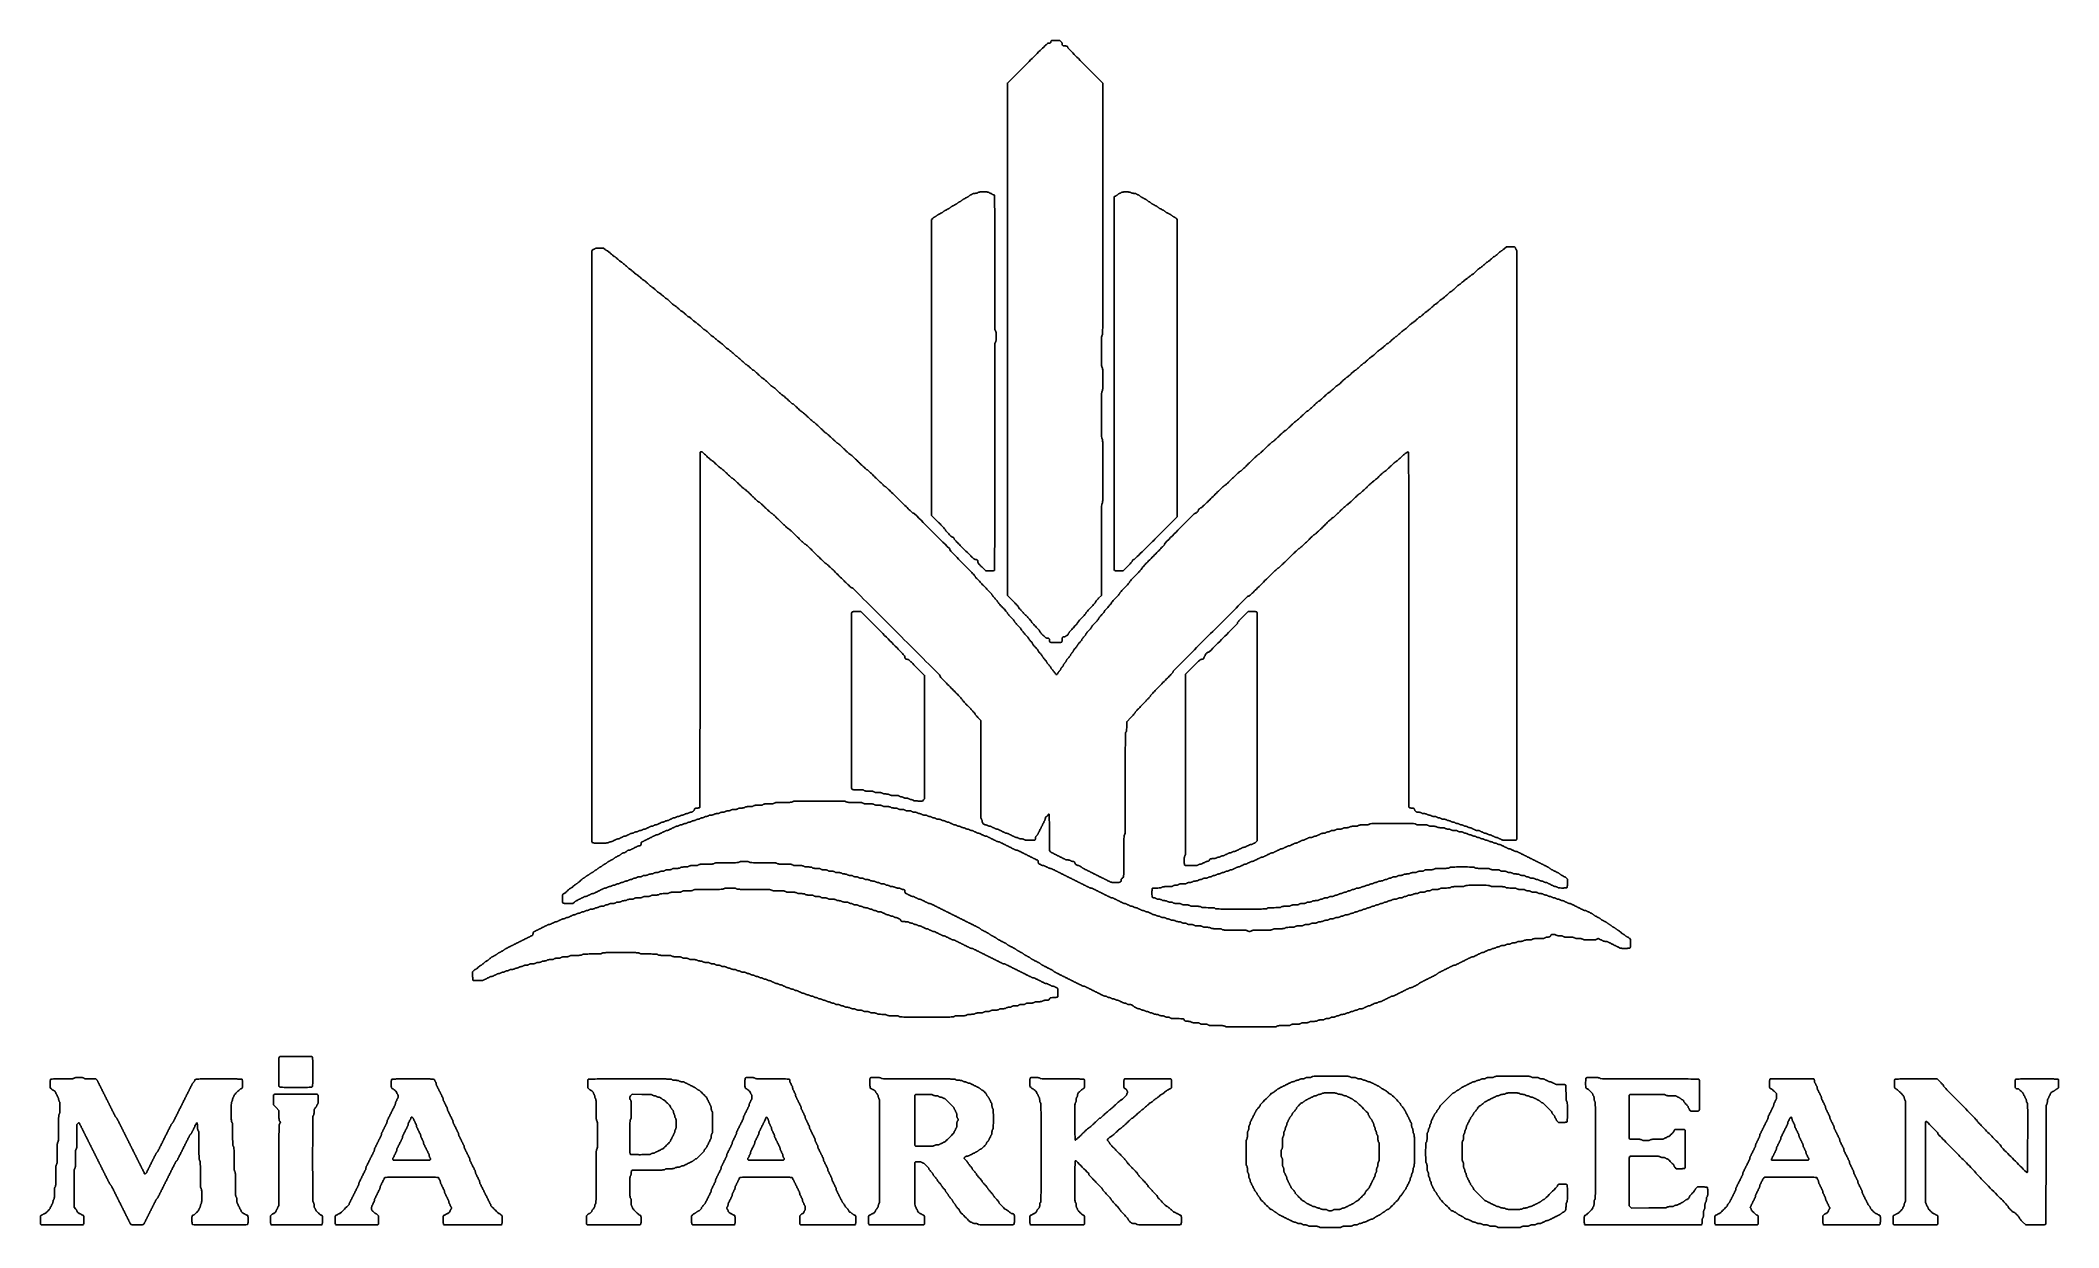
# Model space of a CAD drawing. Header units: millimetres. Extents: x 0 to 1000, y 0 to 588.
import ezdxf

# ---------------------------------------------------------------- set-up
doc = ezdxf.new("R2010")
doc.units = ezdxf.units.MM

msp = doc.modelspace()

# ---------------------------------------------------------------- linework, layer by layer
for points in [[(500.904, 588.1008, 0.056383), (500.8241, 588.0005, 0.038823), (500.7566, 587.8716, 0.039117), (500.7106, 587.7357, 0.062206), (500.6954, 587.614, -0.121359), (500.6223, 587.3173, -0.129009), (500.4207, 587.0964, -0.097239), (500.085, 586.962, -0.04673), (499.6212, 586.9185, 0.173751), (498.9796, 586.6887, 0.016248), (497.6986, 585.5637, 0.007499), (495.4126, 583.3554, 0.000516), (489.051, 577.0096), (479.1377, 567.1006), (479.1377, 440.1959), (479.1377, 313.2912), (481.9193, 310.4929, -0.004907), (483.0418, 309.3414, -0.009075), (483.9271, 308.3808, -0.004981), (484.618, 307.5874, -0.178503), (484.7009, 307.3627, 0.180983), (484.7867, 307.1337, 0.004192), (485.5656, 306.2536, 0.008225), (486.5595, 305.1855, 0.0043), (487.8303, 303.8866, -0.004343), (489.0917, 302.597, -0.008081), (490.0878, 301.5266, -0.003987), (490.8751, 300.6388, -0.1813), (490.9597, 300.4133, 0.171665), (491.0339, 300.2033, 0.006956), (491.557, 299.5747, 0.011177), (492.2265, 298.8269, 0.006879), (493.0459, 297.9756, -0.006716), (493.8817, 297.1078, -0.011727), (494.5474, 296.3636, -0.007891), (495.0555, 295.7486, -0.170305), (495.1321, 295.5301, 0.163353), (495.2014, 295.3239, 0.011725), (495.5818, 294.8448, 0.014945), (496.0891, 294.2715, 0.009306), (496.716, 293.6289, 0.005345), (497.6488, 292.727, 0.036289), (498.1451, 292.3213, 0.074632), (498.5272, 292.1303, 0.078852), (498.9413, 292.0645, -0.051961), (499.4552, 292.011, -0.143557), (499.7726, 291.8405, -0.145428), (499.9454, 291.5274, -0.053837), (499.9999, 291.0215, 0.030136), (500.0153, 290.7665, 0.031128), (500.0613, 290.5182, 0.032763), (500.1282, 290.3095, 0.102712), (500.2086, 290.1869, 0.194327), (500.6734, 289.9896, 0.004415), (503.1293, 289.968, 0.004415), (505.5852, 289.9896, 0.194327), (506.0501, 290.1869, 0.129855), (506.131, 290.3261, 0.023553), (506.1974, 290.6203, 0.023967), (506.2434, 290.9811, 0.019709), (506.2587, 291.3692, -0.029826), (506.3021, 292.0977, -0.132563), (506.461, 292.492, -0.172958), (506.7701, 292.6953, -0.059895), (507.3082, 292.76, 0.056771), (507.6751, 292.8018, 0.073219), (507.9907, 292.9252, 0.049934), (508.3385, 293.1731, 0.013373), (508.8381, 293.6343, 0.017493), (509.1818, 293.9934, 0.022169), (509.4721, 294.3492, 0.020942), (509.6847, 294.6613, 0.139943), (509.7357, 294.8401, -0.171264), (509.8107, 295.0527, -0.00723), (510.3292, 295.6771, -0.011343), (510.9975, 296.4239, -0.006829), (511.8219, 297.2802, 0.006963), (512.6331, 298.1231, 0.010901), (513.3044, 298.8726, 0.006517), (513.8352, 299.5084, 0.172315), (513.9082, 299.7141, -0.172315), (513.9813, 299.9198, -0.006517), (514.5119, 300.5556, -0.010901), (515.1833, 301.3051, -0.006963), (515.9944, 302.148, 0.006927), (516.8091, 302.9946, 0.01102), (517.4797, 303.7434, 0.006705), (518.007, 304.376, 0.172037), (518.0806, 304.5836, -0.17607), (518.1583, 304.7973, -0.005496), (518.7735, 305.5159, -0.009791), (519.5533, 306.3721, -0.005804), (520.5146, 307.3636, 0.005919), (521.4604, 308.3396, 0.009414), (522.2436, 309.1993, 0.004947), (522.873, 309.9309, 0.176907), (522.9485, 310.1377, -0.158557), (523.0104, 310.3278, -0.010912), (523.3571, 310.7831, -0.014695), (523.8066, 311.3145, -0.010472), (524.3394, 311.8837), (525.7302, 313.3086), (525.734, 335.849, -0.000215), (525.7428, 350.5262, -0.003483), (525.7823, 355.465, -0.005007), (525.8507, 358.2004, -0.15851), (526.0779, 358.8239, 0.152562), (526.2974, 359.4053, 0.009242), (526.3723, 361.2885, 0.004989), (526.4113, 364.7563, 0.000324), (526.4179, 374.8184, 0.000324), (526.4113, 384.8805, 0.004989), (526.3723, 388.3483, 0.009242), (526.2974, 390.2315, 0.152562), (526.0779, 390.8129, -0.145084), (525.8652, 391.352, -0.014685), (525.7843, 392.7429, -0.006723), (525.7447, 395.332, -0.000465), (525.7379, 402.6348, -0.000465), (525.7447, 409.9376, -0.006723), (525.7843, 412.5267, -0.014685), (525.8652, 413.9176, -0.145084), (526.0779, 414.4568, 0.118317), (526.2755, 414.8897, 0.03383), (526.3682, 415.6272, 0.013201), (526.41, 416.97, 0.001163), (526.4179, 420.3677, 0.001163), (526.41, 423.7656, 0.013201), (526.3682, 425.1084, 0.03383), (526.2755, 425.8459, 0.118317), (526.0779, 426.2788, -0.131531), (525.874, 426.7581, -0.024553), (525.7858, 427.718, -0.009857), (525.7451, 429.5011, -0.000765), (525.7379, 434.276, -0.000765), (525.7451, 439.0509, -0.009857), (525.7858, 440.8339, -0.024553), (525.874, 441.7939, -0.131531), (526.0779, 442.2732, 0.165289), (526.3199, 442.966, 0.00077), (526.3743, 450.7027, 0.001284), (526.4132, 463.9888, 0.000073), (526.4217, 504.9009), (526.4256, 567.0941), (517.7329, 575.7919, -0.001561), (514.3035, 579.2449, -0.00282), (511.5195, 582.0977, -0.000481), (509.1291, 584.5796, -0.193784), (509.0403, 584.8002, 0.12504), (508.9553, 585.1347, 0.148899), (508.7242, 585.3623, 0.092287), (508.3077, 585.4902, 0.028474), (507.6495, 585.5277, -0.029785), (506.9218, 585.5711, -0.131934), (506.5273, 585.7294, -0.172923), (506.3236, 586.0371, -0.060592), (506.2587, 586.5715, 0.045622), (506.2282, 586.9045, 0.067394), (506.1369, 587.183, 0.059607), (505.9651, 587.4506, 0.027843), (505.6854, 587.7537), (505.1121, 588.3094), (503.1123, 588.3094, 0.00693), (502.2222, 588.297, 0.01662), (501.5636, 588.2568, 0.017308), (501.088, 588.1952, 0.156761)], [(464.534, 512.8574, -0.057976), (464.2794, 512.7019, -0.046828), (463.9769, 512.5954, -0.038533), (463.6065, 512.5326, -0.020712), (463.1432, 512.5097, 0.020712), (462.6801, 512.4867, 0.038533), (462.3095, 512.4239, 0.046828), (462.0071, 512.3174, 0.057976), (461.7524, 512.1619, -0.023325), (461.5686, 512.0315, -0.024292), (461.376, 511.9207, -0.024901), (461.2009, 511.8418, -0.089602), (461.0811, 511.8181, 0.127395), (460.9455, 511.7806, 0.014214), (460.67, 511.6111, 0.016549), (460.3492, 511.3855, 0.012705), (460.0138, 511.1189, -0.012705), (459.6786, 510.8522, -0.016549), (459.3578, 510.6265, -0.014214), (459.0823, 510.457, -0.127395), (458.9467, 510.4195, 0.089602), (458.8269, 510.3959, 0.024901), (458.6519, 510.317, 0.024292), (458.4592, 510.2061, 0.023325), (458.2753, 510.0757, -0.023325), (458.0916, 509.9453, -0.024292), (457.8989, 509.8345, -0.024901), (457.7237, 509.7555, -0.089602), (457.6041, 509.7319, 0.127395), (457.4684, 509.6944, 0.014214), (457.193, 509.5249, 0.016549), (456.8722, 509.2992, 0.012705), (456.5368, 509.0325, -0.011663), (456.2032, 508.7663, -0.015599), (455.8878, 508.5414, -0.012762), (455.618, 508.3714, -0.135051), (455.4938, 508.3372, 0.135051), (455.3694, 508.303, 0.012762), (455.0996, 508.1329, 0.015599), (454.7842, 507.9081, 0.011663), (454.4506, 507.6418, -0.012705), (454.1152, 507.3752, -0.016549), (453.7944, 507.1495, -0.014214), (453.5191, 506.98, -0.127395), (453.3833, 506.9425, 0.089602), (453.2637, 506.9189, 0.024901), (453.0885, 506.8398, 0.024292), (452.8958, 506.7291, 0.023325), (452.7121, 506.5987, -0.023325), (452.5283, 506.4682, -0.024292), (452.3356, 506.3574, -0.024901), (452.1605, 506.2784, -0.089602), (452.0407, 506.2548, 0.127395), (451.9051, 506.2173, 0.014214), (451.6296, 506.0478, 0.016549), (451.309, 505.8221, 0.012705), (450.9736, 505.5555, -0.012705), (450.6382, 505.2889, -0.016549), (450.3174, 505.0633, -0.014214), (450.0419, 504.8938, -0.127395), (449.9063, 504.8563, 0.089602), (449.7866, 504.8326, 0.024901), (449.6115, 504.7536, 0.024292), (449.4188, 504.6429, 0.023325), (449.235, 504.5125, -0.023325), (449.0512, 504.382, -0.024292), (448.8585, 504.2712, -0.024901), (448.6834, 504.1922, -0.089602), (448.5637, 504.1686, 0.127395), (448.4281, 504.1311, 0.014214), (448.1526, 503.9616, 0.016549), (447.8319, 503.7359, 0.012705), (447.4965, 503.4693, -0.012705), (447.1611, 503.2027, -0.016549), (446.8404, 502.977, -0.014214), (446.5649, 502.8076, -0.127395), (446.4292, 502.77, 0.089602), (446.3096, 502.7464, 0.024901), (446.1344, 502.6674, 0.024292), (445.9417, 502.5566, 0.023325), (445.758, 502.4261, -0.023325), (445.5742, 502.2958, -0.024292), (445.3815, 502.185, -0.024901), (445.2064, 502.106, -0.089602), (445.0867, 502.0823, 0.127395), (444.951, 502.0448, 0.014214), (444.6755, 501.8753, 0.016549), (444.3548, 501.6497, 0.012705), (444.0195, 501.3831, -0.013465), (443.6834, 501.1168, -0.017421), (443.3605, 500.892, -0.015253), (443.0829, 500.7244, -0.128831), (442.9429, 500.6876, 0.131497), (442.8139, 500.6531, 0.02446), (442.6059, 500.5193, 0.024708), (442.372, 500.3339, 0.020353), (442.1411, 500.1143), (441.5855, 499.5411), (441.5855, 426.2336), (441.5855, 352.9262), (445.0625, 349.4359, -0.003705), (446.5152, 347.956, -0.007941), (447.6091, 346.7883, -0.004185), (448.4476, 345.8487, -0.182016), (448.5396, 345.6043, 0.191848), (448.7235, 345.1426, 0.006492), (450.1138, 343.7123, 0.006479), (451.541, 342.3181, 0.19251), (452.0011, 342.1341, -0.104515), (452.269, 342.0775, -0.096013), (452.5004, 341.9165, -0.094762), (452.6572, 341.6785, -0.098681), (452.7121, 341.4029, 0.18984), (452.7979, 341.1851, 0.001391), (454.1523, 339.7407, 0.004823), (455.7696, 338.058, 0.002726), (457.7608, 336.0483, 0.001122), (460.946, 332.8823, 0.014059), (462.1867, 331.7219, 0.037944), (462.9186, 331.1677, 0.144029), (463.4631, 331.0076, -0.05133), (463.9889, 330.9534, -0.147023), (464.3082, 330.7802, -0.146071), (464.4804, 330.4587, -0.050435), (464.534, 329.9289, 0.085102), (464.6099, 329.4866, 0.076062), (464.8298, 329.0756, 0.032821), (465.3079, 328.518, 0.00385), (466.4628, 327.3558), (468.3916, 325.4442), (470.4266, 325.4442, 0.006763), (471.3344, 325.4565, 0.016418), (472.0032, 325.4967, 0.017071), (472.4853, 325.5581, 0.157382), (472.6704, 325.6529, 0.197858), (472.7903, 325.9408, 0.000073), (472.836, 337.625, 0.000766), (472.8719, 353.7279, 0.000158), (472.8828, 382.1115, -0.000081), (472.8914, 419.0914, -0.001418), (472.9302, 431.1266, -0.000933), (472.9857, 438.1078, -0.164973), (473.2267, 438.7961, 0.081726), (473.4092, 439.1297, 0.054053), (473.5089, 439.556, 0.026322), (473.5556, 440.2335, 0.004088), (473.5666, 441.5778, 0.004088), (473.5556, 442.9221, 0.026322), (473.5089, 443.5996, 0.054053), (473.4092, 444.0259, 0.081726), (473.2267, 444.3595, -0.162308), (472.9926, 445.0169, -0.002498), (472.9307, 449.0947, -0.002378), (472.8915, 456.299, -0.000141), (472.8828, 478.0955, 0.00027), (472.8718, 494.8414, 0.001286), (472.8358, 504.4146, 0.000204), (472.7891, 511.3217, 0.197053), (472.6704, 511.6056, 0.053983), (472.5707, 511.6857, 0.03788), (472.4438, 511.7541, 0.038307), (472.3106, 511.8014, 0.062765), (472.1923, 511.8181, -0.083283), (472.0593, 511.8423, -0.026897), (471.8743, 511.9207, -0.025977), (471.6743, 512.0315, -0.026417), (471.4881, 512.1619, 0.025088), (471.3026, 512.2926, 0.024961), (471.1046, 512.4043, 0.025753), (470.9222, 512.4841, 0.082945), (470.7928, 512.5097, -0.082945), (470.6633, 512.5352, -0.025753), (470.4809, 512.615, -0.024961), (470.2828, 512.7266, -0.025088), (470.0973, 512.8574, 0.081726), (469.7637, 513.0399, 0.054053), (469.3375, 513.1395, 0.026322), (468.66, 513.1864, 0.004088), (467.3157, 513.1974, 0.004088), (465.9715, 513.1864, 0.026322), (465.2938, 513.1395, 0.054053), (464.8676, 513.0399, 0.081726)], [(535.4658, 512.8574, -0.023325), (535.2821, 512.727, -0.024292), (535.0894, 512.6161, -0.024901), (534.9144, 512.5371, -0.089602), (534.7946, 512.5135, 0.127395), (534.659, 512.476, 0.014214), (534.3835, 512.3065, 0.016549), (534.0627, 512.0808, 0.012705), (533.7273, 511.8142, -0.013429), (533.3914, 511.5479, -0.017386), (533.0687, 511.3231, -0.015205), (532.7912, 511.1555, -0.128951), (532.6515, 511.1189, 0.06883), (532.5423, 511.1037, 0.038991), (532.4169, 511.0575, 0.038106), (532.2954, 510.99, 0.050613), (532.1975, 510.9102, 0.198908), (531.9701, 510.3613, 0.000004), (531.9694, 418.2815, 0.000004), (531.9701, 326.2018, 0.198908), (532.1975, 325.6529, 0.157419), (532.3826, 325.5581, 0.017057), (532.8651, 325.4967, 0.016406), (533.5344, 325.4565, 0.006753), (534.4433, 325.4442), (536.4805, 325.4442), (538.7548, 327.7033, 0.006486), (539.6264, 328.5916, 0.009747), (540.3611, 329.3909, 0.005113), (540.9567, 330.0788, 0.177688), (541.0292, 330.2762, -0.099023), (541.0848, 330.5545, -0.097172), (541.2434, 330.792, -0.097466), (541.4794, 330.9515, -0.100305), (541.756, 331.0076, 0.19479), (541.9774, 331.0972, 0.000327), (545.0008, 334.03, 0.002319), (548.4644, 337.4256, 0.001275), (552.6739, 341.612), (563.2823, 352.2163), (563.2823, 425.8964), (563.2823, 499.5763), (562.709, 500.132, 0.018328), (562.4727, 500.3447, 0.022598), (562.237, 500.5244, 0.021783), (562.0297, 500.6551, 0.130478), (561.9074, 500.6876, -0.132067), (561.7756, 500.7231, -0.013959), (561.5021, 500.892, -0.01648), (561.1832, 501.1168, -0.012517), (560.8484, 501.3831, 0.012705), (560.513, 501.6497, 0.016549), (560.1922, 501.8753, 0.014214), (559.9168, 502.0448, 0.127395), (559.7811, 502.0823, -0.089602), (559.6614, 502.106, -0.024901), (559.4863, 502.185, -0.024292), (559.2936, 502.2958, -0.023325), (559.1099, 502.4261, 0.023325), (558.9261, 502.5566, 0.024292), (558.7334, 502.6674, 0.024901), (558.5583, 502.7464, 0.089602), (558.4386, 502.77, -0.127395), (558.3029, 502.8076, -0.014214), (558.0274, 502.977, -0.016549), (557.7067, 503.2027, -0.012705), (557.3714, 503.4693, 0.012705), (557.036, 503.7359, 0.016549), (556.7152, 503.9616, 0.014214), (556.4397, 504.1311, 0.127395), (556.3041, 504.1686, -0.089602), (556.1843, 504.1922, -0.024901), (556.0093, 504.2712, -0.024292), (555.8166, 504.382, -0.023325), (555.6328, 504.5125, 0.023325), (555.449, 504.6429, 0.024292), (555.2563, 504.7536, 0.024901), (555.0812, 504.8326, 0.089602), (554.9615, 504.8563, -0.127395), (554.8259, 504.8938, -0.014214), (554.5504, 505.0633, -0.016549), (554.2296, 505.2889, -0.012705), (553.8943, 505.5555, 0.012705), (553.5589, 505.8221, 0.016549), (553.2382, 506.0478, 0.014214), (552.9627, 506.2173, 0.127395), (552.827, 506.2548, -0.089602), (552.7073, 506.2784, -0.024901), (552.5322, 506.3574, -0.024292), (552.3395, 506.4682, -0.023325), (552.1557, 506.5987, 0.023325), (551.972, 506.7291, 0.024292), (551.7793, 506.8398, 0.024901), (551.6042, 506.9189, 0.089602), (551.4845, 506.9425, -0.127395), (551.3488, 506.98, -0.014214), (551.0733, 507.1495, -0.016549), (550.7526, 507.3752, -0.012705), (550.4172, 507.6418, 0.011663), (550.0836, 507.9081, 0.015599), (549.7682, 508.1329, 0.012762), (549.4983, 508.303, 0.135051), (549.3741, 508.3372, -0.135051), (549.2498, 508.3714, -0.012762), (548.98, 508.5414, -0.015599), (548.6647, 508.7663, -0.011663), (548.331, 509.0325, 0.012705), (547.9956, 509.2992, 0.016549), (547.6749, 509.5249, 0.014214), (547.3994, 509.6944, 0.127395), (547.2638, 509.7319, -0.089602), (547.144, 509.7555, -0.024901), (546.969, 509.8345, -0.024292), (546.7763, 509.9453, -0.023325), (546.5924, 510.0757, 0.023325), (546.4087, 510.2061, 0.024292), (546.216, 510.317, 0.024901), (546.0409, 510.3959, 0.089602), (545.9212, 510.4195, -0.127395), (545.7856, 510.457, -0.014214), (545.5101, 510.6265, -0.016549), (545.1893, 510.8522, -0.012705), (544.8539, 511.1189, 0.012705), (544.5185, 511.3855, 0.016549), (544.1979, 511.6111, 0.014214), (543.9224, 511.7806, 0.127395), (543.7867, 511.8181, -0.089602), (543.667, 511.8418, -0.024901), (543.4919, 511.9207, -0.024292), (543.2992, 512.0315, -0.023325), (543.1154, 512.1619, 0.057976), (542.8608, 512.3174, 0.046828), (542.5583, 512.4239, 0.038533), (542.1878, 512.4867, 0.020712), (541.7246, 512.5097, -0.020712), (541.2614, 512.5326, -0.038533), (540.8909, 512.5954, -0.046828), (540.5885, 512.7019, -0.057976), (540.3337, 512.8574, 0.075844), (540.0152, 513.0366, 0.055612), (539.6216, 513.137, 0.029357), (539.0195, 513.1853, 0.005347), (537.8998, 513.1974, 0.005347), (536.7802, 513.1853, 0.029357), (536.1781, 513.137, 0.055612), (535.7845, 513.0366, 0.075844)], [(725.3129, 485.0409, -0.010827), (724.8606, 484.6422, -0.014936), (724.4367, 484.3056, -0.011499), (724.0738, 484.0476, -0.148708), (723.917, 483.9991, 0.161502), (723.7542, 483.9443, 0.007861), (723.2981, 483.5896, 0.012106), (722.7651, 483.1399, 0.008379), (722.1835, 482.607, -0.00858), (721.6016, 482.0741, -0.012371), (721.0675, 481.6248, -0.008141), (720.6106, 481.2712, -0.161938), (720.445, 481.2162, 0.161938), (720.2795, 481.1611, 0.008141), (719.8226, 480.8076, 0.012371), (719.2885, 480.3583, 0.00858), (718.7065, 479.8254, -0.00858), (718.1246, 479.2925, -0.012371), (717.5905, 478.8431, -0.008141), (717.1335, 478.4895, -0.161938), (716.968, 478.4345, 0.161938), (716.8025, 478.3795, 0.008141), (716.3456, 478.026, 0.012371), (715.8115, 477.5766, 0.00858), (715.2294, 477.0437, -0.008775), (714.6471, 476.5109, -0.01261), (714.1115, 476.0614, -0.008427), (713.6535, 475.7087, -0.161199), (713.4847, 475.6529, 0.16956), (713.3117, 475.5925, 0.006089), (712.7594, 475.1422, 0.010595), (712.1157, 474.5805, 0.007161), (711.4047, 473.9143, -0.006997), (710.6942, 473.2481, -0.01037), (710.0515, 472.6862, -0.005875), (709.5001, 472.2348, -0.169003), (709.3297, 472.1746, 0.147816), (709.1698, 472.1255, 0.011868), (708.8057, 471.8681, 0.015216), (708.3804, 471.5314, 0.011078), (707.9277, 471.1328, -0.010827), (707.4754, 470.734, -0.014936), (707.0515, 470.3974, -0.011499), (706.6886, 470.1394, -0.148708), (706.5318, 470.0909, 0.161502), (706.3689, 470.036, 0.007861), (705.9129, 469.6815, 0.012106), (705.3799, 469.2318, 0.008379), (704.7983, 468.6988, -0.008775), (704.2159, 468.166, -0.01261), (703.6804, 467.7165, -0.008427), (703.2224, 467.3638, -0.161199), (703.0536, 467.3079, 0.16956), (702.8804, 467.2476, 0.006089), (702.3282, 466.7972, 0.010595), (701.6844, 466.2356, 0.007161), (700.9736, 465.5694, -0.00732), (700.2622, 464.9033, -0.010802), (699.617, 464.3416, -0.006311), (699.0638, 463.8923, -0.168955), (698.8873, 463.8309, 0.168955), (698.7108, 463.7696, 0.006311), (698.1576, 463.3202, 0.010802), (697.5125, 462.7586, 0.00732), (696.8011, 462.0924, -0.007161), (696.0901, 461.4263, -0.010595), (695.4463, 460.8645, -0.006089), (694.8942, 460.4143, -0.16956), (694.7211, 460.3538, 0.161199), (694.5523, 460.298, 0.008427), (694.0943, 459.9453, 0.01261), (693.5587, 459.4959, 0.008775), (692.9763, 458.963, -0.008775), (692.3939, 458.4302, -0.01261), (691.8584, 457.9807, -0.008427), (691.4004, 457.6281, -0.161199), (691.2316, 457.5723, 0.16956), (691.0585, 457.5118, 0.006089), (690.5062, 457.0615, 0.010595), (689.8625, 456.4998, 0.007161), (689.1516, 455.8338, -0.007161), (688.4407, 455.1675, -0.010595), (687.7969, 454.6059, -0.006089), (687.2447, 454.1556, -0.16956), (687.0715, 454.0952, 0.161199), (686.9028, 454.0394, 0.008427), (686.4447, 453.6867, 0.01261), (685.9093, 453.2372, 0.008775), (685.3268, 452.7044, -0.00858), (684.7449, 452.1715, -0.012371), (684.2108, 451.7221, -0.008141), (683.7538, 451.3686, -0.161938), (683.5883, 451.3136, 0.161938), (683.4228, 451.2584, 0.008141), (682.9659, 450.905, 0.012371), (682.4318, 450.4556, 0.00858), (681.8497, 449.9227, -0.008775), (681.2674, 449.3898, -0.01261), (680.7318, 448.9404, -0.008427), (680.2738, 448.5877, -0.161199), (680.105, 448.5319, 0.16956), (679.932, 448.4714, 0.006089), (679.3798, 448.0212, 0.010595), (678.736, 447.4596, 0.007161), (678.025, 446.7934, -0.00732), (677.3136, 446.1273, -0.010802), (676.6685, 445.5655, -0.006311), (676.1153, 445.1163, -0.168955), (675.9388, 445.0548, 0.168955), (675.7623, 444.9934, 0.006311), (675.2091, 444.5442, 0.010802), (674.5639, 443.9825, 0.00732), (673.8525, 443.3163, -0.00732), (673.1412, 442.6501, -0.010802), (672.4961, 442.0885, -0.006311), (671.9429, 441.6392, -0.168955), (671.7663, 441.5778, 0.168955), (671.5898, 441.5164, 0.006311), (671.0366, 441.0671, 0.010802), (670.3915, 440.5055, 0.00732), (669.6801, 439.8393, -0.007161), (668.9691, 439.1731, -0.010595), (668.3254, 438.6114, -0.006089), (667.7731, 438.1612, -0.16956), (667.6001, 438.1007, 0.161199), (667.4313, 438.0449, 0.008427), (666.9732, 437.6922, 0.01261), (666.4377, 437.2428, 0.008775), (665.8554, 436.7099, -0.008775), (665.2729, 436.1771, -0.01261), (664.7374, 435.7276, -0.008427), (664.2793, 435.3749, -0.161199), (664.1105, 435.3191, 0.16956), (663.9375, 435.2586, 0.006089), (663.3853, 434.8084, 0.010595), (662.7415, 434.2468, 0.007161), (662.0305, 433.5805, -0.00732), (661.3192, 432.9145, -0.010802), (660.6741, 432.3527, -0.006311), (660.1208, 431.9034, -0.168955), (659.9443, 431.842, 0.168955), (659.7679, 431.7806, 0.006311), (659.2147, 431.3313, 0.010802), (658.5695, 430.7697, 0.00732), (657.8581, 430.1035, -0.00732), (657.1467, 429.4374, -0.010802), (656.5016, 428.8757, -0.006311), (655.9484, 428.4264, -0.168955), (655.7719, 428.365, 0.168955), (655.5954, 428.3036, 0.006311), (655.0422, 427.8543, 0.010802), (654.397, 427.2927, 0.00732), (653.6856, 426.6265, -0.00732), (652.9742, 425.9603, -0.010802), (652.3292, 425.3986, -0.006311), (651.7759, 424.9494, -0.168955), (651.5994, 424.8879, 0.168955), (651.423, 424.8265, 0.006311), (650.8698, 424.3773, 0.010802), (650.2246, 423.8156, 0.00732), (649.5132, 423.1494, -0.007436), (648.8015, 422.4832, -0.010952), (648.1554, 421.9216, -0.006473), (647.6014, 421.473, -0.168514), (647.4224, 421.4109, 0.17425), (647.2401, 421.3453, 0.004868), (646.5901, 420.7981, 0.009423), (645.8346, 420.1241, 0.006269), (644.993, 419.3247, -0.006269), (644.1515, 418.5252, -0.009423), (643.396, 417.8513, -0.004868), (642.7459, 417.304, -0.17425), (642.5636, 417.2384, 0.168514), (642.3847, 417.1763, 0.006473), (641.8307, 416.7277, 0.010952), (641.1845, 416.1661, 0.007436), (640.4728, 415.4999, -0.007436), (639.7612, 414.8338, -0.010952), (639.115, 414.272, -0.006473), (638.561, 413.8234, -0.168514), (638.3821, 413.7613, 0.17425), (638.1998, 413.6959, 0.004868), (637.5497, 413.1485, 0.009423), (636.7942, 412.4746, 0.006269), (635.9527, 411.6751, -0.00644), (635.1106, 410.8757, -0.009654), (634.3533, 410.2017, -0.005095), (633.7021, 409.6558, -0.173602), (633.5153, 409.5889, 0.177738), (633.3258, 409.5193, 0.003958), (632.5773, 408.8739, 0.008462), (631.7099, 408.0878, 0.005561), (630.7372, 407.1549, -0.005625), (629.7641, 406.2222, -0.00855), (628.896, 405.436, -0.004037), (628.147, 404.7912, -0.1775), (627.9555, 404.7211, 0.1775), (627.764, 404.6509, 0.004037), (627.015, 404.006, 0.00855), (626.1469, 403.2199, 0.005625), (625.1738, 402.2871, -0.005625), (624.2008, 401.3544, -0.00855), (623.3327, 400.5682, -0.004037), (622.5838, 399.9233, -0.1775), (622.3922, 399.8532, 0.1775), (622.2006, 399.783, 0.004037), (621.4516, 399.1382, 0.00855), (620.5835, 398.352, 0.005625), (619.6106, 397.4193, -0.005675), (618.6374, 396.4865, -0.008619), (617.7686, 395.7003, -0.0041), (617.0193, 395.056, -0.177313), (616.8262, 394.9853, 0.180417), (616.6309, 394.9124, 0.00327), (615.7833, 394.1682, 0.007668), (614.804, 393.2697, 0.00499), (613.6995, 392.2036, -0.005069), (612.5947, 391.1376, -0.007779), (611.6145, 390.2391, -0.003362), (610.7662, 389.4957, -0.180124), (610.568, 389.422, 0.182527), (610.3681, 389.3465, 0.002741), (609.4208, 388.5028, 0.007003), (608.3296, 387.4921, 0.004522), (607.0931, 386.2927, -0.004596), (605.8536, 385.0906, -0.007165), (604.7617, 384.0805, -0.002877), (603.8161, 383.2403, -0.182142), (603.6117, 383.1633, 0.186766), (603.3996, 383.0812, 0.001839), (602.1748, 381.9579, 0.00562), (600.7554, 380.6164, 0.003357), (599.096, 378.9908, -0.003335), (597.4281, 377.3569, -0.005691), (596.0105, 376.0173, -0.001905), (594.793, 374.9014, -0.186648), (594.5785, 374.8184, 0.183855), (594.3687, 374.7385, 0.002542), (593.3367, 373.8106, 0.006651), (592.1374, 372.6916, 0.004067), (590.7511, 371.3414, -0.004015), (589.3507, 369.9772, -0.006817), (588.1545, 368.8614, -0.002722), (587.1346, 367.9458, -0.18355), (586.92, 367.8643, 0.189882), (586.6941, 367.7753, 0.001259), (585.1199, 366.2996, 0.004511), (583.2695, 364.5244, 0.002417), (581.0153, 362.3011, -0.002539), (578.852, 360.1683, -0.004064), (576.9809, 358.372, -0.000938), (575.3303, 356.8186, -0.190551), (575.1258, 356.7377, 0.161806), (574.7719, 356.6201, 0.034027), (574.2704, 356.1893, 0.033888), (573.8323, 355.6952, 0.165892), (573.7134, 355.3469, -0.165996), (573.5939, 354.9967, -0.034374), (573.1552, 354.5033, -0.034553), (572.6521, 354.0741, -0.160664), (572.2945, 353.956, 0.198752), (571.7482, 353.73, 0.000344), (564.4938, 346.4745, 0.000345), (557.2497, 339.2094, 0.198356), (557.0236, 338.6619, -0.188835), (556.9207, 338.3993, -0.002035), (555.5749, 336.9564, -0.005296), (553.8407, 335.151, -0.002196), (551.4603, 332.7461, 0.002262), (549.1268, 330.3879, 0.005058), (547.3799, 328.57, 0.001768), (545.9958, 327.0897, 0.189291), (545.8971, 326.8384, -0.180506), (545.8096, 326.6041, -0.004505), (545.0427, 325.7355, -0.008436), (544.0522, 324.6706, -0.004239), (542.7677, 323.358, 0.004318), (541.5009, 322.0631, 0.008164), (540.506, 320.994, 0.004104), (539.7236, 320.1106, 0.181119), (539.6384, 319.8831, -0.175512), (539.5593, 319.6649, -0.005869), (538.9528, 318.9547, -0.010032), (538.1754, 318.1006, -0.005732), (537.2045, 317.0993, 0.005804), (536.2431, 316.1078, 0.009791), (535.4634, 315.2516, 0.005496), (534.8481, 314.5331, 0.17607), (534.7705, 314.3193, -0.172037), (534.6969, 314.1118, -0.006705), (534.1695, 313.4791, -0.01102), (533.499, 312.7304, -0.006927), (532.6843, 311.8837, 0.007015), (531.8784, 311.0461, 0.010731), (531.2058, 310.2954, 0.006256), (530.6703, 309.6553, 0.172705), (530.5981, 309.4522, -0.167074), (530.5304, 309.2552, -0.008003), (530.0873, 308.7053, -0.012359), (529.5256, 308.0635, -0.008521), (528.8595, 307.3636, 0.008367), (528.1933, 306.6641, 0.012166), (527.6317, 306.0235, 0.007779), (527.1879, 305.4747, 0.167661), (527.1209, 305.281, -0.159036), (527.0596, 305.0929, -0.010721), (526.7125, 304.6384, -0.014546), (526.263, 304.1078, -0.010345), (525.7302, 303.5388, 0.010345), (525.1974, 302.9699, 0.014546), (524.7479, 302.4394, 0.010721), (524.4007, 301.9849, 0.159036), (524.3394, 301.7968, -0.167661), (524.2725, 301.6029, -0.007779), (523.8287, 301.0541, -0.012166), (523.2669, 300.4135, -0.008367), (522.6008, 299.7141, 0.008367), (521.9347, 299.0147, 0.012166), (521.373, 298.3741, 0.007779), (520.9292, 297.8253, 0.167661), (520.8623, 297.6314, -0.159036), (520.8009, 297.4433, -0.010721), (520.4537, 296.9888, -0.014546), (520.0043, 296.4583, -0.010345), (519.4715, 295.8894, 0.010032), (518.9387, 295.3211, 0.014179), (518.4892, 294.7927, 0.010253), (518.1409, 294.3401, 0.160214), (518.0806, 294.1569, -0.146638), (518.0281, 293.9814, -0.014748), (517.7742, 293.6198, -0.017509), (517.4371, 293.1997, -0.013065), (517.0375, 292.76, 0.012808), (516.638, 292.3208, 0.017237), (516.3008, 291.9021, 0.014376), (516.0464, 291.5418, 0.147557), (515.9944, 291.3692, -0.147557), (515.9423, 291.1966, -0.014376), (515.688, 290.8363, -0.017237), (515.3508, 290.4175, -0.012808), (514.9513, 289.9783, 0.012808), (514.5518, 289.5391, 0.017237), (514.2146, 289.1204, 0.014376), (513.9602, 288.7601, 0.147557), (513.9082, 288.5875, -0.147557), (513.8561, 288.4149, -0.014376), (513.6018, 288.0547, -0.017237), (513.2646, 287.636, -0.012808), (512.8651, 287.1966, 0.012249), (512.4656, 286.7584, 0.016638), (512.1284, 286.3427, 0.013562), (511.8729, 285.9855, 0.149573), (511.8219, 285.8193, -0.126073), (511.7819, 285.6629, -0.02013), (511.6177, 285.3901, -0.021195), (511.3928, 285.0781, -0.017163), (511.1265, 284.7628, 0.017163), (510.8603, 284.4474, 0.021195), (510.6354, 284.1354, 0.02013), (510.4712, 283.8627, 0.126073), (510.4312, 283.7064, -0.149573), (510.3802, 283.5401, -0.013562), (510.1247, 283.1829, -0.016638), (509.7875, 282.7671, -0.012249), (509.388, 282.3289, 0.012249), (508.9884, 281.8905, 0.016638), (508.6513, 281.4748, 0.013562), (508.3958, 281.1176, 0.149573), (508.3449, 280.9514, -0.126073), (508.3048, 280.795, -0.02013), (508.1406, 280.5222, -0.021195), (507.9158, 280.2102, -0.017163), (507.6495, 279.8949, 0.016387), (507.3832, 279.5805, 0.020508), (507.1584, 279.2715, 0.019174), (506.9934, 279.0022, 0.12853), (506.954, 278.8518, -0.12853), (506.9147, 278.7013, -0.019174), (506.7498, 278.432, -0.020508), (506.525, 278.123, -0.016387), (506.2587, 277.8087, 0.017498), (505.9924, 277.4929, 0.021486), (505.7675, 277.1796, 0.020534), (505.6036, 276.9053, 0.125027), (505.5633, 276.7464, -0.123209), (505.5253, 276.5946, -0.026026), (505.3832, 276.3589, -0.02578), (505.1849, 276.0958, -0.021967), (504.9502, 275.8395, 0.023854), (504.7022, 275.5666, 0.019667), (504.464, 275.2537, 0.020108), (504.2678, 274.9486, 0.048912), (504.1557, 274.706, -0.095937), (503.8662, 274.2083, -0.215824), (503.4774, 274.0311, -0.216582), (503.0888, 274.2064, -0.096486), (502.7996, 274.7026, 0.064909), (502.6688, 274.9631, 0.016359), (502.3897, 275.3481, 0.016418), (502.0388, 275.7706, 0.0159), (501.6574, 276.1739, -0.015366), (501.289, 276.5626, -0.020051), (500.9779, 276.941, -0.018047), (500.7473, 277.2699, -0.144891), (500.6954, 277.4453, 0.145221), (500.642, 277.6253, 0.01532), (500.389, 277.9892, 0.017925), (500.0518, 278.4114, 0.013464), (499.6523, 278.8518, -0.012808), (499.2528, 279.2911, -0.017237), (498.9156, 279.7098, -0.014376), (498.6612, 280.07, -0.147557), (498.6091, 280.2426, 0.147557), (498.5571, 280.4152, 0.014376), (498.3028, 280.7755, 0.017237), (497.9655, 281.1942, 0.012808), (497.5661, 281.6334, -0.012808), (497.1666, 282.0726, -0.017237), (496.8294, 282.4913, -0.014376), (496.575, 282.8516, -0.147557), (496.5229, 283.0242, 0.147557), (496.4709, 283.1969, 0.014376), (496.2166, 283.5571, 0.017237), (495.8793, 283.9759, 0.012808), (495.4799, 284.4151, -0.013065), (495.0803, 284.8547, -0.017509), (494.7432, 285.2748, -0.014748), (494.4893, 285.6365, -0.146638), (494.4367, 285.812, 0.160214), (494.3765, 285.9952, 0.010253), (494.0281, 286.4478, 0.014179), (493.5787, 286.9762, 0.010032), (493.0459, 287.5444, -0.010032), (492.5131, 288.1126, -0.014179), (492.0636, 288.6411, -0.010253), (491.7153, 289.0936, -0.160214), (491.655, 289.2768, 0.146638), (491.6025, 289.4523, 0.014748), (491.3487, 289.814, 0.017509), (491.0115, 290.234, 0.013065), (490.612, 290.6738, -0.013214), (490.2124, 291.1137, -0.017664), (489.8753, 291.5345, -0.014962), (489.6217, 291.897, -0.146109), (489.5688, 292.0743, 0.168274), (489.5028, 292.2648, 0.007545), (489.0581, 292.8126, 0.011964), (488.4964, 293.4517, 0.008206), (487.8303, 294.1508, -0.00846), (487.1642, 294.8505, -0.012283), (486.6025, 295.4919, -0.007914), (486.1592, 296.0414, -0.167306), (486.0918, 296.237, 0.167306), (486.0244, 296.4327, 0.007914), (485.5811, 296.9822, 0.012283), (485.0194, 297.6235, 0.00846), (484.3533, 298.3232, -0.00846), (483.6872, 299.023, -0.012283), (483.1254, 299.6643, -0.007914), (482.6821, 300.2138, -0.167306), (482.6147, 300.4095, 0.167306), (482.5473, 300.6052, 0.007914), (482.1041, 301.1546, 0.012283), (481.5423, 301.796, 0.00846), (480.8762, 302.4958, -0.008563), (480.2101, 303.1957, -0.012412), (479.6484, 303.838, -0.008065), (479.2056, 304.3881, -0.166911), (479.1377, 304.5859, 0.176405), (479.0608, 304.7969, 0.005275), (478.4401, 305.5207, 0.009643), (477.6589, 306.3782, 0.005849), (476.7037, 307.3636, -0.005919), (475.758, 308.3396, -0.009414), (474.9746, 309.1993, -0.004947), (474.3453, 309.9309, -0.176907), (474.2698, 310.1377, 0.158557), (474.208, 310.3278, 0.010912), (473.8612, 310.7831, 0.014695), (473.4118, 311.3145, 0.010472), (472.879, 311.8837, -0.010602), (472.3462, 312.4533, -0.014846), (471.8967, 312.9856, -0.011106), (471.5504, 313.4417, -0.158071), (471.4881, 313.6338, 0.186435), (471.3998, 313.8627, 0.002354), (470.3278, 315.0319, 0.006137), (469.0005, 316.4313, 0.003211), (467.3157, 318.1425, -0.003061), (465.5715, 319.9127, -0.006656), (464.2594, 321.2973, -0.002989), (463.238, 322.4177, -0.185397), (463.1432, 322.6645, 0.190383), (463.0415, 322.9218, 0.001498), (461.4918, 324.567, 0.004597), (459.533, 326.5964, 0.001978), (456.8845, 329.2691, -0.001934), (454.1961, 331.9815, -0.004758), (452.2483, 334, -0.001667), (450.7308, 335.6137, -0.190086), (450.6259, 335.8797, 0.19862), (450.387, 336.4573, 0.000272), (441.7624, 345.092, 0.000272), (433.1283, 353.7172, 0.198639), (432.5509, 353.956, -0.190864), (432.2993, 354.0558, -0.001243), (430.5349, 355.7222, -0.004241), (428.3844, 357.7984, -0.001901), (425.5911, 360.5624, 0.001981), (422.8761, 363.2481, 0.003966), (420.7056, 365.3447, 0.001015), (418.8778, 367.0753, 0.191303), (418.6421, 367.1688, -0.186094), (418.4167, 367.2558, -0.002222), (417.2309, 368.3394, -0.006006), (415.822, 369.67, -0.003238), (414.1168, 371.3414, 0.003316), (412.4419, 372.9824, 0.005749), (411.026, 374.3202, 0.001961), (409.8144, 375.4301, 0.186548), (409.5979, 375.5138, -0.185272), (409.3835, 375.5961, -0.002255), (408.2645, 376.6123, -0.006199), (406.9577, 377.84, -0.003645), (405.4242, 379.3386, 0.003736), (403.9199, 380.8079, 0.005911), (402.6065, 382.0424, 0.001975), (401.4623, 383.0843, 0.185766), (401.257, 383.1633, -0.179928), (401.0571, 383.2377, -0.003424), (400.2084, 383.9805, -0.007854), (399.2274, 384.8789, -0.005122), (398.1223, 385.945, 0.00499), (397.0179, 387.011, 0.007668), (396.0387, 387.9095, 0.00327), (395.191, 388.6537, 0.180417), (394.9957, 388.7266, -0.177313), (394.8026, 388.7973, -0.0041), (394.0533, 389.4416, -0.008619), (393.1846, 390.2277, -0.005675), (392.2114, 391.1606, 0.005675), (391.2381, 392.0933, 0.008619), (390.3695, 392.8795, 0.0041), (389.6202, 393.5237, 0.177313), (389.4271, 393.5945, -0.180417), (389.2318, 393.6673, -0.00327), (388.3841, 394.4116, -0.007668), (387.4048, 395.31, -0.00499), (386.3004, 396.3761, 0.00499), (385.1959, 397.4423, 0.007668), (384.2167, 398.3407, 0.00327), (383.3689, 399.085, 0.180417), (383.1737, 399.1578, -0.177313), (382.9807, 399.2284, -0.0041), (382.2313, 399.8727, -0.008619), (381.3626, 400.6589, -0.005675), (380.3894, 401.5917, 0.005561), (379.4166, 402.5245, 0.008462), (378.5492, 403.3107, 0.003958), (377.8007, 403.956, 0.177738), (377.6112, 404.0256, -0.173602), (377.4244, 404.0926, -0.005095), (376.7732, 404.6385, -0.009654), (376.0159, 405.3124, -0.00644), (375.1738, 406.1119, 0.006366), (374.332, 406.9113, 0.009555), (373.5755, 407.5853, 0.004997), (372.9248, 408.1318, 0.173881), (372.7399, 408.1981, -0.173881), (372.555, 408.2644, -0.004997), (371.9043, 408.8109, -0.009555), (371.1478, 409.4849, -0.006366), (370.306, 410.2843, 0.006366), (369.4641, 411.0838, 0.009555), (368.7076, 411.7577, 0.004997), (368.0569, 412.3043, 0.173881), (367.872, 412.3705, -0.173881), (367.6871, 412.4368, -0.004997), (367.0365, 412.9834, -0.009555), (366.2799, 413.6573, -0.006366), (365.4381, 414.4568, 0.006366), (364.5962, 415.2562, 0.009555), (363.8397, 415.9302, 0.004997), (363.189, 416.4767, 0.173881), (363.0041, 416.543, -0.173881), (362.8192, 416.6094, -0.004997), (362.1686, 417.1558, -0.009555), (361.412, 417.8298, -0.006366), (360.5702, 418.6292, 0.006366), (359.7283, 419.4287, 0.009555), (358.9719, 420.1026, 0.004997), (358.3211, 420.6492, 0.173881), (358.1362, 420.7155, -0.173881), (357.9513, 420.7818, -0.004997), (357.3007, 421.3283, -0.009555), (356.5442, 422.0022, -0.006366), (355.7024, 422.8017, 0.006134), (354.8613, 423.6011, 0.009241), (354.1071, 424.2751, 0.004693), (353.458, 424.8234, 0.174756), (353.2792, 424.8879, -0.160663), (353.108, 424.9443, -0.008635), (352.649, 425.2965, -0.012783), (352.1126, 425.7459, -0.008917), (351.5298, 426.2788, 0.008917), (350.9472, 426.8116, 0.012783), (350.4106, 427.2611, 0.008635), (349.9518, 427.6131, 0.160663), (349.7806, 427.6696, -0.174756), (349.6018, 427.734, -0.004693), (348.9526, 428.2824, -0.009241), (348.1985, 428.9563, -0.006134), (347.3574, 429.7558, 0.006269), (346.5158, 430.5553, 0.009423), (345.7603, 431.2292, 0.004868), (345.1104, 431.7766, 0.17425), (344.928, 431.842, -0.168514), (344.749, 431.9041, -0.006473), (344.1951, 432.3527, -0.010952), (343.5489, 432.9145, -0.007436), (342.8372, 433.5805, 0.00732), (342.1258, 434.2468, 0.010802), (341.4807, 434.8084, 0.006311), (340.9275, 435.2577, 0.168955), (340.751, 435.3191, -0.168955), (340.5745, 435.3805, -0.006311), (340.0213, 435.8298, -0.010802), (339.3761, 436.3915, -0.00732), (338.6648, 437.0576, 0.007161), (337.9539, 437.7238, 0.010595), (337.3101, 438.2854, 0.006089), (336.7579, 438.7358, 0.16956), (336.5847, 438.7961, -0.161199), (336.4161, 438.852, -0.008427), (335.9579, 439.2047, -0.01261), (335.4225, 439.6542, -0.008775), (334.84, 440.187, 0.008775), (334.2576, 440.7199, 0.01261), (333.7222, 441.1692, 0.008427), (333.264, 441.5219, 0.161199), (333.0953, 441.5778, -0.16956), (332.9222, 441.6382, -0.006089), (332.37, 442.0885, -0.010595), (331.7262, 442.6501, -0.007161), (331.0153, 443.3163, 0.00732), (330.3039, 443.9825, 0.010802), (329.6587, 444.5442, 0.006311), (329.1055, 444.9934, 0.168955), (328.9291, 445.0548, -0.168955), (328.7525, 445.1163, -0.006311), (328.1993, 445.5655, -0.010802), (327.5541, 446.1273, -0.00732), (326.8428, 446.7934, 0.007161), (326.1319, 447.4596, 0.010595), (325.4881, 448.0212, 0.006089), (324.9359, 448.4714, 0.16956), (324.7627, 448.5319, -0.161199), (324.594, 448.5877, -0.008427), (324.136, 448.9404, -0.01261), (323.6005, 449.3898, -0.008775), (323.018, 449.9227, 0.00858), (322.4361, 450.4556, 0.012371), (321.902, 450.905, 0.008141), (321.4451, 451.2584, 0.161938), (321.2795, 451.3136, -0.161938), (321.1141, 451.3686, -0.008141), (320.6571, 451.7221, -0.012371), (320.1229, 452.1715, -0.00858), (319.541, 452.7044, 0.00858), (318.9591, 453.2372, 0.012371), (318.4249, 453.6867, 0.008141), (317.968, 454.0401, 0.161938), (317.8025, 454.0952, -0.161938), (317.637, 454.1502, -0.008141), (317.1801, 454.5037, -0.012371), (316.6459, 454.9532, -0.00858), (316.0639, 455.486, 0.008775), (315.4816, 456.0189, 0.01261), (314.946, 456.4682, 0.008427), (314.488, 456.8209, 0.161199), (314.3192, 456.8768, -0.16956), (314.1461, 456.9373, -0.006089), (313.5938, 457.3875, -0.010595), (312.9501, 457.9492, -0.007161), (312.2392, 458.6153, 0.007161), (311.5283, 459.2815, 0.010595), (310.8845, 459.8432, 0.006089), (310.3322, 460.2934, 0.16956), (310.1592, 460.3538, -0.161199), (309.9904, 460.4097, -0.008427), (309.5323, 460.7624, -0.01261), (308.9968, 461.2119, -0.008775), (308.4144, 461.7447, 0.00858), (307.8325, 462.2776, 0.012371), (307.2984, 462.727, 0.008141), (306.8414, 463.0805, 0.161938), (306.6759, 463.1355, -0.161938), (306.5104, 463.1905, -0.008141), (306.0535, 463.5441, -0.012371), (305.5194, 463.9935, -0.00858), (304.9373, 464.5264, 0.008775), (304.355, 465.0592, 0.01261), (303.8195, 465.5086, 0.008427), (303.3614, 465.8613, 0.161199), (303.1926, 465.9172, -0.16956), (303.0196, 465.9775, -0.006089), (302.4674, 466.4279, -0.010595), (301.8236, 466.9895, -0.007161), (301.1126, 467.6557, 0.007161), (300.4017, 468.3218, 0.010595), (299.7579, 468.8836, 0.006089), (299.2056, 469.3338, 0.16956), (299.0326, 469.3942, -0.161199), (298.8638, 469.4501, -0.008427), (298.4058, 469.8028, -0.01261), (297.8702, 470.2522, -0.008775), (297.2879, 470.785, 0.00858), (296.7059, 471.3179, 0.012371), (296.1718, 471.7672, 0.008141), (295.7148, 472.1208, 0.161938), (295.5494, 472.1758, -0.161938), (295.3838, 472.2309, -0.008141), (294.9269, 472.5844, -0.012371), (294.3928, 473.0339, -0.00858), (293.8108, 473.5666, 0.008775), (293.2284, 474.0995, 0.01261), (292.6929, 474.5489, 0.008427), (292.2348, 474.9016, 0.161199), (292.0661, 474.9575, -0.16956), (291.893, 475.0179, -0.006089), (291.3408, 475.4682, -0.010595), (290.697, 476.0298, -0.007161), (289.986, 476.696, 0.007161), (289.2752, 477.3622, 0.010595), (288.6314, 477.9238, 0.006089), (288.0792, 478.3741, 0.16956), (287.906, 478.4345, -0.161199), (287.7372, 478.4904, -0.008427), (287.2792, 478.8431, -0.01261), (286.7438, 479.2925, -0.008775), (286.1613, 479.8254, 0.00858), (285.5794, 480.3583, 0.012371), (285.0452, 480.8076, 0.008141), (284.5883, 481.1611, 0.161938), (284.4228, 481.2162, -0.161938), (284.2573, 481.2712, -0.008141), (283.8004, 481.6248, -0.012371), (283.2662, 482.0741, -0.00858), (282.6842, 482.607, 0.007662), (282.1043, 483.1399, 0.011219), (281.5768, 483.5893, 0.006818), (281.1249, 483.9468, 0.165422), (280.9749, 483.9978, -0.129609), (280.8369, 484.0342, -0.014943), (280.5602, 484.2021, -0.017196), (280.2384, 484.427, -0.013235), (279.9026, 484.6932), (279.072, 485.3886), (277.0969, 485.3848, 0.005494), (275.9951, 485.3706, 0.029457), (275.3969, 485.3209, 0.055213), (275.0045, 485.2198, 0.075505), (274.687, 485.0409, -0.026417), (274.5008, 484.9105, -0.025977), (274.3009, 484.7997, -0.026897), (274.1159, 484.7213, -0.083283), (273.9829, 484.6971, 0.062765), (273.8645, 484.6804, 0.038307), (273.7313, 484.6331, 0.03788), (273.6044, 484.5647, 0.053983), (273.5049, 484.4846, 0.198911), (273.277, 483.9348, 0.000002), (273.2766, 337.614, 0.000002), (273.277, 191.2931, 0.198911), (273.5049, 190.7433, 0.176227), (273.7264, 190.6399, 0.008983), (274.531, 190.5837, 0.010168), (275.6891, 190.5474, 0.003021), (277.46, 190.5386, 0.001986), (279.7165, 190.5498, 0.018271), (280.6945, 190.5943, 0.044379), (281.2573, 190.6914, 0.101433), (281.6411, 190.8824, -0.05391), (281.8517, 191.0132, -0.031665), (282.1269, 191.1248, -0.031362), (282.4195, 191.2023, -0.045942), (282.6842, 191.2301, 0.045942), (282.949, 191.2579, 0.031362), (283.2417, 191.3354, 0.031665), (283.5168, 191.4469, 0.05391), (283.7274, 191.5778, -0.025088), (283.9129, 191.7085, -0.024961), (284.111, 191.8201, -0.025753), (284.2933, 191.8999, -0.082945), (284.4228, 191.9254, 0.082945), (284.5522, 191.9511, 0.025753), (284.7347, 192.0308, 0.024961), (284.9326, 192.1425, 0.025088), (285.1182, 192.2732, -0.05391), (285.3288, 192.4041, -0.031665), (285.6039, 192.5156, -0.031362), (285.8965, 192.5931, -0.045942), (286.1613, 192.6209, 0.045942), (286.4261, 192.6487, 0.031362), (286.7188, 192.7262, 0.031665), (286.9938, 192.8378, 0.05391), (287.2044, 192.9686, -0.025088), (287.39, 193.0993, -0.024961), (287.588, 193.211, -0.025753), (287.7704, 193.2908, -0.082945), (287.8998, 193.3163, 0.082945), (288.0293, 193.3419, 0.025753), (288.2117, 193.4216, 0.024961), (288.4096, 193.5333, 0.025088), (288.5953, 193.664, -0.05391), (288.8058, 193.7949, -0.031665), (289.081, 193.9064, -0.031362), (289.3735, 193.984, -0.045942), (289.6383, 194.0118, 0.045942), (289.9031, 194.0395, 0.031362), (290.1958, 194.1171, 0.031665), (290.471, 194.2286, 0.05391), (290.6815, 194.3594, -0.025088), (290.867, 194.4901, -0.024961), (291.0651, 194.6018, -0.025753), (291.2474, 194.6816, -0.082945), (291.3769, 194.7071, 0.082945), (291.5063, 194.7328, 0.025753), (291.6888, 194.8124, 0.024961), (291.8868, 194.9242, 0.025088), (292.0723, 195.0548, -0.05391), (292.2829, 195.1857, -0.031665), (292.558, 195.2972, -0.031362), (292.8507, 195.3747, -0.045942), (293.1154, 195.4026, 0.045942), (293.3802, 195.4304, 0.031362), (293.6728, 195.5079, 0.031665), (293.948, 195.6194, 0.05391), (294.1585, 195.7503, -0.05391), (294.3691, 195.8811, -0.031665), (294.6442, 195.9926, -0.031362), (294.9369, 196.0702, -0.045942), (295.2017, 196.098, 0.045942), (295.4664, 196.1257, 0.031362), (295.759, 196.2033, 0.031665), (296.0342, 196.3148, 0.05391), (296.2447, 196.4456, -0.05391), (296.4553, 196.5765, -0.031665), (296.7304, 196.688, -0.031362), (297.0231, 196.7656, -0.045942), (297.2879, 196.7933, 0.045942), (297.5527, 196.8211, 0.031362), (297.8453, 196.8986, 0.031665), (298.1204, 197.0102, 0.05391), (298.3309, 197.1411, -0.05391), (298.5416, 197.272, -0.031665), (298.8167, 197.3835, -0.031362), (299.1093, 197.461, -0.045942), (299.3741, 197.4888, 0.045942), (299.6389, 197.5166, 0.031362), (299.9316, 197.5941, 0.031665), (300.2066, 197.7056, 0.05391), (300.4173, 197.8365, -0.025088), (300.6028, 197.9671, -0.024961), (300.8008, 198.0788, -0.025753), (300.9832, 198.1586, -0.082945), (301.1126, 198.1842, 0.082945), (301.2421, 198.2098, 0.025753), (301.4245, 198.2895, 0.024961), (301.6224, 198.4012, 0.025088), (301.808, 198.5318, -0.05391), (302.0186, 198.6628, -0.031665), (302.2938, 198.7743, -0.031362), (302.5863, 198.8519, -0.045942), (302.8511, 198.8796, 0.045942), (303.1159, 198.9074, 0.031362), (303.4086, 198.985, 0.031665), (303.6837, 199.0965, 0.05391), (303.8943, 199.2273, -0.05391), (304.1048, 199.3582, -0.031665), (304.38, 199.4697, -0.031362), (304.6727, 199.5472, -0.045942), (304.9373, 199.575, 0.045942), (305.2021, 199.6028, 0.031362), (305.4948, 199.6803, 0.031665), (305.77, 199.7918, 0.05391), (305.9805, 199.9227, -0.025088), (306.166, 200.0534, -0.024961), (306.3641, 200.1651, -0.025753), (306.5464, 200.2448, -0.082945), (306.6759, 200.2704, 0.082945), (306.8053, 200.296, 0.025753), (306.9878, 200.3757, 0.024961), (307.1858, 200.4874, 0.025088), (307.3713, 200.6182, -0.05391), (307.5819, 200.749, -0.031665), (307.857, 200.8605, -0.031362), (308.1497, 200.9381, -0.045942), (308.4144, 200.9658, 0.045942), (308.6792, 200.9936, 0.031362), (308.9719, 201.0712, 0.031665), (309.247, 201.1827, 0.05391), (309.4575, 201.3135, -0.05391), (309.6681, 201.4444, -0.031665), (309.9432, 201.5559, -0.031362), (310.2359, 201.6334, -0.045942), (310.5007, 201.6612, 0.045942), (310.7654, 201.689, 0.031362), (311.0581, 201.7665, 0.031665), (311.3332, 201.878, 0.05391), (311.5437, 202.0089, -0.025088), (311.7293, 202.1396, -0.024961), (311.9273, 202.2514, -0.025753), (312.1098, 202.331, -0.082945), (312.2392, 202.3567, 0.082945), (312.3687, 202.3822, 0.025753), (312.551, 202.462, 0.024961), (312.749, 202.5736, 0.025088), (312.9346, 202.7044, -0.05391), (313.1451, 202.8352, -0.031665), (313.4203, 202.9467, -0.031362), (313.7129, 203.0243, -0.045942), (313.9777, 203.052, 0.045942), (314.2425, 203.0798, 0.031362), (314.5351, 203.1574, 0.031665), (314.8103, 203.2689, 0.05391), (315.0208, 203.3997, -0.05391), (315.2314, 203.5306, -0.031665), (315.5066, 203.6421, -0.031362), (315.7991, 203.7196, -0.045942), (316.0639, 203.7474, 0.045942), (316.3287, 203.7753, 0.031362), (316.6214, 203.8528, 0.031665), (316.8965, 203.9644, 0.05391), (317.1071, 204.0952, -0.05391), (317.3176, 204.2261, -0.031665), (317.5928, 204.3376, -0.031362), (317.8855, 204.4151, -0.045942), (318.1501, 204.4429, 0.045942), (318.4149, 204.4707, 0.031362), (318.7076, 204.5482, 0.031665), (318.9828, 204.6597, 0.05391), (319.1933, 204.7906, -0.05391), (319.4038, 204.9214, -0.031665), (319.679, 205.0329, -0.031362), (319.9717, 205.1105, -0.045942), (320.2365, 205.1383, 0.045942), (320.5011, 205.166, 0.031362), (320.7938, 205.2436, 0.031665), (321.069, 205.3551, 0.05391), (321.2795, 205.486, -0.054434), (321.4921, 205.6177, -0.032717), (321.7678, 205.7282, -0.032292), (322.0625, 205.8037, -0.045053), (322.3331, 205.8299, 0.047082), (322.6549, 205.8622, 0.060344), (322.9376, 205.9543, 0.054529), (323.2112, 206.12, 0.030183), (323.5066, 206.3759, 0.024627), (323.7188, 206.6049, 0.027921), (323.8983, 206.8446, 0.028796), (324.0257, 207.0626, 0.118395), (324.0612, 207.2104, -0.130954), (324.1475, 207.5341, -0.145564), (324.3812, 207.7567, -0.089713), (324.7993, 207.8828, -0.028471), (325.452, 207.9199, 0.019709), (325.84, 207.9352, 0.023967), (326.2009, 207.9812, 0.023553), (326.495, 208.0476, 0.129855), (326.6341, 208.1285, 0.198266), (326.7547, 208.4186, 0.00003), (326.7992, 226.6989, 0.000492), (326.8339, 251.814, 0.0001), (326.8428, 296.2657), (326.8428, 384.1942), (327.2022, 384.3866, -0.18154), (327.598, 384.4392, -0.098866), (328.051, 384.2347, -0.035177), (328.7432, 383.6617, -0.003785), (330.2384, 382.2137, 0.00746), (330.974, 381.5118, 0.011008), (331.6421, 380.9199, 0.006481), (332.2151, 380.4468, 0.170916), (332.4001, 380.3816, -0.173395), (332.5884, 380.3144, -0.005168), (333.2399, 379.7689, -0.009727), (333.9978, 379.095, -0.006495), (334.84, 378.2954, 0.00644), (335.6821, 377.496, 0.009654), (336.4394, 376.822, 0.005095), (337.0906, 376.2761, 0.173602), (337.2774, 376.2092, -0.177738), (337.4669, 376.1396, -0.003958), (338.2155, 375.4942, -0.008462), (339.0828, 374.7081, -0.005561), (340.0556, 373.7752, 0.005675), (341.0289, 372.8425, 0.008619), (341.8975, 372.0563, 0.0041), (342.6469, 371.4121, 0.177313), (342.8399, 371.3414, -0.180417), (343.0352, 371.2685, -0.00327), (343.8828, 370.5242, -0.007668), (344.8621, 369.6258, -0.00499), (345.9666, 368.5597, 0.005069), (347.0714, 367.4937, 0.007779), (348.0517, 366.5951, 0.003362), (348.8999, 365.8518, 0.180124), (349.0981, 365.7781, -0.182527), (349.298, 365.7026, -0.002741), (350.2453, 364.8589, -0.007003), (351.3365, 363.8482, -0.004522), (352.573, 362.6488, 0.004522), (353.8095, 361.4493, 0.007003), (354.9006, 360.4386, 0.002741), (355.8479, 359.5949, 0.182527), (356.0479, 359.5194, -0.180124), (356.246, 359.4456, -0.003362), (357.0943, 358.7023, -0.007779), (358.0746, 357.8038, -0.005069), (359.1794, 356.7377, 0.005122), (360.2844, 355.6717, 0.007854), (361.2655, 354.7732, 0.003424), (362.114, 354.0305, 0.179928), (362.3141, 353.956, -0.185766), (362.5194, 353.8771, -0.001975), (363.6636, 352.8352, -0.005911), (364.977, 351.6008, -0.003736), (366.4812, 350.1313, 0.003662), (368.0093, 348.6381, 0.006145), (369.3173, 347.4091, 0.0022), (370.441, 346.3882, 0.185367), (370.6537, 346.3066, -0.185367), (370.8664, 346.2249, -0.0022), (371.9899, 345.204, -0.006145), (373.298, 343.975, -0.003662), (374.8261, 342.4819, 0.003619), (376.3683, 340.9746, 0.006284), (377.6731, 339.7489, 0.002344), (378.7847, 338.7403, 0.185119), (379.0018, 338.657, -0.188413), (379.2248, 338.57, -0.00158), (380.6133, 337.2815, -0.005086), (382.2451, 335.726, -0.002788), (384.2142, 333.7891, 0.002732), (386.2125, 331.823, 0.005271), (387.8373, 330.2748, 0.001753), (389.2013, 329.0113, 0.1881), (389.4319, 328.9214, -0.190242), (389.6668, 328.8287, -0.001257), (391.3052, 327.2885, -0.00442), (393.2563, 325.4122, -0.00222), (395.6885, 323.0103, 0.002129), (398.1928, 320.5362, 0.004736), (400.1256, 318.6787, 0.001547), (401.7051, 317.1982, 0.189707), (401.9563, 317.0993, -0.198879), (402.5466, 316.8548, -0.000046), (424.032, 295.3711, -0.000046), (445.5135, 273.8834, -0.198851), (445.758, 273.293, 0.188863), (445.8606, 273.0308, 0.002019), (447.2087, 271.586, 0.005283), (448.9435, 269.7798, 0.0022), (451.3212, 267.3775, -0.002262), (453.6547, 265.0194, -0.005058), (455.4017, 263.2014, -0.001768), (456.7858, 261.7212, -0.189291), (456.8845, 261.4698, 0.180506), (456.972, 261.2356, 0.004505), (457.7389, 260.367, 0.008436), (458.7294, 259.302, 0.004239), (460.0138, 257.9895, -0.004432), (461.2554, 256.7198, -0.007781), (462.2564, 255.6448, -0.003586), (463.0612, 254.7402, -0.181933), (463.1432, 254.522, 0.158296), (463.2053, 254.3309, 0.011016), (463.5518, 253.8752, 0.014776), (464.0013, 253.3432, 0.010542), (464.534, 252.7739), (465.9249, 251.349), (465.9287, 227.0702, 0.000198), (465.9375, 211.2428, 0.00324), (465.9769, 205.938, 0.004401), (466.044, 202.9874, 0.159401), (466.2726, 202.3567, -0.054431), (466.4042, 202.1443, -0.032642), (466.5146, 201.8686, -0.03223), (466.5902, 201.5743, -0.045189), (466.6164, 201.3041, 0.113931), (466.7618, 200.692, 0.082798), (467.173, 200.1223, 0.082498), (467.7485, 199.7151, 0.111622), (468.3671, 199.5712, -0.046891), (468.6287, 199.5449, -0.031741), (468.9187, 199.4685, -0.032009), (469.1919, 199.3578, -0.053807), (469.4019, 199.2273, 0.05391), (469.6125, 199.0965, 0.031665), (469.8876, 198.985, 0.031362), (470.1803, 198.9074, 0.045942), (470.4451, 198.8796, -0.045942), (470.7098, 198.8519, -0.031362), (471.0024, 198.7743, -0.031665), (471.2776, 198.6628, -0.05391), (471.4881, 198.5318, 0.025088), (471.6737, 198.4012, 0.024961), (471.8717, 198.2895, 0.025753), (472.0541, 198.2098, 0.082945), (472.1836, 198.1842, -0.082945), (472.3131, 198.1586, -0.025753), (472.4954, 198.0788, -0.024961), (472.6934, 197.9671, -0.025088), (472.879, 197.8365, 0.05391), (473.0895, 197.7056, 0.031665), (473.3647, 197.5941, 0.031362), (473.6573, 197.5166, 0.045942), (473.9221, 197.4888, -0.045942), (474.1868, 197.461, -0.031362), (474.4795, 197.3835, -0.031665), (474.7546, 197.272, -0.05391), (474.9652, 197.1411, 0.025088), (475.1507, 197.0104, 0.024961), (475.3487, 196.8986, 0.025753), (475.5312, 196.819, 0.082945), (475.6606, 196.7933, -0.082945), (475.7901, 196.7678, -0.025753), (475.9724, 196.688, -0.024961), (476.1705, 196.5764, -0.025088), (476.356, 196.4456, 0.025088), (476.5416, 196.315, 0.024961), (476.7396, 196.2033, 0.025753), (476.9219, 196.1235, 0.082945), (477.0514, 196.098, -0.082945), (477.1809, 196.0723, -0.025753), (477.3633, 195.9926, -0.024961), (477.5613, 195.8809, -0.025088), (477.7469, 195.7503, 0.05391), (477.9574, 195.6194, 0.031665), (478.2325, 195.5079, 0.031362), (478.5252, 195.4304, 0.045942), (478.79, 195.4026, -0.045942), (479.0547, 195.3747, -0.031362), (479.3474, 195.2972, -0.031665), (479.6225, 195.1857, -0.05391), (479.8331, 195.0548, 0.025088), (480.0186, 194.9242, 0.024961), (480.2166, 194.8124, 0.025753), (480.3991, 194.7328, 0.082945), (480.5285, 194.7071, -0.082945), (480.658, 194.6816, -0.025753), (480.8403, 194.6018, -0.024961), (481.0384, 194.4901, -0.025088), (481.2239, 194.3594, 0.025088), (481.4094, 194.2287, 0.024961), (481.6075, 194.1171, 0.025753), (481.7898, 194.0373, 0.082945), (481.9193, 194.0118, -0.082945), (482.0487, 193.9861, -0.025753), (482.2312, 193.9064, -0.024961), (482.4292, 193.7947, -0.025088), (482.6147, 193.664, 0.05391), (482.8253, 193.5331, 0.031665), (483.1004, 193.4216, 0.031362), (483.3931, 193.3441, 0.045942), (483.6578, 193.3163, -0.045942), (483.9226, 193.2885, -0.031362), (484.2152, 193.211, -0.031665), (484.4904, 193.0995, -0.05391), (484.7009, 192.9686, 0.057976), (484.9556, 192.8132, 0.046828), (485.2581, 192.7067, 0.038533), (485.6285, 192.6439, 0.020712), (486.0918, 192.6209, -0.020712), (486.5549, 192.598, -0.038533), (486.9255, 192.5351, -0.046828), (487.2279, 192.4287, -0.057976), (487.4826, 192.2732, 0.081923), (487.8165, 192.0906, 0.053609), (488.2446, 191.9905, 0.026162), (488.9254, 191.9425, 0.004086), (490.2729, 191.9294, 0.005504), (491.3437, 191.9394, 0.014827), (492.1036, 191.9775, 0.015221), (492.6427, 192.0371, 0.162621), (492.8373, 192.1342, 0.102538), (492.9176, 192.2566, 0.032813), (492.9845, 192.4648, 0.031172), (493.0305, 192.7127, 0.030215), (493.0459, 192.9669, -0.053129), (493.0826, 193.3118, -0.06279), (493.1912, 193.6211, -0.049062), (493.3972, 193.9487, -0.019083), (493.7412, 194.3594, 0.01572), (494.0078, 194.6733, 0.019759), (494.2335, 194.9808, 0.018266), (494.4002, 195.2482, 0.127223), (494.4405, 195.3955, -0.083599), (494.4648, 195.5279, -0.026804), (494.5432, 195.7124, -0.025895), (494.654, 195.9119, -0.026255), (494.7844, 196.098, 0.025088), (494.9151, 196.2835, 0.024961), (495.0267, 196.4815, 0.025753), (495.1065, 196.6639, 0.082945), (495.1321, 196.7933, -0.082945), (495.1577, 196.9228, -0.025753), (495.2374, 197.1052, -0.024961), (495.3491, 197.3033, -0.025088), (495.4799, 197.4888, 0.025088), (495.6105, 197.6743, 0.024961), (495.7222, 197.8724, 0.025753), (495.8019, 198.0547, 0.082945), (495.8275, 198.1842, -0.082945), (495.8531, 198.3136, -0.025753), (495.9329, 198.4961, -0.024961), (496.0445, 198.694, -0.025088), (496.1752, 198.8796, 0.025088), (496.3059, 199.0652, 0.024961), (496.4176, 199.2631, 0.025753), (496.4974, 199.4455, 0.082945), (496.5229, 199.575, -0.082945), (496.5485, 199.7045, -0.025753), (496.6282, 199.8869, -0.024961), (496.74, 200.0848, -0.025088), (496.8706, 200.2704, 0.023066), (497.001, 200.454, 0.024139), (497.1119, 200.6461, 0.024714), (497.1909, 200.8204, 0.090157), (497.2144, 200.939, -0.086039), (497.2374, 201.0596, -0.022157), (497.3157, 201.2425, -0.021886), (497.425, 201.4463, -0.020702), (497.5535, 201.6436, 0.047631), (497.6861, 201.8732, 0.025591), (497.8067, 202.1777, 0.025248), (497.8988, 202.5033, 0.035929), (497.9447, 202.8005, -0.029067), (497.9975, 203.1766, -0.096518), (498.092, 203.4065, -0.105376), (498.2609, 203.573, -0.038408), (498.5586, 203.7324, 0.048338), (498.8009, 203.8683, 0.047631), (499.0139, 204.0488, 0.049178), (499.1827, 204.2601, 0.060195), (499.2939, 204.4869, -0.039715), (499.3787, 204.6797, -0.061783), (499.4838, 204.8276, -0.082765), (499.5933, 204.9134, -0.208212), (499.6921, 204.9222, -0.312021), (499.8175, 204.7553, -0.002527), (499.8771, 203.0191, -0.005082), (499.9259, 200.4612, -0.00098), (499.9581, 195.8293), (500.0032, 186.8101), (500.5572, 186.2385, 0.022027), (500.7892, 186.0193, 0.025845), (501.0279, 185.8336, 0.026106), (501.2424, 185.6998, 0.123334), (501.3814, 185.6629, -0.083162), (501.5147, 185.6386, -0.026933), (501.6999, 185.5603, -0.026008), (501.9, 185.4495, -0.026479), (502.0862, 185.319, 0.025088), (502.2718, 185.1884, 0.024961), (502.4697, 185.0767, 0.025753), (502.6522, 184.997, 0.082945), (502.7816, 184.9714, -0.082945), (502.9111, 184.9458, -0.025753), (503.0934, 184.866, -0.024961), (503.2915, 184.7544, -0.025088), (503.477, 184.6237, 0.025088), (503.6625, 184.493, 0.024961), (503.8606, 184.3813, 0.025753), (504.043, 184.3015, 0.082945), (504.1725, 184.276, -0.082945), (504.3019, 184.2504, -0.025753), (504.4843, 184.1707, -0.024961), (504.6823, 184.0589, -0.025088), (504.8678, 183.9283, 0.025088), (505.0534, 183.7976, 0.024961), (505.2514, 183.6858, 0.025753), (505.4338, 183.6062, 0.082945), (505.5633, 183.5805, -0.082945), (505.6928, 183.555, -0.025753), (505.8751, 183.4752, -0.024961), (506.0731, 183.3636, -0.025088), (506.2587, 183.2328, 0.025088), (506.4442, 183.1022, 0.024961), (506.6422, 182.9905, 0.025753), (506.8246, 182.9108, 0.082945), (506.954, 182.8852, -0.082945), (507.0835, 182.8595, -0.025753), (507.2659, 182.7798, -0.024961), (507.464, 182.6681, -0.025088), (507.6495, 182.5375, 0.057976), (507.9042, 182.3821, 0.046828), (508.2067, 182.2756, 0.038533), (508.5771, 182.2126, 0.020712), (509.0403, 182.1898, -0.020712), (509.5035, 182.1668, -0.038533), (509.874, 182.104, -0.046828), (510.1764, 181.9975, -0.057976), (510.4312, 181.842, 0.05443), (510.6433, 181.7105, 0.032597), (510.919, 181.6001, 0.032193), (511.2133, 181.5243, 0.045272), (511.483, 181.4982, -0.050024), (511.9277, 181.4507, -0.099721), (512.2517, 181.3119, -0.127715), (512.447, 181.0861, -0.115236), (512.5174, 180.7847, 0.167776), (512.6623, 180.3649, 0.056641), (513.123, 179.8974, 0.05594), (513.7008, 179.5289, 0.114506), (514.2213, 179.4081, -0.0598), (514.5479, 179.3689, -0.053796), (514.8687, 179.2531, -0.042059), (515.2202, 179.0433, -0.018755), (515.6467, 178.7126, 0.012705), (515.982, 178.4461, 0.016549), (516.3028, 178.2204, 0.014214), (516.5783, 178.0509, 0.127395), (516.7139, 178.0134, -0.089602), (516.8337, 177.9897, -0.024901), (517.0087, 177.9108, -0.024292), (517.2014, 177.8, -0.023325), (517.3853, 177.6696, 0.025088), (517.5708, 177.5389, 0.024961), (517.7688, 177.4272, 0.025753), (517.9512, 177.3474, 0.082945), (518.0806, 177.3219, -0.082945), (518.2101, 177.2963, -0.025753), (518.3925, 177.2166, -0.024961), (518.5905, 177.1049, -0.025088), (518.7761, 176.9741, 0.025088), (518.9616, 176.8435, 0.024961), (519.1596, 176.7318, 0.025753), (519.342, 176.6521, 0.082945), (519.4715, 176.6264, -0.082945), (519.6009, 176.6009, -0.025753), (519.7833, 176.5211, -0.024961), (519.9813, 176.4095, -0.025088), (520.1668, 176.2788, 0.025088), (520.3524, 176.1481, 0.024961), (520.5504, 176.0364, 0.025753), (520.7328, 175.9566, 0.082945), (520.8623, 175.9311, -0.082945), (520.9918, 175.9054, -0.025753), (521.1741, 175.8258, -0.024961), (521.3721, 175.714, -0.025088), (521.5577, 175.5834, 0.025088), (521.7432, 175.4526, 0.024961), (521.9412, 175.3409, 0.025753), (522.1237, 175.2612, 0.082945), (522.2531, 175.2356, -0.082945), (522.3826, 175.2101, -0.025753), (522.5649, 175.1303, -0.024961), (522.763, 175.0187, -0.025088), (522.9485, 174.8879, 0.025088), (523.1341, 174.7573, 0.024961), (523.3321, 174.6456, 0.025753), (523.5144, 174.5659, 0.082945), (523.6439, 174.5402, -0.082945), (523.7733, 174.5146, -0.025753), (523.9558, 174.4349, -0.024961), (524.1538, 174.3232, -0.025088), (524.3394, 174.1926, 0.025088), (524.5249, 174.0618, 0.024961), (524.7229, 173.9502, 0.025753), (524.9053, 173.8704, 0.082945), (525.0347, 173.8449, -0.082945), (525.1642, 173.8192, -0.025753), (525.3466, 173.7395, -0.024961), (525.5447, 173.6278, -0.025088), (525.7302, 173.4971, 0.025088), (525.9157, 173.3664, 0.024961), (526.1138, 173.2547, 0.025753), (526.2961, 173.175, 0.082945), (526.4256, 173.1494, -0.082945), (526.555, 173.1239, -0.025753), (526.7375, 173.0441, -0.024961), (526.9354, 172.9323, -0.025088), (527.1209, 172.8017, 0.025088), (527.3066, 172.671, 0.024961), (527.5045, 172.5593, 0.025753), (527.6869, 172.4796, 0.082945), (527.8164, 172.454, -0.082945), (527.9459, 172.4284, -0.025753), (528.1282, 172.3487, -0.024961), (528.3262, 172.237, -0.025088), (528.5118, 172.1063, 0.025088), (528.6973, 171.9756, 0.024961), (528.8953, 171.8639, 0.025753), (529.0778, 171.7842, 0.082945), (529.2072, 171.7586, -0.082945), (529.3367, 171.733, -0.025753), (529.519, 171.6532, -0.024961), (529.7171, 171.5416, -0.025088), (529.9026, 171.4109, 0.082142), (530.2371, 171.2282, 0.053537), (530.6665, 171.1281, 0.026056), (531.3502, 171.0803, 0.004048), (532.7064, 171.067, 0.006516), (534.4388, 171.0868, 0.088848), (535.0544, 171.2126, 0.215141), (535.3542, 171.523, 0.065329), (535.4964, 172.1778, -0.031311), (535.54, 172.4741, -0.051104), (535.6175, 172.7157, -0.063375), (535.7246, 172.8945, -0.113518), (535.8571, 173.0015, 0.147177), (536.429, 173.5289, 0.111809), (536.6912, 174.3453, 0.020437), (536.7729, 176.0715, 0.000526), (536.8146, 183.8354, -0.000523), (536.8503, 190.485, -0.007388), (536.9008, 192.8669, -0.01746), (536.9914, 194.1432, -0.128954), (537.2058, 194.709, 0.147558), (537.4386, 195.3982, 0.004747), (537.5077, 198.3655, 0.003218), (537.5472, 203.7508, 0.000189), (537.556, 220.1165, -0.000193), (537.5648, 236.3685, -0.003159), (537.6042, 241.8086, -0.004204), (537.6707, 244.8388, -0.159693), (537.8998, 245.4721, 0.082306), (538.0826, 245.807, 0.053483), (538.1827, 246.2374, 0.025977), (538.2305, 246.9232, 0.00402), (538.2437, 248.2861), (538.2475, 250.6654), (540.3337, 252.7739, 0.00685), (541.1562, 253.6282, 0.011275), (541.825, 254.3753, 0.007118), (542.3453, 255.0014, 0.171428), (542.42, 255.213, -0.184709), (542.5093, 255.4465, -0.00299), (543.4709, 256.5069, -0.006854), (544.6834, 257.7922, -0.003463), (546.2448, 259.3803, 0.003378), (547.8344, 260.9965, 0.007149), (549.0397, 262.2749, 0.003382), (549.977, 263.3118, 0.184086), (550.0695, 263.5546, -0.189217), (550.1689, 263.8079, -0.00181), (551.5465, 265.2818, -0.005098), (553.2915, 267.0977, -0.002251), (555.6328, 269.4638, 0.002199), (558.0108, 271.8662, 0.005284), (559.7456, 273.6724, 0.00202), (561.0934, 275.117, 0.18886), (561.1961, 275.3792, -0.198837), (561.4406, 275.9697, -0.000063), (579.7932, 294.3284, -0.000063), (598.1505, 312.6824, -0.198857), (598.7409, 312.9269, 0.191221), (598.9973, 313.0287, 0.001189), (600.8359, 314.7696, 0.004104), (603.0892, 316.9489, 0.001783), (606.0501, 319.881, -0.001859), (608.9284, 322.7304, -0.003841), (611.2031, 324.9315, -0.000971), (613.108, 326.7396, -0.191641), (613.3481, 326.8351, 0.188009), (613.581, 326.9259, 0.001804), (614.9379, 328.1823, 0.005323), (616.5608, 329.7286, 0.002717), (618.5674, 331.7029, -0.002803), (620.5283, 333.6317, -0.005036), (622.162, 335.1891, -0.001535), (623.5574, 336.4845, -0.188496), (623.7783, 336.5708, 0.183683), (623.9908, 336.6516, 0.002643), (625.0159, 337.5725, 0.006745), (626.2134, 338.6897, 0.004038), (627.6078, 340.0479, -0.004067), (628.9941, 341.3982, -0.006651), (630.1935, 342.5171, -0.002542), (631.2254, 343.4451, -0.183855), (631.4352, 343.5249, 0.186648), (631.6498, 343.6079, 0.001905), (632.8673, 344.7239, 0.005691), (634.2848, 346.0634, 0.003335), (635.9527, 347.6974, -0.003357), (637.6121, 349.323, -0.00562), (639.0316, 350.6644, -0.001839), (640.2563, 351.7878, -0.186766), (640.4684, 351.8698, 0.182142), (640.6729, 351.9468, 0.002877), (641.6184, 352.7871, 0.007165), (642.7104, 353.7972, 0.004596), (643.9499, 354.9992, -0.004522), (645.1863, 356.1986, -0.007003), (646.2776, 357.2093, -0.002741), (647.2249, 358.053, -0.182527), (647.4249, 358.1286, 0.180124), (647.6229, 358.2024, 0.003362), (648.4712, 358.9457, 0.007779), (649.4515, 359.8441, 0.005069), (650.5563, 360.9102, -0.005069), (651.6611, 361.9762, -0.007779), (652.6414, 362.8748, -0.003362), (653.4897, 363.6181, -0.180124), (653.6878, 363.6918, 0.182527), (653.8877, 363.7673, 0.002741), (654.8351, 364.6111, 0.007003), (655.9262, 365.6217, 0.004522), (657.1627, 366.8212, -0.004482), (658.399, 368.0206, -0.006947), (659.4896, 369.0313, -0.002698), (660.4365, 369.8755, -0.18267), (660.6349, 369.9505, 0.177163), (660.8293, 370.0217, 0.00415), (661.5788, 370.6655, 0.008674), (662.4481, 371.4517, 0.005715), (663.4214, 372.3845, -0.005625), (664.3945, 373.3172, -0.00855), (665.2625, 374.1034, -0.004037), (666.0115, 374.7482, -0.1775), (666.2031, 374.8184, 0.1775), (666.3946, 374.8886, 0.004037), (667.1436, 375.5334, 0.00855), (668.0116, 376.3196, 0.005625), (668.9846, 377.2523, -0.005587), (669.9576, 378.1851, -0.008499), (670.8253, 378.9713, -0.003991), (671.5739, 379.6164, -0.17764), (671.7643, 379.6863, 0.172683), (671.951, 379.7527, 0.005513), (672.5768, 380.2745, 0.010073), (673.3053, 380.9215, 0.006753), (674.113, 381.689, -0.013384), (675.4504, 382.9263, -0.028946), (676.5554, 383.7873, -0.033709), (677.4184, 384.3007, -0.261435), (677.87, 384.2817, -0.259459), (677.9378, 384.1605, -0.000004), (677.9814, 359.4812, -0.000291), (678.0146, 331.4204, -0.000149), (678.025, 296.2615, 0.0001), (678.0339, 251.8119, 0.000492), (678.0687, 226.698, 0.00003), (678.113, 208.4186, 0.198266), (678.2336, 208.1285, 0.129855), (678.3728, 208.0476, 0.023553), (678.667, 207.9812, 0.023967), (679.0278, 207.9352, 0.019709), (679.4159, 207.9199, -0.028471), (680.0685, 207.8828, -0.089713), (680.4867, 207.7567, -0.145564), (680.7204, 207.5341, -0.130954), (680.8067, 207.2104, 0.118395), (680.8422, 207.0626, 0.028796), (680.9696, 206.8446, 0.027921), (681.1489, 206.6049, 0.024627), (681.3612, 206.3759, 0.030417), (681.7008, 206.082, 0.077115), (681.9867, 205.9263, 0.066691), (682.3306, 205.8525, 0.018568), (682.8824, 205.8299, -0.02012), (683.3539, 205.8089, -0.039058), (683.7256, 205.748, -0.047984), (684.0275, 205.6424, -0.057912), (684.2837, 205.486, 0.057976), (684.5384, 205.3305, 0.046828), (684.8408, 205.224, 0.038533), (685.2113, 205.1612, 0.020712), (685.6746, 205.1383, -0.020712), (686.1377, 205.1153, -0.038533), (686.5083, 205.0525, -0.046828), (686.8107, 204.946, -0.057976), (687.0653, 204.7906, 0.05391), (687.2759, 204.6597, 0.031665), (687.551, 204.5482, 0.031362), (687.8437, 204.4707, 0.045942), (688.1085, 204.4429, -0.045942), (688.3733, 204.4151, -0.031362), (688.6658, 204.3376, -0.031665), (688.941, 204.2261, -0.05391), (689.1516, 204.0952, 0.057976), (689.4063, 203.9397, 0.046828), (689.7087, 203.8332, 0.038533), (690.0792, 203.7704, 0.020712), (690.5424, 203.7474, -0.020712), (691.0056, 203.7246, -0.038533), (691.376, 203.6617, -0.046828), (691.6785, 203.5553, -0.057976), (691.9332, 203.3997, 0.05391), (692.1438, 203.2689, 0.031665), (692.4189, 203.1574, 0.031362), (692.7116, 203.0798, 0.045942), (692.9763, 203.052, -0.045942), (693.2411, 203.0243, -0.031362), (693.5337, 202.9467, -0.031665), (693.8089, 202.8352, -0.05391), (694.0195, 202.7044, 0.057976), (694.2741, 202.5489, 0.046828), (694.5765, 202.4425, 0.038533), (694.9471, 202.3796, 0.020712), (695.4102, 202.3567, -0.020712), (695.8735, 202.3337, -0.038533), (696.2439, 202.2709, -0.046828), (696.5464, 202.1644, -0.057976), (696.8011, 202.0089, 0.05391), (697.0116, 201.878, 0.031665), (697.2868, 201.7665, 0.031362), (697.5794, 201.689, 0.045942), (697.8442, 201.6612, -0.045942), (698.109, 201.6334, -0.031362), (698.4016, 201.5559, -0.031665), (698.6767, 201.4444, -0.05391), (698.8873, 201.3135, 0.05391), (699.0979, 201.1827, 0.031665), (699.3731, 201.0712, 0.031362), (699.6656, 200.9936, 0.045942), (699.9304, 200.9658, -0.045942), (700.1952, 200.9381, -0.031362), (700.4879, 200.8605, -0.031665), (700.7629, 200.749, -0.05391), (700.9736, 200.6182, 0.05391), (701.1841, 200.4872, 0.031665), (701.4593, 200.3757, 0.031362), (701.7519, 200.2981, 0.045942), (702.0166, 200.2704, -0.045942), (702.2814, 200.2426, -0.031362), (702.5741, 200.1651, -0.031665), (702.8493, 200.0535, -0.05391), (703.0598, 199.9227, 0.05391), (703.2703, 199.7918, 0.031665), (703.5455, 199.6803, 0.031362), (703.8382, 199.6028, 0.045942), (704.1029, 199.575, -0.045942), (704.3676, 199.5472, -0.031362), (704.6603, 199.4697, -0.031665), (704.9355, 199.3582, -0.05391), (705.146, 199.2273, 0.05391), (705.3565, 199.0965, 0.031665), (705.6317, 198.985, 0.031362), (705.9244, 198.9074, 0.045942), (706.1892, 198.8796, -0.045942), (706.4539, 198.8519, -0.031362), (706.7465, 198.7743, -0.031665), (707.0217, 198.6628, -0.05391), (707.2322, 198.5318, 0.05391), (707.4428, 198.401, 0.031665), (707.718, 198.2895, 0.031362), (708.0106, 198.2119, 0.045942), (708.2754, 198.1842, -0.045942), (708.5401, 198.1564, -0.031362), (708.8328, 198.0788, -0.031665), (709.1079, 197.9673, -0.05391), (709.3185, 197.8365, 0.025088), (709.504, 197.7057, 0.024961), (709.7021, 197.5941, 0.025753), (709.8844, 197.5143, 0.082945), (710.0139, 197.4888, -0.082945), (710.1433, 197.4632, -0.025753), (710.3258, 197.3835, -0.024961), (710.5237, 197.2718, -0.025088), (710.7093, 197.1411, 0.057976), (710.964, 196.9856, 0.046828), (711.2664, 196.8791, 0.038533), (711.6369, 196.8163, 0.020712), (712.1001, 196.7933, -0.020712), (712.5633, 196.7704, -0.038533), (712.9338, 196.7076, -0.046828), (713.2363, 196.6011, -0.057976), (713.4909, 196.4456, 0.025088), (713.6765, 196.315, 0.024961), (713.8745, 196.2033, 0.025753), (714.0569, 196.1235, 0.082945), (714.1864, 196.098, -0.082945), (714.3159, 196.0723, -0.025753), (714.4982, 195.9926, -0.024961), (714.6962, 195.8809, -0.025088), (714.8818, 195.7503, 0.05391), (715.0923, 195.6194, 0.031665), (715.3674, 195.5079, 0.031362), (715.6601, 195.4304, 0.045942), (715.9249, 195.4026, -0.045942), (716.1896, 195.3747, -0.031362), (716.4823, 195.2972, -0.031665), (716.7574, 195.1857, -0.05391), (716.968, 195.0548, 0.05391), (717.1786, 194.924, 0.031665), (717.4536, 194.8124, 0.031362), (717.7463, 194.7349, 0.045942), (718.0111, 194.7071, -0.045942), (718.2759, 194.6794, -0.031362), (718.5685, 194.6018, -0.031665), (718.8436, 194.4903, -0.05391), (719.0543, 194.3594, 0.025088), (719.2398, 194.2287, 0.024961), (719.4377, 194.1171, 0.025753), (719.6202, 194.0373, 0.082945), (719.7496, 194.0118, -0.082945), (719.8791, 193.9861, -0.025753), (720.0614, 193.9064, -0.024961), (720.2595, 193.7947, -0.025088), (720.445, 193.664, 0.05391), (720.6556, 193.5331, 0.031665), (720.9307, 193.4216, 0.031362), (721.2234, 193.3441, 0.045942), (721.4882, 193.3163, -0.045942), (721.753, 193.2885, -0.031362), (722.0455, 193.211, -0.031665), (722.3207, 193.0995, -0.05391), (722.5313, 192.9686, 0.025088), (722.7169, 192.838, 0.024961), (722.9148, 192.7262, 0.025753), (723.0972, 192.6464, 0.082945), (723.2267, 192.6209, -0.082945), (723.3561, 192.5953, -0.025753), (723.5386, 192.5156, -0.024961), (723.7365, 192.4039, -0.025088), (723.922, 192.2732, 0.097128), (724.2945, 192.084, 0.046796), (724.8231, 191.9861, 0.019787), (725.7272, 191.9409, 0.002295), (727.7555, 191.9294, 0.003413), (729.351, 191.9385, 0.011047), (730.4098, 191.9751, 0.010173), (731.1468, 192.0319, 0.173719), (731.363, 192.1342, 0.198537), (731.484, 192.4257, 0.000011), (731.5272, 222.7923, 0.000297), (731.5608, 264.4171, 0.00006), (731.5678, 338.3007, 0.000031), (731.5593, 434.6361, 0.00055), (731.5207, 465.5547, 0.000145), (731.4721, 483.9766, 0.166737), (731.2239, 484.6932, -0.026417), (731.0935, 484.8794, -0.025977), (730.9826, 485.0794, -0.026897), (730.9043, 485.2644, -0.083283), (730.8801, 485.3974, 0.171268), (730.7515, 485.7458, 0.151883), (730.426, 485.9574, 0.059905), (729.7735, 486.0596, 0.009081), (728.451, 486.0828), (726.443, 486.0815)], [(402.1558, 305.0687, 0.198892), (401.9295, 304.5228, 0.000019), (401.9279, 261.1188, 0.000019), (401.9295, 217.7149, 0.198892), (402.1558, 217.1689, 0.166682), (402.3581, 217.0699, 0.012977), (402.966, 217.0097, 0.013228), (403.8274, 216.9696, 0.004626), (405.0678, 216.9564, -0.00327), (406.6414, 216.9439, -0.023661), (407.3969, 216.8971, -0.051545), (407.8582, 216.7978, -0.087388), (408.2058, 216.6125, 0.076002), (408.5243, 216.4335, 0.054674), (408.9202, 216.3319, 0.029102), (409.5248, 216.2812, 0.005414), (410.6398, 216.2649, -0.005414), (411.7547, 216.2485, -0.029102), (412.3594, 216.1978, -0.054674), (412.7551, 216.0962, -0.076002), (413.0737, 215.9172, 0.069872), (413.3753, 215.7427, 0.05496), (413.739, 215.6402, 0.032567), (414.2672, 215.5871, 0.007562), (415.1599, 215.5695, -0.007562), (416.0526, 215.5518, -0.032567), (416.5808, 215.4988, -0.05496), (416.9445, 215.3961, -0.069872), (417.2462, 215.2217, 0.063663), (417.5276, 215.0543, 0.053074), (417.8599, 214.9503, 0.036266), (418.3103, 214.8937, 0.011617), (418.9847, 214.874, -0.011617), (419.6591, 214.8544, -0.036266), (420.1094, 214.7979, -0.053074), (420.4418, 214.6938, -0.063663), (420.7232, 214.5263, 0.076002), (421.0417, 214.3473, 0.054674), (421.4375, 214.2457, 0.029102), (422.0422, 214.195, 0.005414), (423.1571, 214.1786, -0.005414), (424.272, 214.1622, -0.029102), (424.8767, 214.1115, -0.054674), (425.2726, 214.01, -0.076002), (425.5911, 213.831, 0.05391), (425.8016, 213.7, 0.031665), (426.0768, 213.5885, 0.031362), (426.3695, 213.5109, 0.045942), (426.6342, 213.4832, -0.045942), (426.8989, 213.4554, -0.031362), (427.1916, 213.3779, -0.031665), (427.4668, 213.2663, -0.05391), (427.6773, 213.1355, 0.057976), (427.932, 212.9801, 0.046828), (428.2345, 212.8736, 0.038533), (428.6049, 212.8108, 0.020712), (429.0681, 212.7878, -0.020712), (429.5313, 212.7648, -0.038533), (429.9018, 212.702, -0.046828), (430.2042, 212.5955, -0.057976), (430.459, 212.4401, 0.05391), (430.6695, 212.3093, 0.031665), (430.9447, 212.1978, 0.031362), (431.2372, 212.1202, 0.045942), (431.502, 212.0923, -0.045942), (431.7668, 212.0646, -0.031362), (432.0595, 211.987, -0.031665), (432.3347, 211.8755, -0.05391), (432.5452, 211.7447, 0.076086), (432.8641, 211.5654, 0.055113), (433.2597, 211.4645, 0.029142), (433.8652, 211.415, 0.005338), (434.9885, 211.4008), (436.9971, 211.397), (437.5528, 211.9702), (438.1084, 212.5435), (438.1084, 243.091), (438.1084, 273.6385), (434.1012, 277.636, 0.001489), (431.5952, 280.121, 0.017282), (430.5783, 281.0564, 0.047035), (429.9552, 281.4966, 0.131016), (429.442, 281.6334, -0.05149), (428.9173, 281.6876, -0.147026), (428.5983, 281.8609, -0.145905), (428.4263, 282.1824, -0.050434), (428.3727, 282.7119, 0.176552), (428.1327, 283.3704, 0.01432), (426.8892, 284.7666, 0.006865), (424.466, 287.2655, 0.000458), (417.4167, 294.3253), (406.4606, 305.2773), (404.4125, 305.2773, 0.006703), (403.4982, 305.2652, 0.016344), (402.8256, 305.2251, 0.016984), (402.3412, 305.1636, 0.157608)], [(595.8053, 302.6708, 0.004955), (594.6999, 301.5491, 0.010747), (593.878, 300.6611, 0.007489), (593.2731, 299.9577, 0.175593), (593.1849, 299.7145, -0.198258), (592.9571, 299.1625, -0.000387), (586.064, 292.2453, -0.000386), (579.1598, 285.3383, -0.198763), (578.6093, 285.1104, 0.160304), (578.2597, 284.9954, 0.032514), (577.7539, 284.5688, 0.03227), (577.3083, 284.0812, 0.167109), (577.1866, 283.7425, -0.08078), (577.1622, 283.6038, -0.027615), (577.0841, 283.4145, -0.026614), (576.9732, 283.2115, -0.027729), (576.8428, 283.0242, 0.026417), (576.7124, 282.8381, 0.025977), (576.6016, 282.6381, 0.026897), (576.5232, 282.4531, 0.083283), (576.4989, 282.3201, -0.121913), (576.4223, 282.0281, -0.126065), (576.2188, 281.8099, -0.095618), (575.8842, 281.6767, -0.047102), (575.4266, 281.6334, 0.125708), (574.9249, 281.5052, 0.050606), (574.3373, 281.1021, 0.018707), (573.3949, 280.2418, 0.001669), (571.115, 277.9837), (567.4548, 274.334), (567.4509, 229.5223, -0.000103), (567.4423, 200.1104, -0.001775), (567.4033, 190.4831, -0.001438), (567.3454, 184.9528, -0.164061), (567.107, 184.276, 0.076075), (566.9279, 183.957, 0.055116), (566.8268, 183.5615, 0.029148), (566.7774, 182.9562, 0.005341), (566.7632, 181.8333, 0.006849), (566.7738, 180.9366, 0.016662), (566.8126, 180.2765, 0.017494), (566.8734, 179.8013, 0.157103), (566.9679, 179.6167, 0.170715), (567.1779, 179.516, 0.011582), (567.8482, 179.4583, 0.012084), (568.8075, 179.4213, 0.003916), (570.2277, 179.412, 0.002705), (572.0284, 179.424, 0.021562), (572.8583, 179.4699, 0.049218), (573.353, 179.5684, 0.092453), (573.7134, 179.7558, -0.05391), (573.9241, 179.8866, -0.031665), (574.1992, 179.9982, -0.031362), (574.4918, 180.0757, -0.045942), (574.7566, 180.1035, 0.045942), (575.0214, 180.1313, 0.031362), (575.314, 180.2088, 0.031665), (575.5891, 180.3203, 0.05391), (575.7997, 180.4513, -0.023066), (575.9832, 180.5816, -0.024139), (576.1754, 180.6925, -0.024714), (576.3496, 180.7715, -0.090157), (576.4683, 180.7951, 0.086039), (576.5889, 180.8181, 0.022157), (576.7717, 180.8963, 0.021886), (576.9756, 181.0055, 0.020702), (577.1729, 181.1341, -0.046519), (577.4013, 181.2667, -0.02553), (577.7018, 181.3873, -0.025237), (578.0218, 181.4794, -0.036578), (578.3122, 181.5253, 0.031907), (578.6046, 181.5687, 0.051128), (578.8443, 181.6463, 0.063033), (579.0223, 181.7533, 0.113172), (579.1287, 181.8855, -0.000139), (579.1961, 182.024, -0.000082), (579.277, 182.1898, -0.000082), (579.3577, 182.3555, -0.000139), (579.4255, 182.494, -0.146965), (579.5683, 182.6485, -0.075313), (579.8152, 182.7477, -0.039802), (580.2229, 182.8103, -0.008755), (580.9307, 182.8495, 0.012335), (581.6047, 182.8917, 0.030765), (582.0926, 182.9647, 0.041856), (582.4638, 183.077, 0.060402), (582.7648, 183.2406, -0.046722), (582.9899, 183.3712, -0.029544), (583.2727, 183.4818, -0.029564), (583.5663, 183.5583, -0.047289), (583.8238, 183.5845, 0.04812), (584.0782, 183.6106, 0.031827), (584.3622, 183.687, 0.031996), (584.6313, 183.7977, 0.052452), (584.84, 183.9283, -0.05391), (585.0506, 184.0592, -0.031665), (585.3257, 184.1707, -0.031362), (585.6184, 184.2482, -0.045942), (585.8832, 184.276, 0.045942), (586.1479, 184.3038, 0.031362), (586.4405, 184.3813, 0.031665), (586.7157, 184.4928, 0.05391), (586.9262, 184.6237, -0.025088), (587.1118, 184.7544, -0.024961), (587.3098, 184.866, -0.025753), (587.4922, 184.9458, -0.082945), (587.6217, 184.9714, 0.082945), (587.7512, 184.997, 0.025753), (587.9335, 185.0767, 0.024961), (588.1315, 185.1884, 0.025088), (588.3171, 185.319, -0.05391), (588.5276, 185.45, -0.031665), (588.8028, 185.5615, -0.031362), (589.0954, 185.6391, -0.045942), (589.3602, 185.6668, 0.045942), (589.625, 185.6946, 0.031362), (589.9176, 185.7722, 0.031665), (590.1927, 185.8837, 0.05391), (590.4033, 186.0145, -0.05391), (590.6139, 186.1454, -0.031665), (590.8891, 186.2569, -0.031362), (591.1816, 186.3344, -0.045942), (591.4464, 186.3622, 0.045942), (591.7112, 186.39, 0.031362), (592.0039, 186.4675, 0.031665), (592.2789, 186.579, 0.05391), (592.4896, 186.7099, -0.025088), (592.6751, 186.8406, -0.024961), (592.8732, 186.9522, -0.025753), (593.0555, 187.032, -0.082945), (593.1849, 187.0577, 0.082945), (593.3144, 187.0832, 0.025753), (593.4968, 187.163, 0.024961), (593.6948, 187.2746, 0.025088), (593.8803, 187.4054, -0.025088), (594.066, 187.536, -0.024961), (594.2639, 187.6477, -0.025753), (594.4463, 187.7274, -0.082945), (594.5758, 187.753, 0.082945), (594.7052, 187.7786, 0.025753), (594.8876, 187.8584, 0.024961), (595.0856, 187.9701, 0.025088), (595.2711, 188.1007, -0.05391), (595.4818, 188.2316, -0.031665), (595.7568, 188.3431, -0.031362), (596.0495, 188.4206, -0.045942), (596.3143, 188.4484, 0.045942), (596.5791, 188.4762, 0.031362), (596.8717, 188.5537, 0.031665), (597.1468, 188.6652, 0.05391), (597.3575, 188.7962, -0.025088), (597.543, 188.9268, -0.024961), (597.7409, 189.0386, -0.025753), (597.9234, 189.1182, -0.082945), (598.0528, 189.1439, 0.082945), (598.1823, 189.1694, 0.025753), (598.3647, 189.2492, 0.024961), (598.5627, 189.3608, 0.025088), (598.7482, 189.4916, -0.05391), (598.9588, 189.6224, -0.031665), (599.234, 189.7339, -0.031362), (599.5266, 189.8115, -0.045942), (599.7913, 189.8392, 0.045942), (600.0561, 189.867, 0.031362), (600.3488, 189.9446, 0.031665), (600.6239, 190.0561, 0.05391), (600.8345, 190.1869, -0.026479), (601.0207, 190.3173, -0.026008), (601.2207, 190.4282, -0.026933), (601.406, 190.5065, -0.083162), (601.5393, 190.5308, 0.123507), (601.6783, 190.5678, 0.026043), (601.8933, 190.702, 0.025798), (602.1325, 190.8883, 0.021966), (602.3651, 191.108), (602.9207, 191.6813), (602.9207, 248.2707, 0.000157), (602.9117, 276.8292, 0.000761), (602.8769, 293.0275, 0.000073), (602.8321, 304.7808, 0.197883), (602.7121, 305.0687, 0.157447), (602.5269, 305.1636, 0.017046), (602.0441, 305.225, 0.016397), (601.3742, 305.2651, 0.006745), (600.4646, 305.2773), (598.4258, 305.2773)], [(372.7399, 211.0493, -0.105288), (372.3454, 210.8568, -0.041879), (371.7478, 210.76, -0.016964), (370.6965, 210.715, -0.001757), (368.2197, 210.7016, 0.001757), (365.7429, 210.6881, 0.016964), (364.6917, 210.6431, 0.041879), (364.0941, 210.5464, 0.105288), (363.6996, 210.3538, -0.081835), (363.366, 210.1714, -0.053258), (362.9376, 210.0708, -0.026138), (362.2575, 210.0216, -0.004134), (360.9179, 210.0061, 0.004134), (359.5784, 209.9906, 0.026138), (358.8983, 209.9415, 0.053258), (358.4698, 209.8409, 0.081835), (358.1362, 209.6584, -0.076002), (357.8177, 209.4794, -0.054674), (357.422, 209.3778, -0.029102), (356.8173, 209.3271, -0.005414), (355.7024, 209.3108, 0.005414), (354.5874, 209.2943, 0.029102), (353.9827, 209.2436, 0.054674), (353.5869, 209.1421, 0.076002), (353.2684, 208.9631, -0.069872), (352.9668, 208.7887, -0.05496), (352.6031, 208.686, -0.032567), (352.0748, 208.633, -0.007562), (351.1822, 208.6153, 0.007562), (350.2895, 208.5977, 0.032567), (349.7612, 208.5446, 0.05496), (349.3975, 208.442, 0.069872), (349.096, 208.2676, -0.063663), (348.8145, 208.1002, -0.053074), (348.4821, 207.9961, -0.036266), (348.0319, 207.9396, -0.011617), (347.3574, 207.9199, 0.011617), (346.683, 207.9003, 0.036266), (346.2327, 207.8438, 0.053074), (345.9004, 207.7396, 0.063663), (345.6189, 207.5722, -0.063663), (345.3375, 207.4048, -0.053074), (345.005, 207.3007, -0.036266), (344.5548, 207.2442, -0.011617), (343.8804, 207.2246, 0.011617), (343.206, 207.2048, 0.036266), (342.7556, 207.1483, 0.053074), (342.4233, 207.0443, 0.063663), (342.1419, 206.8768, -0.057976), (341.8871, 206.7214, -0.046828), (341.5847, 206.6149, -0.038533), (341.2142, 206.5521, -0.020712), (340.751, 206.5291, 0.020712), (340.2878, 206.5061, 0.038533), (339.9173, 206.4433, 0.046828), (339.6148, 206.3368, 0.057976), (339.3602, 206.1814, -0.057976), (339.1055, 206.026, -0.046828), (338.803, 205.9195, -0.038533), (338.4326, 205.8567, -0.020712), (337.9694, 205.8337, 0.020712), (337.5062, 205.8108, 0.038533), (337.1357, 205.748, 0.046828), (336.8333, 205.6415, 0.057976), (336.5785, 205.486, -0.057976), (336.3239, 205.3305, -0.046828), (336.0215, 205.224, -0.038533), (335.6509, 205.1612, -0.020712), (335.1877, 205.1383, 0.020712), (334.7245, 205.1153, 0.038533), (334.354, 205.0525, 0.046828), (334.0516, 204.946, 0.057976), (333.7969, 204.7906, -0.057976), (333.5422, 204.6352, -0.046828), (333.2398, 204.5287, -0.038533), (332.8693, 204.4659, -0.020712), (332.4061, 204.4429, 0.020712), (331.9429, 204.4199, 0.038533), (331.5724, 204.3571, 0.046828), (331.2699, 204.2506, 0.057976), (331.0153, 204.0952, -0.05391), (330.8047, 203.9644, -0.031665), (330.5296, 203.8528, -0.031362), (330.2369, 203.7753, -0.045942), (329.9721, 203.7474, 0.045942), (329.7074, 203.7196, 0.031362), (329.4148, 203.6421, 0.031665), (329.1396, 203.5306, 0.05391), (328.9291, 203.3997, -0.05391), (328.7184, 203.2689, -0.031665), (328.4434, 203.1574, -0.031362), (328.1507, 203.0798, -0.045942), (327.8859, 203.052, 0.045942), (327.6211, 203.0243, 0.031362), (327.3285, 202.9467, 0.031665), (327.0534, 202.8352, 0.05391), (326.8428, 202.7044, -0.05391), (326.6322, 202.5735, -0.031665), (326.3571, 202.462, -0.031362), (326.0645, 202.3845, -0.045942), (325.7997, 202.3567, 0.045942), (325.5349, 202.3289, 0.031362), (325.2422, 202.2514, 0.031665), (324.9672, 202.1398, 0.05391), (324.7565, 202.0089, -0.05391), (324.546, 201.878, -0.031665), (324.2709, 201.7665, -0.031362), (323.9782, 201.689, -0.045942), (323.7135, 201.6612, 0.045942), (323.4487, 201.6334, 0.031362), (323.156, 201.5559, 0.031665), (322.8809, 201.4444, 0.05391), (322.6703, 201.3135, -0.05391), (322.4598, 201.1827, -0.031665), (322.1847, 201.0712, -0.031362), (321.892, 200.9936, -0.045942), (321.6272, 200.9658, 0.045942), (321.3625, 200.9381, 0.031362), (321.0698, 200.8605, 0.031665), (320.7947, 200.749, 0.05391), (320.5841, 200.6182, -0.05391), (320.3735, 200.4872, -0.031665), (320.0985, 200.3757, -0.031362), (319.8058, 200.2981, -0.045942), (319.541, 200.2704, 0.045942), (319.2762, 200.2426, 0.031362), (318.9836, 200.1651, 0.031665), (318.7085, 200.0535, 0.05391), (318.4979, 199.9227, -0.05391), (318.2873, 199.7918, -0.031665), (318.0121, 199.6803, -0.031362), (317.7196, 199.6028, -0.045942), (317.4548, 199.575, 0.045942), (317.19, 199.5472, 0.031362), (316.8973, 199.4697, 0.031665), (316.6223, 199.3582, 0.05391), (316.4116, 199.2273, -0.05391), (316.2011, 199.0965, -0.031665), (315.9259, 198.985, -0.031362), (315.6333, 198.9074, -0.045942), (315.3686, 198.8796, 0.045942), (315.1038, 198.8519, 0.031362), (314.8111, 198.7743, 0.031665), (314.536, 198.6628, 0.05391), (314.3254, 198.5318, -0.025088), (314.1399, 198.4012, -0.024961), (313.9418, 198.2895, -0.025753), (313.7595, 198.2098, -0.082945), (313.6301, 198.1842, 0.082945), (313.5006, 198.1586, 0.025753), (313.3182, 198.0788, 0.024961), (313.1201, 197.9671, 0.025088), (312.9346, 197.8365, -0.025088), (312.749, 197.7057, -0.024961), (312.551, 197.5941, -0.025753), (312.3687, 197.5143, -0.082945), (312.2392, 197.4888, 0.082945), (312.1098, 197.4632, 0.025753), (311.9273, 197.3835, 0.024961), (311.7293, 197.2718, 0.025088), (311.5437, 197.1411, -0.05391), (311.3332, 197.0102, -0.031665), (311.0581, 196.8986, -0.031362), (310.7654, 196.8211, -0.045942), (310.5007, 196.7933, 0.045942), (310.2359, 196.7656, 0.031362), (309.9432, 196.688, 0.031665), (309.6681, 196.5765, 0.05391), (309.4575, 196.4456, -0.025088), (309.272, 196.315, -0.024961), (309.074, 196.2033, -0.025753), (308.8916, 196.1235, -0.082945), (308.7622, 196.098, 0.082945), (308.6327, 196.0723, 0.025753), (308.4503, 195.9926, 0.024961), (308.2522, 195.8809, 0.025088), (308.0667, 195.7503, -0.025088), (307.8812, 195.6195, -0.024961), (307.6831, 195.5079, -0.025753), (307.5008, 195.4281, -0.082945), (307.3713, 195.4026, 0.082945), (307.2419, 195.377, 0.025753), (307.0594, 195.2972, 0.024961), (306.8615, 195.1855, 0.025088), (306.6759, 195.0548, -0.05391), (306.4653, 194.924, -0.031665), (306.1902, 194.8124, -0.031362), (305.8976, 194.7349, -0.045942), (305.6328, 194.7071, 0.045942), (305.368, 194.6794, 0.031362), (305.0753, 194.6018, 0.031665), (304.8002, 194.4903, 0.05391), (304.5897, 194.3594, -0.025088), (304.4041, 194.2287, -0.024961), (304.2061, 194.1171, -0.025753), (304.0238, 194.0373, -0.082945), (303.8943, 194.0118, 0.082945), (303.7648, 193.9861, 0.025753), (303.5824, 193.9064, 0.024961), (303.3844, 193.7947, 0.025088), (303.1988, 193.664, -0.025088), (303.0133, 193.5333, -0.024961), (302.8152, 193.4216, -0.025753), (302.6329, 193.3419, -0.082945), (302.5035, 193.3163, 0.082945), (302.374, 193.2908, 0.025753), (302.1916, 193.211, 0.024961), (301.9936, 193.0993, 0.025088), (301.808, 192.9686, -0.025088), (301.6224, 192.838, -0.024961), (301.4245, 192.7262, -0.025753), (301.2421, 192.6464, -0.082945), (301.1126, 192.6209, 0.082945), (300.9832, 192.5953, 0.025753), (300.8008, 192.5156, 0.024961), (300.6028, 192.4039, 0.025088), (300.4173, 192.2732, -0.025088), (300.2317, 192.1425, -0.024961), (300.0337, 192.0308, -0.025753), (299.8512, 191.9511, -0.082945), (299.7218, 191.9254, 0.082945), (299.5923, 191.8999, 0.025753), (299.41, 191.8201, 0.024961), (299.212, 191.7085, 0.025088), (299.0264, 191.5778, -0.026417), (298.8402, 191.4473, -0.025977), (298.6403, 191.3366, -0.026897), (298.4553, 191.2582, -0.083283), (298.3223, 191.2339, 0.120826), (298.0322, 191.1584, 0.124377), (297.8136, 190.9577, 0.096104), (297.6795, 190.6301, 0.049359), (297.6356, 190.1869, -0.053405), (297.5817, 189.6844, -0.142439), (297.4117, 189.3703, -0.143158), (297.1003, 189.1974, -0.054153), (296.6012, 189.14, 0.045272), (296.3315, 189.1139, 0.032193), (296.0372, 189.0381, 0.032597), (295.7615, 188.9277, 0.05443), (295.5494, 188.7962, -0.025088), (295.3638, 188.6655, -0.024961), (295.1658, 188.5537, -0.025753), (294.9834, 188.474, -0.082945), (294.8539, 188.4484, 0.082945), (294.7244, 188.4229, 0.025753), (294.5421, 188.3431, 0.024961), (294.3441, 188.2315, 0.025088), (294.1585, 188.1007, -0.025088), (293.973, 187.9701, -0.024961), (293.775, 187.8584, -0.025753), (293.5926, 187.7786, -0.082945), (293.4631, 187.753, 0.082945), (293.3336, 187.7274, 0.025753), (293.1513, 187.6477, 0.024961), (292.9532, 187.536, 0.025088), (292.7677, 187.4054, -0.052652), (292.5588, 187.2747, -0.031999), (292.2891, 187.1641, -0.031816), (292.0042, 187.0878, -0.047937), (291.7487, 187.0615, 0.061917), (291.4296, 187.0196, 0.051304), (291.1082, 186.9, 0.04045), (290.7548, 186.6882, 0.019085), (290.3338, 186.3622, -0.019186), (289.9187, 186.041, -0.039185), (289.5661, 185.8287, -0.049694), (289.2485, 185.7075, -0.066356), (288.943, 185.6668, 0.066356), (288.6374, 185.626, 0.049694), (288.3198, 185.5049, 0.039185), (287.9672, 185.2927, 0.019186), (287.5521, 184.9714, -0.012705), (287.2167, 184.7048, -0.016549), (286.896, 184.4792, -0.014214), (286.6206, 184.3096, -0.127395), (286.4848, 184.2722, 0.089602), (286.3652, 184.2484, 0.024901), (286.19, 184.1695, 0.024292), (285.9973, 184.0587, 0.023325), (285.8136, 183.9283, -0.023325), (285.6298, 183.7979, -0.024292), (285.4371, 183.687, -0.024901), (285.262, 183.6081, -0.089602), (285.1423, 183.5845, 0.127395), (285.0066, 183.5469, 0.014214), (284.7311, 183.3775, 0.016549), (284.4105, 183.1518, 0.012705), (284.0751, 182.8852, -0.012705), (283.7397, 182.6185, -0.016549), (283.4189, 182.3928, -0.014214), (283.1434, 182.2234, -0.127395), (283.0078, 182.1858, 0.089602), (282.8882, 182.1622, 0.024901), (282.713, 182.0833, 0.024292), (282.5203, 181.9724, 0.023325), (282.3366, 181.842, -0.023325), (282.1527, 181.7116, -0.024292), (281.96, 181.6008, -0.024901), (281.785, 181.5219, -0.089602), (281.6652, 181.4982, 0.127395), (281.5296, 181.4607, 0.014214), (281.2541, 181.2912, 0.016549), (280.9334, 181.0656, 0.012705), (280.598, 180.799, -0.011663), (280.2644, 180.5326, -0.015599), (279.949, 180.3078, -0.012762), (279.6792, 180.1377, -0.135051), (279.5549, 180.1035, 0.135051), (279.4307, 180.0693, 0.012762), (279.1608, 179.8992, 0.015599), (278.8454, 179.6744, 0.011663), (278.5118, 179.4081, -0.011663), (278.1782, 179.1417, -0.015599), (277.8627, 178.917, -0.012762), (277.5929, 178.7469, -0.135051), (277.4687, 178.7126, 0.135051), (277.3444, 178.6785, 0.012762), (277.0746, 178.5084, 0.015599), (276.7592, 178.2837, 0.011663), (276.4255, 178.0173, -0.011663), (276.0919, 177.751, -0.015599), (275.7765, 177.5261, -0.012762), (275.5067, 177.3561, -0.135051), (275.3825, 177.3219, 0.135051), (275.2581, 177.2877, 0.012762), (274.9883, 177.1176, 0.015599), (274.6729, 176.8928, 0.011663), (274.3393, 176.6264, -0.011663), (274.0057, 176.3601, -0.015599), (273.6903, 176.1353, -0.012762), (273.4205, 175.9653, -0.135051), (273.2962, 175.9311, 0.135051), (273.1719, 175.8969, 0.012762), (272.9021, 175.7267, 0.015599), (272.5867, 175.502, 0.011663), (272.2531, 175.2356, -0.011663), (271.9194, 174.9693, -0.015599), (271.6041, 174.7445, -0.012762), (271.3343, 174.5744, -0.135051), (271.21, 174.5402, 0.135051), (271.0857, 174.5061, 0.012762), (270.8159, 174.336, 0.015599), (270.5005, 174.1112, 0.011663), (270.1669, 173.8449, -0.013235), (269.8311, 173.5785, -0.017196), (269.5093, 173.3537, -0.014943), (269.2326, 173.1858, -0.129609), (269.0946, 173.1494, 0.165422), (268.9446, 173.0984, 0.006818), (268.4927, 172.7408, 0.011219), (267.9651, 172.2915, 0.007662), (267.3852, 171.7586, -0.008379), (266.8036, 171.2257, -0.012106), (266.2706, 170.776, -0.007861), (265.8146, 170.4213, -0.161502), (265.6517, 170.3665, 0.148708), (265.4949, 170.318, 0.011499), (265.1321, 170.06, 0.014936), (264.7081, 169.7233, 0.010827), (264.2559, 169.3247, -0.010827), (263.8036, 168.9259, -0.014936), (263.3797, 168.5894, -0.011499), (263.0168, 168.3313, -0.148708), (262.86, 168.2828, 0.161502), (262.6971, 168.2279, 0.007861), (262.2411, 167.8734, 0.012106), (261.7081, 167.4237, 0.008379), (261.1265, 166.8907, -0.008694), (260.5443, 166.3579, -0.012511), (260.0093, 165.9084, -0.008308), (259.5517, 165.5554, -0.161507), (259.3844, 165.4999, 0.172146), (259.0334, 165.3754, 0.154198), (258.82, 165.0516, 0.060252), (258.7167, 164.3974, 0.009052), (258.6926, 163.066, 0.006849), (258.7049, 162.1674, 0.016522), (258.7451, 161.5039, 0.017194), (258.8066, 161.0251, 0.157061), (258.9012, 160.8407, 0.162077), (259.0948, 160.7438, 0.015185), (259.6313, 160.6832, 0.014877), (260.3852, 160.6439, 0.005611), (261.4414, 160.6321), (263.773, 160.6321), (264.6036, 161.3274, -0.012705), (264.939, 161.594, -0.016549), (265.2597, 161.8197, -0.014214), (265.5352, 161.9893, -0.127395), (265.6709, 162.0267, 0.089602), (265.7905, 162.0504, 0.024901), (265.9657, 162.1293, 0.024292), (266.1584, 162.2402, 0.023325), (266.3421, 162.3706, -0.025088), (266.5276, 162.5012, -0.024961), (266.7257, 162.6129, -0.025753), (266.9081, 162.6926, -0.082945), (267.0376, 162.7183, 0.082945), (267.167, 162.7438, 0.025753), (267.3493, 162.8236, 0.024961), (267.5474, 162.9353, 0.025088), (267.7329, 163.066, -0.025088), (267.9185, 163.1967, -0.024961), (268.1165, 163.3083, -0.025753), (268.2988, 163.3881, -0.082945), (268.4283, 163.4136, 0.082945), (268.5579, 163.4393, 0.025753), (268.7402, 163.519, 0.024961), (268.9382, 163.6307, 0.025088), (269.1238, 163.7614, -0.05391), (269.3343, 163.8923, -0.031665), (269.6094, 164.0038, -0.031362), (269.9021, 164.0813, -0.045942), (270.1669, 164.1091, 0.045942), (270.4316, 164.1369, 0.031362), (270.7243, 164.2144, 0.031665), (270.9994, 164.3259, 0.05391), (271.21, 164.4568, -0.025088), (271.3955, 164.5874, -0.024961), (271.5935, 164.6992, -0.025753), (271.776, 164.7789, -0.082945), (271.9054, 164.8045, 0.082945), (272.0349, 164.8301, 0.025753), (272.2172, 164.9098, 0.024961), (272.4153, 165.0215, 0.025088), (272.6008, 165.1522, -0.05391), (272.8113, 165.2831, -0.031665), (273.0865, 165.3946, -0.031362), (273.3792, 165.4722, -0.045942), (273.644, 165.4999, 0.045942), (273.9086, 165.5277, 0.031362), (274.2013, 165.6053, 0.031665), (274.4765, 165.7168, 0.05391), (274.687, 165.8476, -0.025088), (274.8725, 165.9783, -0.024961), (275.0706, 166.09, -0.025753), (275.253, 166.1697, -0.082945), (275.3825, 166.1953, 0.082945), (275.5119, 166.2209, 0.025753), (275.6943, 166.3006, 0.024961), (275.8923, 166.4124, 0.025088), (276.0778, 166.543, -0.025088), (276.2634, 166.6737, -0.024961), (276.4614, 166.7854, -0.025753), (276.6438, 166.8651, -0.082945), (276.7732, 166.8907, 0.082945), (276.9028, 166.9163, 0.025753), (277.0851, 166.996, 0.024961), (277.2831, 167.1077, 0.025088), (277.4687, 167.2385, -0.025088), (277.6542, 167.3691, -0.024961), (277.8523, 167.4808, -0.025753), (278.0346, 167.5605, -0.082945), (278.1641, 167.5861, 0.082945), (278.2935, 167.6117, 0.025753), (278.476, 167.6915, 0.024961), (278.674, 167.8032, 0.025088), (278.8595, 167.9338, -0.05391), (279.0701, 168.0647, -0.031665), (279.3452, 168.1762, -0.031362), (279.6379, 168.2537, -0.045942), (279.9026, 168.2815, 0.045942), (280.1674, 168.3093, 0.031362), (280.46, 168.3868, 0.031665), (280.7352, 168.4983, 0.05391), (280.9457, 168.6292, -0.05391), (281.1563, 168.7602, -0.031665), (281.4314, 168.8717, -0.031362), (281.7241, 168.9492, -0.045942), (281.9889, 168.977, 0.045942), (282.2536, 169.0048, 0.031362), (282.5462, 169.0823, 0.031665), (282.8214, 169.1938, 0.05391), (283.0319, 169.3247, -0.05391), (283.2426, 169.4555, -0.031665), (283.5176, 169.567, -0.031362), (283.8103, 169.6446, -0.045942), (284.0751, 169.6724, 0.045942), (284.3399, 169.7001, 0.031362), (284.6324, 169.7777, 0.031665), (284.9076, 169.8892, 0.05391), (285.1182, 170.02, -0.05391), (285.3288, 170.1509, -0.031665), (285.6039, 170.2624, -0.031362), (285.8965, 170.3399, -0.045942), (286.1613, 170.3678, 0.045942), (286.4261, 170.3956, 0.031362), (286.7188, 170.4731, 0.031665), (286.9938, 170.5847, 0.05391), (287.2044, 170.7155, -0.05391), (287.415, 170.8464, -0.031665), (287.6901, 170.9579, -0.031362), (287.9828, 171.0354, -0.045942), (288.2475, 171.0632, 0.045942), (288.5123, 171.091, 0.031362), (288.805, 171.1685, 0.031665), (289.0801, 171.28, 0.05391), (289.2907, 171.4109, -0.05391), (289.5012, 171.5417, -0.031665), (289.7763, 171.6532, -0.031362), (290.069, 171.7308, -0.045942), (290.3338, 171.7586, 0.045942), (290.5985, 171.7863, 0.031362), (290.8912, 171.8639, 0.031665), (291.1663, 171.9754, 0.05391), (291.3769, 172.1063, -0.05391), (291.5875, 172.2372, -0.031665), (291.8625, 172.3487, -0.031362), (292.1552, 172.4263, -0.045942), (292.42, 172.454, 0.045942), (292.6848, 172.4818, 0.031362), (292.9774, 172.5593, 0.031665), (293.2525, 172.6709, 0.05391), (293.4631, 172.8017, -0.05391), (293.6737, 172.9326, -0.031665), (293.9489, 173.0441, -0.031362), (294.2414, 173.1216, -0.045942), (294.5062, 173.1494, 0.045942), (294.771, 173.1772, 0.031362), (295.0637, 173.2547, 0.031665), (295.3387, 173.3662, 0.05391), (295.5494, 173.4971, -0.057976), (295.804, 173.6526, -0.046828), (296.1065, 173.7591, -0.038533), (296.477, 173.8219, -0.020712), (296.9402, 173.8449, 0.020712), (297.4034, 173.8677, 0.038533), (297.7739, 173.9306, 0.046828), (298.0763, 174.0371, 0.057976), (298.3309, 174.1926, -0.057976), (298.5857, 174.348, -0.046828), (298.8881, 174.4545, -0.038533), (299.2586, 174.5173, -0.020712), (299.7218, 174.5402, 0.020712), (300.185, 174.5632, 0.038533), (300.5555, 174.626, 0.046828), (300.858, 174.7325, 0.057976), (301.1126, 174.8879, -0.057976), (301.3673, 175.0433, -0.046828), (301.6698, 175.1498, -0.038533), (302.0402, 175.2127, -0.020712), (302.5035, 175.2356, 0.020712), (302.9666, 175.2586, 0.038533), (303.3371, 175.3214, 0.046828), (303.6395, 175.4279, 0.057976), (303.8943, 175.5834, -0.057976), (304.1489, 175.7388, -0.046828), (304.4514, 175.8453, -0.038533), (304.8219, 175.9081, -0.020712), (305.2851, 175.9311, 0.020712), (305.7483, 175.954, 0.038533), (306.1188, 176.0168, 0.046828), (306.4212, 176.1233, 0.057976), (306.6759, 176.2788, -0.057976), (306.9306, 176.4342, -0.046828), (307.233, 176.5407, -0.038533), (307.6036, 176.6035, -0.020712), (308.0667, 176.6264, 0.020712), (308.53, 176.6494, 0.038533), (308.9004, 176.7122, 0.046828), (309.2029, 176.8187, 0.057976), (309.4575, 176.9741, -0.063663), (309.739, 177.1416, -0.053074), (310.0713, 177.2456, -0.036266), (310.5216, 177.3021, -0.011617), (311.1961, 177.3219, 0.011617), (311.8705, 177.3416, 0.036266), (312.3208, 177.3981, 0.053074), (312.6531, 177.5021, 0.063663), (312.9346, 177.6696, -0.069872), (313.2362, 177.844, -0.05496), (313.5999, 177.9466, -0.032567), (314.1281, 177.9997, -0.007562), (315.0208, 178.0173, 0.007562), (315.9135, 178.035, 0.032567), (316.4417, 178.088, 0.05496), (316.8055, 178.1906, 0.069872), (317.1071, 178.365, -0.069872), (317.4086, 178.5394, -0.05496), (317.7723, 178.642, -0.032567), (318.3006, 178.695, -0.007562), (319.1933, 178.7126, 0.007562), (320.086, 178.7304, 0.032567), (320.6143, 178.7834, 0.05496), (320.978, 178.886, 0.069872), (321.2795, 179.0604, -0.076002), (321.598, 179.2395, -0.054674), (321.9939, 179.341, -0.029102), (322.5986, 179.3918, -0.005414), (323.7135, 179.4081, 0.005414), (324.8284, 179.4245, 0.029102), (325.4331, 179.4752, 0.054674), (325.8289, 179.5768, 0.076002), (326.1474, 179.7558, -0.097022), (326.5196, 179.9451, -0.046599), (327.0484, 180.0433, -0.019784), (327.9519, 180.0896, -0.002313), (329.9721, 180.1035, 0.002313), (331.9924, 180.1175, 0.019784), (332.8959, 180.1637, 0.046599), (333.4247, 180.262, 0.097022), (333.7969, 180.4513, -0.120887), (334.2385, 180.6502, -0.031783), (335.0144, 180.743, -0.012467), (336.4334, 180.7863, -0.001077), (340.0556, 180.799, 0.001077), (343.6778, 180.8116, 0.012467), (345.0968, 180.8549, 0.031783), (345.8727, 180.9477, 0.120887), (346.3143, 181.1466, -0.075844), (346.6329, 181.3259, -0.055612), (347.0264, 181.4263, -0.029357), (347.6286, 181.4747, -0.005347), (348.7483, 181.4866, -0.005347), (349.8678, 181.4747, -0.029357), (350.47, 181.4263, -0.055612), (350.8635, 181.3259, -0.075844), (351.1822, 181.1466, 0.125587), (351.6399, 180.9456, 0.028536), (352.4894, 180.8543, 0.011265), (354.0552, 180.8113, 0.000928), (358.1362, 180.799, -0.000928), (362.2174, 180.7866, -0.011265), (363.7831, 180.7435, -0.028536), (364.6327, 180.6523, -0.125587), (365.0903, 180.4513, 0.097022), (365.4626, 180.262, 0.046599), (365.9914, 180.1637, 0.019784), (366.8949, 180.1175, 0.002313), (368.9152, 180.1035, -0.002313), (370.9354, 180.0896, -0.019784), (371.8389, 180.0433, -0.046599), (372.3676, 179.9451, -0.097022), (372.7399, 179.7558, 0.081835), (373.0735, 179.5734, 0.053258), (373.5019, 179.4727, 0.026138), (374.182, 179.4236, 0.004134), (375.5216, 179.4081, -0.004134), (376.861, 179.3926, -0.026138), (377.5412, 179.3435, -0.053258), (377.9697, 179.2429, -0.081835), (378.3031, 179.0604, 0.069872), (378.6048, 178.886, 0.05496), (378.9685, 178.7834, 0.032567), (379.4967, 178.7304, 0.007562), (380.3894, 178.7126, -0.007562), (381.2821, 178.695, -0.032567), (381.8103, 178.642, -0.05496), (382.174, 178.5394, -0.069872), (382.4756, 178.365, 0.069872), (382.7772, 178.1906, 0.05496), (383.1409, 178.088, 0.032567), (383.6692, 178.035, 0.007562), (384.5619, 178.0173, -0.007562), (385.4545, 177.9997, -0.032567), (385.9828, 177.9466, -0.05496), (386.3465, 177.844, -0.069872), (386.6481, 177.6696, 0.063663), (386.9295, 177.5021, 0.053074), (387.2619, 177.3981, 0.036266), (387.7121, 177.3416, 0.011617), (388.3866, 177.3219, -0.011617), (389.061, 177.3021, -0.036266), (389.5113, 177.2456, -0.053074), (389.8436, 177.1416, -0.063663), (390.1251, 176.9741, 0.063663), (390.4066, 176.8067, 0.053074), (390.739, 176.7027, 0.036266), (391.1893, 176.6461, 0.011617), (391.8636, 176.6264, -0.011617), (392.5381, 176.6068, -0.036266), (392.9884, 176.5503, -0.053074), (393.3207, 176.4462, -0.063663), (393.6023, 176.2788, 0.063663), (393.8837, 176.1113, 0.053074), (394.216, 176.0072, 0.036266), (394.6663, 175.9507, 0.011617), (395.3408, 175.9311, -0.011617), (396.0151, 175.9114, -0.036266), (396.4654, 175.8548, -0.053074), (396.7978, 175.7508, -0.063663), (397.0793, 175.5834, 0.057976), (397.3339, 175.4279, 0.046828), (397.6363, 175.3214, 0.038533), (398.0069, 175.2586, 0.020712), (398.47, 175.2356, -0.020712), (398.9333, 175.2127, -0.038533), (399.3037, 175.1498, -0.046828), (399.6062, 175.0433, -0.057976), (399.8609, 174.8879, 0.057976), (400.1156, 174.7325, 0.046828), (400.418, 174.626, 0.038533), (400.7886, 174.5632, 0.020712), (401.2517, 174.5402, -0.020712), (401.715, 174.5173, -0.038533), (402.0854, 174.4545, -0.046828), (402.3879, 174.348, -0.057976), (402.6425, 174.1926, 0.057976), (402.8972, 174.0371, 0.046828), (403.1997, 173.9306, 0.038533), (403.5701, 173.8677, 0.020712), (404.0334, 173.8449, -0.020712), (404.4965, 173.8219, -0.038533), (404.8671, 173.7591, -0.046828), (405.1695, 173.6526, -0.057976), (405.4242, 173.4971, 0.057976), (405.6789, 173.3417, 0.046828), (405.9813, 173.2352, 0.038533), (406.3518, 173.1724, 0.020712), (406.8149, 173.1494, -0.020712), (407.2782, 173.1264, -0.038533), (407.6486, 173.0636, -0.046828), (407.9511, 172.9571, -0.057976), (408.2058, 172.8017, 0.057976), (408.4605, 172.6463, 0.046828), (408.7629, 172.5398, 0.038533), (409.1335, 172.477, 0.020712), (409.5966, 172.454, -0.020712), (410.0599, 172.4311, -0.038533), (410.4303, 172.3683, -0.046828), (410.7328, 172.2618, -0.057976), (410.9875, 172.1063, 0.057976), (411.2421, 171.9508, 0.046828), (411.5446, 171.8443, 0.038533), (411.915, 171.7815, 0.020712), (412.3783, 171.7586, -0.020712), (412.8415, 171.7356, -0.038533), (413.212, 171.6728, -0.046828), (413.5144, 171.5663, -0.057976), (413.7691, 171.4109, 0.05391), (413.9797, 171.28, 0.031665), (414.2548, 171.1685, 0.031362), (414.5474, 171.091, 0.045942), (414.8122, 171.0632, -0.045942), (415.077, 171.0354, -0.031362), (415.3697, 170.9579, -0.031665), (415.6448, 170.8464, -0.05391), (415.8553, 170.7155, 0.057976), (416.11, 170.56, 0.046828), (416.4125, 170.4535, 0.038533), (416.7829, 170.3907, 0.020712), (417.2462, 170.3678, -0.020712), (417.7093, 170.3449, -0.038533), (418.0799, 170.2821, -0.046828), (418.3823, 170.1756, -0.057976), (418.6369, 170.02, 0.05391), (418.8476, 169.8892, 0.031665), (419.1227, 169.7777, 0.031362), (419.4153, 169.7001, 0.045942), (419.6801, 169.6724, -0.045942), (419.9449, 169.6446, -0.031362), (420.2375, 169.567, -0.031665), (420.5126, 169.4555, -0.05391), (420.7232, 169.3247, 0.057976), (420.9779, 169.1693, 0.046828), (421.2804, 169.0628, 0.038533), (421.6508, 169, 0.020712), (422.1141, 168.977, -0.020712), (422.5772, 168.954, -0.038533), (422.9478, 168.8912, -0.046828), (423.2501, 168.7847, -0.057976), (423.5048, 168.6292, 0.057976), (423.7595, 168.4738, 0.046828), (424.0619, 168.3673, 0.038533), (424.4325, 168.3045, 0.020712), (424.8956, 168.2815, -0.020712), (425.3589, 168.2585, -0.038533), (425.7293, 168.1957, -0.046828), (426.0318, 168.0892, -0.057976), (426.2865, 167.9338, 0.05443), (426.4986, 167.8022, 0.032597), (426.7743, 167.6918, 0.032193), (427.0686, 167.6162, 0.045272), (427.3383, 167.59, -0.054153), (427.8375, 167.5326, -0.143158), (428.1488, 167.3597, -0.142439), (428.3188, 167.0457, -0.053405), (428.3727, 166.543, 0.049359), (428.4166, 166.0998, 0.096104), (428.5508, 165.7723, 0.124377), (428.7694, 165.5716, 0.120826), (429.0594, 165.496, -0.083283), (429.1924, 165.4717, -0.026897), (429.3774, 165.3934, -0.025977), (429.5773, 165.2826, -0.026417), (429.7635, 165.1522, 0.025088), (429.9491, 165.0215, 0.024961), (430.1471, 164.9098, 0.025753), (430.3295, 164.8301, 0.082945), (430.459, 164.8045, -0.082945), (430.5884, 164.7789, -0.025753), (430.7708, 164.6992, -0.024961), (430.9688, 164.5874, -0.025088), (431.1544, 164.4568, 0.05391), (431.3649, 164.3259, 0.031665), (431.64, 164.2144, 0.031362), (431.9327, 164.1369, 0.045942), (432.1975, 164.1091, -0.045942), (432.4622, 164.0813, -0.031362), (432.7549, 164.0038, -0.031665), (433.03, 163.8923, -0.05391), (433.2406, 163.7614, 0.025088), (433.4261, 163.6307, 0.024961), (433.6241, 163.519, 0.025753), (433.8066, 163.4393, 0.082945), (433.936, 163.4136, -0.082945), (434.0655, 163.3881, -0.025753), (434.2478, 163.3083, -0.024961), (434.4459, 163.1967, -0.025088), (434.6314, 163.066, 0.05391), (434.8419, 162.9351, 0.031665), (435.1171, 162.8236, 0.031362), (435.4098, 162.746, 0.045942), (435.6746, 162.7183, -0.045942), (435.9392, 162.6905, -0.031362), (436.2319, 162.6129, -0.031665), (436.5071, 162.5014, -0.05391), (436.7176, 162.3706, 0.025088), (436.9031, 162.2398, 0.024961), (437.1012, 162.1282, 0.025753), (437.2836, 162.0484, 0.082945), (437.4131, 162.0229, -0.082945), (437.5425, 161.9973, -0.025753), (437.7249, 161.9175, -0.024961), (437.9229, 161.8059, -0.025088), (438.1084, 161.6751, 0.025088), (438.294, 161.5445, 0.024961), (438.492, 161.4327, 0.025753), (438.6745, 161.3531, 0.082945), (438.8039, 161.3274, -0.082945), (438.9334, 161.3019, -0.025753), (439.1157, 161.2221, -0.024961), (439.3137, 161.1104, -0.025088), (439.4993, 160.9797, 0.05391), (439.7098, 160.8489, 0.031665), (439.985, 160.7374, 0.031362), (440.2776, 160.6598, 0.045942), (440.5424, 160.6321, -0.045942), (440.8071, 160.6043, -0.031362), (441.0998, 160.5267, -0.031665), (441.3749, 160.4152, -0.05391), (441.5855, 160.2843, 0.025088), (441.771, 160.1536, 0.024961), (441.9691, 160.0419, 0.025753), (442.1515, 159.9622, 0.082945), (442.281, 159.9366, -0.082945), (442.4104, 159.9111, -0.025753), (442.5927, 159.8313, -0.024961), (442.7908, 159.7196, -0.025088), (442.9763, 159.5889, 0.025088), (443.1619, 159.4583, 0.024961), (443.3599, 159.3465, 0.025753), (443.5422, 159.2668, 0.082945), (443.6717, 159.2412, -0.082945), (443.8013, 159.2156, -0.025753), (443.9836, 159.1359, -0.024961), (444.1816, 159.0242, -0.025088), (444.3672, 158.8935, 0.025088), (444.5527, 158.7628, 0.024961), (444.7507, 158.6511, 0.025753), (444.9331, 158.5714, 0.082945), (445.0625, 158.5458, -0.082945), (445.192, 158.5202, -0.025753), (445.3744, 158.4404, -0.024961), (445.5725, 158.3288, -0.025088), (445.758, 158.1981, 0.025088), (445.9435, 158.0674, 0.024961), (446.1416, 157.9557, 0.025753), (446.3239, 157.876, 0.082945), (446.4534, 157.8504, -0.082945), (446.5828, 157.8248, -0.025753), (446.7653, 157.7451, -0.024961), (446.9632, 157.6333, -0.025088), (447.1488, 157.5027, 0.025088), (447.3344, 157.372, 0.024961), (447.5323, 157.2603, 0.025753), (447.7147, 157.1805, 0.082945), (447.8442, 157.155, -0.082945), (447.9737, 157.1294, -0.025753), (448.1561, 157.0497, -0.024961), (448.354, 156.938, -0.025088), (448.5396, 156.8072, 0.025088), (448.7252, 156.6766, 0.024961), (448.9231, 156.5649, 0.025753), (449.1056, 156.4852, 0.082945), (449.235, 156.4595, -0.082945), (449.3645, 156.434, -0.025753), (449.5468, 156.3542, -0.024961), (449.7449, 156.2425, -0.025088), (449.9304, 156.1119, 0.025088), (450.1159, 155.9811, 0.024961), (450.314, 155.8695, 0.025753), (450.4964, 155.7897, 0.082945), (450.6259, 155.7642, -0.082945), (450.7553, 155.7385, -0.025753), (450.9377, 155.6589, -0.024961), (451.1357, 155.5471, -0.025088), (451.3212, 155.4165, 0.025088), (451.5068, 155.2858, 0.024961), (451.7048, 155.174, 0.025753), (451.8871, 155.0943, 0.082945), (452.0167, 155.0687, -0.082945), (452.1462, 155.0432, -0.025753), (452.3285, 154.9634, -0.024961), (452.5265, 154.8518, -0.025088), (452.7121, 154.721, 0.025088), (452.8976, 154.5904, 0.024961), (453.0957, 154.4787, 0.025753), (453.278, 154.3989, 0.082945), (453.4074, 154.3733, -0.082945), (453.5369, 154.3477, -0.025753), (453.7193, 154.268, -0.024961), (453.9174, 154.1563, -0.025088), (454.1029, 154.0257, 0.025088), (454.2885, 153.8949, 0.024961), (454.4865, 153.7833, 0.025753), (454.6688, 153.7035, 0.082945), (454.7983, 153.6779, -0.082945), (454.9277, 153.6523, -0.025753), (455.1102, 153.5726, -0.024961), (455.3081, 153.4609, -0.025088), (455.4938, 153.3302, 0.025088), (455.6793, 153.1996, 0.024961), (455.8772, 153.0878, 0.025753), (456.0597, 153.0081, 0.082945), (456.1891, 152.9825, -0.082945), (456.3186, 152.957, -0.025753), (456.501, 152.8772, -0.024961), (456.699, 152.7655, -0.025088), (456.8845, 152.6348, 0.025088), (457.0701, 152.5041, 0.024961), (457.2681, 152.3925, 0.025753), (457.4505, 152.3127, 0.082945), (457.58, 152.2871, -0.082945), (457.7094, 152.2615, -0.025753), (457.8918, 152.1818, -0.024961), (458.0898, 152.0701, -0.025088), (458.2753, 151.9393, 0.025088), (458.4609, 151.8087, 0.024961), (458.6589, 151.697, 0.025753), (458.8413, 151.6173, 0.082945), (458.9708, 151.5917, -0.082945), (459.1003, 151.5661, -0.025753), (459.2826, 151.4863, -0.024961), (459.4806, 151.3747, -0.025088), (459.6662, 151.244, 0.025088), (459.8517, 151.1133, 0.024961), (460.0497, 151.0016, 0.025753), (460.2321, 150.9218, 0.082945), (460.3616, 150.8963, -0.082945), (460.4911, 150.8707, -0.025753), (460.6734, 150.791, -0.024961), (460.8715, 150.6793, -0.025088), (461.057, 150.5486, 0.025088), (461.2425, 150.4179, 0.024961), (461.4406, 150.3061, 0.025753), (461.6229, 150.2265, 0.082945), (461.7524, 150.2008, -0.082945), (461.8818, 150.1753, -0.025753), (462.0643, 150.0955, -0.024961), (462.2623, 149.9839, -0.025088), (462.4478, 149.8531, 0.025088), (462.6334, 149.7225, 0.024961), (462.8314, 149.6108, 0.025753), (463.0137, 149.5311, 0.082945), (463.1432, 149.5055, -0.082945), (463.2727, 149.4798, -0.025753), (463.4551, 149.4001, -0.024961), (463.653, 149.2884, -0.025088), (463.8387, 149.1578, 0.023325), (464.0224, 149.0274, 0.024292), (464.2151, 148.9165, 0.024901), (464.3902, 148.8375, 0.089602), (464.5099, 148.8139, -0.127395), (464.6456, 148.7764, -0.014214), (464.921, 148.6069, -0.016549), (465.2418, 148.3812, -0.012705), (465.5772, 148.1146, 0.012705), (465.9125, 147.848, 0.016549), (466.2333, 147.6224, 0.014214), (466.5087, 147.4529, 0.127395), (466.6444, 147.4154, -0.089602), (466.7641, 147.3917, -0.024901), (466.9392, 147.3128, -0.024292), (467.1319, 147.2019, -0.023325), (467.3157, 147.0716, 0.025088), (467.5013, 146.9408, 0.024961), (467.6993, 146.8291, 0.025753), (467.8816, 146.7494, 0.082945), (468.0111, 146.7238, -0.082945), (468.1406, 146.6983, -0.025753), (468.323, 146.6185, -0.024961), (468.5209, 146.5068, -0.025088), (468.7065, 146.3761, 0.023325), (468.8903, 146.2457, 0.024292), (469.083, 146.1349, 0.024901), (469.258, 146.056, 0.089602), (469.3778, 146.0323, -0.127395), (469.5134, 145.9948, -0.014214), (469.7889, 145.8253, -0.016549), (470.1097, 145.5996, -0.012705), (470.4451, 145.3329, 0.012705), (470.7804, 145.0664, 0.016549), (471.1011, 144.8407, 0.014214), (471.3766, 144.6712, 0.127395), (471.5123, 144.6337, -0.089602), (471.632, 144.61, -0.024901), (471.8071, 144.5311, -0.024292), (471.9998, 144.4203, -0.023325), (472.1836, 144.2899, 0.023325), (472.3673, 144.1595, 0.024292), (472.56, 144.0486, 0.024901), (472.7351, 143.9697, 0.089602), (472.8548, 143.9461, -0.127395), (472.9905, 143.9086, -0.014214), (473.266, 143.7391, -0.016549), (473.5867, 143.5134, -0.012705), (473.9221, 143.2467, 0.012705), (474.2574, 142.9801, 0.016549), (474.5782, 142.7545, 0.014214), (474.8537, 142.585, 0.127395), (474.9893, 142.5475, -0.089602), (475.1091, 142.5238, -0.024901), (475.2841, 142.4449, -0.024292), (475.4768, 142.3341, -0.023325), (475.6606, 142.2037, 0.025088), (475.8462, 142.073, 0.024961), (476.0442, 141.9612, 0.025753), (476.2266, 141.8815, 0.082945), (476.356, 141.8559, -0.082945), (476.4855, 141.8304, -0.025753), (476.6679, 141.7506, -0.024961), (476.8658, 141.639, -0.025088), (477.0514, 141.5082, 0.023325), (477.2352, 141.3778, 0.024292), (477.4279, 141.267, 0.024901), (477.603, 141.1881, 0.089602), (477.7227, 141.1644, -0.127395), (477.8584, 141.1269, -0.014214), (478.1338, 140.9574, -0.016549), (478.4546, 140.7317, -0.012705), (478.79, 140.4652, 0.012705), (479.1253, 140.1986, 0.016549), (479.4461, 139.9729, 0.014214), (479.7215, 139.8033, 0.127395), (479.8572, 139.7659, -0.089602), (479.9769, 139.7422, -0.024901), (480.152, 139.6632, -0.024292), (480.3447, 139.5524, -0.023325), (480.5285, 139.422, 0.025088), (480.7141, 139.2913, 0.024961), (480.912, 139.1797, 0.025753), (481.0944, 139.0999, 0.082945), (481.2239, 139.0743, -0.082945), (481.3534, 139.0487, -0.025753), (481.5358, 138.969, -0.024961), (481.7337, 138.8573, -0.025088), (481.9193, 138.7267, 0.023325), (482.1031, 138.5962, 0.024292), (482.2958, 138.4854, 0.024901), (482.4709, 138.4064, 0.089602), (482.5906, 138.3828, -0.127395), (482.7262, 138.3452, -0.014214), (483.0017, 138.1758, -0.016549), (483.3225, 137.9501, -0.012705), (483.6578, 137.6835, 0.012705), (483.9932, 137.4169, 0.016549), (484.3139, 137.1912, 0.014214), (484.5894, 137.0217, 0.127395), (484.7251, 136.9842, -0.089602), (484.8448, 136.9606, -0.024901), (485.0199, 136.8816, -0.024292), (485.2126, 136.7708, -0.023325), (485.3964, 136.6403, 0.023325), (485.5801, 136.5099, 0.024292), (485.7728, 136.3992, 0.024901), (485.9479, 136.3202, 0.089602), (486.0676, 136.2965, -0.127395), (486.2033, 136.259, -0.014214), (486.4788, 136.0895, -0.016549), (486.7995, 135.8639, -0.012705), (487.1349, 135.5973, 0.012705), (487.4702, 135.3307, 0.016549), (487.791, 135.105, 0.014214), (488.0665, 134.9355, 0.127395), (488.2021, 134.898, -0.089602), (488.3219, 134.8744, -0.024901), (488.4969, 134.7954, -0.024292), (488.6896, 134.6846, -0.023325), (488.8735, 134.5541, 0.023325), (489.0572, 134.4237, 0.024292), (489.2499, 134.3129, 0.024901), (489.4249, 134.2339, 0.089602), (489.5447, 134.2103, -0.127395), (489.6803, 134.1728, -0.014214), (489.9558, 134.0033, -0.016549), (490.2766, 133.7776, -0.012705), (490.612, 133.511, 0.012705), (490.9473, 133.2445, 0.016549), (491.268, 133.0188, 0.014214), (491.5435, 132.8493, 0.127395), (491.6792, 132.8118, -0.089602), (491.7989, 132.7881, -0.024901), (491.974, 132.7091, -0.024292), (492.1667, 132.5984, -0.023325), (492.3505, 132.4679, 0.025088), (492.536, 132.3372, 0.024961), (492.7341, 132.2256, 0.025753), (492.9164, 132.1458, 0.082945), (493.0459, 132.1202, -0.082945), (493.1753, 132.0946, -0.025753), (493.3578, 132.0149, -0.024961), (493.5557, 131.9032, -0.025088), (493.7412, 131.7725, 0.023325), (493.9251, 131.642, 0.024292), (494.1178, 131.5313, 0.024901), (494.2928, 131.4523, 0.089602), (494.4126, 131.4286, -0.127395), (494.5482, 131.3911, -0.014214), (494.8237, 131.2216, -0.016549), (495.1445, 130.996, -0.012705), (495.4799, 130.7294, 0.012705), (495.8151, 130.4628, 0.016549), (496.1359, 130.2371, 0.014214), (496.4114, 130.0676, 0.127395), (496.547, 130.0301, -0.089602), (496.6668, 130.0065, -0.024901), (496.8419, 129.9276, -0.024292), (497.0345, 129.8167, -0.023325), (497.2184, 129.6863, 0.025088), (497.4039, 129.5556, 0.024961), (497.6018, 129.4439, 0.025753), (497.7843, 129.3641, 0.082945), (497.9137, 129.3386, -0.082945), (498.0432, 129.3129, -0.025753), (498.2256, 129.2333, -0.024961), (498.4236, 129.1215, -0.025088), (498.6091, 128.9909, 0.025088), (498.7948, 128.8601, 0.024961), (498.9927, 128.7485, 0.025753), (499.1751, 128.6687, 0.082945), (499.3046, 128.6432, -0.082945), (499.434, 128.6176, -0.025753), (499.6164, 128.5378, -0.024961), (499.8144, 128.4262, -0.025088), (499.9999, 128.2954, 0.023325), (500.1838, 128.165, 0.024292), (500.3765, 128.0542, 0.024901), (500.5515, 127.9753, 0.089602), (500.6713, 127.9516, -0.127395), (500.8069, 127.9141, -0.014214), (501.0824, 127.7446, -0.016549), (501.4032, 127.519, -0.012705), (501.7385, 127.2524, 0.012705), (502.0739, 126.9858, 0.016549), (502.3946, 126.7601, 0.014214), (502.6701, 126.5905, 0.127395), (502.8058, 126.5531, -0.089602), (502.9255, 126.5294, -0.024901), (503.1006, 126.4505, -0.024292), (503.2933, 126.3396, -0.023325), (503.477, 126.2092, 0.025088), (503.6625, 126.0786, 0.024961), (503.8606, 125.9668, 0.025753), (504.043, 125.8871, 0.082945), (504.1725, 125.8615, -0.082945), (504.3019, 125.8359, -0.025753), (504.4843, 125.7562, -0.024961), (504.6823, 125.6445, -0.025088), (504.8678, 125.5138, 0.025088), (505.0534, 125.3831, 0.024961), (505.2514, 125.2714, 0.025753), (505.4338, 125.1917, 0.082945), (505.5633, 125.1661, -0.082945), (505.6928, 125.1405, -0.025753), (505.8751, 125.0607, -0.024961), (506.0731, 124.9491, -0.025088), (506.2587, 124.8184, 0.025088), (506.4442, 124.6877, 0.024961), (506.6422, 124.576, 0.025753), (506.8246, 124.4963, 0.082945), (506.954, 124.4707, -0.082945), (507.0835, 124.4451, -0.025753), (507.2659, 124.3654, -0.024961), (507.464, 124.2536, -0.025088), (507.6495, 124.123, 0.025088), (507.835, 123.9923, 0.024961), (508.0331, 123.8806, 0.025753), (508.2154, 123.8009, 0.082945), (508.3449, 123.7753, -0.082945), (508.4743, 123.7497, -0.025753), (508.6568, 123.67, -0.024961), (508.8548, 123.5583, -0.025088), (509.0403, 123.4275, 0.025088), (509.2259, 123.2969, 0.024961), (509.4239, 123.1852, 0.025753), (509.6062, 123.1055, 0.082945), (509.7357, 123.0799, -0.082945), (509.8652, 123.0543, -0.025753), (510.0476, 122.9745, -0.024961), (510.2455, 122.8628, -0.025088), (510.4312, 122.7322, 0.025088), (510.6167, 122.6014, 0.024961), (510.8146, 122.4898, 0.025753), (510.9971, 122.41, 0.082945), (511.1265, 122.3845, -0.082945), (511.256, 122.3589, -0.025753), (511.4383, 122.2792, -0.024961), (511.6364, 122.1674, -0.025088), (511.8219, 122.0368, 0.025088), (512.0075, 121.9061, 0.024961), (512.2055, 121.7943, 0.025753), (512.3879, 121.7147, 0.082945), (512.5174, 121.689, -0.082945), (512.6468, 121.6635, -0.025753), (512.8292, 121.5837, -0.024961), (513.0272, 121.4721, -0.025088), (513.2128, 121.3413, 0.025088), (513.3983, 121.2107, 0.024961), (513.5963, 121.099, 0.025753), (513.7788, 121.0192, 0.082945), (513.9082, 120.9936, -0.082945), (514.0377, 120.968, -0.025753), (514.22, 120.8883, -0.024961), (514.4181, 120.7766, -0.025088), (514.6036, 120.646, 0.025088), (514.7891, 120.5152, 0.024961), (514.9872, 120.4036, 0.025753), (515.1695, 120.3238, 0.082945), (515.299, 120.2982, -0.082945), (515.4284, 120.2726, -0.025753), (515.6109, 120.1929, -0.024961), (515.8089, 120.0812, -0.025088), (515.9944, 119.9505, 0.05391), (516.205, 119.8196, 0.031665), (516.4801, 119.7081, 0.031362), (516.7728, 119.6306, 0.045942), (517.0375, 119.6028, -0.045942), (517.3023, 119.575, -0.031362), (517.5949, 119.4975, -0.031665), (517.8701, 119.386, -0.05391), (518.0806, 119.2551, 0.025088), (518.2662, 119.1244, 0.024961), (518.4642, 119.0128, 0.025753), (518.6465, 118.933, 0.082945), (518.7761, 118.9074, -0.082945), (518.9056, 118.8818, -0.025753), (519.0879, 118.8021, -0.024961), (519.2859, 118.6904, -0.025088), (519.4715, 118.5597, 0.025088), (519.657, 118.429, 0.024961), (519.855, 118.3173, 0.025753), (520.0374, 118.2376, 0.082945), (520.1668, 118.212, -0.082945), (520.2963, 118.1864, -0.025753), (520.4787, 118.1067, -0.024961), (520.6768, 117.995, -0.025088), (520.8623, 117.8643, 0.025088), (521.0478, 117.7337, 0.024961), (521.2459, 117.6219, 0.025753), (521.4282, 117.5421, 0.082945), (521.5577, 117.5166, -0.082945), (521.6871, 117.491, -0.025753), (521.8696, 117.4113, -0.024961), (522.0675, 117.2996, -0.025088), (522.2531, 117.1689, 0.025088), (522.4387, 117.0382, 0.024961), (522.6366, 116.9265, 0.025753), (522.8191, 116.8468, 0.082945), (522.9485, 116.8211, -0.082945), (523.078, 116.7956, -0.025753), (523.2604, 116.7158, -0.024961), (523.4583, 116.6042, -0.025088), (523.6439, 116.4735, 0.025088), (523.8295, 116.3428, 0.024961), (524.0275, 116.2311, 0.025753), (524.2099, 116.1514, 0.082945), (524.3394, 116.1258, -0.082945), (524.4688, 116.1001, -0.025753), (524.6511, 116.0204, -0.024961), (524.8492, 115.9087, -0.025088), (525.0347, 115.7781, 0.025088), (525.2203, 115.6473, 0.024961), (525.4183, 115.5357, 0.025753), (525.6007, 115.4559, 0.082945), (525.7302, 115.4304, -0.082945), (525.8596, 115.4048, -0.025753), (526.042, 115.3251, -0.024961), (526.24, 115.2134, -0.025088), (526.4256, 115.0826, 0.05391), (526.6361, 114.9518, 0.031665), (526.9112, 114.8402, 0.031362), (527.2039, 114.7627, 0.045942), (527.4687, 114.7349, -0.045942), (527.7334, 114.7072, -0.031362), (528.0261, 114.6296, -0.031665), (528.3012, 114.5181, -0.05391), (528.5118, 114.3872, 0.05391), (528.7224, 114.2564, 0.031665), (528.9974, 114.1449, 0.031362), (529.2901, 114.0673, 0.045942), (529.5549, 114.0396, -0.045942), (529.8197, 114.0118, -0.031362), (530.1123, 113.9342, -0.031665), (530.3874, 113.8227, -0.05391), (530.5981, 113.6919, 0.05391), (530.8086, 113.5609, 0.031665), (531.0838, 113.4494, 0.031362), (531.3763, 113.3719, 0.045942), (531.6411, 113.3441, -0.045942), (531.9059, 113.3163, -0.031362), (532.1986, 113.2388, -0.031665), (532.4737, 113.1273, -0.05391), (532.6843, 112.9964, 0.05391), (532.8948, 112.8656, 0.031665), (533.17, 112.754, 0.031362), (533.4626, 112.6765, 0.045942), (533.7273, 112.6487, -0.045942), (533.9921, 112.621, -0.031362), (534.2848, 112.5434, -0.031665), (534.5599, 112.4319, -0.05391), (534.7705, 112.301, 0.025088), (534.956, 112.1703, 0.024961), (535.1541, 112.0587, 0.025753), (535.3364, 111.9789, 0.082945), (535.4658, 111.9534, -0.082945), (535.5954, 111.9277, -0.025753), (535.7777, 111.8479, -0.024961), (535.9758, 111.7363, -0.025088), (536.1613, 111.6056, 0.05391), (536.3719, 111.4747, 0.031665), (536.647, 111.3632, 0.031362), (536.9397, 111.2857, 0.045942), (537.2045, 111.2579, -0.045942), (537.4692, 111.2301, -0.031362), (537.7618, 111.1526, -0.031665), (538.037, 111.0411, -0.05391), (538.2475, 110.9102, 0.057411), (538.5005, 110.7554, 0.047019), (538.7995, 110.6495, 0.039068), (539.1632, 110.5876, 0.021536), (539.6142, 110.5664, -0.024166), (540.1609, 110.5376, -0.069331), (540.5294, 110.4478, -0.062719), (540.8796, 110.2551, -0.017207), (541.3769, 109.867, 0.012705), (541.7123, 109.6004, 0.016549), (542.033, 109.3748, 0.014214), (542.3084, 109.2053, 0.127395), (542.4442, 109.1678, -0.089602), (542.5638, 109.1441, -0.024901), (542.739, 109.0652, -0.024292), (542.9317, 108.9544, -0.023325), (543.1154, 108.824, 0.05391), (543.3259, 108.693, 0.031665), (543.6011, 108.5815, 0.031362), (543.8938, 108.504, 0.045942), (544.1586, 108.4762, -0.045942), (544.4232, 108.4484, -0.031362), (544.7159, 108.3709, -0.031665), (544.9911, 108.2594, -0.05391), (545.2016, 108.1285, 0.05391), (545.4122, 107.9977, 0.031665), (545.6873, 107.8862, 0.031362), (545.98, 107.8086, 0.045942), (546.2448, 107.7808, -0.045942), (546.5096, 107.7531, -0.031362), (546.8021, 107.6755, -0.031665), (547.0773, 107.564, -0.05391), (547.2879, 107.4332, 0.05391), (547.4985, 107.3023, 0.031665), (547.7736, 107.1908, 0.031362), (548.0662, 107.1133, 0.045942), (548.331, 107.0855, -0.045942), (548.5958, 107.0577, -0.031362), (548.8884, 106.9802, -0.031665), (549.1636, 106.8686, -0.05391), (549.3741, 106.7377, 0.05391), (549.5847, 106.6068, 0.031665), (549.8598, 106.4953, 0.031362), (550.1525, 106.4178, 0.045942), (550.4172, 106.39, -0.045942), (550.682, 106.3622, -0.031362), (550.9746, 106.2847, -0.031665), (551.2498, 106.1732, -0.05391), (551.4603, 106.0423, 0.057976), (551.715, 105.8869, 0.046828), (552.0175, 105.7804, 0.038533), (552.3879, 105.7176, 0.020712), (552.8512, 105.6946, -0.020712), (553.3143, 105.6717, -0.038533), (553.6849, 105.6089, -0.046828), (553.9872, 105.5024, -0.057976), (554.242, 105.347, 0.057976), (554.4967, 105.1914, 0.046828), (554.7992, 105.0849, 0.038533), (555.1696, 105.0221, 0.020712), (555.6328, 104.9992, -0.020712), (556.096, 104.9762, -0.038533), (556.4665, 104.9134, -0.046828), (556.7689, 104.8069, -0.057976), (557.0236, 104.6515, 0.057372), (557.2763, 104.4968, 0.04694), (557.5751, 104.3909, 0.039066), (557.9382, 104.329, 0.021653), (558.3876, 104.3076, -0.022644), (558.8344, 104.2855, -0.036663), (559.2093, 104.222, -0.042518), (559.5268, 104.1145, -0.051922), (559.7995, 103.9602, 0.083278), (560.1884, 103.7711, 0.044369), (560.7145, 103.6657, 0.02056), (561.5781, 103.6069, 0.002862), (563.3716, 103.569, -0.002908), (565.0277, 103.5339, -0.017177), (565.8935, 103.4807, -0.028298), (566.4047, 103.4022, -0.235516), (566.5828, 103.2606, 0.019713), (566.9003, 102.645, 0.138916), (567.1378, 102.4105, 0.107175), (567.4888, 102.3059, 0.009568), (568.4134, 102.2532, -0.012335), (569.0874, 102.2111, -0.030765), (569.5753, 102.138, -0.041856), (569.9465, 102.0258, -0.060402), (570.2474, 101.862, 0.062985), (570.5689, 101.6893, 0.051312), (570.9464, 101.5871, 0.031857), (571.4794, 101.5344, 0.008083), (572.3495, 101.5183, -0.007731), (573.2274, 101.5026, -0.033045), (573.7485, 101.4507, -0.05548), (574.1085, 101.3486, -0.069278), (574.4089, 101.1744, 0.069872), (574.7104, 101, 0.05496), (575.0741, 100.8975, 0.032567), (575.6024, 100.8444, 0.007562), (576.4951, 100.8268, -0.007562), (577.3879, 100.809, -0.032567), (577.9161, 100.756, -0.05496), (578.2798, 100.6534, -0.069872), (578.5813, 100.4791, 0.101326), (578.965, 100.2881, 0.044212), (579.528, 100.1906, 0.01827), (580.5055, 100.145, 0.002), (582.7538, 100.1313, -0.002), (585.0022, 100.1177, -0.01827), (585.9796, 100.0721, -0.044212), (586.5427, 99.9746, -0.101326), (586.9262, 99.7836, 0.147432), (587.4777, 99.5691, 0.012968), (588.99, 99.4899, 0.006185), (591.7988, 99.4503, 0.00042), (599.7913, 99.4436, 0.00042), (607.7839, 99.4503, 0.006185), (610.5927, 99.4899, 0.012968), (612.105, 99.5691, 0.147432), (612.6565, 99.7836, -0.09235), (613.0166, 99.971, -0.048983), (613.5115, 100.0701, -0.021556), (614.3409, 100.117, -0.002729), (616.1335, 100.1313, 0.002729), (617.9261, 100.1457, 0.021556), (618.7554, 100.1926, 0.048983), (619.2504, 100.2917, 0.09235), (619.6106, 100.4791, -0.076002), (619.9291, 100.6581, -0.054674), (620.3248, 100.7596, -0.029102), (620.9295, 100.8103, -0.005414), (622.0444, 100.8268, 0.005414), (623.1594, 100.8431, 0.029102), (623.7641, 100.8938, 0.054674), (624.1599, 100.9954, 0.076002), (624.4784, 101.1744, -0.069872), (624.78, 101.3489, -0.05496), (625.1437, 101.4514, -0.032567), (625.672, 101.5045, -0.007562), (626.5646, 101.5221, 0.007562), (627.4574, 101.5399, 0.032567), (627.9856, 101.5928, 0.05496), (628.3493, 101.6955, 0.069872), (628.6508, 101.8698, -0.069872), (628.9525, 102.0442, -0.05496), (629.3162, 102.1469, -0.032567), (629.8444, 102.1999, -0.007562), (630.7372, 102.2176, 0.007562), (631.6298, 102.2352, 0.032567), (632.158, 102.2883, 0.05496), (632.5217, 102.3909, 0.069872), (632.8234, 102.5653, -0.063663), (633.1048, 102.7327, -0.053074), (633.4371, 102.8368, -0.036266), (633.8875, 102.8933, -0.011617), (634.5619, 102.913, 0.011617), (635.2363, 102.9326, 0.036266), (635.6866, 102.9892, 0.053074), (636.0189, 103.0933, 0.063663), (636.3004, 103.2606, -0.057976), (636.555, 103.4162, -0.046828), (636.8575, 103.5227, -0.038533), (637.228, 103.5855, -0.020712), (637.6912, 103.6084, 0.020712), (638.1544, 103.6313, 0.038533), (638.5249, 103.6941, 0.046828), (638.8273, 103.8006, 0.057976), (639.0821, 103.9561, -0.057976), (639.3367, 104.1115, -0.046828), (639.6391, 104.218, -0.038533), (640.0097, 104.2808, -0.020712), (640.4728, 104.3038, 0.020712), (640.9361, 104.3268, 0.038533), (641.3065, 104.3896, 0.046828), (641.609, 104.4961, 0.057976), (641.8636, 104.6515, -0.05391), (642.0743, 104.7823, -0.031665), (642.3493, 104.8938, -0.031362), (642.642, 104.9714, -0.045942), (642.9068, 104.9992, 0.045942), (643.1716, 105.0269, 0.031362), (643.4642, 105.1045, 0.031665), (643.7393, 105.216, 0.05391), (643.9499, 105.347, -0.057976), (644.2046, 105.5024, -0.046828), (644.507, 105.6089, -0.038533), (644.8775, 105.6717, -0.020712), (645.3407, 105.6946, 0.020712), (645.8039, 105.7176, 0.038533), (646.1744, 105.7804, 0.046828), (646.4769, 105.8869, 0.057976), (646.7315, 106.0423, -0.05391), (646.9421, 106.1732, -0.031665), (647.2172, 106.2847, -0.031362), (647.5099, 106.3622, -0.045942), (647.7747, 106.39, 0.045942), (648.0395, 106.4178, 0.031362), (648.332, 106.4953, 0.031665), (648.6072, 106.6068, 0.05391), (648.8177, 106.7377, -0.05391), (649.0284, 106.8686, -0.031665), (649.3035, 106.9802, -0.031362), (649.5961, 107.0577, -0.045942), (649.8609, 107.0855, 0.045942), (650.1257, 107.1133, 0.031362), (650.4184, 107.1908, 0.031665), (650.6934, 107.3023, 0.05391), (650.904, 107.4332, -0.05391), (651.1146, 107.564, -0.031665), (651.3897, 107.6755, -0.031362), (651.6824, 107.7531, -0.045942), (651.9471, 107.7808, 0.045942), (652.2119, 107.8086, 0.031362), (652.5046, 107.8862, 0.031665), (652.7797, 107.9977, 0.05391), (652.9902, 108.1285, -0.057976), (653.2449, 108.2839, -0.046828), (653.5474, 108.3904, -0.038533), (653.9178, 108.4534, -0.020712), (654.3811, 108.4762, 0.020712), (654.8442, 108.4992, 0.038533), (655.2148, 108.562, 0.046828), (655.5172, 108.6685, 0.057976), (655.7719, 108.824, -0.025088), (655.9575, 108.9546, -0.024961), (656.1554, 109.0664, -0.025753), (656.3378, 109.146, -0.082945), (656.4673, 109.1717, 0.082945), (656.5968, 109.1972, 0.025753), (656.7792, 109.277, 0.024961), (656.9771, 109.3887, 0.025088), (657.1627, 109.5194, -0.05391), (657.3733, 109.6502, -0.031665), (657.6485, 109.7617, -0.031362), (657.941, 109.8393, -0.045942), (658.2058, 109.867, 0.045942), (658.4706, 109.8948, 0.031362), (658.7633, 109.9724, 0.031665), (659.0383, 110.0839, 0.05391), (659.249, 110.2147, -0.025088), (659.4345, 110.3455, -0.024961), (659.6325, 110.4572, -0.025753), (659.8149, 110.5369, -0.082945), (659.9443, 110.5625, 0.082945), (660.0738, 110.588, 0.025753), (660.2562, 110.6678, 0.024961), (660.4542, 110.7795, 0.025088), (660.6398, 110.9102, -0.05391), (660.8503, 111.0411, -0.031665), (661.1255, 111.1526, -0.031362), (661.4181, 111.2301, -0.045942), (661.6829, 111.2579, 0.045942), (661.9477, 111.2857, 0.031362), (662.2403, 111.3632, 0.031665), (662.5154, 111.4747, 0.05391), (662.726, 111.6056, -0.05391), (662.9365, 111.7364, -0.031665), (663.2117, 111.8479, -0.031362), (663.5044, 111.9255, -0.045942), (663.7691, 111.9534, 0.045942), (664.0339, 111.9811, 0.031362), (664.3265, 112.0587, 0.031665), (664.6017, 112.1702, 0.05391), (664.8122, 112.301, -0.025088), (664.9978, 112.4317, -0.024961), (665.1958, 112.5434, -0.025753), (665.3781, 112.6231, -0.082945), (665.5076, 112.6487, 0.082945), (665.637, 112.6743, 0.025753), (665.8195, 112.754, 0.024961), (666.0175, 112.8658, 0.025088), (666.2031, 112.9964, -0.025088), (666.3886, 113.1271, -0.024961), (666.5866, 113.2388, -0.025753), (666.769, 113.3186, -0.082945), (666.8984, 113.3441, 0.082945), (667.0279, 113.3697, 0.025753), (667.2103, 113.4494, 0.024961), (667.4084, 113.5611, 0.025088), (667.5939, 113.6919, -0.025088), (667.7794, 113.8225, -0.024961), (667.9775, 113.9342, -0.025753), (668.1598, 114.0139, -0.082945), (668.2893, 114.0396, 0.082945), (668.4187, 114.0651, 0.025753), (668.6012, 114.1449, 0.024961), (668.7991, 114.2565, 0.025088), (668.9846, 114.3872, -0.05391), (669.1953, 114.5181, -0.031665), (669.4704, 114.6296, -0.031362), (669.763, 114.7072, -0.045942), (670.0278, 114.7349, 0.045942), (670.2926, 114.7627, 0.031362), (670.5852, 114.8402, 0.031665), (670.8603, 114.9518, 0.05391), (671.0709, 115.0826, -0.025088), (671.2565, 115.2134, -0.024961), (671.4545, 115.3251, -0.025753), (671.6368, 115.4048, -0.082945), (671.7663, 115.4304, 0.082945), (671.8958, 115.4559, 0.025753), (672.0782, 115.5357, 0.024961), (672.2761, 115.6473, 0.025088), (672.4618, 115.7781, -0.025088), (672.6473, 115.9087, -0.024961), (672.8452, 116.0204, -0.025753), (673.0277, 116.1001, -0.082945), (673.1571, 116.1258, 0.082945), (673.2866, 116.1514, 0.025753), (673.469, 116.2311, 0.024961), (673.667, 116.3428, 0.025088), (673.8525, 116.4735, -0.025088), (674.0381, 116.6042, -0.024961), (674.2361, 116.7158, -0.025753), (674.4185, 116.7956, -0.082945), (674.548, 116.8211, 0.082945), (674.6774, 116.8468, 0.025753), (674.8598, 116.9265, 0.024961), (675.0578, 117.0382, 0.025088), (675.2433, 117.1689, -0.025088), (675.4289, 117.2996, -0.024961), (675.6269, 117.4113, -0.025753), (675.8094, 117.491, -0.082945), (675.9388, 117.5166, 0.082945), (676.0683, 117.5421, 0.025753), (676.2506, 117.6219, 0.024961), (676.4486, 117.7337, 0.025088), (676.6342, 117.8643, -0.025088), (676.8197, 117.995, -0.024961), (677.0178, 118.1067, -0.025753), (677.2001, 118.1864, -0.082945), (677.3295, 118.212, 0.082945), (677.4591, 118.2376, 0.025753), (677.6414, 118.3173, 0.024961), (677.8395, 118.429, 0.025088), (678.025, 118.5597, -0.05391), (678.2356, 118.6906, -0.031665), (678.5107, 118.8021, -0.031362), (678.8034, 118.8797, -0.045942), (679.0682, 118.9074, 0.045942), (679.3329, 118.9352, 0.031362), (679.6255, 119.0128, 0.031665), (679.9007, 119.1243, 0.05391), (680.1112, 119.2551, -0.025088), (680.2968, 119.3858, -0.024961), (680.4948, 119.4975, -0.025753), (680.6772, 119.5773, -0.082945), (680.8067, 119.6028, 0.082945), (680.9362, 119.6284, 0.025753), (681.1185, 119.7081, 0.024961), (681.3165, 119.8199, 0.025088), (681.5021, 119.9505, -0.023325), (681.6858, 120.0809, -0.024292), (681.8786, 120.1918, -0.024901), (682.0537, 120.2707, -0.089602), (682.1734, 120.2943, 0.127395), (682.3091, 120.3318, 0.014214), (682.5844, 120.5013, 0.016549), (682.9052, 120.727, 0.012705), (683.2406, 120.9936, -0.012705), (683.576, 121.2603, -0.016549), (683.8967, 121.486, -0.014214), (684.1721, 121.6554, -0.127395), (684.3079, 121.693, 0.089602), (684.4275, 121.7166, 0.024901), (684.6027, 121.7955, 0.024292), (684.7954, 121.9064, 0.023325), (684.9791, 122.0368, -0.025088), (685.1646, 122.1674, -0.024961), (685.3627, 122.2792, -0.025753), (685.545, 122.3589, -0.082945), (685.6746, 122.3845, 0.082945), (685.804, 122.41, 0.025753), (685.9864, 122.4898, 0.024961), (686.1844, 122.6014, 0.025088), (686.3699, 122.7322, -0.025088), (686.5555, 122.8628, -0.024961), (686.7535, 122.9745, -0.025753), (686.9358, 123.0543, -0.082945), (687.0653, 123.0799, 0.082945), (687.1948, 123.1055, 0.025753), (687.3772, 123.1852, 0.024961), (687.5752, 123.2969, 0.025088), (687.7608, 123.4275, -0.025088), (687.9463, 123.5583, -0.024961), (688.1444, 123.67, -0.025753), (688.3267, 123.7497, -0.082945), (688.4561, 123.7753, 0.082945), (688.5856, 123.8009, 0.025753), (688.768, 123.8806, 0.024961), (688.966, 123.9923, 0.025088), (689.1516, 124.123, -0.025088), (689.3372, 124.2536, -0.024961), (689.5351, 124.3654, -0.025753), (689.7175, 124.4451, -0.082945), (689.847, 124.4707, 0.082945), (689.9764, 124.4963, 0.025753), (690.1589, 124.576, 0.024961), (690.3568, 124.6877, 0.025088), (690.5424, 124.8184, -0.023325), (690.7262, 124.9488, -0.024292), (690.9189, 125.0597, -0.024901), (691.0939, 125.1386, -0.089602), (691.2137, 125.1622, 0.127395), (691.3493, 125.1997, 0.014214), (691.6248, 125.3692, 0.016549), (691.9456, 125.5949, 0.012705), (692.2809, 125.8615, -0.012705), (692.6163, 126.1281, -0.016549), (692.937, 126.3537, -0.014214), (693.2125, 126.5232, -0.127395), (693.3482, 126.5607, 0.089602), (693.4679, 126.5845, 0.024901), (693.643, 126.6634, 0.024292), (693.8357, 126.7743, 0.023325), (694.0195, 126.9046, -0.025088), (694.205, 127.0353, -0.024961), (694.403, 127.147, -0.025753), (694.5854, 127.2267, -0.082945), (694.7149, 127.2524, 0.082945), (694.8443, 127.2779, 0.025753), (695.0267, 127.3577, 0.024961), (695.2247, 127.4693, 0.025088), (695.4102, 127.6001, -0.025088), (695.5958, 127.7307, -0.024961), (695.7938, 127.8424, -0.025753), (695.9762, 127.9222, -0.082945), (696.1057, 127.9477, 0.082945), (696.2352, 127.9734, 0.025753), (696.4175, 128.0531, 0.024961), (696.6155, 128.1648, 0.025088), (696.8011, 128.2954, -0.025088), (696.9866, 128.4262, -0.024961), (697.1846, 128.5378, -0.025753), (697.3671, 128.6176, -0.082945), (697.4965, 128.6432, 0.082945), (697.626, 128.6687, 0.025753), (697.8083, 128.7485, 0.024961), (698.0064, 128.8601, 0.025088), (698.1919, 128.9909, -0.025088), (698.3774, 129.1215, -0.024961), (698.5755, 129.2333, -0.025753), (698.7578, 129.3129, -0.082945), (698.8873, 129.3386, 0.082945), (699.0167, 129.3641, 0.025753), (699.1992, 129.4439, 0.024961), (699.3972, 129.5556, 0.025088), (699.5827, 129.6863, -0.05391), (699.7933, 129.8171, -0.031665), (700.0684, 129.9286, -0.031362), (700.3611, 130.0062, -0.045942), (700.6258, 130.0339, 0.045942), (700.8906, 130.0617, 0.031362), (701.1833, 130.1393, 0.031665), (701.4584, 130.2508, 0.05391), (701.669, 130.3817, -0.025088), (701.8545, 130.5124, -0.024961), (702.0525, 130.6241, -0.025753), (702.2349, 130.7038, -0.082945), (702.3643, 130.7294, 0.082945), (702.4939, 130.7549, 0.025753), (702.6762, 130.8347, 0.024961), (702.8743, 130.9464, 0.025088), (703.0598, 131.0771, -0.025088), (703.2453, 131.2077, -0.024961), (703.4434, 131.3195, -0.025753), (703.6257, 131.3992, -0.082945), (703.7552, 131.4248, 0.082945), (703.8846, 131.4504, 0.025753), (704.0671, 131.5301, 0.024961), (704.2651, 131.6418, 0.025088), (704.4506, 131.7725, -0.025088), (704.6362, 131.9032, -0.024961), (704.8342, 132.0149, -0.025753), (705.0165, 132.0946, -0.082945), (705.146, 132.1202, 0.082945), (705.2755, 132.1458, 0.025753), (705.4579, 132.2256, 0.024961), (705.6558, 132.3372, 0.025088), (705.8415, 132.4679, -0.025088), (706.027, 132.5986, -0.024961), (706.2249, 132.7103, -0.025753), (706.4074, 132.79, -0.082945), (706.5368, 132.8156, 0.082945), (706.6663, 132.8413, 0.025753), (706.8487, 132.9209, 0.024961), (707.0467, 133.0327, 0.025088), (707.2322, 133.1633, -0.025088), (707.4178, 133.294, -0.024961), (707.6158, 133.4057, -0.025753), (707.7982, 133.4855, -0.082945), (707.9277, 133.511, 0.082945), (708.0571, 133.5366, 0.025753), (708.2395, 133.6163, 0.024961), (708.4375, 133.728, 0.025088), (708.623, 133.8588, -0.05391), (708.8337, 133.9896, -0.031665), (709.1087, 134.1011, -0.031362), (709.4014, 134.1787, -0.045942), (709.6662, 134.2065, 0.045942), (709.931, 134.2342, 0.031362), (710.2236, 134.3118, 0.031665), (710.4987, 134.4233, 0.05391), (710.7093, 134.5541, -0.025088), (710.8949, 134.6849, -0.024961), (711.0928, 134.7965, -0.025753), (711.2753, 134.8763, -0.082945), (711.4047, 134.9018, 0.082945), (711.5342, 134.9275, 0.025753), (711.7165, 135.0071, 0.024961), (711.9145, 135.1189, 0.025088), (712.1001, 135.2495, -0.025088), (712.2856, 135.3802, -0.024961), (712.4837, 135.492, -0.025753), (712.6661, 135.5717, -0.082945), (712.7956, 135.5973, 0.082945), (712.925, 135.6228, 0.025753), (713.1073, 135.7026, 0.024961), (713.3054, 135.8142, 0.025088), (713.4909, 135.945, -0.05391), (713.7015, 136.0758, -0.031665), (713.9766, 136.1873, -0.031362), (714.2693, 136.2649, -0.045942), (714.5341, 136.2927, 0.045942), (714.7989, 136.3204, 0.031362), (715.0914, 136.398, 0.031665), (715.3666, 136.5095, 0.05391), (715.5771, 136.6403, -0.025088), (715.7628, 136.7711, -0.024961), (715.9607, 136.8827, -0.025753), (716.1431, 136.9625, -0.082945), (716.2726, 136.9881, 0.082945), (716.4021, 137.0137, 0.025753), (716.5844, 137.0935, 0.024961), (716.7824, 137.2051, 0.025088), (716.968, 137.3358, -0.05391), (717.1786, 137.4667, -0.031665), (717.4536, 137.5782, -0.031362), (717.7463, 137.6557, -0.045942), (718.0111, 137.6835, 0.045942), (718.2759, 137.7113, 0.031362), (718.5685, 137.7888, 0.031665), (718.8436, 137.9003, 0.05391), (719.0543, 138.0312, -0.05391), (719.2648, 138.162, -0.031665), (719.54, 138.2735, -0.031362), (719.8325, 138.3511, -0.045942), (720.0973, 138.3789, 0.045942), (720.3621, 138.4066, 0.031362), (720.6548, 138.4842, 0.031665), (720.9298, 138.5957, 0.05391), (721.1405, 138.7267, -0.05391), (721.351, 138.8575, -0.031665), (721.6262, 138.969, -0.031362), (721.9188, 139.0466, -0.045942), (722.1835, 139.0743, 0.045942), (722.4483, 139.1021, 0.031362), (722.741, 139.1797, 0.031665), (723.0161, 139.2912, 0.05391), (723.2267, 139.422, -0.057976), (723.4813, 139.5774, -0.046828), (723.7838, 139.6839, -0.038533), (724.1543, 139.7467, -0.020712), (724.6175, 139.7697, 0.020712), (725.0807, 139.7927, 0.038533), (725.4512, 139.8555, 0.046828), (725.7536, 139.962, 0.057976), (726.0084, 140.1174, -0.057976), (726.263, 140.2729, -0.046828), (726.5654, 140.3794, -0.038533), (726.9359, 140.4422, -0.020712), (727.3991, 140.4652, 0.020712), (727.8623, 140.488, 0.038533), (728.2328, 140.5509, 0.046828), (728.5353, 140.6574, 0.057976), (728.7899, 140.8129, -0.057976), (729.0447, 140.9683, -0.046828), (729.3471, 141.0748, -0.038533), (729.7176, 141.1376, -0.020712), (730.1808, 141.1605, 0.020712), (730.644, 141.1835, 0.038533), (731.0145, 141.2463, 0.046828), (731.317, 141.3528, 0.057976), (731.5716, 141.5082, -0.063663), (731.8531, 141.6757, -0.053074), (732.1854, 141.7797, -0.036266), (732.6357, 141.8363, -0.011617), (733.3101, 141.8559, 0.011617), (733.9846, 141.8757, 0.036266), (734.4349, 141.9322, 0.053074), (734.7672, 142.0362, 0.063663), (735.0486, 142.2037, -0.069872), (735.3503, 142.378, -0.05496), (735.7139, 142.4807, -0.032567), (736.2422, 142.5336, -0.007562), (737.1349, 142.5514, 0.007562), (738.0276, 142.569, 0.032567), (738.5558, 142.6221, 0.05496), (738.9195, 142.7246, 0.069872), (739.2212, 142.8991, -0.086848), (739.5674, 143.084, -0.051772), (740.0253, 143.1834, -0.023897), (740.7732, 143.2303, -0.00334), (742.3236, 143.2429, 0.003471), (743.8605, 143.2558, 0.023269), (744.6226, 143.303, 0.048582), (745.098, 143.4022, 0.079216), (745.4663, 143.5849, -0.056557), (745.7343, 143.7333, -0.033886), (746.0794, 143.8496, -0.029757), (746.4891, 143.9317, -0.021487), (746.953, 143.9761, 0.014681), (747.4497, 144.0168, 0.046949), (747.7748, 144.0844, 0.075563), (747.9862, 144.1863, 0.129871), (748.1131, 144.3334), (748.1806, 144.4718), (748.2615, 144.6376), (748.3423, 144.8034), (748.4098, 144.9418, -0.227429), (748.7679, 145.2254, -0.050689), (749.5641, 145.3224, -0.050892), (750.4225, 145.2521, -0.109263), (751.0307, 144.9941, 0.053388), (751.3436, 144.8182, 0.051401), (751.6905, 144.7099, 0.036809), (752.1435, 144.6523, 0.012453), (752.8085, 144.6337, -0.011977), (753.4685, 144.6159, -0.036843), (753.9115, 144.5605, -0.053489), (754.2402, 144.457, -0.063036), (754.5202, 144.2899, 0.081835), (754.8538, 144.1075, 0.053258), (755.2821, 144.0067, 0.026138), (755.9623, 143.9577, 0.004134), (757.3017, 143.9422, -0.004134), (758.6413, 143.9267, -0.026138), (759.3214, 143.8776, -0.053258), (759.7498, 143.7769, -0.081835), (760.0834, 143.5944, 0.069872), (760.3851, 143.4201, 0.05496), (760.7487, 143.3175, 0.032567), (761.277, 143.2645, 0.007562), (762.1696, 143.2467, -0.007562), (763.0624, 143.2291, -0.032567), (763.5906, 143.176, -0.05496), (763.9543, 143.0735, -0.069872), (764.2559, 142.8991, 0.091954), (764.615, 142.7119, 0.049462), (765.1063, 142.6132, 0.021761), (765.9287, 142.5673, 0.002754), (767.7061, 142.5552, 0.002624), (769.5494, 142.5625, 0.023948), (770.3505, 142.6083, 0.05675), (770.8401, 142.7169, 0.071881), (771.2518, 142.9289), (771.782, 143.3063), (772.4956, 142.9283, 0.008937), (772.7816, 142.7834, 0.011372), (773.0508, 142.6604, 0.009455), (773.2788, 142.5675, 0.087363), (773.3832, 142.547, -0.104329), (773.4766, 142.5254, -0.019621), (773.6337, 142.4448, -0.020216), (773.8125, 142.334, -0.017303), (773.9916, 142.2037, 0.057976), (774.2463, 142.0482, 0.046828), (774.5487, 141.9417, 0.038533), (774.9193, 141.8789, 0.020712), (775.3824, 141.8559, -0.020712), (775.8457, 141.833, -0.038533), (776.2161, 141.7701, -0.046828), (776.5186, 141.6636, -0.057976), (776.7733, 141.5082, 0.025088), (776.9588, 141.3776, 0.024961), (777.1568, 141.2659, 0.025753), (777.3392, 141.1862, 0.082945), (777.4687, 141.1605, -0.082945), (777.5982, 141.1349, -0.025753), (777.7805, 141.0552, -0.024961), (777.9786, 140.9435, -0.025088), (778.1641, 140.8129, 0.025088), (778.3496, 140.6821, 0.024961), (778.5477, 140.5705, 0.025753), (778.73, 140.4907, 0.082945), (778.8595, 140.4652, -0.082945), (778.9889, 140.4395, -0.025753), (779.1714, 140.3599, -0.024961), (779.3694, 140.2481, -0.025088), (779.5549, 140.1174, 0.025088), (779.7405, 139.9867, 0.024961), (779.9385, 139.875, 0.025753), (780.1208, 139.7953, 0.082945), (780.2503, 139.7697, -0.082945), (780.3798, 139.7442, -0.025753), (780.5622, 139.6644, -0.024961), (780.7601, 139.5527, -0.025088), (780.9458, 139.422, 0.025088), (781.1313, 139.2913, 0.024961), (781.3292, 139.1797, 0.025753), (781.5117, 139.0999, 0.082945), (781.6411, 139.0743, -0.082945), (781.7706, 139.0487, -0.025753), (781.953, 138.969, -0.024961), (782.151, 138.8573, -0.025088), (782.3365, 138.7267, 0.081923), (782.6705, 138.544, 0.053609), (783.0986, 138.4439, 0.026162), (783.7794, 138.396, 0.004086), (785.1268, 138.3828, 0.005504), (786.1976, 138.3927, 0.014827), (786.9577, 138.4309, 0.015221), (787.4967, 138.4905, 0.162621), (787.6913, 138.5875, 0.157073), (787.7859, 138.772, 0.017189), (787.8474, 139.2509, 0.016518), (787.8876, 139.9145, 0.006845), (787.8999, 140.8135), (787.8999, 142.8308), (787.3266, 143.3866, 0.018328), (787.0903, 143.5992, 0.022598), (786.8546, 143.779, 0.021783), (786.6471, 143.9097, 0.130478), (786.5248, 143.9422, -0.132067), (786.393, 143.9776, -0.013959), (786.1196, 144.1464, -0.01648), (785.8006, 144.3713, -0.012517), (785.4659, 144.6376, 0.01288), (785.1306, 144.904, 0.016805), (784.8098, 145.129, 0.014456), (784.5343, 145.2977, 0.129525), (784.3987, 145.3342, -0.152941), (784.2564, 145.3796, -0.009757), (783.8995, 145.6408, -0.013577), (783.4821, 145.9774, -0.009645), (783.032, 146.3761, 0.009645), (782.5819, 146.7748, 0.013577), (782.1643, 147.1114, 0.009757), (781.8075, 147.3726, 0.152941), (781.6653, 147.418, -0.129525), (781.5296, 147.4545, -0.014456), (781.2542, 147.6232, -0.016805), (780.9334, 147.8482, -0.01288), (780.598, 148.1146, 0.011663), (780.2644, 148.381, 0.015599), (779.949, 148.6058, 0.012762), (779.6792, 148.7758, 0.135051), (779.5549, 148.8101, -0.135051), (779.4306, 148.8443, -0.012762), (779.1608, 149.0143, -0.015599), (778.8455, 149.2392, -0.011663), (778.5118, 149.5055, 0.011663), (778.1782, 149.7718, 0.015599), (777.8628, 149.9966, 0.012762), (777.593, 150.1666, 0.135051), (777.4687, 150.2008, -0.135051), (777.3444, 150.2351, -0.012762), (777.0746, 150.4052, -0.015599), (776.7592, 150.6299, -0.011663), (776.4256, 150.8963, 0.012705), (776.0902, 151.1629, 0.016549), (775.7694, 151.3885, 0.014214), (775.4939, 151.558, 0.127395), (775.3583, 151.5955, -0.089602), (775.2387, 151.6192, -0.024901), (775.0635, 151.6982, -0.024292), (774.8708, 151.809, -0.023325), (774.6871, 151.9393, 0.023325), (774.5032, 152.0698, 0.024292), (774.3105, 152.1806, 0.024901), (774.1355, 152.2596, 0.089602), (774.0157, 152.2832, -0.127395), (773.8801, 152.3208, -0.014214), (773.6046, 152.4902, -0.016549), (773.2839, 152.7159, -0.012705), (772.9485, 152.9825, 0.012705), (772.6131, 153.2491, 0.016549), (772.2924, 153.4748, 0.014214), (772.0169, 153.6443, 0.127395), (771.8812, 153.6818, -0.089602), (771.7616, 153.7054, -0.024901), (771.5864, 153.7844, -0.024292), (771.3937, 153.8952, -0.023325), (771.21, 154.0257, 0.023325), (771.0262, 154.1561, 0.024292), (770.8335, 154.2668, 0.024901), (770.6584, 154.3458, 0.089602), (770.5387, 154.3695, -0.127395), (770.403, 154.407, -0.014214), (770.1276, 154.5765, -0.016549), (769.8068, 154.8021, -0.012705), (769.4715, 155.0687, 0.012705), (769.1361, 155.3353, 0.016549), (768.8153, 155.561, 0.014214), (768.5399, 155.7305, 0.127395), (768.4042, 155.768, -0.089602), (768.2845, 155.7916, -0.024901), (768.1094, 155.8706, -0.024292), (767.9167, 155.9814, -0.023325), (767.733, 156.1119, 0.025088), (767.5474, 156.2425, 0.024961), (767.3494, 156.3542, 0.025753), (767.167, 156.434, 0.082945), (767.0375, 156.4595, -0.082945), (766.908, 156.4852, -0.025753), (766.7257, 156.5649, -0.024961), (766.5277, 156.6766, -0.025088), (766.3421, 156.8072, 0.05391), (766.1316, 156.9382, 0.031665), (765.8564, 157.0497, 0.031362), (765.5638, 157.1272, 0.045942), (765.299, 157.155, -0.045942), (765.0342, 157.1828, -0.031362), (764.7416, 157.2603, -0.031665), (764.4665, 157.3719, -0.05391), (764.2559, 157.5027, 0.025088), (764.0703, 157.6333, 0.024961), (763.8724, 157.7451, 0.025753), (763.6899, 157.8248, 0.082945), (763.5605, 157.8504, -0.082945), (763.431, 157.876, -0.025753), (763.2487, 157.9557, -0.024961), (763.0506, 158.0674, -0.025088), (762.8651, 158.1981, 0.025088), (762.6796, 158.3288, 0.024961), (762.4815, 158.4404, 0.025753), (762.2991, 158.5202, 0.082945), (762.1696, 158.5458, -0.082945), (762.0402, 158.5714, -0.025753), (761.8578, 158.6511, -0.024961), (761.6598, 158.7628, -0.025088), (761.4743, 158.8935, 0.025088), (761.2887, 159.0242, 0.024961), (761.0907, 159.1359, 0.025753), (760.9084, 159.2156, 0.082945), (760.7788, 159.2412, -0.082945), (760.6493, 159.2668, -0.025753), (760.467, 159.3465, -0.024961), (760.269, 159.4583, -0.025088), (760.0834, 159.5889, 0.025088), (759.8979, 159.7196, 0.024961), (759.6998, 159.8313, 0.025753), (759.5175, 159.9111, 0.082945), (759.3881, 159.9366, -0.082945), (759.2586, 159.9622, -0.025753), (759.0762, 160.0419, -0.024961), (758.8781, 160.1536, -0.025088), (758.6926, 160.2843, 0.05391), (758.482, 160.4152, 0.031665), (758.2069, 160.5267, 0.031362), (757.9142, 160.6043, 0.045942), (757.6495, 160.6321, -0.045942), (757.3847, 160.6598, -0.031362), (757.0921, 160.7374, -0.031665), (756.8169, 160.8489, -0.05391), (756.6064, 160.9797, 0.025088), (756.4208, 161.1104, 0.024961), (756.2228, 161.2221, 0.025753), (756.0405, 161.3019, 0.082945), (755.911, 161.3274, -0.082945), (755.7816, 161.3531, -0.025753), (755.5991, 161.4327, -0.024961), (755.4011, 161.5445, -0.025088), (755.2155, 161.6751, 0.05391), (755.005, 161.806, 0.031665), (754.7298, 161.9175, 0.031362), (754.4372, 161.995, 0.045942), (754.1725, 162.0229, -0.045942), (753.9077, 162.0507, -0.031362), (753.615, 162.1282, -0.031665), (753.3399, 162.2397, -0.05391), (753.1293, 162.3706, 0.05391), (752.9188, 162.5014, 0.031665), (752.6436, 162.6129, 0.031362), (752.351, 162.6905, 0.045942), (752.0862, 162.7183, -0.045942), (751.8215, 162.746, -0.031362), (751.5288, 162.8236, -0.031665), (751.2537, 162.9351, -0.05391), (751.0431, 163.066, 0.05391), (750.8325, 163.1968, 0.031665), (750.5574, 163.3083, 0.031362), (750.2648, 163.3859, 0.045942), (750, 163.4136, -0.045942), (749.7352, 163.4414, -0.031362), (749.4426, 163.519, -0.031665), (749.1675, 163.6305, -0.05391), (748.9568, 163.7614, 0.05391), (748.7463, 163.8923, 0.031665), (748.4711, 164.0038, 0.031362), (748.1786, 164.0813, 0.045942), (747.9138, 164.1091, -0.045942), (747.649, 164.1369, -0.031362), (747.3563, 164.2144, -0.031665), (747.0811, 164.3259, -0.05391), (746.8706, 164.4568, 0.05391), (746.6601, 164.5876, 0.031665), (746.3849, 164.6992, 0.031362), (746.0923, 164.7767, 0.045942), (745.8276, 164.8045, -0.045942), (745.5628, 164.8322, -0.031362), (745.2701, 164.9098, -0.031665), (744.9949, 165.0213, -0.05391), (744.7844, 165.1522, 0.057976), (744.5298, 165.3077, 0.046828), (744.2273, 165.4142, 0.038533), (743.8568, 165.477, 0.020712), (743.3936, 165.4999, -0.020712), (742.9304, 165.5228, -0.038533), (742.5599, 165.5857, -0.046828), (742.2575, 165.6922, -0.057976), (742.0027, 165.8476, 0.063663), (741.7213, 166.015, 0.053074), (741.389, 166.1192, 0.036266), (740.9386, 166.1757, 0.011617), (740.2642, 166.1953, -0.011617), (739.5898, 166.215, -0.036266), (739.1396, 166.2715, -0.053074), (738.8071, 166.3756, -0.063663), (738.5257, 166.543, 0.057976), (738.271, 166.6984, 0.046828), (737.9685, 166.8049, 0.038533), (737.5981, 166.8678, 0.020712), (737.1349, 166.8907, -0.020712), (736.6717, 166.9136, -0.038533), (736.3012, 166.9764, -0.046828), (735.9988, 167.0829, -0.057976), (735.744, 167.2385, 0.069872), (735.4425, 167.4128, 0.05496), (735.0788, 167.5154, 0.032567), (734.5506, 167.5684, 0.007562), (733.6578, 167.5861, -0.007562), (732.7652, 167.6038, -0.032567), (732.2368, 167.6569, -0.05496), (731.8733, 167.7594, -0.069872), (731.5716, 167.9338, 0.081835), (731.238, 168.1163, 0.053258), (730.8096, 168.2169, 0.026138), (730.1295, 168.266, 0.004134), (728.7899, 168.2815, -0.004134), (727.4505, 168.297, -0.026138), (726.7703, 168.3461, -0.053258), (726.3418, 168.4468, -0.081835), (726.0084, 168.6292, 0.097022), (725.6361, 168.8185, 0.046599), (725.1073, 168.9167, 0.019784), (724.2038, 168.963, 0.002313), (722.1835, 168.977, -0.002313), (720.1633, 168.9909, -0.019784), (719.2598, 169.0371, -0.046599), (718.7311, 169.1354, -0.097022), (718.3588, 169.3247, 0.120963), (717.9173, 169.5235, 0.032016), (717.1436, 169.6154, 0.012496), (715.7273, 169.6569, 0.001071), (712.1001, 169.6647, 0.001071), (708.473, 169.6569, 0.012496), (707.0567, 169.6154, 0.032016), (706.2829, 169.5235, 0.120963), (705.8415, 169.3247, -0.09235), (705.4813, 169.1373, -0.048983), (704.9863, 169.0383, -0.021556), (704.1569, 168.9913, -0.002729), (702.3643, 168.977, 0.002729), (700.5719, 168.9626, 0.021556), (699.7424, 168.9157, 0.048983), (699.2475, 168.8166, 0.09235), (698.8873, 168.6292, -0.081835), (698.5538, 168.4468, -0.053258), (698.1254, 168.3461, -0.026138), (697.4452, 168.297, -0.004134), (696.1057, 168.2815, 0.004134), (694.7661, 168.266, 0.026138), (694.086, 168.2169, 0.053258), (693.6576, 168.1163, 0.081835), (693.324, 167.9338, -0.069872), (693.0224, 167.7594, -0.05496), (692.6588, 167.6569, -0.032567), (692.1305, 167.6038, -0.007562), (691.2378, 167.5861, 0.007562), (690.3451, 167.5684, 0.032567), (689.8169, 167.5154, 0.05496), (689.4532, 167.4128, 0.069872), (689.1516, 167.2385, -0.057976), (688.8969, 167.0829, -0.046828), (688.5945, 166.9764, -0.038533), (688.2239, 166.9136, -0.020712), (687.7608, 166.8907, 0.020712), (687.2975, 166.8678, 0.038533), (686.9271, 166.8049, 0.046828), (686.6246, 166.6984, 0.057976), (686.3699, 166.543, -0.063663), (686.0885, 166.3756, -0.053074), (685.7562, 166.2715, -0.036266), (685.3059, 166.215, -0.011617), (684.6314, 166.1953, 0.011617), (683.957, 166.1757, 0.036266), (683.5067, 166.1192, 0.053074), (683.1744, 166.015, 0.063663), (682.8929, 165.8476, -0.057976), (682.6381, 165.6922, -0.046828), (682.3358, 165.5857, -0.038533), (681.9652, 165.5228, -0.020712), (681.5021, 165.4999, 0.020712), (681.0389, 165.477, 0.038533), (680.6684, 165.4142, 0.046828), (680.366, 165.3077, 0.057976), (680.1112, 165.1522, -0.057976), (679.8566, 164.9967, -0.046828), (679.5541, 164.8902, -0.038533), (679.1836, 164.8274, -0.020712), (678.7204, 164.8045, 0.020712), (678.2572, 164.7815, 0.038533), (677.8867, 164.7187, 0.046828), (677.5843, 164.6122, 0.057976), (677.3295, 164.4568, -0.05391), (677.119, 164.3259, -0.031665), (676.8439, 164.2144, -0.031362), (676.5513, 164.1369, -0.045942), (676.2865, 164.1091, 0.045942), (676.0217, 164.0813, 0.031362), (675.729, 164.0038, 0.031665), (675.454, 163.8923, 0.05391), (675.2433, 163.7614, -0.057976), (674.9887, 163.6059, -0.046828), (674.6862, 163.4994, -0.038533), (674.3158, 163.4366, -0.020712), (673.8525, 163.4136, 0.020712), (673.3894, 163.3907, 0.038533), (673.0188, 163.3279, 0.046828), (672.7164, 163.2214, 0.057976), (672.4618, 163.066, -0.057976), (672.207, 162.9105, -0.046828), (671.9046, 162.804, -0.038533), (671.5341, 162.7412, -0.020712), (671.0709, 162.7183, 0.020712), (670.6077, 162.6953, 0.038533), (670.2372, 162.6325, 0.046828), (669.9347, 162.526, 0.057976), (669.6801, 162.3706, -0.05391), (669.4696, 162.2397, -0.031665), (669.1944, 162.1282, -0.031362), (668.9017, 162.0507, -0.045942), (668.6369, 162.0229, 0.045942), (668.3723, 161.995, 0.031362), (668.0796, 161.9175, 0.031665), (667.8044, 161.806, 0.05391), (667.5939, 161.6751, -0.05391), (667.3833, 161.5443, -0.031665), (667.1082, 161.4327, -0.031362), (666.8155, 161.3552, -0.045942), (666.5507, 161.3274, 0.045942), (666.2859, 161.2997, 0.031362), (665.9934, 161.2221, 0.031665), (665.7182, 161.1106, 0.05391), (665.5076, 160.9797, -0.05391), (665.297, 160.8489, -0.031665), (665.0219, 160.7374, -0.031362), (664.7293, 160.6598, -0.045942), (664.4645, 160.6321, 0.045942), (664.1997, 160.6043, 0.031362), (663.9071, 160.5267, 0.031665), (663.6319, 160.4152, 0.05391), (663.4214, 160.2843, -0.05391), (663.2108, 160.1534, -0.031665), (662.9357, 160.0419, -0.031362), (662.643, 159.9644, -0.045942), (662.3783, 159.9366, 0.045942), (662.1135, 159.9088, 0.031362), (661.8209, 159.8313, 0.031665), (661.5457, 159.7198, 0.05391), (661.3352, 159.5889, -0.05391), (661.1246, 159.4581, -0.031665), (660.8495, 159.3465, -0.031362), (660.5568, 159.269, -0.045942), (660.292, 159.2412, 0.045942), (660.0273, 159.2135, 0.031362), (659.7347, 159.1359, 0.031665), (659.4595, 159.0244, 0.05391), (659.249, 158.8935, -0.05391), (659.0383, 158.7626, -0.031665), (658.7633, 158.6511, -0.031362), (658.4706, 158.5735, -0.045942), (658.2058, 158.5458, 0.045942), (657.941, 158.518, 0.031362), (657.6485, 158.4404, 0.031665), (657.3733, 158.3289, 0.05391), (657.1627, 158.1981, -0.05391), (656.9521, 158.0672, -0.031665), (656.677, 157.9557, -0.031362), (656.3844, 157.8782, -0.045942), (656.1196, 157.8504, 0.045942), (655.8548, 157.8226, 0.031362), (655.5621, 157.7451, 0.031665), (655.287, 157.6336, 0.05391), (655.0765, 157.5027, -0.05391), (654.8659, 157.3719, -0.031665), (654.5908, 157.2603, -0.031362), (654.2981, 157.1828, -0.045942), (654.0334, 157.155, 0.045942), (653.7686, 157.1272, 0.031362), (653.4759, 157.0497, 0.031665), (653.2008, 156.9382, 0.05391), (652.9902, 156.8072, -0.05391), (652.7797, 156.6764, -0.031665), (652.5046, 156.5649, -0.031362), (652.2119, 156.4873, -0.045942), (651.9471, 156.4595, 0.045942), (651.6824, 156.4318, 0.031362), (651.3897, 156.3542, 0.031665), (651.1146, 156.2427, 0.05391), (650.904, 156.1119, -0.05391), (650.6934, 155.981, -0.031665), (650.4184, 155.8695, -0.031362), (650.1257, 155.792, -0.045942), (649.8609, 155.7642, 0.045942), (649.5961, 155.7364, 0.031362), (649.3035, 155.6589, 0.031665), (649.0284, 155.5473, 0.05391), (648.8177, 155.4165, -0.057976), (648.5631, 155.261, -0.046828), (648.2607, 155.1545, -0.038533), (647.8902, 155.0917, -0.020712), (647.427, 155.0687, 0.020712), (646.9637, 155.0457, 0.038533), (646.5933, 154.9829, 0.046828), (646.2908, 154.8764, 0.057976), (646.0362, 154.721, -0.05391), (645.8255, 154.5902, -0.031665), (645.5505, 154.4787, -0.031362), (645.2578, 154.4011, -0.045942), (644.993, 154.3733, 0.045942), (644.7282, 154.3456, 0.031362), (644.4356, 154.268, 0.031665), (644.1605, 154.1565, 0.05391), (643.9499, 154.0257, -0.057976), (643.6952, 153.8701, -0.046828), (643.3928, 153.7636, -0.038533), (643.0223, 153.7008, -0.020712), (642.5591, 153.6779, 0.020712), (642.0959, 153.655, 0.038533), (641.7254, 153.5922, 0.046828), (641.4229, 153.4857, 0.057976), (641.1683, 153.3302, -0.057976), (640.9135, 153.1748, -0.046828), (640.6111, 153.0683, -0.038533), (640.2406, 153.0055, -0.020712), (639.7774, 152.9825, 0.020712), (639.3143, 152.9595, 0.038533), (638.9438, 152.8967, 0.046828), (638.6414, 152.7902, 0.057976), (638.3866, 152.6348, -0.057976), (638.132, 152.4794, -0.046828), (637.8295, 152.3729, -0.038533), (637.459, 152.3101, -0.020712), (636.9958, 152.2871, 0.020712), (636.5326, 152.2642, 0.038533), (636.1621, 152.2014, 0.046828), (635.8597, 152.0949, 0.057976), (635.605, 151.9393, -0.057976), (635.3503, 151.7839, -0.046828), (635.0479, 151.6774, -0.038533), (634.6773, 151.6146, -0.020712), (634.2142, 151.5917, 0.020712), (633.7509, 151.5687, 0.038533), (633.3805, 151.5059, 0.046828), (633.078, 151.3994, 0.057976), (632.8234, 151.244, -0.063663), (632.5419, 151.0765, -0.053074), (632.2095, 150.9725, -0.036266), (631.7593, 150.916, -0.011617), (631.0848, 150.8963, 0.011617), (630.4104, 150.8766, 0.036266), (629.9601, 150.82, 0.053074), (629.6278, 150.716, 0.063663), (629.3463, 150.5486, -0.063663), (629.0649, 150.3811, -0.053074), (628.7325, 150.2771, -0.036266), (628.2822, 150.2206, -0.011617), (627.6078, 150.2008, 0.011617), (626.9334, 150.1812, 0.036266), (626.483, 150.1247, 0.053074), (626.1507, 150.0206, 0.063663), (625.8693, 149.8531, -0.069872), (625.5676, 149.6787, -0.05496), (625.2039, 149.5762, -0.032567), (624.6757, 149.5232, -0.007562), (623.783, 149.5055, 0.007562), (622.8903, 149.4877, 0.032567), (622.3621, 149.4348, 0.05496), (621.9984, 149.3322, 0.069872), (621.6968, 149.1578, -0.076002), (621.3782, 148.9788, -0.054674), (620.9825, 148.8772, -0.029102), (620.3778, 148.8264, -0.005414), (619.2629, 148.8101, 0.005414), (618.1479, 148.7936, 0.029102), (617.5433, 148.7429, 0.054674), (617.1474, 148.6414, 0.076002), (616.8289, 148.4623, -0.087291), (616.4816, 148.2772, -0.051261), (616.0201, 148.1774, -0.023648), (615.2651, 148.1295, -0.003303), (613.6995, 148.1146, 0.003303), (612.134, 148.0998, 0.023648), (611.3791, 148.0519, 0.051261), (610.9175, 147.9521, 0.087291), (610.5702, 147.7669, -0.112295), (610.1556, 147.5717, -0.037499), (609.4877, 147.4765, -0.014832), (608.2891, 147.4323, -0.001407), (605.3546, 147.4193, 0.001407), (602.4201, 147.4062, 0.014832), (601.2216, 147.362, 0.037499), (600.5537, 147.2668, 0.112295), (600.139, 147.0716, -0.093395), (599.6675, 146.8275, -0.072954), (599.096, 146.7437, -0.072954), (598.5243, 146.8275, -0.093395), (598.0528, 147.0716, 0.120887), (597.6113, 147.2705, 0.031783), (596.8353, 147.3633, 0.012467), (595.4163, 147.4067, 0.001077), (591.7941, 147.4193, -0.001077), (588.1719, 147.4319, -0.012467), (586.753, 147.4752, -0.031783), (585.9771, 147.5681, -0.120887), (585.5354, 147.7669, 0.081835), (585.2019, 147.9494, 0.053258), (584.7735, 148.05, 0.026138), (584.0933, 148.0991, 0.004134), (582.7538, 148.1146, -0.004134), (581.4143, 148.1301, -0.026138), (580.7342, 148.1792, -0.053258), (580.3057, 148.2799, -0.081835), (579.9721, 148.4623, 0.069872), (579.6706, 148.6367, 0.05496), (579.3069, 148.7394, 0.032567), (578.7786, 148.7924, 0.007562), (577.8859, 148.8101, -0.007562), (576.9933, 148.8277, -0.032567), (576.465, 148.8807, -0.05496), (576.1013, 148.9834, -0.069872), (575.7997, 149.1578, 0.069872), (575.4981, 149.3322, 0.05496), (575.1344, 149.4348, 0.032567), (574.6062, 149.4877, 0.007562), (573.7134, 149.5055, -0.007562), (572.8208, 149.5232, -0.032567), (572.2926, 149.5762, -0.05496), (571.9289, 149.6787, -0.069872), (571.6272, 149.8531, 0.063663), (571.3458, 150.0206, 0.053074), (571.0135, 150.1247, 0.036266), (570.5631, 150.1812, 0.011617), (569.8887, 150.2008, -0.011617), (569.2143, 150.2206, -0.036266), (568.7639, 150.2771, -0.053074), (568.4316, 150.3811, -0.063663), (568.1502, 150.5486, 0.057976), (567.8955, 150.704, 0.046828), (567.593, 150.8105, 0.038533), (567.2226, 150.8733, 0.020712), (566.7593, 150.8963, -0.020712), (566.2962, 150.9193, -0.038533), (565.9256, 150.9821, -0.046828), (565.6233, 151.0886, -0.057976), (565.3685, 151.244, 0.057976), (565.1139, 151.3994, 0.046828), (564.8115, 151.5059, 0.038533), (564.4409, 151.5687, 0.020712), (563.9778, 151.5917, -0.020712), (563.5145, 151.6146, -0.038533), (563.1441, 151.6774, -0.046828), (562.8416, 151.7839, -0.057976), (562.5869, 151.9393, 0.057976), (562.3322, 152.0949, 0.046828), (562.0298, 152.2014, 0.038533), (561.6592, 152.2642, 0.020712), (561.1961, 152.2871, -0.020712), (560.7328, 152.3101, -0.038533), (560.3624, 152.3729, -0.046828), (560.0599, 152.4794, -0.057976), (559.8053, 152.6348, 0.05391), (559.5947, 152.7657, 0.031665), (559.3196, 152.8772, 0.031362), (559.0269, 152.9547, 0.045942), (558.7621, 152.9825, -0.045942), (558.4974, 153.0103, -0.031362), (558.2047, 153.0878, -0.031665), (557.9296, 153.1993, -0.05391), (557.719, 153.3302, 0.057976), (557.4643, 153.4857, 0.046828), (557.1619, 153.5922, 0.038533), (556.7914, 153.655, 0.020712), (556.3282, 153.6779, -0.020712), (555.8651, 153.7008, -0.038533), (555.4945, 153.7636, -0.046828), (555.1921, 153.8701, -0.057976), (554.9374, 154.0257, 0.05391), (554.7268, 154.1565, 0.031665), (554.4517, 154.268, 0.031362), (554.159, 154.3456, 0.045942), (553.8943, 154.3733, -0.045942), (553.6295, 154.4011, -0.031362), (553.3369, 154.4787, -0.031665), (553.0617, 154.5902, -0.05391), (552.8512, 154.721, 0.05391), (552.6406, 154.8519, 0.031665), (552.3655, 154.9634, 0.031362), (552.0728, 155.0409, 0.045942), (551.808, 155.0687, -0.045942), (551.5433, 155.0965, -0.031362), (551.2506, 155.174, -0.031665), (550.9755, 155.2855, -0.05391), (550.765, 155.4165, 0.025088), (550.5794, 155.5471, 0.024961), (550.3814, 155.6589, 0.025753), (550.1989, 155.7385, 0.082945), (550.0695, 155.7642, -0.082945), (549.94, 155.7897, -0.025753), (549.7577, 155.8695, -0.024961), (549.5597, 155.9811, -0.025088), (549.3741, 156.1119, 0.05391), (549.1636, 156.2427, 0.031665), (548.8884, 156.3542, 0.031362), (548.5958, 156.4318, 0.045942), (548.331, 156.4595, -0.045942), (548.0662, 156.4873, -0.031362), (547.7736, 156.5649, -0.031665), (547.4985, 156.6764, -0.05391), (547.2879, 156.8072, 0.05391), (547.0773, 156.9382, 0.031665), (546.8021, 157.0497, 0.031362), (546.5096, 157.1272, 0.045942), (546.2448, 157.155, -0.045942), (545.98, 157.1828, -0.031362), (545.6873, 157.2603, -0.031665), (545.4122, 157.3719, -0.05391), (545.2016, 157.5027, 0.025088), (545.0161, 157.6333, 0.024961), (544.818, 157.7451, 0.025753), (544.6357, 157.8248, 0.082945), (544.5062, 157.8504, -0.082945), (544.3768, 157.876, -0.025753), (544.1943, 157.9557, -0.024961), (543.9964, 158.0674, -0.025088), (543.8109, 158.1981, 0.05391), (543.6002, 158.3289, 0.031665), (543.3251, 158.4404, 0.031362), (543.0325, 158.518, 0.045942), (542.7677, 158.5458, -0.045942), (542.5029, 158.5735, -0.031362), (542.2103, 158.6511, -0.031665), (541.9352, 158.7626, -0.05391), (541.7246, 158.8935, 0.05391), (541.514, 159.0244, 0.031665), (541.2389, 159.1359, 0.031362), (540.9462, 159.2135, 0.045942), (540.6815, 159.2412, -0.045942), (540.4167, 159.269, -0.031362), (540.124, 159.3465, -0.031665), (539.8489, 159.4581, -0.05391), (539.6384, 159.5889, 0.025088), (539.4528, 159.7196, 0.024961), (539.2548, 159.8313, 0.025753), (539.0725, 159.9111, 0.082945), (538.943, 159.9366, -0.082945), (538.8135, 159.9622, -0.025753), (538.6311, 160.0419, -0.024961), (538.4331, 160.1536, -0.025088), (538.2475, 160.2843, 0.05391), (538.037, 160.4152, 0.031665), (537.7618, 160.5267, 0.031362), (537.4692, 160.6043, 0.045942), (537.2045, 160.6321, -0.045942), (536.9397, 160.6598, -0.031362), (536.647, 160.7374, -0.031665), (536.3719, 160.8489, -0.05391), (536.1613, 160.9797, 0.025088), (535.9758, 161.1104, 0.024961), (535.7777, 161.2221, 0.025753), (535.5954, 161.3019, 0.082945), (535.4658, 161.3274, -0.082945), (535.3364, 161.3531, -0.025753), (535.1541, 161.4327, -0.024961), (534.956, 161.5445, -0.025088), (534.7705, 161.6751, 0.025088), (534.5849, 161.8059, 0.024961), (534.3869, 161.9175, 0.025753), (534.2046, 161.9973, 0.082945), (534.0751, 162.0229, -0.082945), (533.9457, 162.0484, -0.025753), (533.7632, 162.1282, -0.024961), (533.5652, 162.2398, -0.025088), (533.3796, 162.3706, 0.025088), (533.1941, 162.5012, 0.024961), (532.9961, 162.6129, 0.025753), (532.8137, 162.6926, 0.082945), (532.6843, 162.7183, -0.082945), (532.5548, 162.7438, -0.025753), (532.3724, 162.8236, -0.024961), (532.1744, 162.9353, -0.025088), (531.9888, 163.066, 0.05391), (531.7783, 163.1968, 0.031665), (531.5031, 163.3083, 0.031362), (531.2105, 163.3859, 0.045942), (530.9458, 163.4136, -0.045942), (530.681, 163.4414, -0.031362), (530.3883, 163.519, -0.031665), (530.1131, 163.6305, -0.05391), (529.9026, 163.7614, 0.025088), (529.7171, 163.8921, 0.024961), (529.519, 164.0038, 0.025753), (529.3367, 164.0835, 0.082945), (529.2072, 164.1091, -0.082945), (529.0778, 164.1346, -0.025753), (528.8953, 164.2144, -0.024961), (528.6973, 164.326, -0.025088), (528.5118, 164.4568, 0.025088), (528.3262, 164.5874, 0.024961), (528.1282, 164.6992, 0.025753), (527.9459, 164.7789, 0.082945), (527.8164, 164.8045, -0.082945), (527.6869, 164.8301, -0.025753), (527.5045, 164.9098, -0.024961), (527.3066, 165.0215, -0.025088), (527.1209, 165.1522, 0.025088), (526.9354, 165.2829, 0.024961), (526.7375, 165.3946, 0.025753), (526.555, 165.4743, 0.082945), (526.4256, 165.4999, -0.082945), (526.2961, 165.5255, -0.025753), (526.1138, 165.6053, -0.024961), (525.9157, 165.7169, -0.025088), (525.7302, 165.8476, 0.025088), (525.5447, 165.9783, 0.024961), (525.3466, 166.09, 0.025753), (525.1642, 166.1697, 0.082945), (525.0347, 166.1953, -0.082945), (524.9053, 166.2209, -0.025753), (524.7229, 166.3006, -0.024961), (524.5249, 166.4124, -0.025088), (524.3394, 166.543, 0.025088), (524.1538, 166.6737, 0.024961), (523.9558, 166.7854, 0.025753), (523.7733, 166.8651, 0.082945), (523.6439, 166.8907, -0.082945), (523.5144, 166.9163, -0.025753), (523.3321, 166.996, -0.024961), (523.1341, 167.1077, -0.025088), (522.9485, 167.2385, 0.025088), (522.763, 167.3691, 0.024961), (522.5649, 167.4808, 0.025753), (522.3826, 167.5605, 0.082945), (522.2531, 167.5861, -0.082945), (522.1237, 167.6117, -0.025753), (521.9412, 167.6915, -0.024961), (521.7432, 167.8032, -0.025088), (521.5577, 167.9338, 0.05391), (521.3471, 168.0647, 0.031665), (521.072, 168.1762, 0.031362), (520.7793, 168.2537, 0.045942), (520.5146, 168.2815, -0.045942), (520.2498, 168.3093, -0.031362), (519.9572, 168.3868, -0.031665), (519.682, 168.4983, -0.05391), (519.4715, 168.6292, 0.025088), (519.2859, 168.7599, 0.024961), (519.0879, 168.8717, 0.025753), (518.9056, 168.9514, 0.082945), (518.7761, 168.977, -0.082945), (518.6465, 169.0025, -0.025753), (518.4642, 169.0823, -0.024961), (518.2662, 169.1939, -0.025088), (518.0806, 169.3247, 0.025088), (517.8951, 169.4553, 0.024961), (517.6971, 169.567, 0.025753), (517.5147, 169.6468, 0.082945), (517.3853, 169.6724, -0.082945), (517.2558, 169.698, -0.025753), (517.0734, 169.7777, -0.024961), (516.8753, 169.8894, -0.025088), (516.6898, 170.02, 0.025088), (516.5043, 170.1508, 0.024961), (516.3062, 170.2624, 0.025753), (516.1239, 170.3422, 0.082945), (515.9944, 170.3678, -0.082945), (515.865, 170.3934, -0.025753), (515.6825, 170.4731, -0.024961), (515.4846, 170.5848, -0.025088), (515.299, 170.7155, 0.025088), (515.1134, 170.8461, 0.024961), (514.9155, 170.9579, 0.025753), (514.733, 171.0376, 0.082945), (514.6036, 171.0632, -0.082945), (514.4741, 171.0887, -0.025753), (514.2917, 171.1685, -0.024961), (514.0938, 171.2802, -0.025088), (513.9082, 171.4109, 0.025088), (513.7226, 171.5416, 0.024961), (513.5247, 171.6532, 0.025753), (513.3422, 171.733, 0.082945), (513.2128, 171.7586, -0.082945), (513.0833, 171.7842, -0.025753), (512.901, 171.8639, -0.024961), (512.7029, 171.9756, -0.025088), (512.5174, 172.1063, 0.025088), (512.3318, 172.237, 0.024961), (512.1338, 172.3487, 0.025753), (511.9514, 172.4284, 0.082945), (511.8219, 172.454, -0.082945), (511.6925, 172.4796, -0.025753), (511.5101, 172.5593, -0.024961), (511.3121, 172.671, -0.025088), (511.1265, 172.8017, 0.025088), (510.941, 172.9323, 0.024961), (510.743, 173.0441, 0.025753), (510.5606, 173.1239, 0.082945), (510.4312, 173.1494, -0.082945), (510.3016, 173.175, -0.025753), (510.1193, 173.2547, -0.024961), (509.9212, 173.3664, -0.025088), (509.7357, 173.4971, 0.025088), (509.5502, 173.6278, 0.024961), (509.3521, 173.7395, 0.025753), (509.1698, 173.8192, 0.082945), (509.0403, 173.8449, -0.082945), (508.9109, 173.8704, -0.025753), (508.7284, 173.9502, -0.024961), (508.5304, 174.0618, -0.025088), (508.3449, 174.1926, 0.025088), (508.1593, 174.3232, 0.024961), (507.9613, 174.4349, 0.025753), (507.779, 174.5146, 0.082945), (507.6495, 174.5402, -0.082945), (507.52, 174.5659, -0.025753), (507.3376, 174.6456, -0.024961), (507.1397, 174.7573, -0.025088), (506.954, 174.8879, 0.025088), (506.7685, 175.0187, 0.024961), (506.5706, 175.1303, 0.025753), (506.3881, 175.2101, 0.082945), (506.2587, 175.2356, -0.082945), (506.1292, 175.2612, -0.025753), (505.9468, 175.3409, -0.024961), (505.7488, 175.4526, -0.025088), (505.5633, 175.5834, 0.025088), (505.3777, 175.714, 0.024961), (505.1797, 175.8258, 0.025753), (504.9973, 175.9054, 0.082945), (504.8678, 175.9311, -0.082945), (504.7384, 175.9566, -0.025753), (504.556, 176.0364, -0.024961), (504.358, 176.1481, -0.025088), (504.1725, 176.2788, 0.025088), (503.9869, 176.4095, 0.024961), (503.7889, 176.5211, 0.025753), (503.6064, 176.6009, 0.082945), (503.477, 176.6264, -0.082945), (503.3475, 176.6521, -0.025753), (503.1652, 176.7318, -0.024961), (502.9672, 176.8435, -0.025088), (502.7816, 176.9741, 0.025088), (502.5961, 177.1049, 0.024961), (502.3981, 177.2166, 0.025753), (502.2157, 177.2963, 0.082945), (502.0862, 177.3219, -0.082945), (501.9567, 177.3474, -0.025753), (501.7744, 177.4272, -0.024961), (501.5763, 177.5389, -0.025088), (501.3908, 177.6696, 0.05391), (501.1803, 177.8004, 0.031665), (500.9051, 177.912, 0.031362), (500.6124, 177.9895, 0.045942), (500.3476, 178.0173, -0.045942), (500.0829, 178.045, -0.031362), (499.7903, 178.1226, -0.031665), (499.5151, 178.2341, -0.05391), (499.3046, 178.365, 0.025088), (499.119, 178.4957, 0.024961), (498.921, 178.6073, 0.025753), (498.7386, 178.6871, 0.082945), (498.6091, 178.7126, -0.082945), (498.4796, 178.7383, -0.025753), (498.2973, 178.8181, -0.024961), (498.0993, 178.9297, -0.025088), (497.9137, 179.0604, 0.05391), (497.7032, 179.1913, 0.031665), (497.4281, 179.3028, 0.031362), (497.1354, 179.3803, 0.045942), (496.8706, 179.4081, -0.045942), (496.6059, 179.4359, -0.031362), (496.3132, 179.5134, -0.031665), (496.0381, 179.6249, -0.05391), (495.8275, 179.7558, 0.026417), (495.6414, 179.8862, 0.025977), (495.4414, 179.9971, 0.026897), (495.2564, 180.0754, 0.083283), (495.1234, 180.0996, -0.120826), (494.8333, 180.1753, -0.124377), (494.6148, 180.3759, -0.096104), (494.4805, 180.7035, -0.049359), (494.4367, 181.1466, 0.049359), (494.3928, 181.5898, 0.096104), (494.2586, 181.9174, 0.124377), (494.0401, 182.118, 0.120826), (493.75, 182.1936, -0.083283), (493.617, 182.2179, -0.026897), (493.432, 182.2962, -0.025977), (493.232, 182.4071, -0.026417), (493.0459, 182.5375, 0.025088), (492.8603, 182.6681, 0.024961), (492.6623, 182.7798, 0.025753), (492.48, 182.8595, 0.082945), (492.3505, 182.8852, -0.082945), (492.221, 182.9108, -0.025753), (492.0386, 182.9905, -0.024961), (491.8406, 183.1022, -0.025088), (491.655, 183.2328, 0.025088), (491.4695, 183.3636, 0.024961), (491.2715, 183.4752, 0.025753), (491.0891, 183.555, 0.082945), (490.9597, 183.5805, -0.082945), (490.8302, 183.6062, -0.025753), (490.6478, 183.6858, -0.024961), (490.4498, 183.7976, -0.025088), (490.2642, 183.9283, 0.025088), (490.0786, 184.0589, 0.024961), (489.8807, 184.1707, 0.025753), (489.6983, 184.2504, 0.082945), (489.5688, 184.276, -0.082945), (489.4394, 184.3015, -0.025753), (489.2569, 184.3813, -0.024961), (489.059, 184.493, -0.025088), (488.8735, 184.6237, 0.025088), (488.6878, 184.7544, 0.024961), (488.4899, 184.866, 0.025753), (488.3074, 184.9458, 0.082945), (488.178, 184.9714, -0.082945), (488.0485, 184.997, -0.025753), (487.8662, 185.0767, -0.024961), (487.6682, 185.1884, -0.025088), (487.4826, 185.319, 0.025088), (487.2971, 185.4498, 0.024961), (487.099, 185.5615, 0.025753), (486.9166, 185.6412, 0.082945), (486.7871, 185.6668, -0.082945), (486.6577, 185.6924, -0.025753), (486.4753, 185.7722, -0.024961), (486.2773, 185.8838, -0.025088), (486.0918, 186.0145, 0.025088), (485.9062, 186.1452, 0.024961), (485.7082, 186.2569, 0.025753), (485.5259, 186.3367, 0.082945), (485.3964, 186.3622, -0.082945), (485.2668, 186.3878, -0.025753), (485.0845, 186.4675, -0.024961), (484.8865, 186.5792, -0.025088), (484.7009, 186.7099, 0.05391), (484.4904, 186.8407, 0.031665), (484.2152, 186.9522, 0.031362), (483.9226, 187.0298, 0.045942), (483.6578, 187.0577, -0.045942), (483.3931, 187.0854, -0.031362), (483.1004, 187.163, -0.031665), (482.8253, 187.2745, -0.05391), (482.6147, 187.4054, 0.025088), (482.4292, 187.536, 0.024961), (482.2312, 187.6477, 0.025753), (482.0487, 187.7274, 0.082945), (481.9193, 187.753, -0.082945), (481.7898, 187.7786, -0.025753), (481.6075, 187.8584, -0.024961), (481.4094, 187.9701, -0.025088), (481.2239, 188.1007, 0.025088), (481.0384, 188.2315, 0.024961), (480.8403, 188.3431, 0.025753), (480.658, 188.4229, 0.082945), (480.5285, 188.4484, -0.082945), (480.3991, 188.474, -0.025753), (480.2166, 188.5537, -0.024961), (480.0186, 188.6655, -0.025088), (479.8331, 188.7962, 0.025088), (479.6475, 188.9268, 0.024961), (479.4495, 189.0386, 0.025753), (479.2672, 189.1182, 0.082945), (479.1377, 189.1439, -0.082945), (479.0082, 189.1694, -0.025753), (478.8258, 189.2492, -0.024961), (478.6278, 189.3608, -0.025088), (478.4422, 189.4916, 0.025088), (478.2567, 189.6222, 0.024961), (478.0586, 189.7339, 0.025753), (477.8763, 189.8137, 0.082945), (477.7469, 189.8392, -0.082945), (477.6174, 189.8649, -0.025753), (477.435, 189.9446, -0.024961), (477.237, 190.0563, -0.025088), (477.0514, 190.1869, 0.025088), (476.8658, 190.3177, 0.024961), (476.6679, 190.4294, 0.025753), (476.4855, 190.5091, 0.082945), (476.356, 190.5347, -0.082945), (476.2266, 190.5602, -0.025753), (476.0442, 190.64, -0.024961), (475.8462, 190.7517, -0.025088), (475.6606, 190.8824, 0.05391), (475.45, 191.0132, 0.031665), (475.175, 191.1248, 0.031362), (474.8823, 191.2023, 0.045942), (474.6175, 191.2301, -0.045942), (474.3527, 191.2579, -0.031362), (474.0601, 191.3354, -0.031665), (473.785, 191.4469, -0.05391), (473.5743, 191.5778, 0.025088), (473.3888, 191.7085, 0.024961), (473.1909, 191.8201, 0.025753), (473.0084, 191.8999, 0.082945), (472.879, 191.9254, -0.082945), (472.7495, 191.9511, -0.025753), (472.5671, 192.0308, -0.024961), (472.3691, 192.1425, -0.025088), (472.1836, 192.2732, 0.025088), (471.998, 192.4039, 0.024961), (471.8, 192.5156, 0.025753), (471.6176, 192.5953, 0.082945), (471.4881, 192.6209, -0.082945), (471.3587, 192.6464, -0.025753), (471.1763, 192.7262, -0.024961), (470.9783, 192.838, -0.025088), (470.7928, 192.9686, 0.025088), (470.6072, 193.0993, 0.024961), (470.4092, 193.211, 0.025753), (470.2268, 193.2908, 0.082945), (470.0973, 193.3163, -0.082945), (469.9678, 193.3419, -0.025753), (469.7855, 193.4216, -0.024961), (469.5875, 193.5333, -0.025088), (469.4019, 193.664, 0.05391), (469.1914, 193.7949, 0.031665), (468.9162, 193.9064, 0.031362), (468.6236, 193.984, 0.045942), (468.3588, 194.0118, -0.045942), (468.0941, 194.0395, -0.031362), (467.8014, 194.1171, -0.031665), (467.5263, 194.2286, -0.05391), (467.3157, 194.3594, 0.025088), (467.1302, 194.4901, 0.024961), (466.9322, 194.6018, 0.025753), (466.7497, 194.6816, 0.082945), (466.6203, 194.7071, -0.082945), (466.4908, 194.7328, -0.025753), (466.3085, 194.8124, -0.024961), (466.1104, 194.9242, -0.025088), (465.9249, 195.0548, 0.05391), (465.7144, 195.1857, 0.031665), (465.4392, 195.2972, 0.031362), (465.1465, 195.3747, 0.045942), (464.8817, 195.4026, -0.045942), (464.6169, 195.4304, -0.031362), (464.3244, 195.5079, -0.031665), (464.0492, 195.6194, -0.05391), (463.8387, 195.7503, 0.025088), (463.653, 195.8809, 0.024961), (463.4551, 195.9926, 0.025753), (463.2727, 196.0723, 0.082945), (463.1432, 196.098, -0.082945), (463.0137, 196.1235, -0.025753), (462.8314, 196.2033, -0.024961), (462.6334, 196.315, -0.025088), (462.4478, 196.4456, 0.05391), (462.2372, 196.5765, 0.031665), (461.9622, 196.688, 0.031362), (461.6695, 196.7656, 0.045942), (461.4047, 196.7933, -0.045942), (461.1399, 196.8211, -0.031362), (460.8473, 196.8986, -0.031665), (460.5722, 197.0102, -0.05391), (460.3616, 197.1411, 0.05391), (460.151, 197.272, 0.031665), (459.8758, 197.3835, 0.031362), (459.5833, 197.461, 0.045942), (459.3185, 197.4888, -0.045942), (459.0537, 197.5166, -0.031362), (458.761, 197.5941, -0.031665), (458.486, 197.7056, -0.05391), (458.2753, 197.8365, 0.05391), (458.0648, 197.9673, 0.031665), (457.7896, 198.0788, 0.031362), (457.497, 198.1564, 0.045942), (457.2323, 198.1842, -0.045942), (456.9675, 198.2119, -0.031362), (456.6748, 198.2895, -0.031665), (456.3997, 198.401, -0.05391), (456.1891, 198.5318, 0.05391), (455.9786, 198.6628, 0.031665), (455.7034, 198.7743, 0.031362), (455.4108, 198.8519, 0.045942), (455.146, 198.8796, -0.045942), (454.8813, 198.9074, -0.031362), (454.5886, 198.985, -0.031665), (454.3135, 199.0965, -0.05391), (454.1029, 199.2273, 0.05391), (453.8923, 199.3582, 0.031665), (453.6172, 199.4697, 0.031362), (453.3246, 199.5472, 0.045942), (453.0598, 199.575, -0.045942), (452.795, 199.6028, -0.031362), (452.5024, 199.6803, -0.031665), (452.2272, 199.7918, -0.05391), (452.0167, 199.9227, 0.025088), (451.8311, 200.0534, 0.024961), (451.6331, 200.1651, 0.025753), (451.4507, 200.2448, 0.082945), (451.3212, 200.2704, -0.082945), (451.1918, 200.296, -0.025753), (451.0095, 200.3757, -0.024961), (450.8114, 200.4874, -0.025088), (450.6259, 200.6182, 0.05391), (450.4152, 200.749, 0.031665), (450.1402, 200.8605, 0.031362), (449.8475, 200.9381, 0.045942), (449.5827, 200.9658, -0.045942), (449.3179, 200.9936, -0.031362), (449.0254, 201.0712, -0.031665), (448.7502, 201.1827, -0.05391), (448.5396, 201.3135, 0.05391), (448.329, 201.4444, 0.031665), (448.0539, 201.5559, 0.031362), (447.7613, 201.6334, 0.045942), (447.4965, 201.6612, -0.045942), (447.2317, 201.689, -0.031362), (446.939, 201.7665, -0.031665), (446.6639, 201.878, -0.05391), (446.4534, 202.0089, 0.057976), (446.1987, 202.1644, 0.046828), (445.8962, 202.2709, 0.038533), (445.5258, 202.3337, 0.020712), (445.0625, 202.3567, -0.020712), (444.5994, 202.3796, -0.038533), (444.2288, 202.4425, -0.046828), (443.9264, 202.5489, -0.057976), (443.6717, 202.7044, 0.05391), (443.4612, 202.8352, 0.031665), (443.186, 202.9467, 0.031362), (442.8934, 203.0243, 0.045942), (442.6286, 203.052, -0.045942), (442.3638, 203.0798, -0.031362), (442.0712, 203.1574, -0.031665), (441.7961, 203.2689, -0.05391), (441.5855, 203.3997, 0.05391), (441.3749, 203.5306, 0.031665), (441.0998, 203.6421, 0.031362), (440.8071, 203.7196, 0.045942), (440.5424, 203.7474, -0.045942), (440.2776, 203.7753, -0.031362), (439.985, 203.8528, -0.031665), (439.7098, 203.9644, -0.05391), (439.4993, 204.0952, 0.057976), (439.2446, 204.2506, 0.046828), (438.9421, 204.3571, 0.038533), (438.5717, 204.4199, 0.020712), (438.1084, 204.4429, -0.020712), (437.6453, 204.4659, -0.038533), (437.2747, 204.5287, -0.046828), (436.9724, 204.6352, -0.057976), (436.7176, 204.7906, 0.05391), (436.5071, 204.9214, 0.031665), (436.2319, 205.0329, 0.031362), (435.9392, 205.1105, 0.045942), (435.6746, 205.1383, -0.045942), (435.4098, 205.166, -0.031362), (435.1171, 205.2436, -0.031665), (434.8419, 205.3551, -0.05391), (434.6314, 205.486, 0.057976), (434.3767, 205.6415, 0.046828), (434.0742, 205.748, 0.038533), (433.7038, 205.8108, 0.020712), (433.2406, 205.8337, -0.020712), (432.7774, 205.8567, -0.038533), (432.4069, 205.9195, -0.046828), (432.1045, 206.026, -0.057976), (431.8497, 206.1814, 0.063663), (431.5683, 206.3489, 0.053074), (431.236, 206.4529, 0.036266), (430.7856, 206.5094, 0.011617), (430.1112, 206.5291, -0.011617), (429.4368, 206.5487, -0.036266), (428.9865, 206.6054, -0.053074), (428.6541, 206.7094, -0.063663), (428.3727, 206.8768, 0.063663), (428.0912, 207.0443, 0.053074), (427.7589, 207.1483, 0.036266), (427.3086, 207.2048, 0.011617), (426.6342, 207.2246, -0.011617), (425.9597, 207.2442, -0.036266), (425.5095, 207.3007, -0.053074), (425.1771, 207.4048, -0.063663), (424.8956, 207.5722, 0.063663), (424.6142, 207.7396, 0.053074), (424.2819, 207.8438, 0.036266), (423.8315, 207.9003, 0.011617), (423.1571, 207.9199, -0.011617), (422.4827, 207.9396, -0.036266), (422.0325, 207.9961, -0.053074), (421.7, 208.1002, -0.063663), (421.4186, 208.2676, 0.069872), (421.1171, 208.442, 0.05496), (420.7533, 208.5446, 0.032567), (420.225, 208.5977, 0.007562), (419.3324, 208.6153, -0.007562), (418.4397, 208.633, -0.032567), (417.9114, 208.686, -0.05496), (417.5477, 208.7887, -0.069872), (417.2462, 208.9631, 0.069872), (416.9445, 209.1374, 0.05496), (416.5808, 209.2401, 0.032567), (416.0526, 209.293, 0.007562), (415.1599, 209.3108, -0.007562), (414.2672, 209.3284, -0.032567), (413.739, 209.3815, -0.05496), (413.3753, 209.484, -0.069872), (413.0737, 209.6584, 0.081835), (412.7401, 209.8409, 0.053258), (412.3116, 209.9415, 0.026138), (411.6316, 209.9906, 0.004134), (410.292, 210.0061, -0.004134), (408.9525, 210.0216, -0.026138), (408.2724, 210.0708, -0.053258), (407.844, 210.1714, -0.081835), (407.5104, 210.3538, 0.101326), (407.1267, 210.5448, 0.044212), (406.5637, 210.6423, 0.01827), (405.5863, 210.6879, 0.002), (403.3379, 210.7016, -0.002), (401.0896, 210.7152, -0.01827), (400.1121, 210.7608, -0.044212), (399.5491, 210.8583, -0.101326), (399.1655, 211.0493, 0.148131), (398.6102, 211.2644, 0.012458), (397.0572, 211.3431, 0.006025), (394.1752, 211.3826, 0.000406), (385.9527, 211.3893, 0.000406), (377.7302, 211.3826, 0.006025), (374.8482, 211.3431, 0.012458), (373.2951, 211.2644, 0.148131)], [(658.5535, 199.9227, -0.081835), (658.2199, 199.7402, -0.053258), (657.7916, 199.6396, -0.026138), (657.1114, 199.5905, -0.004134), (655.7719, 199.575, 0.004134), (654.4324, 199.5595, 0.026138), (653.7523, 199.5104, 0.053258), (653.3238, 199.4098, 0.081835), (652.9902, 199.2273, -0.069872), (652.6886, 199.0529, -0.05496), (652.325, 198.9504, -0.032567), (651.7967, 198.8973, -0.007562), (650.904, 198.8796, 0.007562), (650.0113, 198.8619, 0.032567), (649.4831, 198.8089, 0.05496), (649.1194, 198.7063, 0.069872), (648.8177, 198.5318, -0.063663), (648.5363, 198.3645, -0.053074), (648.204, 198.2604, -0.036266), (647.7536, 198.2038, -0.011617), (647.0792, 198.1842, 0.011617), (646.4048, 198.1645, 0.036266), (645.9546, 198.108, 0.053074), (645.6221, 198.004, 0.063663), (645.3407, 197.8365, -0.063663), (645.0592, 197.669, -0.053074), (644.7269, 197.565, -0.036266), (644.2766, 197.5085, -0.011617), (643.6022, 197.4888, 0.011617), (642.9277, 197.4691, 0.036266), (642.4775, 197.4125, 0.053074), (642.1451, 197.3085, 0.063663), (641.8636, 197.1411, -0.057976), (641.609, 196.9856, -0.046828), (641.3065, 196.8791, -0.038533), (640.9361, 196.8163, -0.020712), (640.4728, 196.7933, 0.020712), (640.0097, 196.7704, 0.038533), (639.6391, 196.7076, 0.046828), (639.3367, 196.6011, 0.057976), (639.0821, 196.4456, -0.05391), (638.8714, 196.3148, -0.031665), (638.5963, 196.2033, -0.031362), (638.3037, 196.1257, -0.045942), (638.0389, 196.098, 0.045942), (637.7741, 196.0702, 0.031362), (637.4815, 195.9926, 0.031665), (637.2064, 195.8811, 0.05391), (636.9958, 195.7503, -0.057976), (636.7411, 195.5948, -0.046828), (636.4387, 195.4883, -0.038533), (636.0682, 195.4255, -0.020712), (635.605, 195.4026, 0.020712), (635.1418, 195.3796, 0.038533), (634.7712, 195.3168, 0.046828), (634.4688, 195.2103, 0.057976), (634.2142, 195.0548, -0.025088), (634.0287, 194.9242, -0.024961), (633.8306, 194.8124, -0.025753), (633.6482, 194.7328, -0.082945), (633.5187, 194.7071, 0.082945), (633.3893, 194.6816, 0.025753), (633.2069, 194.6018, 0.024961), (633.0089, 194.4901, 0.025088), (632.8234, 194.3594, -0.05391), (632.6128, 194.2286, -0.031665), (632.3377, 194.1171, -0.031362), (632.045, 194.0395, -0.045942), (631.7802, 194.0118, 0.045942), (631.5154, 193.984, 0.031362), (631.2228, 193.9064, 0.031665), (630.9477, 193.7949, 0.05391), (630.7372, 193.664, -0.057976), (630.4824, 193.5086, -0.046828), (630.18, 193.4021, -0.038533), (629.8095, 193.3393, -0.020712), (629.3463, 193.3163, 0.020712), (628.8831, 193.2933, 0.038533), (628.5126, 193.2305, 0.046828), (628.2101, 193.124, 0.057976), (627.9555, 192.9686, -0.025088), (627.7699, 192.838, -0.024961), (627.5719, 192.7262, -0.025753), (627.3896, 192.6464, -0.082945), (627.2601, 192.6209, 0.082945), (627.1305, 192.5953, 0.025753), (626.9482, 192.5156, 0.024961), (626.7502, 192.4039, 0.025088), (626.5646, 192.2732, -0.05391), (626.3541, 192.1423, -0.031665), (626.079, 192.0308, -0.031362), (625.7863, 191.9532, -0.045942), (625.5215, 191.9254, 0.045942), (625.2568, 191.8977, 0.031362), (624.9641, 191.8201, 0.031665), (624.689, 191.7086, 0.05391), (624.4784, 191.5778, -0.025088), (624.2929, 191.4471, -0.024961), (624.0949, 191.3354, -0.025753), (623.9124, 191.2557, -0.082945), (623.783, 191.2301, 0.082945), (623.6535, 191.2044, 0.025753), (623.4712, 191.1248, 0.024961), (623.2731, 191.013, 0.025088), (623.0876, 190.8824, -0.05391), (622.8771, 190.7515, -0.031665), (622.6019, 190.64, -0.031362), (622.3092, 190.5625, -0.045942), (622.0444, 190.5347, 0.045942), (621.7798, 190.5069, 0.031362), (621.4871, 190.4294, 0.031665), (621.2119, 190.3179, 0.05391), (621.0014, 190.1869, -0.025088), (620.8159, 190.0563, -0.024961), (620.6178, 189.9446, -0.025753), (620.4354, 189.8649, -0.082945), (620.3059, 189.8392, 0.082945), (620.1765, 189.8137, 0.025753), (619.9941, 189.7339, 0.024961), (619.7961, 189.6222, 0.025088), (619.6106, 189.4916, -0.05391), (619.4, 189.3607, -0.031665), (619.1249, 189.2492, -0.031362), (618.8322, 189.1716, -0.045942), (618.5674, 189.1439, 0.045942), (618.3027, 189.1161, 0.031362), (618.01, 189.0386, 0.031665), (617.7349, 188.927, 0.05391), (617.5244, 188.7962, -0.025088), (617.3388, 188.6655, -0.024961), (617.1408, 188.5537, -0.025753), (616.9583, 188.474, -0.082945), (616.8289, 188.4484, 0.082945), (616.6994, 188.4229, 0.025753), (616.5171, 188.3431, 0.024961), (616.319, 188.2315, 0.025088), (616.1335, 188.1007, -0.05391), (615.923, 187.9699, -0.031665), (615.6478, 187.8584, -0.031362), (615.3552, 187.7808, -0.045942), (615.0904, 187.753, 0.045942), (614.8256, 187.7253, 0.031362), (614.533, 187.6477, 0.031665), (614.2578, 187.5362, 0.05391), (614.0473, 187.4054, -0.025088), (613.8617, 187.2746, -0.024961), (613.6637, 187.163, -0.025753), (613.4813, 187.0832, -0.082945), (613.3518, 187.0577, 0.082945), (613.2224, 187.032, 0.025753), (613.04, 186.9522, 0.024961), (612.842, 186.8406, 0.025088), (612.6565, 186.7099, -0.025088), (612.4709, 186.5792, -0.024961), (612.2729, 186.4675, -0.025753), (612.0905, 186.3878, -0.082945), (611.961, 186.3622, 0.082945), (611.8315, 186.3367, 0.025753), (611.6492, 186.2569, 0.024961), (611.4512, 186.1452, 0.025088), (611.2656, 186.0145, -0.05391), (611.0551, 185.8837, -0.031665), (610.7799, 185.7722, -0.031362), (610.4873, 185.6946, -0.045942), (610.2225, 185.6668, 0.045942), (609.9578, 185.6391, 0.031362), (609.6651, 185.5615, 0.031665), (609.39, 185.45, 0.05391), (609.1794, 185.319, -0.025088), (608.9939, 185.1884, -0.024961), (608.7959, 185.0767, -0.025753), (608.6134, 184.997, -0.082945), (608.484, 184.9714, 0.082945), (608.3545, 184.9458, 0.025753), (608.1722, 184.866, 0.024961), (607.9741, 184.7544, 0.025088), (607.7886, 184.6237, -0.025088), (607.6031, 184.493, -0.024961), (607.405, 184.3813, -0.025753), (607.2226, 184.3015, -0.082945), (607.0931, 184.276, 0.082945), (606.9637, 184.2504, 0.025753), (606.7813, 184.1707, 0.024961), (606.5833, 184.0589, 0.025088), (606.3977, 183.9283, -0.05391), (606.1872, 183.7974, -0.031665), (605.9121, 183.6858, -0.031362), (605.6194, 183.6083, -0.045942), (605.3546, 183.5805, 0.045942), (605.0899, 183.5528, 0.031362), (604.7972, 183.4752, 0.031665), (604.5221, 183.3637, 0.05391), (604.3115, 183.2328, -0.025088), (604.126, 183.1022, -0.024961), (603.928, 182.9905, -0.025753), (603.7455, 182.9108, -0.082945), (603.6161, 182.8852, 0.082945), (603.4866, 182.8595, 0.025753), (603.3043, 182.7798, 0.024961), (603.1062, 182.6681, 0.025088), (602.9207, 182.5375, -0.025088), (602.7352, 182.4067, -0.024961), (602.5371, 182.2951, -0.025753), (602.3548, 182.2153, -0.082945), (602.2253, 182.1898, 0.082945), (602.0958, 182.1642, 0.025753), (601.9134, 182.0845, 0.024961), (601.7154, 181.9727, 0.025088), (601.5299, 181.842, -0.05391), (601.3193, 181.7112, -0.031665), (601.0442, 181.5996, -0.031362), (600.7515, 181.5221, -0.045942), (600.4867, 181.4943, 0.045942), (600.222, 181.4665, 0.031362), (599.9294, 181.389, 0.031665), (599.6542, 181.2775, 0.05391), (599.4437, 181.1466, -0.025088), (599.2581, 181.0159, -0.024961), (599.0601, 180.9043, -0.025753), (598.8777, 180.8245, -0.082945), (598.7482, 180.799, 0.082945), (598.6187, 180.7733, 0.025753), (598.4364, 180.6936, 0.024961), (598.2384, 180.5819, 0.025088), (598.0528, 180.4513, -0.05391), (597.8423, 180.3203, -0.031665), (597.5671, 180.2088, -0.031362), (597.2745, 180.1313, -0.045942), (597.0097, 180.1035, 0.045942), (596.745, 180.0757, 0.031362), (596.4523, 179.9982, 0.031665), (596.1772, 179.8866, 0.05391), (595.9666, 179.7558, -0.025088), (595.7811, 179.6252, -0.024961), (595.583, 179.5134, -0.025753), (595.4006, 179.4336, -0.082945), (595.2711, 179.4081, 0.082945), (595.1417, 179.3825, 0.025753), (594.9594, 179.3028, 0.024961), (594.7613, 179.1911, 0.025088), (594.5758, 179.0604, -0.05391), (594.3653, 178.9296, -0.031665), (594.0901, 178.8181, -0.031362), (593.7974, 178.7405, -0.045942), (593.5326, 178.7126, 0.045942), (593.2679, 178.6849, 0.031362), (592.9753, 178.6073, 0.031665), (592.7001, 178.4958, 0.05391), (592.4896, 178.365, -0.025088), (592.304, 178.2343, -0.024961), (592.106, 178.1226, -0.025753), (591.9236, 178.0429, -0.082945), (591.7941, 178.0173, 0.082945), (591.6646, 177.9917, 0.025753), (591.4823, 177.912, 0.024961), (591.2843, 177.8002, 0.025088), (591.0987, 177.6696, -0.05391), (590.8882, 177.5387, -0.031665), (590.6131, 177.4272, -0.031362), (590.3204, 177.3497, -0.045942), (590.0556, 177.3219, 0.045942), (589.7908, 177.2941, 0.031362), (589.4982, 177.2166, 0.031665), (589.2231, 177.1051, 0.05391), (589.0125, 176.9741, -0.05391), (588.8019, 176.8433, -0.031665), (588.5267, 176.7318, -0.031362), (588.2342, 176.6542, -0.045942), (587.9694, 176.6264, 0.045942), (587.7046, 176.5987, 0.031362), (587.4119, 176.5211, 0.031665), (587.1369, 176.4096, 0.05391), (586.9262, 176.2788, -0.05391), (586.7157, 176.1479, -0.031665), (586.4405, 176.0364, -0.031362), (586.1479, 175.9588, -0.045942), (585.8832, 175.9311, 0.045942), (585.6184, 175.9033, 0.031362), (585.3257, 175.8258, 0.031665), (585.0506, 175.7142, 0.05391), (584.84, 175.5834, -0.05391), (584.6295, 175.4524, -0.031665), (584.3543, 175.3409, -0.031362), (584.0617, 175.2634, -0.045942), (583.7969, 175.2356, 0.045942), (583.5322, 175.2078, 0.031362), (583.2395, 175.1303, 0.031665), (582.9643, 175.0188, 0.05391), (582.7538, 174.8879, -0.05391), (582.5433, 174.7571, -0.031665), (582.2681, 174.6456, -0.031362), (581.9755, 174.568, -0.045942), (581.7107, 174.5402, 0.045942), (581.4459, 174.5125, 0.031362), (581.1533, 174.4349, 0.031665), (580.8781, 174.3234, 0.05391), (580.6676, 174.1926, -0.05391), (580.457, 174.0617, -0.031665), (580.1818, 173.9502, -0.031362), (579.8893, 173.8726, -0.045942), (579.6245, 173.8449, 0.045942), (579.3597, 173.8171, 0.031362), (579.067, 173.7395, 0.031665), (578.7919, 173.628, 0.05391), (578.5813, 173.4971, -0.057976), (578.3267, 173.3417, -0.046828), (578.0243, 173.2352, -0.038533), (577.6537, 173.1724, -0.020712), (577.1906, 173.1494, 0.020712), (576.7273, 173.1264, 0.038533), (576.3569, 173.0636, 0.046828), (576.0544, 172.9571, 0.057976), (575.7997, 172.8017, -0.05391), (575.5891, 172.6709, -0.031665), (575.314, 172.5593, -0.031362), (575.0214, 172.4818, -0.045942), (574.7566, 172.454, 0.045942), (574.4918, 172.4263, 0.031362), (574.1992, 172.3487, 0.031665), (573.9241, 172.2372, 0.05391), (573.7134, 172.1063, -0.057976), (573.4588, 171.9508, -0.046828), (573.1564, 171.8443, -0.038533), (572.7858, 171.7815, -0.020712), (572.3227, 171.7586, 0.020712), (571.8594, 171.7356, 0.038533), (571.489, 171.6728, 0.046828), (571.1865, 171.5663, 0.057976), (570.9319, 171.4109, -0.057976), (570.6771, 171.2555, -0.046828), (570.3747, 171.149, -0.038533), (570.0042, 171.0862, -0.020712), (569.541, 171.0632, 0.020712), (569.0778, 171.0402, 0.038533), (568.7073, 170.9774, 0.046828), (568.4048, 170.8709, 0.057976), (568.1502, 170.7155, -0.069872), (567.8485, 170.5411, -0.05496), (567.4849, 170.4384, -0.032567), (566.9566, 170.3854, -0.007562), (566.064, 170.3678, 0.007562), (565.1712, 170.3501, 0.032567), (564.643, 170.2971, 0.05496), (564.2793, 170.1945, 0.069872), (563.9778, 170.02, -0.057976), (563.723, 169.8646, -0.046828), (563.4206, 169.7581, -0.038533), (563.0501, 169.6953, -0.020712), (562.5869, 169.6724, 0.020712), (562.1237, 169.6494, 0.038533), (561.7532, 169.5866, 0.046828), (561.4507, 169.4801, 0.057976), (561.1961, 169.3247, -0.081835), (560.8625, 169.1422, -0.053258), (560.4341, 169.0415, -0.026138), (559.754, 168.9925, -0.004134), (558.4144, 168.977, 0.004134), (557.075, 168.9615, 0.026138), (556.3948, 168.9124, 0.053258), (555.9663, 168.8116, 0.081835), (555.6328, 168.6292, -0.076075), (555.3138, 168.45, -0.055116), (554.9184, 168.349, -0.029148), (554.313, 168.2996, -0.005341), (553.1902, 168.2854, 0.006931), (552.2984, 168.2714, 0.016482), (551.6366, 168.2298, 0.017012), (551.1575, 168.1674, 0.156711), (550.9736, 168.0729, 0.157061), (550.8789, 167.8884, 0.017194), (550.8174, 167.4097, 0.016522), (550.7772, 166.7462, 0.006849), (550.765, 165.8476, 0.009065), (550.7916, 164.3817, 0.091514), (550.9235, 163.788, 0.212608), (551.2238, 163.508, 0.081499), (551.7994, 163.4098, -0.045272), (552.0691, 163.3836, -0.032193), (552.3633, 163.308, -0.032597), (552.639, 163.1975, -0.05443), (552.8512, 163.066, 0.057976), (553.1058, 162.9105, 0.046828), (553.4083, 162.804, 0.038533), (553.7787, 162.7412, 0.020712), (554.242, 162.7183, -0.020712), (554.7052, 162.6953, -0.038533), (555.0757, 162.6325, -0.046828), (555.3781, 162.526, -0.057976), (555.6328, 162.3706, 0.057976), (555.8875, 162.2151, 0.046828), (556.1899, 162.1086, 0.038533), (556.5604, 162.0458, 0.020712), (557.0236, 162.0229, -0.020712), (557.4868, 161.9999, -0.038533), (557.8573, 161.9371, -0.046828), (558.1598, 161.8306, -0.057976), (558.4144, 161.6751, 0.057976), (558.6692, 161.5197, 0.046828), (558.9716, 161.4132, 0.038533), (559.3421, 161.3504, 0.020712), (559.8053, 161.3274, -0.020712), (560.2685, 161.3045, -0.038533), (560.6389, 161.2417, -0.046828), (560.9414, 161.1352, -0.057976), (561.1961, 160.9797, 0.069872), (561.4977, 160.8053, 0.05496), (561.8613, 160.7028, 0.032567), (562.3896, 160.6497, 0.007562), (563.2823, 160.6321, -0.007562), (564.1751, 160.6143, -0.032567), (564.7033, 160.5614, -0.05496), (565.067, 160.4587, -0.069872), (565.3685, 160.2843, 0.069872), (565.6701, 160.11, 0.05496), (566.0338, 160.0073, 0.032567), (566.562, 159.9543, 0.007562), (567.4548, 159.9366, -0.007562), (568.3475, 159.919, -0.032567), (568.8758, 159.8659, -0.05496), (569.2394, 159.7633, -0.069872), (569.541, 159.5889, 0.081835), (569.8746, 159.4065, 0.053258), (570.303, 159.3058, 0.026138), (570.9831, 159.2567, 0.004134), (572.3227, 159.2412, -0.004134), (573.6621, 159.2257, -0.026138), (574.3423, 159.1766, -0.053258), (574.7707, 159.076, -0.081835), (575.1043, 158.8935, 0.09235), (575.4644, 158.7062, 0.048983), (575.9594, 158.6071, 0.021556), (576.7887, 158.5602, 0.002729), (578.5813, 158.5458, -0.002729), (580.3739, 158.5314, -0.021556), (581.2033, 158.4845, -0.048983), (581.6983, 158.3854, -0.09235), (582.0583, 158.1981, 0.147432), (582.6098, 157.9836, 0.012968), (584.1221, 157.9043, 0.006185), (586.9309, 157.8648, 0.00042), (594.9235, 157.8581, 0.00042), (602.916, 157.8648, 0.006185), (605.7248, 157.9043, 0.012968), (607.2371, 157.9836, 0.147432), (607.7886, 158.1981, -0.09235), (608.1488, 158.3854, -0.048983), (608.6436, 158.4845, -0.021556), (609.4731, 158.5314, -0.002729), (611.2656, 158.5458, 0.002729), (613.0582, 158.5602, 0.021556), (613.8875, 158.6071, 0.048983), (614.3825, 158.7062, 0.09235), (614.7427, 158.8935, -0.076002), (615.0612, 159.0726, -0.054674), (615.4569, 159.174, -0.029102), (616.0616, 159.2248, -0.005414), (617.1766, 159.2412, 0.005414), (618.2916, 159.2576, 0.029102), (618.8962, 159.3083, 0.054674), (619.292, 159.4099, 0.076002), (619.6106, 159.5889, -0.069872), (619.9122, 159.7633, -0.05496), (620.2758, 159.8659, -0.032567), (620.8041, 159.919, -0.007562), (621.6968, 159.9366, 0.007562), (622.5895, 159.9543, 0.032567), (623.1177, 160.0073, 0.05496), (623.4814, 160.11, 0.069872), (623.783, 160.2843, -0.063663), (624.0644, 160.4518, -0.053074), (624.3968, 160.5558, -0.036266), (624.8472, 160.6123, -0.011617), (625.5215, 160.6321, 0.011617), (626.1959, 160.6517, 0.036266), (626.6462, 160.7082, 0.053074), (626.9785, 160.8123, 0.063663), (627.2601, 160.9797, -0.057976), (627.5148, 161.1352, -0.046828), (627.8172, 161.2417, -0.038533), (628.1877, 161.3045, -0.020712), (628.6508, 161.3274, 0.020712), (629.1141, 161.3504, 0.038533), (629.4845, 161.4132, 0.046828), (629.787, 161.5197, 0.057976), (630.0417, 161.6751, -0.063663), (630.3231, 161.8426, -0.053074), (630.6555, 161.9466, -0.036266), (631.1058, 162.0031, -0.011617), (631.7802, 162.0229, 0.011617), (632.4546, 162.0426, 0.036266), (632.905, 162.0991, 0.053074), (633.2373, 162.2031, 0.063663), (633.5187, 162.3706, -0.05391), (633.7294, 162.5014, -0.031665), (634.0044, 162.6129, -0.031362), (634.2971, 162.6905, -0.045942), (634.5619, 162.7183, 0.045942), (634.8267, 162.746, 0.031362), (635.1192, 162.8236, 0.031665), (635.3944, 162.9351, 0.05391), (635.605, 163.066, -0.057976), (635.8597, 163.2214, -0.046828), (636.1621, 163.3279, -0.038533), (636.5326, 163.3907, -0.020712), (636.9958, 163.4136, 0.020712), (637.459, 163.4366, 0.038533), (637.8295, 163.4994, 0.046828), (638.132, 163.6059, 0.057976), (638.3866, 163.7614, -0.057976), (638.6414, 163.9168, -0.046828), (638.9438, 164.0233, -0.038533), (639.3143, 164.0861, -0.020712), (639.7774, 164.1091, 0.020712), (640.2406, 164.1321, 0.038533), (640.6111, 164.1949, 0.046828), (640.9135, 164.3014, 0.057976), (641.1683, 164.4568, -0.05391), (641.3788, 164.5876, -0.031665), (641.654, 164.6992, -0.031362), (641.9466, 164.7767, -0.045942), (642.2113, 164.8045, 0.045942), (642.4761, 164.8322, 0.031362), (642.7688, 164.9098, 0.031665), (643.044, 165.0213, 0.05391), (643.2545, 165.1522, -0.05391), (643.465, 165.2831, -0.031665), (643.7402, 165.3946, -0.031362), (644.0328, 165.4722, -0.045942), (644.2976, 165.4999, 0.045942), (644.5623, 165.5277, 0.031362), (644.855, 165.6053, 0.031665), (645.1302, 165.7168, 0.05391), (645.3407, 165.8476, -0.05391), (645.5513, 165.9785, -0.031665), (645.8264, 166.09, -0.031362), (646.1191, 166.1675, -0.045942), (646.3838, 166.1953, 0.045942), (646.6486, 166.2231, 0.031362), (646.9412, 166.3006, 0.031665), (647.2164, 166.4121, 0.05391), (647.427, 166.543, -0.05391), (647.6375, 166.6738, -0.031665), (647.9127, 166.7854, -0.031362), (648.2053, 166.8629, -0.045942), (648.4701, 166.8907, 0.045942), (648.7348, 166.9184, 0.031362), (649.0275, 166.996, 0.031665), (649.3027, 167.1075, 0.05391), (649.5132, 167.2385, -0.05391), (649.7237, 167.3693, -0.031665), (649.9989, 167.4808, -0.031362), (650.2916, 167.5584, -0.045942), (650.5563, 167.5861, 0.045942), (650.821, 167.6139, 0.031362), (651.1137, 167.6915, 0.031665), (651.3889, 167.803, 0.05391), (651.5994, 167.9338, -0.057976), (651.8541, 168.0892, -0.046828), (652.1566, 168.1957, -0.038533), (652.527, 168.2585, -0.020712), (652.9902, 168.2815, 0.020712), (653.4534, 168.3045, 0.038533), (653.8239, 168.3673, 0.046828), (654.1263, 168.4738, 0.057976), (654.3811, 168.6292, -0.05391), (654.5916, 168.7602, -0.031665), (654.8668, 168.8717, -0.031362), (655.1594, 168.9492, -0.045942), (655.4241, 168.977, 0.045942), (655.6889, 169.0048, 0.031362), (655.9816, 169.0823, 0.031665), (656.2568, 169.1938, 0.05391), (656.4673, 169.3247, -0.05391), (656.6778, 169.4555, -0.031665), (656.953, 169.567, -0.031362), (657.2457, 169.6446, -0.045942), (657.5104, 169.6724, 0.045942), (657.7751, 169.7001, 0.031362), (658.0678, 169.7777, 0.031665), (658.343, 169.8892, 0.05391), (658.5535, 170.02, -0.05391), (658.7641, 170.1509, -0.031665), (659.0392, 170.2624, -0.031362), (659.3319, 170.3399, -0.045942), (659.5967, 170.3678, 0.045942), (659.8614, 170.3956, 0.031362), (660.154, 170.4731, 0.031665), (660.4292, 170.5847, 0.05391), (660.6398, 170.7155, -0.05391), (660.8503, 170.8464, -0.031665), (661.1255, 170.9579, -0.031362), (661.4181, 171.0354, -0.045942), (661.6829, 171.0632, 0.045942), (661.9477, 171.091, 0.031362), (662.2403, 171.1685, 0.031665), (662.5154, 171.28, 0.05391), (662.726, 171.4109, -0.057976), (662.9807, 171.5663, -0.046828), (663.2832, 171.6728, -0.038533), (663.6536, 171.7356, -0.020712), (664.1168, 171.7586, 0.020712), (664.58, 171.7815, 0.038533), (664.9505, 171.8443, 0.046828), (665.2529, 171.9508, 0.057976), (665.5076, 172.1063, -0.05391), (665.7182, 172.2372, -0.031665), (665.9934, 172.3487, -0.031362), (666.2859, 172.4263, -0.045942), (666.5507, 172.454, 0.045942), (666.8155, 172.4818, 0.031362), (667.1082, 172.5593, 0.031665), (667.3833, 172.6709, 0.05391), (667.5939, 172.8017, -0.05391), (667.8044, 172.9326, -0.031665), (668.0796, 173.0441, -0.031362), (668.3723, 173.1216, -0.045942), (668.6369, 173.1494, 0.045942), (668.9017, 173.1772, 0.031362), (669.1944, 173.2547, 0.031665), (669.4696, 173.3662, 0.05391), (669.6801, 173.4971, -0.057976), (669.9347, 173.6526, -0.046828), (670.2372, 173.7591, -0.038533), (670.6077, 173.8219, -0.020712), (671.0709, 173.8449, 0.020712), (671.5341, 173.8677, 0.038533), (671.9046, 173.9306, 0.046828), (672.207, 174.0371, 0.057976), (672.4618, 174.1926, -0.057976), (672.7164, 174.348, -0.046828), (673.0188, 174.4545, -0.038533), (673.3894, 174.5173, -0.020712), (673.8525, 174.5402, 0.020712), (674.3158, 174.5632, 0.038533), (674.6862, 174.626, 0.046828), (674.9887, 174.7325, 0.057976), (675.2433, 174.8879, -0.063663), (675.5248, 175.0554, -0.053074), (675.8572, 175.1594, -0.036266), (676.3074, 175.2159, -0.011617), (676.9819, 175.2356, 0.011617), (677.6563, 175.2554, 0.036266), (678.1066, 175.3119, 0.053074), (678.4389, 175.4159, 0.063663), (678.7204, 175.5834, -0.063663), (679.0018, 175.7508, -0.053074), (679.3343, 175.8548, -0.036266), (679.7845, 175.9114, -0.011617), (680.4589, 175.9311, 0.011617), (681.1333, 175.9507, 0.036266), (681.5837, 176.0072, 0.053074), (681.916, 176.1113, 0.063663), (682.1974, 176.2788, -0.063663), (682.4789, 176.4462, -0.053074), (682.8113, 176.5503, -0.036266), (683.2616, 176.6068, -0.011617), (683.9359, 176.6264, 0.011617), (684.6104, 176.6461, 0.036266), (685.0607, 176.7027, 0.053074), (685.393, 176.8067, 0.063663), (685.6746, 176.9741, -0.076002), (685.9931, 177.1532, -0.054674), (686.3889, 177.2547, -0.029102), (686.9935, 177.3055, -0.005414), (688.1085, 177.3219, 0.005414), (689.2234, 177.3383, 0.029102), (689.8281, 177.389, 0.054674), (690.2238, 177.4906, 0.076002), (690.5424, 177.6696, -0.097022), (690.9146, 177.8589, -0.046599), (691.4434, 177.9571, -0.019784), (692.3469, 178.0033, -0.002313), (694.3672, 178.0173, 0.002313), (696.3874, 178.0313, 0.019784), (697.2909, 178.0774, 0.046599), (697.8197, 178.1758, 0.097022), (698.1919, 178.365, -0.120963), (698.6334, 178.5637, -0.032016), (699.4071, 178.6557, -0.012496), (700.8234, 178.6972, -0.001071), (704.4506, 178.705, -0.001071), (708.0777, 178.6972, -0.012496), (709.494, 178.6557, -0.032016), (710.2678, 178.5637, -0.120963), (710.7093, 178.365, 0.097022), (711.0815, 178.1758, 0.046599), (711.6103, 178.0774, 0.019784), (712.5139, 178.0313, 0.002313), (714.5341, 178.0173, -0.002313), (716.5543, 178.0033, -0.019784), (717.4578, 177.9571, -0.046599), (717.9865, 177.8589, -0.097022), (718.3588, 177.6696, 0.076002), (718.6773, 177.4906, 0.054674), (719.0732, 177.389, 0.029102), (719.6778, 177.3383, 0.005414), (720.7928, 177.3219, -0.005414), (721.9077, 177.3055, -0.029102), (722.5124, 177.2547, -0.054674), (722.9082, 177.1532, -0.076002), (723.2267, 176.9741, 0.063663), (723.5081, 176.8067, 0.053074), (723.8404, 176.7027, 0.036266), (724.2908, 176.6461, 0.011617), (724.9652, 176.6264, -0.011617), (725.6396, 176.6068, -0.036266), (726.09, 176.5503, -0.053074), (726.4223, 176.4462, -0.063663), (726.7037, 176.2788, 0.057976), (726.9584, 176.1233, 0.046828), (727.2609, 176.0168, 0.038533), (727.6313, 175.954, 0.020712), (728.0946, 175.9311, -0.020712), (728.5577, 175.9081, -0.038533), (728.9283, 175.8453, -0.046828), (729.2306, 175.7388, -0.057976), (729.4854, 175.5834, 0.063663), (729.7669, 175.4159, 0.053074), (730.0992, 175.3119, 0.036266), (730.5495, 175.2554, 0.011617), (731.2239, 175.2356, -0.011617), (731.8984, 175.2159, -0.036266), (732.3486, 175.1594, -0.053074), (732.681, 175.0554, -0.063663), (732.9624, 174.8879, 0.057976), (733.2171, 174.7325, 0.046828), (733.5196, 174.626, 0.038533), (733.89, 174.5632, 0.020712), (734.3533, 174.5402, -0.020712), (734.8164, 174.5173, -0.038533), (735.187, 174.4545, -0.046828), (735.4894, 174.348, -0.057976), (735.744, 174.1926, 0.05391), (735.9547, 174.0617, 0.031665), (736.2298, 173.9502, 0.031362), (736.5224, 173.8726, 0.045942), (736.7872, 173.8449, -0.045942), (737.052, 173.8171, -0.031362), (737.3446, 173.7395, -0.031665), (737.6197, 173.628, -0.05391), (737.8303, 173.4971, 0.057976), (738.085, 173.3417, 0.046828), (738.3875, 173.2352, 0.038533), (738.7579, 173.1724, 0.020712), (739.2212, 173.1494, -0.020712), (739.6843, 173.1264, -0.038533), (740.0549, 173.0636, -0.046828), (740.3572, 172.9571, -0.057976), (740.6119, 172.8017, 0.05391), (740.8225, 172.6709, 0.031665), (741.0977, 172.5593, 0.031362), (741.3903, 172.4818, 0.045942), (741.655, 172.454, -0.045942), (741.9198, 172.4263, -0.031362), (742.2125, 172.3487, -0.031665), (742.4876, 172.2372, -0.05391), (742.6982, 172.1063, 0.05391), (742.9087, 171.9754, 0.031665), (743.1839, 171.8639, 0.031362), (743.4766, 171.7863, 0.045942), (743.7413, 171.7586, -0.045942), (744.006, 171.7308, -0.031362), (744.2987, 171.6532, -0.031665), (744.5739, 171.5417, -0.05391), (744.7844, 171.4109, 0.05391), (744.9949, 171.28, 0.031665), (745.2701, 171.1685, 0.031362), (745.5628, 171.091, 0.045942), (745.8276, 171.0632, -0.045942), (746.0923, 171.0354, -0.031362), (746.3849, 170.9579, -0.031665), (746.6601, 170.8464, -0.05391), (746.8706, 170.7155, 0.025088), (747.0562, 170.5848, 0.024961), (747.2542, 170.4731, 0.025753), (747.4366, 170.3934, 0.082945), (747.5661, 170.3678, -0.082945), (747.6955, 170.3422, -0.025753), (747.8779, 170.2624, -0.024961), (748.0759, 170.1508, -0.025088), (748.2615, 170.02, 0.025088), (748.447, 169.8894, 0.024961), (748.645, 169.7777, 0.025753), (748.8274, 169.698, 0.082945), (748.9568, 169.6724, -0.082945), (749.0863, 169.6468, -0.025753), (749.2687, 169.567, -0.024961), (749.4668, 169.4553, -0.025088), (749.6523, 169.3247, 0.05391), (749.8628, 169.1938, 0.031665), (750.138, 169.0823, 0.031362), (750.4307, 169.0048, 0.045942), (750.6953, 168.977, -0.045942), (750.9601, 168.9492, -0.031362), (751.2528, 168.8717, -0.031665), (751.528, 168.7602, -0.05391), (751.7385, 168.6292, 0.076075), (752.0574, 168.45, 0.055116), (752.453, 168.349, 0.029148), (753.0583, 168.2996, 0.005341), (754.1811, 168.2854, 0.006849), (755.0779, 168.2959, 0.016662), (755.738, 168.3348, 0.017494), (756.2132, 168.3956, 0.157103), (756.3978, 168.4901, 0.157073), (756.4924, 168.6747, 0.017189), (756.5539, 169.1536, 0.016518), (756.5941, 169.8172, 0.006845), (756.6064, 170.7161), (756.6064, 172.7335), (756.0331, 173.2891, 0.019878), (755.7951, 173.5022, 0.023697), (755.554, 173.6827, 0.023422), (755.3399, 173.8136, 0.122235), (755.2073, 173.8487, -0.086458), (755.0812, 173.8726, -0.025927), (754.9013, 173.9513, -0.025143), (754.7051, 174.0621, -0.024826), (754.5202, 174.1926, 0.023325), (754.3363, 174.323, 0.024292), (754.1436, 174.4337, 0.024901), (753.9686, 174.5127, 0.089602), (753.8488, 174.5364, -0.127395), (753.7132, 174.5739, -0.014214), (753.4377, 174.7434, -0.016549), (753.1169, 174.9691, -0.012705), (752.7817, 175.2356, 0.012705), (752.4463, 175.5022, 0.016549), (752.1255, 175.7279, 0.014214), (751.85, 175.8974, 0.127395), (751.7144, 175.9349, -0.089602), (751.5946, 175.9585, -0.024901), (751.4195, 176.0376, -0.024292), (751.2269, 176.1483, -0.023325), (751.0431, 176.2788, 0.025088), (750.8576, 176.4095, 0.024961), (750.6596, 176.5211, 0.025753), (750.4771, 176.6009, 0.082945), (750.3477, 176.6264, -0.082945), (750.2182, 176.6521, -0.025753), (750.0359, 176.7318, -0.024961), (749.8378, 176.8435, -0.025088), (749.6523, 176.9741, 0.023325), (749.4685, 177.1045, 0.024292), (749.2758, 177.2154, 0.024901), (749.1007, 177.2944, 0.089602), (748.981, 177.318, -0.127395), (748.8453, 177.3556, -0.014214), (748.5698, 177.525, -0.016549), (748.2492, 177.7507, -0.012705), (747.9138, 178.0173, 0.012705), (747.5784, 178.2839, 0.016549), (747.2576, 178.5096, 0.014214), (746.9821, 178.6791, 0.127395), (746.8465, 178.7166, -0.089602), (746.7268, 178.7402, -0.024901), (746.5517, 178.8191, -0.024292), (746.359, 178.93, -0.023325), (746.1752, 179.0604, 0.025088), (745.9897, 179.1911, 0.024961), (745.7917, 179.3028, 0.025753), (745.6092, 179.3825, 0.082945), (745.4798, 179.4081, -0.082945), (745.3503, 179.4336, -0.025753), (745.168, 179.5134, -0.024961), (744.9699, 179.6252, -0.025088), (744.7844, 179.7558, 0.025088), (744.5989, 179.8865, 0.024961), (744.4008, 179.9982, 0.025753), (744.2185, 180.078, 0.082945), (744.089, 180.1035, -0.082945), (743.9595, 180.1291, -0.025753), (743.7771, 180.2088, -0.024961), (743.5791, 180.3205, -0.025088), (743.3936, 180.4513, 0.025088), (743.208, 180.5819, 0.024961), (743.01, 180.6936, 0.025753), (742.8277, 180.7733, 0.082945), (742.6982, 180.799, -0.082945), (742.5687, 180.8245, -0.025753), (742.3863, 180.9043, -0.024961), (742.1883, 181.0159, -0.025088), (742.0027, 181.1466, 0.025088), (741.8172, 181.2773, 0.024961), (741.6192, 181.389, 0.025753), (741.4368, 181.4688, 0.082945), (741.3074, 181.4943, -0.082945), (741.1779, 181.52, -0.025753), (740.9955, 181.5996, -0.024961), (740.7975, 181.7114, -0.025088), (740.6119, 181.842, 0.025088), (740.4264, 181.9727, 0.024961), (740.2284, 182.0845, 0.025753), (740.046, 182.1642, 0.082945), (739.9165, 182.1898, -0.082945), (739.7871, 182.2153, -0.025753), (739.6046, 182.2951, -0.024961), (739.4067, 182.4067, -0.025088), (739.2212, 182.5375, 0.025088), (739.0355, 182.6681, 0.024961), (738.8376, 182.7798, 0.025753), (738.6551, 182.8595, 0.082945), (738.5257, 182.8852, -0.082945), (738.3962, 182.9108, -0.025753), (738.2139, 182.9905, -0.024961), (738.0159, 183.1022, -0.025088), (737.8303, 183.2328, 0.025088), (737.6448, 183.3636, 0.024961), (737.4468, 183.4752, 0.025753), (737.2643, 183.555, 0.082945), (737.1349, 183.5805, -0.082945), (737.0054, 183.6062, -0.025753), (736.8231, 183.6858, -0.024961), (736.625, 183.7976, -0.025088), (736.4395, 183.9283, 0.025088), (736.2539, 184.0589, 0.024961), (736.0559, 184.1707, 0.025753), (735.8736, 184.2504, 0.082945), (735.744, 184.276, -0.082945), (735.6146, 184.3015, -0.025753), (735.4322, 184.3813, -0.024961), (735.2342, 184.493, -0.025088), (735.0486, 184.6237, 0.025088), (734.8631, 184.7544, 0.024961), (734.6651, 184.866, 0.025753), (734.4827, 184.9458, 0.082945), (734.3533, 184.9714, -0.082945), (734.2238, 184.997, -0.025753), (734.0414, 185.0767, -0.024961), (733.8433, 185.1884, -0.025088), (733.6578, 185.319, 0.025088), (733.4723, 185.4498, 0.024961), (733.2742, 185.5615, 0.025753), (733.0919, 185.6412, 0.082945), (732.9624, 185.6668, -0.082945), (732.833, 185.6924, -0.025753), (732.6505, 185.7722, -0.024961), (732.4526, 185.8838, -0.025088), (732.267, 186.0145, 0.05391), (732.0564, 186.1454, 0.031665), (731.7813, 186.2569, 0.031362), (731.4887, 186.3344, 0.045942), (731.2239, 186.3622, -0.045942), (730.9591, 186.39, -0.031362), (730.6665, 186.4675, -0.031665), (730.3913, 186.579, -0.05391), (730.1808, 186.7099, 0.025088), (729.9952, 186.8406, 0.024961), (729.7972, 186.9522, 0.025753), (729.6149, 187.032, 0.082945), (729.4854, 187.0577, -0.082945), (729.3559, 187.0832, -0.025753), (729.1735, 187.163, -0.024961), (728.9755, 187.2746, -0.025088), (728.7899, 187.4054, 0.05391), (728.5794, 187.5362, 0.031665), (728.3042, 187.6477, 0.031362), (728.0116, 187.7253, 0.045942), (727.7469, 187.753, -0.045942), (727.4821, 187.7808, -0.031362), (727.1894, 187.8584, -0.031665), (726.9143, 187.9699, -0.05391), (726.7037, 188.1007, 0.025088), (726.5182, 188.2315, 0.024961), (726.3202, 188.3431, 0.025753), (726.1378, 188.4229, 0.082945), (726.0084, 188.4484, -0.082945), (725.8789, 188.474, -0.025753), (725.6965, 188.5537, -0.024961), (725.4984, 188.6655, -0.025088), (725.3129, 188.7962, 0.025088), (725.1273, 188.9268, 0.024961), (724.9293, 189.0386, 0.025753), (724.747, 189.1182, 0.082945), (724.6175, 189.1439, -0.082945), (724.4881, 189.1694, -0.025753), (724.3056, 189.2492, -0.024961), (724.1077, 189.3608, -0.025088), (723.922, 189.4916, 0.05391), (723.7115, 189.6224, 0.031665), (723.4364, 189.7339, 0.031362), (723.1438, 189.8115, 0.045942), (722.879, 189.8392, -0.045942), (722.6142, 189.867, -0.031362), (722.3215, 189.9446, -0.031665), (722.0464, 190.0561, -0.05391), (721.8358, 190.1869, 0.05391), (721.6253, 190.3179, 0.031665), (721.3502, 190.4294, 0.031362), (721.0575, 190.5069, 0.045942), (720.7928, 190.5347, -0.045942), (720.528, 190.5625, -0.031362), (720.2353, 190.64, -0.031665), (719.9602, 190.7515, -0.05391), (719.7496, 190.8824, 0.05391), (719.5391, 191.0132, 0.031665), (719.264, 191.1248, 0.031362), (718.9713, 191.2023, 0.045942), (718.7065, 191.2301, -0.045942), (718.4418, 191.2579, -0.031362), (718.1491, 191.3354, -0.031665), (717.874, 191.4469, -0.05391), (717.6634, 191.5778, 0.05391), (717.4528, 191.7086, 0.031665), (717.1777, 191.8201, 0.031362), (716.8851, 191.8977, 0.045942), (716.6203, 191.9254, -0.045942), (716.3555, 191.9532, -0.031362), (716.0629, 192.0308, -0.031665), (715.7878, 192.1423, -0.05391), (715.5771, 192.2732, 0.05391), (715.3666, 192.4041, 0.031665), (715.0914, 192.5156, 0.031362), (714.7989, 192.5931, 0.045942), (714.5341, 192.6209, -0.045942), (714.2693, 192.6487, -0.031362), (713.9766, 192.7262, -0.031665), (713.7015, 192.8378, -0.05391), (713.4909, 192.9686, 0.05391), (713.2804, 193.0995, 0.031665), (713.0052, 193.211, 0.031362), (712.7126, 193.2885, 0.045942), (712.4479, 193.3163, -0.045942), (712.1831, 193.3441, -0.031362), (711.8904, 193.4216, -0.031665), (711.6152, 193.5331, -0.05391), (711.4047, 193.664, 0.05391), (711.1942, 193.7949, 0.031665), (710.919, 193.9064, 0.031362), (710.6264, 193.984, 0.045942), (710.3616, 194.0118, -0.045942), (710.0969, 194.0395, -0.031362), (709.8042, 194.1171, -0.031665), (709.529, 194.2286, -0.05391), (709.3185, 194.3594, 0.05391), (709.1079, 194.4903, 0.031665), (708.8328, 194.6018, 0.031362), (708.5401, 194.6794, 0.045942), (708.2754, 194.7071, -0.045942), (708.0106, 194.7349, -0.031362), (707.718, 194.8124, -0.031665), (707.4428, 194.924, -0.05391), (707.2322, 195.0548, 0.05391), (707.0217, 195.1857, 0.031665), (706.7465, 195.2972, 0.031362), (706.4539, 195.3747, 0.045942), (706.1892, 195.4026, -0.045942), (705.9244, 195.4304, -0.031362), (705.6317, 195.5079, -0.031665), (705.3565, 195.6194, -0.05391), (705.146, 195.7503, 0.057976), (704.8913, 195.9057, 0.046828), (704.5888, 196.0122, 0.038533), (704.2184, 196.075, 0.020712), (703.7552, 196.098, -0.020712), (703.292, 196.1209, -0.038533), (702.9215, 196.1837, -0.046828), (702.6191, 196.2902, -0.057976), (702.3643, 196.4456, 0.063663), (702.0829, 196.6131, 0.053074), (701.7506, 196.7172, 0.036266), (701.3002, 196.7737, 0.011617), (700.6258, 196.7933, -0.011617), (699.9515, 196.8131, -0.036266), (699.5011, 196.8696, -0.053074), (699.1687, 196.9736, -0.063663), (698.8873, 197.1411, 0.057976), (698.6326, 197.2965, 0.046828), (698.3302, 197.403, 0.038533), (697.9597, 197.4658, 0.020712), (697.4965, 197.4888, -0.020712), (697.0333, 197.5118, -0.038533), (696.6629, 197.5746, -0.046828), (696.3604, 197.6811, -0.057976), (696.1057, 197.8365, 0.069872), (695.8041, 198.0109, 0.05496), (695.4404, 198.1135, 0.032567), (694.9122, 198.1665, 0.007562), (694.0195, 198.1842, -0.007562), (693.1267, 198.2019, -0.032567), (692.5985, 198.2549, -0.05496), (692.2348, 198.3575, -0.069872), (691.9332, 198.5318, 0.069872), (691.6317, 198.7063, 0.05496), (691.2679, 198.8089, 0.032567), (690.7396, 198.8619, 0.007562), (689.847, 198.8796, -0.007562), (688.9543, 198.8973, -0.032567), (688.426, 198.9504, -0.05496), (688.0623, 199.0529, -0.069872), (687.7608, 199.2273, 0.087291), (687.4134, 199.4124, 0.051261), (686.952, 199.5123, 0.023648), (686.197, 199.5602, 0.003303), (684.6314, 199.575, -0.003303), (683.0658, 199.5899, -0.023648), (682.3109, 199.6377, -0.051261), (681.8494, 199.7376, -0.087291), (681.5021, 199.9227, 0.144205), (680.9673, 200.1346, 0.015328), (679.6166, 200.2162, 0.006923), (677.1007, 200.2558, 0.000482), (670.0278, 200.2627, 0.000482), (662.9549, 200.2558, 0.006923), (660.4391, 200.2162, 0.015328), (659.0882, 200.1346, 0.144205)], [(338.6648, 167.9338, -0.129627), (338.1924, 167.7308, -0.025692), (337.268, 167.6411, -0.010273), (335.5555, 167.5984, -0.000815), (331.0153, 167.5861, 0.000815), (326.475, 167.5739, 0.010273), (324.7625, 167.5312, 0.025692), (323.8382, 167.4415, 0.129627), (323.3657, 167.2385, -0.081835), (323.0322, 167.056, -0.053258), (322.6038, 166.9553, -0.026138), (321.9236, 166.9062, -0.004134), (320.5841, 166.8907, 0.004134), (319.2446, 166.8752, 0.026138), (318.5645, 166.8262, 0.053258), (318.136, 166.7254, 0.081835), (317.8025, 166.543, -0.087291), (317.4551, 166.3579, -0.051261), (316.9937, 166.258, -0.023648), (316.2387, 166.2102, -0.003303), (314.6731, 166.1953, 0.003303), (313.1075, 166.1805, 0.023648), (312.3527, 166.1326, 0.051261), (311.8911, 166.0327, 0.087291), (311.5437, 165.8476, -0.076002), (311.2252, 165.6686, -0.054674), (310.8295, 165.567, -0.029102), (310.2248, 165.5163, -0.005414), (309.1099, 165.4999, 0.005414), (307.9949, 165.4835, 0.029102), (307.3902, 165.4328, 0.054674), (306.9944, 165.3313, 0.076002), (306.6759, 165.1522, -0.069872), (306.3743, 164.9778, -0.05496), (306.0106, 164.8752, -0.032567), (305.4824, 164.8222, -0.007562), (304.5897, 164.8045, 0.007562), (303.697, 164.7868, 0.032567), (303.1687, 164.7338, 0.05496), (302.8051, 164.6312, 0.069872), (302.5035, 164.4568, -0.069872), (302.2018, 164.2824, -0.05496), (301.8382, 164.1798, -0.032567), (301.3099, 164.1267, -0.007562), (300.4173, 164.1091, 0.007562), (299.5245, 164.0914, 0.032567), (298.9963, 164.0384, 0.05496), (298.6326, 163.9357, 0.069872), (298.3309, 163.7614, -0.069872), (298.0294, 163.587, -0.05496), (297.6657, 163.4843, -0.032567), (297.1375, 163.4314, -0.007562), (296.2447, 163.4136, 0.007562), (295.3521, 163.396, 0.032567), (294.8238, 163.3429, 0.05496), (294.4602, 163.2404, 0.069872), (294.1585, 163.066, -0.063663), (293.8771, 162.8986, -0.053074), (293.5448, 162.7944, -0.036266), (293.0944, 162.7379, -0.011617), (292.42, 162.7183, 0.011617), (291.7456, 162.6986, 0.036266), (291.2952, 162.642, 0.053074), (290.9629, 162.538, 0.063663), (290.6815, 162.3706, -0.057976), (290.4267, 162.2151, -0.046828), (290.1243, 162.1086, -0.038533), (289.7538, 162.0458, -0.020712), (289.2907, 162.0229, 0.020712), (288.8275, 161.9999, 0.038533), (288.457, 161.9371, 0.046828), (288.1546, 161.8306, 0.057976), (287.8998, 161.6751, -0.057976), (287.6452, 161.5197, -0.046828), (287.3427, 161.4132, -0.038533), (286.9722, 161.3504, -0.020712), (286.509, 161.3274, 0.020712), (286.0458, 161.3045, 0.038533), (285.6753, 161.2417, 0.046828), (285.3729, 161.1352, 0.057976), (285.1182, 160.9797, -0.063663), (284.8367, 160.8123, -0.053074), (284.5044, 160.7082, -0.036266), (284.054, 160.6517, -0.011617), (283.3796, 160.6321, 0.011617), (282.7053, 160.6123, 0.036266), (282.255, 160.5558, 0.053074), (281.9226, 160.4518, 0.063663), (281.6411, 160.2843, -0.05391), (281.4306, 160.1534, -0.031665), (281.1554, 160.0419, -0.031362), (280.8628, 159.9644, -0.045942), (280.598, 159.9366, 0.045942), (280.3333, 159.9088, 0.031362), (280.0406, 159.8313, 0.031665), (279.7654, 159.7198, 0.05391), (279.5549, 159.5889, -0.057976), (279.3002, 159.4335, -0.046828), (278.9977, 159.327, -0.038533), (278.6273, 159.2642, -0.020712), (278.1641, 159.2412, 0.020712), (277.7009, 159.2183, 0.038533), (277.3304, 159.1555, 0.046828), (277.028, 159.049, 0.057976), (276.7732, 158.8935, -0.05391), (276.5627, 158.7626, -0.031665), (276.2875, 158.6511, -0.031362), (275.995, 158.5735, -0.045942), (275.7302, 158.5458, 0.045942), (275.4654, 158.518, 0.031362), (275.1727, 158.4404, 0.031665), (274.8976, 158.3289, 0.05391), (274.687, 158.1981, -0.057976), (274.4324, 158.0427, -0.046828), (274.1299, 157.9362, -0.038533), (273.7594, 157.8734, -0.020712), (273.2962, 157.8504, 0.020712), (272.833, 157.8274, 0.038533), (272.4625, 157.7646, 0.046828), (272.1601, 157.6581, 0.057976), (271.9054, 157.5027, -0.05391), (271.6948, 157.3719, -0.031665), (271.4196, 157.2603, -0.031362), (271.1271, 157.1828, -0.045942), (270.8623, 157.155, 0.045942), (270.5975, 157.1272, 0.031362), (270.3048, 157.0497, 0.031665), (270.0298, 156.9382, 0.05391), (269.8191, 156.8072, -0.05391), (269.6086, 156.6764, -0.031665), (269.3334, 156.5649, -0.031362), (269.0408, 156.4873, -0.045942), (268.7761, 156.4595, 0.045942), (268.5113, 156.4318, 0.031362), (268.2186, 156.3542, 0.031665), (267.9435, 156.2427, 0.05391), (267.7329, 156.1119, -0.05391), (267.5224, 155.981, -0.031665), (267.2472, 155.8695, -0.031362), (266.9546, 155.792, -0.045942), (266.6898, 155.7642, 0.045942), (266.4251, 155.7364, 0.031362), (266.1324, 155.6589, 0.031665), (265.8573, 155.5473, 0.05391), (265.6467, 155.4165, -0.05391), (265.4362, 155.2855, -0.031665), (265.161, 155.174, -0.031362), (264.8684, 155.0965, -0.045942), (264.6036, 155.0687, 0.045942), (264.3388, 155.0409, 0.031362), (264.0462, 154.9634, 0.031665), (263.771, 154.8519, 0.05391), (263.5605, 154.721, -0.025088), (263.3749, 154.5904, -0.024961), (263.1769, 154.4787, -0.025753), (262.9945, 154.3989, -0.082945), (262.865, 154.3733, 0.082945), (262.7356, 154.3477, 0.025753), (262.5532, 154.268, 0.024961), (262.3552, 154.1563, 0.025088), (262.1697, 154.0257, -0.05391), (261.959, 153.8948, -0.031665), (261.684, 153.7833, -0.031362), (261.3913, 153.7057, -0.045942), (261.1265, 153.6779, 0.045942), (260.8617, 153.6501, 0.031362), (260.5692, 153.5726, 0.031665), (260.294, 153.461, 0.05391), (260.0835, 153.3302, -0.05391), (259.8728, 153.1993, -0.031665), (259.5977, 153.0878, -0.031362), (259.3051, 153.0103, -0.045942), (259.0403, 152.9825, 0.045942), (258.7755, 152.9547, 0.031362), (258.4828, 152.8772, 0.031665), (258.2078, 152.7657, 0.05391), (257.9972, 152.6348, -0.025088), (257.8116, 152.5041, -0.024961), (257.6136, 152.3925, -0.025753), (257.4313, 152.3127, -0.082945), (257.3018, 152.2871, 0.082945), (257.1723, 152.2615, 0.025753), (256.9899, 152.1818, 0.024961), (256.792, 152.0701, 0.025088), (256.6063, 151.9393, -0.05391), (256.3958, 151.8085, -0.031665), (256.1206, 151.697, -0.031362), (255.8281, 151.6194, -0.045942), (255.5633, 151.5917, 0.045942), (255.2985, 151.5639, 0.031362), (255.0058, 151.4863, 0.031665), (254.7307, 151.3748, 0.05391), (254.5201, 151.244, -0.025088), (254.3346, 151.1133, -0.024961), (254.1365, 151.0016, -0.025753), (253.9542, 150.9218, -0.082945), (253.8248, 150.8963, 0.082945), (253.6953, 150.8707, 0.025753), (253.5129, 150.791, 0.024961), (253.3148, 150.6793, 0.025088), (253.1293, 150.5486, -0.05391), (252.9187, 150.4177, -0.031665), (252.6436, 150.3061, -0.031362), (252.3509, 150.2286, -0.045942), (252.0862, 150.2008, 0.045942), (251.8214, 150.1731, 0.031362), (251.5288, 150.0955, 0.031665), (251.2536, 149.984, 0.05391), (251.0431, 149.8531, -0.025088), (250.8575, 149.7225, -0.024961), (250.6595, 149.6108, -0.025753), (250.4772, 149.5311, -0.082945), (250.3477, 149.5055, 0.082945), (250.2182, 149.4798, 0.025753), (250.0358, 149.4001, 0.024961), (249.8378, 149.2884, 0.025088), (249.6522, 149.1578, -0.025088), (249.4667, 149.027, -0.024961), (249.2687, 148.9154, -0.025753), (249.0863, 148.8356, -0.082945), (248.9569, 148.8101, 0.082945), (248.8274, 148.7845, 0.025753), (248.645, 148.7048, 0.024961), (248.447, 148.593, 0.025088), (248.2614, 148.4623, -0.025088), (248.0759, 148.3317, -0.024961), (247.8779, 148.2199, -0.025753), (247.6955, 148.1403, -0.082945), (247.566, 148.1146, 0.082945), (247.4366, 148.0891, 0.025753), (247.2541, 148.0093, 0.024961), (247.0562, 147.8976, 0.025088), (246.8707, 147.7669, -0.025088), (246.685, 147.6362, -0.024961), (246.4871, 147.5246, -0.025753), (246.3047, 147.4448, -0.082945), (246.1752, 147.4193, 0.082945), (246.0457, 147.3936, 0.025753), (245.8634, 147.3139, 0.024961), (245.6654, 147.2022, 0.025088), (245.4798, 147.0716, -0.026417), (245.2936, 146.9412, -0.025977), (245.0937, 146.8303, -0.026897), (244.9087, 146.752, -0.083283), (244.7757, 146.7277, 0.120826), (244.4856, 146.6521, 0.124377), (244.2671, 146.4514, 0.096104), (244.1328, 146.1238, 0.049359), (244.089, 145.6807, -0.049359), (244.0451, 145.2376, -0.096104), (243.9109, 144.91, -0.124377), (243.6924, 144.7093, -0.120826), (243.4023, 144.6337, 0.083283), (243.2693, 144.6095, 0.026897), (243.0843, 144.5311, 0.025977), (242.8843, 144.4203, 0.026417), (242.6982, 144.2899, -0.025088), (242.5126, 144.1592, -0.024961), (242.3146, 144.0475, -0.025753), (242.1322, 143.9677, -0.082945), (242.0028, 143.9422, 0.082945), (241.8733, 143.9166, 0.025753), (241.6909, 143.8369, 0.024961), (241.4929, 143.7252, 0.025088), (241.3073, 143.5944, -0.025088), (241.1218, 143.4638, -0.024961), (240.9237, 143.3521, -0.025753), (240.7414, 143.2724, -0.082945), (240.6119, 143.2467, 0.082945), (240.4825, 143.2212, 0.025753), (240.3, 143.1414, 0.024961), (240.1021, 143.0298, 0.025088), (239.9165, 142.8991, -0.025088), (239.7309, 142.7684, -0.024961), (239.533, 142.6567, -0.025753), (239.3506, 142.5769, -0.082945), (239.2211, 142.5514, 0.082945), (239.0916, 142.5257, 0.025753), (238.9092, 142.4461, 0.024961), (238.7113, 142.3343, 0.025088), (238.5257, 142.2037, -0.025088), (238.3401, 142.073, -0.024961), (238.1422, 141.9612, -0.025753), (237.9597, 141.8815, -0.082945), (237.8303, 141.8559, 0.082945), (237.7008, 141.8304, 0.025753), (237.5185, 141.7506, 0.024961), (237.3204, 141.639, 0.025088), (237.1349, 141.5082, -0.025088), (236.9494, 141.3776, -0.024961), (236.7513, 141.2659, -0.025753), (236.5689, 141.1862, -0.082945), (236.4394, 141.1605, 0.082945), (236.31, 141.1349, 0.025753), (236.1276, 141.0552, 0.024961), (235.9296, 140.9435, 0.025088), (235.7441, 140.8129, -0.025088), (235.5585, 140.6821, -0.024961), (235.3605, 140.5705, -0.025753), (235.1782, 140.4907, -0.082945), (235.0487, 140.4652, 0.082945), (234.9191, 140.4395, 0.025753), (234.7368, 140.3599, 0.024961), (234.5388, 140.2481, 0.025088), (234.3532, 140.1174, -0.025088), (234.1677, 139.9867, -0.024961), (233.9697, 139.875, -0.025753), (233.7873, 139.7953, -0.082945), (233.6579, 139.7697, 0.082945), (233.5284, 139.7442, 0.025753), (233.346, 139.6644, 0.024961), (233.1479, 139.5527, 0.025088), (232.9624, 139.422, -0.025088), (232.7769, 139.2913, -0.024961), (232.5788, 139.1797, -0.025753), (232.3965, 139.0999, -0.082945), (232.267, 139.0743, 0.082945), (232.1376, 139.0487, 0.025753), (231.9551, 138.969, 0.024961), (231.7572, 138.8573, 0.025088), (231.5716, 138.7267, -0.023325), (231.3878, 138.5962, -0.024292), (231.1951, 138.4854, -0.024901), (231.0201, 138.4064, -0.089602), (230.9003, 138.3828, 0.127395), (230.7647, 138.3452, 0.014214), (230.4892, 138.1758, 0.016549), (230.1684, 137.9501, 0.012705), (229.833, 137.6835, -0.012705), (229.4977, 137.4169, -0.016549), (229.177, 137.1912, -0.014214), (228.9015, 137.0217, -0.127395), (228.7658, 136.9842, 0.089602), (228.6461, 136.9606, 0.024901), (228.471, 136.8816, 0.024292), (228.2783, 136.7708, 0.023325), (228.0945, 136.6403, -0.023325), (227.9108, 136.5099, -0.024292), (227.7181, 136.3992, -0.024901), (227.543, 136.3202, -0.089602), (227.4233, 136.2965, 0.127395), (227.2876, 136.259, 0.014214), (227.0122, 136.0895, 0.016549), (226.6914, 135.8639, 0.012705), (226.356, 135.5973, -0.012705), (226.0207, 135.3307, -0.016549), (225.6999, 135.105, -0.014214), (225.4245, 134.9355, -0.127395), (225.2888, 134.898, 0.089602), (225.1691, 134.8744, 0.024901), (224.994, 134.7954, 0.024292), (224.8013, 134.6846, 0.023325), (224.6175, 134.5541, -0.025438), (224.4319, 134.4236, -0.025366), (224.2339, 134.3125, -0.026201), (224.0516, 134.2337, -0.084261), (223.9221, 134.209, 0.14634), (223.7678, 134.1596, 0.01097), (223.406, 133.8998, 0.014434), (222.9831, 133.5623, 0.010448), (222.5313, 133.1633, -0.010566), (222.0794, 132.7646, -0.014617), (221.6566, 132.4277, -0.011124), (221.2948, 132.1686, -0.148441), (221.1404, 132.1202, 0.148441), (220.9861, 132.0718, 0.011124), (220.6243, 131.8127, 0.014617), (220.2015, 131.4758, 0.010566), (219.7496, 131.0771, -0.010566), (219.2978, 130.6782, -0.014617), (218.8749, 130.3415, -0.011124), (218.5131, 130.0824, -0.148441), (218.3587, 130.0339, 0.148441), (218.2045, 129.9856, 0.011124), (217.8427, 129.7265, 0.014617), (217.4198, 129.3896, 0.010566), (216.968, 128.9909, -0.011001), (216.5154, 128.5921, -0.01513), (216.0905, 128.2556, -0.011754), (215.7267, 127.9979, -0.148091), (215.5678, 127.949, 0.125058), (215.4287, 127.9129, 0.026407), (215.2138, 127.7797, 0.026114), (214.9745, 127.594, 0.022185), (214.742, 127.3745), (214.1863, 126.8012), (214.1863, 124.8014, 0.00693), (214.1987, 123.9113, 0.01662), (214.2389, 123.2527, 0.017308), (214.3005, 122.777, 0.156761), (214.3949, 122.5931, 0.162621), (214.5895, 122.496, 0.015221), (215.1286, 122.4364, 0.014827), (215.8885, 122.3984, 0.005504), (216.9593, 122.3883, 0.004086), (218.3068, 122.4016, 0.026162), (218.9876, 122.4494, 0.053609), (219.4157, 122.5496, 0.081923), (219.7496, 122.7322, -0.025088), (219.9351, 122.8628, -0.024961), (220.1332, 122.9745, -0.025753), (220.3156, 123.0543, -0.082945), (220.4451, 123.0799, 0.082945), (220.5745, 123.1055, 0.025753), (220.7569, 123.1852, 0.024961), (220.9549, 123.2969, 0.025088), (221.1404, 123.4275, -0.025088), (221.326, 123.5583, -0.024961), (221.524, 123.67, -0.025753), (221.7064, 123.7497, -0.082945), (221.8359, 123.7753, 0.082945), (221.9654, 123.8009, 0.025753), (222.1477, 123.8806, 0.024961), (222.3457, 123.9923, 0.025088), (222.5313, 124.123, -0.05391), (222.7418, 124.2539, -0.031665), (223.0169, 124.3654, -0.031362), (223.3096, 124.4429, -0.045942), (223.5744, 124.4707, 0.045942), (223.8391, 124.4985, 0.031362), (224.1318, 124.576, 0.031665), (224.4069, 124.6875, 0.05391), (224.6175, 124.8184, -0.025088), (224.803, 124.9491, -0.024961), (225.001, 125.0607, -0.025753), (225.1835, 125.1405, -0.082945), (225.3129, 125.1661, 0.082945), (225.4424, 125.1917, 0.025753), (225.6247, 125.2714, 0.024961), (225.8228, 125.3831, 0.025088), (226.0083, 125.5138, -0.05391), (226.2188, 125.6447, -0.031665), (226.494, 125.7562, -0.031362), (226.7867, 125.8338, -0.045942), (227.0515, 125.8615, 0.045942), (227.3161, 125.8893, 0.031362), (227.6088, 125.9668, 0.031665), (227.884, 126.0784, 0.05391), (228.0945, 126.2092, -0.05391), (228.3051, 126.3401, -0.031665), (228.5802, 126.4516, -0.031362), (228.8729, 126.5291, -0.045942), (229.1377, 126.5569, 0.045942), (229.4025, 126.5847, 0.031362), (229.695, 126.6622, 0.031665), (229.9702, 126.7737, 0.05391), (230.1808, 126.9046, -0.05391), (230.3914, 127.0355, -0.031665), (230.6665, 127.147, -0.031362), (230.9591, 127.2246, -0.045942), (231.2239, 127.2524, 0.045942), (231.4887, 127.2801, 0.031362), (231.7813, 127.3577, 0.031665), (232.0565, 127.4692, 0.05391), (232.267, 127.6001, -0.057976), (232.5217, 127.7555, -0.046828), (232.8242, 127.862, -0.038533), (233.1946, 127.9248, -0.020712), (233.6579, 127.9477, 0.020712), (234.121, 127.9707, 0.038533), (234.4916, 128.0335, 0.046828), (234.7939, 128.14, 0.057976), (235.0487, 128.2954, -0.05391), (235.2592, 128.4263, -0.031665), (235.5344, 128.5378, -0.031362), (235.827, 128.6153, -0.045942), (236.0917, 128.6432, 0.045942), (236.3565, 128.671, 0.031362), (236.6492, 128.7485, 0.031665), (236.9243, 128.86, 0.05391), (237.1349, 128.9909, -0.05391), (237.3454, 129.1217, -0.031665), (237.6206, 129.2333, -0.031362), (237.9133, 129.3108, -0.045942), (238.178, 129.3386, 0.045942), (238.4427, 129.3663, 0.031362), (238.7354, 129.4439, 0.031665), (239.0106, 129.5554, 0.05391), (239.2211, 129.6863, -0.057976), (239.4758, 129.8417, -0.046828), (239.7783, 129.9482, -0.038533), (240.1487, 130.011, -0.020712), (240.6119, 130.0339, 0.020712), (241.0751, 130.0569, 0.038533), (241.4456, 130.1197, 0.046828), (241.748, 130.2262, 0.057976), (242.0028, 130.3817, -0.063663), (242.2842, 130.5491, -0.053074), (242.6165, 130.6531, -0.036266), (243.0669, 130.7098, -0.011617), (243.7413, 130.7294, 0.011617), (244.4157, 130.7491, 0.036266), (244.866, 130.8056, 0.053074), (245.1984, 130.9096, 0.063663), (245.4798, 131.0771, -0.057976), (245.7345, 131.2325, -0.046828), (246.037, 131.339, -0.038533), (246.4074, 131.4018, -0.020712), (246.8707, 131.4248, 0.020712), (247.3338, 131.4477, 0.038533), (247.7044, 131.5105, 0.046828), (248.0068, 131.617, 0.057976), (248.2614, 131.7725, -0.057976), (248.5162, 131.928, -0.046828), (248.8185, 132.0345, -0.038533), (249.1891, 132.0973, -0.020712), (249.6522, 132.1202, 0.020712), (250.1155, 132.1431, 0.038533), (250.4859, 132.206, 0.046828), (250.7884, 132.3125, 0.057976), (251.0431, 132.4679, -0.063663), (251.3245, 132.6353, -0.053074), (251.6568, 132.7395, -0.036266), (252.1072, 132.796, -0.011617), (252.7816, 132.8156, 0.011617), (253.456, 132.8353, 0.036266), (253.9064, 132.8918, 0.053074), (254.2387, 132.9959, 0.063663), (254.5201, 133.1633, -0.063663), (254.8016, 133.3308, -0.053074), (255.134, 133.4348, -0.036266), (255.5842, 133.4913, -0.011617), (256.2586, 133.511, 0.011617), (256.9331, 133.5307, 0.036266), (257.3834, 133.5872, 0.053074), (257.7157, 133.6913, 0.063663), (257.9972, 133.8588, -0.069872), (258.2988, 134.0331, -0.05496), (258.6625, 134.1357, -0.032567), (259.1907, 134.1887, -0.007562), (260.0835, 134.2065, 0.007562), (260.9761, 134.2241, 0.032567), (261.5043, 134.2772, 0.05496), (261.868, 134.3797, 0.069872), (262.1697, 134.5541, -0.087291), (262.5169, 134.7392, -0.051261), (262.9785, 134.8391, -0.023648), (263.7334, 134.887, -0.003303), (265.299, 134.9018, 0.003303), (266.8645, 134.9167, 0.023648), (267.6195, 134.9646, 0.051261), (268.081, 135.0644, 0.087291), (268.4283, 135.2495, -0.108936), (268.8331, 135.4435, -0.039636), (269.4657, 135.5394, -0.015828), (270.5907, 135.584, -0.001564), (273.2962, 135.5973, 0.001564), (276.0018, 135.6104, 0.015828), (277.1267, 135.6551, 0.039636), (277.7593, 135.751, 0.108936), (278.1641, 135.945, -0.137621), (278.6683, 136.1524, -0.020141), (279.782, 136.2378, -0.008429), (281.8582, 136.2779, -0.00062), (287.5521, 136.285, -0.00062), (293.246, 136.2779, -0.008429), (295.3223, 136.2378, -0.020141), (296.4359, 136.1524, -0.137621), (296.9402, 135.945, 0.105288), (297.3347, 135.7525, 0.041879), (297.9323, 135.6557, 0.016964), (298.9835, 135.6106, 0.001757), (301.4603, 135.5973, -0.001757), (303.9371, 135.5838, -0.016964), (304.9884, 135.5388, -0.041879), (305.586, 135.4421, -0.105288), (305.9805, 135.2495, 0.09235), (306.3407, 135.0623, 0.048983), (306.8357, 134.9631, 0.021556), (307.665, 134.9162, 0.002729), (309.4575, 134.9018, -0.002729), (311.2501, 134.8875, -0.021556), (312.0795, 134.8405, -0.048983), (312.5744, 134.7415, -0.09235), (312.9346, 134.5541, 0.076002), (313.2531, 134.3751, 0.054674), (313.649, 134.2735, 0.029102), (314.2536, 134.2228, 0.005414), (315.3686, 134.2065, -0.005414), (316.4835, 134.19, -0.029102), (317.0882, 134.1393, -0.054674), (317.4839, 134.0378, -0.076002), (317.8025, 133.8588, 0.063663), (318.0839, 133.6913, 0.053074), (318.4162, 133.5872, 0.036266), (318.8666, 133.5307, 0.011617), (319.541, 133.511, -0.011617), (320.2154, 133.4913, -0.036266), (320.6657, 133.4348, -0.053074), (320.998, 133.3308, -0.063663), (321.2795, 133.1633, 0.069872), (321.5812, 132.9889, 0.05496), (321.9449, 132.8863, 0.032567), (322.4731, 132.8333, 0.007562), (323.3657, 132.8156, -0.007562), (324.2585, 132.7979, -0.032567), (324.7867, 132.7449, -0.05496), (325.1504, 132.6424, -0.069872), (325.452, 132.4679, 0.057976), (325.7067, 132.3125, 0.046828), (326.0091, 132.206, 0.038533), (326.3796, 132.1431, 0.020712), (326.8428, 132.1202, -0.020712), (327.306, 132.0973, -0.038533), (327.6764, 132.0345, -0.046828), (327.9789, 131.928, -0.057976), (328.2336, 131.7725, 0.063663), (328.5151, 131.6051, 0.053074), (328.8475, 131.501, 0.036266), (329.2977, 131.4444, 0.011617), (329.9721, 131.4248, -0.011617), (330.6465, 131.4051, -0.036266), (331.0969, 131.3486, -0.053074), (331.4292, 131.2446, -0.063663), (331.7106, 131.0771, 0.057976), (331.9654, 130.9217, 0.046828), (332.2678, 130.8152, 0.038533), (332.6383, 130.7524, 0.020712), (333.1015, 130.7294, -0.020712), (333.5647, 130.7064, -0.038533), (333.9352, 130.6436, -0.046828), (334.2377, 130.5371, -0.057976), (334.4923, 130.3817, 0.057976), (334.747, 130.2262, 0.046828), (335.0495, 130.1197, 0.038533), (335.4199, 130.0569, 0.020712), (335.8832, 130.0339, -0.020712), (336.3463, 130.011, -0.038533), (336.7168, 129.9482, -0.046828), (337.0192, 129.8417, -0.057976), (337.274, 129.6863, 0.057976), (337.5286, 129.5308, 0.046828), (337.8311, 129.4243, 0.038533), (338.2016, 129.3615, 0.020712), (338.6648, 129.3386, -0.020712), (339.128, 129.3156, -0.038533), (339.4985, 129.2528, -0.046828), (339.8009, 129.1463, -0.057976), (340.0556, 128.9909, 0.05391), (340.2662, 128.86, 0.031665), (340.5414, 128.7485, 0.031362), (340.8339, 128.671, 0.045942), (341.0987, 128.6432, -0.045942), (341.3635, 128.6153, -0.031362), (341.6562, 128.5378, -0.031665), (341.9312, 128.4263, -0.05391), (342.1419, 128.2954, 0.057976), (342.3965, 128.14, 0.046828), (342.699, 128.0335, 0.038533), (343.0695, 127.9707, 0.020712), (343.5327, 127.9477, -0.020712), (343.9959, 127.9248, -0.038533), (344.3664, 127.862, -0.046828), (344.6688, 127.7555, -0.057976), (344.9234, 127.6001, 0.05391), (345.1341, 127.4692, 0.031665), (345.4091, 127.3577, 0.031362), (345.7018, 127.2801, 0.045942), (345.9666, 127.2524, -0.045942), (346.2314, 127.2246, -0.031362), (346.524, 127.147, -0.031665), (346.7991, 127.0355, -0.05391), (347.0098, 126.9046, 0.057976), (347.2644, 126.7492, 0.046828), (347.5668, 126.6427, 0.038533), (347.9373, 126.5799, 0.020712), (348.4005, 126.5569, -0.020712), (348.8637, 126.5339, -0.038533), (349.2342, 126.4711, -0.046828), (349.5367, 126.3646, -0.057976), (349.7913, 126.2092, 0.05391), (350.002, 126.0784, 0.031665), (350.277, 125.9668, 0.031362), (350.5697, 125.8893, 0.045942), (350.8345, 125.8615, -0.045942), (351.0993, 125.8338, -0.031362), (351.3918, 125.7562, -0.031665), (351.667, 125.6447, -0.05391), (351.8775, 125.5138, 0.05391), (352.0882, 125.3829, 0.031665), (352.3633, 125.2714, 0.031362), (352.6559, 125.1938, 0.045942), (352.9207, 125.1661, -0.045942), (353.1855, 125.1383, -0.031362), (353.4781, 125.0607, -0.031665), (353.7532, 124.9492, -0.05391), (353.9638, 124.8184, 0.05391), (354.1744, 124.6875, 0.031665), (354.4495, 124.576, 0.031362), (354.7422, 124.4985, 0.045942), (355.0069, 124.4707, -0.045942), (355.2717, 124.4429, -0.031362), (355.5644, 124.3654, -0.031665), (355.8395, 124.2539, -0.05391), (356.05, 124.123, 0.05391), (356.2606, 123.9922, 0.031665), (356.5357, 123.8806, 0.031362), (356.8284, 123.8031, 0.045942), (357.0932, 123.7753, -0.045942), (357.3579, 123.7476, -0.031362), (357.6506, 123.67, -0.031665), (357.9257, 123.5585, -0.05391), (358.1362, 123.4275, 0.05391), (358.3469, 123.2967, 0.031665), (358.6219, 123.1852, 0.031362), (358.9146, 123.1076, 0.045942), (359.1794, 123.0799, -0.045942), (359.4442, 123.0521, -0.031362), (359.7368, 122.9745, -0.031665), (360.0119, 122.863, -0.05391), (360.2224, 122.7322, 0.05391), (360.4331, 122.6013, 0.031665), (360.7082, 122.4898, 0.031362), (361.0008, 122.4123, 0.045942), (361.2656, 122.3845, -0.045942), (361.5304, 122.3567, -0.031362), (361.8231, 122.2792, -0.031665), (362.0981, 122.1677, -0.05391), (362.3088, 122.0368, 0.025088), (362.4943, 121.9061, 0.024961), (362.6923, 121.7943, 0.025753), (362.8747, 121.7147, 0.082945), (363.0041, 121.689, -0.082945), (363.1336, 121.6635, -0.025753), (363.316, 121.5837, -0.024961), (363.514, 121.4721, -0.025088), (363.6996, 121.3413, 0.05391), (363.9101, 121.2105, 0.031665), (364.1853, 121.099, 0.031362), (364.4779, 121.0214, 0.045942), (364.7426, 120.9936, -0.045942), (365.0074, 120.9659, -0.031362), (365.3001, 120.8883, -0.031665), (365.5753, 120.7768, -0.05391), (365.7858, 120.646, 0.05391), (365.9963, 120.5151, 0.031665), (366.2715, 120.4036, 0.031362), (366.5642, 120.3261, 0.045942), (366.8289, 120.2982, -0.045942), (367.0936, 120.2704, -0.031362), (367.3863, 120.1929, -0.031665), (367.6615, 120.0813, -0.05391), (367.872, 119.9505, 0.025088), (368.0575, 119.8199, 0.024961), (368.2556, 119.7081, 0.025753), (368.4379, 119.6284, 0.082945), (368.5675, 119.6028, -0.082945), (368.6969, 119.5773, -0.025753), (368.8793, 119.4975, -0.024961), (369.0773, 119.3858, -0.025088), (369.2628, 119.2551, 0.05391), (369.4734, 119.1243, 0.031665), (369.7485, 119.0128, 0.031362), (370.0412, 118.9352, 0.045942), (370.306, 118.9074, -0.045942), (370.5707, 118.8797, -0.031362), (370.8634, 118.8021, -0.031665), (371.1385, 118.6906, -0.05391), (371.349, 118.5597, 0.05391), (371.5596, 118.4288, 0.031665), (371.8347, 118.3173, 0.031362), (372.1274, 118.2397, 0.045942), (372.3922, 118.212, -0.045942), (372.657, 118.1842, -0.031362), (372.9496, 118.1067, -0.031665), (373.2247, 117.9951, -0.05391), (373.4353, 117.8643, 0.05391), (373.6459, 117.7334, 0.031665), (373.921, 117.6219, 0.031362), (374.2136, 117.5444, 0.045942), (374.4784, 117.5166, -0.045942), (374.7432, 117.4888, -0.031362), (375.0359, 117.4113, -0.031665), (375.3109, 117.2998, -0.05391), (375.5216, 117.1689, 0.025088), (375.7071, 117.0382, 0.024961), (375.9051, 116.9265, 0.025753), (376.0875, 116.8468, 0.082945), (376.2169, 116.8211, -0.082945), (376.3464, 116.7956, -0.025753), (376.5288, 116.7158, -0.024961), (376.7268, 116.6042, -0.025088), (376.9124, 116.4735, 0.05391), (377.1229, 116.3426, 0.031665), (377.3981, 116.2311, 0.031362), (377.6907, 116.1535, 0.045942), (377.9555, 116.1258, -0.045942), (378.2202, 116.098, -0.031362), (378.5129, 116.0204, -0.031665), (378.788, 115.9089, -0.05391), (378.9986, 115.7781, 0.05391), (379.2091, 115.6472, 0.031665), (379.4843, 115.5357, 0.031362), (379.777, 115.4582, 0.045942), (380.0417, 115.4304, -0.045942), (380.3065, 115.4026, -0.031362), (380.5991, 115.3251, -0.031665), (380.8743, 115.2136, -0.05391), (381.0848, 115.0826, 0.05391), (381.2953, 114.9518, 0.031665), (381.5705, 114.8402, 0.031362), (381.8632, 114.7627, 0.045942), (382.128, 114.7349, -0.045942), (382.3927, 114.7072, -0.031362), (382.6853, 114.6296, -0.031665), (382.9605, 114.5181, -0.05391), (383.171, 114.3872, 0.05391), (383.3817, 114.2564, 0.031665), (383.6567, 114.1449, 0.031362), (383.9494, 114.0673, 0.045942), (384.2142, 114.0396, -0.045942), (384.479, 114.0118, -0.031362), (384.7715, 113.9342, -0.031665), (385.0467, 113.8227, -0.05391), (385.2572, 113.6919, 0.05391), (385.4679, 113.5609, 0.031665), (385.743, 113.4494, 0.031362), (386.0356, 113.3719, 0.045942), (386.3004, 113.3441, -0.045942), (386.5652, 113.3163, -0.031362), (386.8578, 113.2388, -0.031665), (387.1329, 113.1273, -0.05391), (387.3435, 112.9964, 0.05391), (387.5541, 112.8656, 0.031665), (387.8292, 112.754, 0.031362), (388.1219, 112.6765, 0.045942), (388.3866, 112.6487, -0.045942), (388.6514, 112.621, -0.031362), (388.944, 112.5434, -0.031665), (389.2192, 112.4319, -0.05391), (389.4297, 112.301, 0.05391), (389.6403, 112.1702, 0.031665), (389.9154, 112.0587, 0.031362), (390.2081, 111.9811, 0.045942), (390.4729, 111.9534, -0.045942), (390.7376, 111.9255, -0.031362), (391.0303, 111.8479, -0.031665), (391.3054, 111.7364, -0.05391), (391.5159, 111.6056, 0.05391), (391.7266, 111.4747, 0.031665), (392.0016, 111.3632, 0.031362), (392.2943, 111.2857, 0.045942), (392.5591, 111.2579, -0.045942), (392.8239, 111.2301, -0.031362), (393.1165, 111.1526, -0.031665), (393.3916, 111.0411, -0.05391), (393.6023, 110.9102, 0.057976), (393.8569, 110.7548, 0.046828), (394.1593, 110.6483, 0.038533), (394.5298, 110.5855, 0.020712), (394.993, 110.5625, -0.020712), (395.4562, 110.5396, -0.038533), (395.8267, 110.4767, -0.046828), (396.1292, 110.3703, -0.057976), (396.3838, 110.2147, 0.05391), (396.5944, 110.0839, 0.031665), (396.8695, 109.9724, 0.031362), (397.1622, 109.8948, 0.045942), (397.427, 109.867, -0.045942), (397.6918, 109.8393, -0.031362), (397.9843, 109.7617, -0.031665), (398.2595, 109.6502, -0.05391), (398.47, 109.5194, 0.057976), (398.7248, 109.3639, 0.046828), (399.0272, 109.2575, 0.038533), (399.3977, 109.1946, 0.020712), (399.8609, 109.1717, -0.020712), (400.3241, 109.1487, -0.038533), (400.6946, 109.0859, -0.046828), (400.9971, 108.9794, -0.057976), (401.2517, 108.824, 0.057976), (401.5063, 108.6685, 0.046828), (401.8088, 108.562, 0.038533), (402.1793, 108.4992, 0.020712), (402.6425, 108.4762, -0.020712), (403.1057, 108.4534, -0.038533), (403.4762, 108.3904, -0.046828), (403.7786, 108.2839, -0.057976), (404.0334, 108.1285, 0.063663), (404.3148, 107.9611, 0.053074), (404.6471, 107.857, 0.036266), (405.0975, 107.8005, 0.011617), (405.7719, 107.7808, -0.011617), (406.4463, 107.7612, -0.036266), (406.8966, 107.7047, -0.053074), (407.229, 107.6005, -0.063663), (407.5104, 107.4332, 0.063663), (407.7919, 107.2657, 0.053074), (408.1242, 107.1616, 0.036266), (408.5745, 107.1051, 0.011617), (409.2489, 107.0855, -0.011617), (409.9234, 107.0657, -0.036266), (410.3737, 107.0092, -0.053074), (410.706, 106.9052, -0.063663), (410.9875, 106.7377, 0.063663), (411.2689, 106.5703, 0.053074), (411.6012, 106.4663, 0.036266), (412.0516, 106.4097, 0.011617), (412.726, 106.39, -0.011617), (413.4004, 106.3704, -0.036266), (413.8507, 106.3138, -0.053074), (414.183, 106.2098, -0.063663), (414.4645, 106.0423, 0.076002), (414.783, 105.8633, 0.054674), (415.1788, 105.7617, 0.029102), (415.7835, 105.711, 0.005414), (416.8984, 105.6946, -0.005414), (418.0134, 105.6782, -0.029102), (418.618, 105.6275, -0.054674), (419.0139, 105.526, -0.076002), (419.3324, 105.347, 0.087291), (419.6797, 105.1618, 0.051261), (420.1412, 105.062, 0.023648), (420.8962, 105.014, 0.003303), (422.4617, 104.9992, -0.003303), (424.0273, 104.9843, -0.023648), (424.7822, 104.9365, -0.051261), (425.2437, 104.8366, -0.087291), (425.5911, 104.6515, 0.148791), (426.15, 104.4357, 0.011976), (427.744, 104.3575, 0.005873), (430.6991, 104.3182, 0.000394), (439.1516, 104.3115, 0.000394), (447.604, 104.3182, 0.005873), (450.5592, 104.3575, 0.011976), (452.1531, 104.4357, 0.148791), (452.7121, 104.6515, -0.087291), (453.0594, 104.8366, -0.051261), (453.5209, 104.9365, -0.023648), (454.2759, 104.9843, -0.003303), (455.8414, 104.9992, 0.003303), (457.407, 105.014, 0.023648), (458.1619, 105.062, 0.051261), (458.6234, 105.1618, 0.087291), (458.9708, 105.347, -0.069872), (459.2723, 105.5213, -0.05496), (459.636, 105.6239, -0.032567), (460.1644, 105.6769, -0.007562), (461.057, 105.6946, 0.007562), (461.9497, 105.7123, 0.032567), (462.478, 105.7654, 0.05496), (462.8417, 105.8679, 0.069872), (463.1432, 106.0423, -0.069872), (463.4449, 106.2168, -0.05496), (463.8086, 106.3193, -0.032567), (464.3368, 106.3724, -0.007562), (465.2294, 106.39, 0.007562), (466.1222, 106.4077, 0.032567), (466.6504, 106.4607, 0.05496), (467.0141, 106.5634, 0.069872), (467.3157, 106.7377, -0.063663), (467.5972, 106.9052, -0.053074), (467.9295, 107.0092, -0.036266), (468.3798, 107.0657, -0.011617), (469.0542, 107.0855, 0.011617), (469.7287, 107.1051, 0.036266), (470.1789, 107.1616, 0.053074), (470.5113, 107.2657, 0.063663), (470.7928, 107.4332, -0.069872), (471.0943, 107.6076, -0.05496), (471.458, 107.7101, -0.032567), (471.9863, 107.7631, -0.007562), (472.879, 107.7808, 0.007562), (473.7716, 107.7986, 0.032567), (474.2999, 107.8516, 0.05496), (474.6636, 107.9541, 0.069872), (474.9652, 108.1285, -0.063663), (475.2466, 108.296, -0.053074), (475.579, 108.4001, -0.036266), (476.0293, 108.4566, -0.011617), (476.7037, 108.4762, 0.011617), (477.3781, 108.496, 0.036266), (477.8285, 108.5525, 0.053074), (478.1608, 108.6565, 0.063663), (478.4422, 108.824, -0.057976), (478.697, 108.9794, -0.046828), (478.9994, 109.0859, -0.038533), (479.3699, 109.1487, -0.020712), (479.8331, 109.1717, 0.020712), (480.2963, 109.1946, 0.038533), (480.6667, 109.2575, 0.046828), (480.9692, 109.3639, 0.057976), (481.2239, 109.5194, -0.063663), (481.5054, 109.6869, -0.053074), (481.8377, 109.7909, -0.036266), (482.288, 109.8474, -0.011617), (482.9624, 109.867, 0.011617), (483.6368, 109.8867, 0.036266), (484.0872, 109.9433, 0.053074), (484.4195, 110.0474, 0.063663), (484.7009, 110.2147, -0.063663), (484.9824, 110.3822, -0.053074), (485.3147, 110.4863, -0.036266), (485.765, 110.5428, -0.011617), (486.4395, 110.5625, 0.011617), (487.1139, 110.5822, 0.036266), (487.5642, 110.6387, 0.053074), (487.8965, 110.7427, 0.063663), (488.178, 110.9102, -0.069872), (488.4796, 111.0846, -0.05496), (488.8433, 111.1872, -0.032567), (489.3715, 111.2403, -0.007562), (490.2642, 111.2579, 0.007562), (491.1569, 111.2756, 0.032567), (491.6851, 111.3286, 0.05496), (492.0488, 111.4312, 0.069872), (492.3505, 111.6056, -0.069278), (492.6508, 111.7798, -0.05548), (493.0108, 111.8818, -0.033045), (493.5319, 111.9338, -0.007731), (494.4099, 111.9494, 0.008083), (495.2799, 111.9655, 0.031857), (495.813, 112.0182, 0.051312), (496.1905, 112.1205, 0.062985), (496.5119, 112.2932, -0.060402), (496.8129, 112.4569, -0.041856), (497.1841, 112.5691, -0.030765), (497.672, 112.6422, -0.012335), (498.346, 112.6844, 0.009651), (499.0026, 112.7219, 0.032939), (499.4261, 112.7826, 0.05276), (499.6952, 112.8697, 0.181107), (499.8239, 112.9964, -0.024103), (500.1495, 113.6166, -0.153035), (500.4102, 113.8525, -0.094565), (500.8136, 113.9526, -0.006327), (502.008, 114.0028, 0.009847), (502.6796, 114.0357, 0.013458), (503.2826, 114.0936, 0.010234), (503.7777, 114.1649, 0.13309), (503.9454, 114.2413, 0.170797), (504.0541, 114.4228, 0.024863), (504.1201, 114.8546, 0.019407), (504.1607, 115.4966, 0.006092), (504.1725, 116.46, 0.008926), (504.1485, 117.7972, 0.05943), (504.0462, 118.4545, 0.151551), (503.8346, 118.7818, 0.17209), (503.4857, 118.9113, -0.083283), (503.3528, 118.9355, -0.026897), (503.1678, 119.0138, -0.025977), (502.9678, 119.1247, -0.026417), (502.7816, 119.2551, 0.05391), (502.5711, 119.386, 0.031665), (502.2959, 119.4975, 0.031362), (502.0033, 119.575, 0.045942), (501.7385, 119.6028, -0.045942), (501.4738, 119.6306, -0.031362), (501.1811, 119.7081, -0.031665), (500.906, 119.8196, -0.05391), (500.6954, 119.9505, 0.025088), (500.5099, 120.0812, 0.024961), (500.3118, 120.1929, 0.025753), (500.1294, 120.2726, 0.082945), (499.9999, 120.2982, -0.082945), (499.8705, 120.3238, -0.025753), (499.6882, 120.4036, -0.024961), (499.4901, 120.5152, -0.025088), (499.3046, 120.646, 0.05391), (499.094, 120.7768, 0.031665), (498.8189, 120.8883, 0.031362), (498.5262, 120.9659, 0.045942), (498.2614, 120.9936, -0.045942), (497.9966, 121.0214, -0.031362), (497.7041, 121.099, -0.031665), (497.4289, 121.2105, -0.05391), (497.2184, 121.3413, 0.025088), (497.0327, 121.4721, 0.024961), (496.8348, 121.5837, 0.025753), (496.6524, 121.6635, 0.082945), (496.5229, 121.689, -0.082945), (496.3934, 121.7147, -0.025753), (496.2111, 121.7943, -0.024961), (496.0131, 121.9061, -0.025088), (495.8275, 122.0368, 0.025088), (495.642, 122.1674, 0.024961), (495.444, 122.2792, 0.025753), (495.2615, 122.3589, 0.082945), (495.1321, 122.3845, -0.082945), (495.0026, 122.41, -0.025753), (494.8203, 122.4898, -0.024961), (494.6222, 122.6014, -0.025088), (494.4367, 122.7322, 0.025088), (494.2512, 122.8628, 0.024961), (494.0531, 122.9745, 0.025753), (493.8708, 123.0543, 0.082945), (493.7412, 123.0799, -0.082945), (493.6118, 123.1055, -0.025753), (493.4294, 123.1852, -0.024961), (493.2314, 123.2969, -0.025088), (493.0459, 123.4275, 0.05391), (492.8353, 123.5585, 0.031665), (492.5602, 123.67, 0.031362), (492.2675, 123.7476, 0.045942), (492.0027, 123.7753, -0.045942), (491.738, 123.8031, -0.031362), (491.4453, 123.8806, -0.031665), (491.1702, 123.9922, -0.05391), (490.9597, 124.123, 0.025088), (490.7741, 124.2536, 0.024961), (490.5761, 124.3654, 0.025753), (490.3936, 124.4451, 0.082945), (490.2642, 124.4707, -0.082945), (490.1347, 124.4963, -0.025753), (489.9524, 124.576, -0.024961), (489.7544, 124.6877, -0.025088), (489.5688, 124.8184, 0.025088), (489.3833, 124.9491, 0.024961), (489.1852, 125.0607, 0.025753), (489.0029, 125.1405, 0.082945), (488.8735, 125.1661, -0.082945), (488.744, 125.1917, -0.025753), (488.5616, 125.2714, -0.024961), (488.3635, 125.3831, -0.025088), (488.178, 125.5138, 0.025088), (487.9924, 125.6445, 0.024961), (487.7944, 125.7562, 0.025753), (487.6121, 125.8359, 0.082945), (487.4826, 125.8615, -0.082945), (487.3532, 125.8871, -0.025753), (487.1707, 125.9668, -0.024961), (486.9727, 126.0786, -0.025088), (486.7871, 126.2092, 0.025088), (486.6016, 126.34, 0.024961), (486.4036, 126.4516, 0.025753), (486.2212, 126.5314, 0.082945), (486.0918, 126.5569, -0.082945), (485.9623, 126.5825, -0.025753), (485.7799, 126.6622, -0.024961), (485.5819, 126.7739, -0.025088), (485.3964, 126.9046, 0.025088), (485.2108, 127.0353, 0.024961), (485.0128, 127.147, 0.025753), (484.8304, 127.2267, 0.082945), (484.7009, 127.2524, -0.082945), (484.5715, 127.2779, -0.025753), (484.3891, 127.3577, -0.024961), (484.1911, 127.4693, -0.025088), (484.0056, 127.6001, 0.025088), (483.82, 127.7307, 0.024961), (483.622, 127.8424, 0.025753), (483.4396, 127.9222, 0.082945), (483.3101, 127.9477, -0.082945), (483.1806, 127.9734, -0.025753), (482.9983, 128.0531, -0.024961), (482.8003, 128.1648, -0.025088), (482.6147, 128.2954, 0.025088), (482.4292, 128.4262, 0.024961), (482.2312, 128.5378, 0.025753), (482.0487, 128.6176, 0.082945), (481.9193, 128.6432, -0.082945), (481.7898, 128.6687, -0.025753), (481.6075, 128.7485, -0.024961), (481.4094, 128.8601, -0.025088), (481.2239, 128.9909, 0.025088), (481.0384, 129.1215, 0.024961), (480.8403, 129.2333, 0.025753), (480.658, 129.3129, 0.082945), (480.5285, 129.3386, -0.082945), (480.3991, 129.3641, -0.025753), (480.2166, 129.4439, -0.024961), (480.0186, 129.5556, -0.025088), (479.8331, 129.6863, 0.025088), (479.6475, 129.817, 0.024961), (479.4495, 129.9286, 0.025753), (479.2672, 130.0084, 0.082945), (479.1377, 130.0339, -0.082945), (479.0082, 130.0596, -0.025753), (478.8258, 130.1393, -0.024961), (478.6278, 130.251, -0.025088), (478.4422, 130.3817, 0.05391), (478.2317, 130.5126, 0.031665), (477.9565, 130.6241, 0.031362), (477.6639, 130.7016, 0.045942), (477.3992, 130.7294, -0.045942), (477.1344, 130.7572, -0.031362), (476.8417, 130.8347, -0.031665), (476.5665, 130.9462, -0.05391), (476.356, 131.0771, 0.025088), (476.1705, 131.2077, 0.024961), (475.9724, 131.3195, 0.025753), (475.7901, 131.3992, 0.082945), (475.6606, 131.4248, -0.082945), (475.5312, 131.4504, -0.025753), (475.3487, 131.5301, -0.024961), (475.1507, 131.6418, -0.025088), (474.9652, 131.7725, 0.025088), (474.7796, 131.9032, 0.024961), (474.5816, 132.0149, 0.025753), (474.3993, 132.0946, 0.082945), (474.2698, 132.1202, -0.082945), (474.1404, 132.1458, -0.025753), (473.9579, 132.2256, -0.024961), (473.76, 132.3372, -0.025088), (473.5743, 132.4679, 0.025088), (473.3888, 132.5986, 0.024961), (473.1909, 132.7103, 0.025753), (473.0084, 132.79, 0.082945), (472.879, 132.8156, -0.082945), (472.7495, 132.8413, -0.025753), (472.5671, 132.9209, -0.024961), (472.3691, 133.0327, -0.025088), (472.1836, 133.1633, 0.025088), (471.998, 133.294, 0.024961), (471.8, 133.4057, 0.025753), (471.6176, 133.4855, 0.082945), (471.4881, 133.511, -0.082945), (471.3587, 133.5366, -0.025753), (471.1763, 133.6163, -0.024961), (470.9783, 133.728, -0.025088), (470.7928, 133.8588, 0.025088), (470.6072, 133.9894, 0.024961), (470.4092, 134.1011, 0.025753), (470.2268, 134.1808, 0.082945), (470.0973, 134.2065, -0.082945), (469.9678, 134.232, -0.025753), (469.7855, 134.3118, -0.024961), (469.5875, 134.4235, -0.025088), (469.4019, 134.5541, 0.025088), (469.2164, 134.6849, 0.024961), (469.0184, 134.7965, 0.025753), (468.836, 134.8763, 0.082945), (468.7065, 134.9018, -0.082945), (468.577, 134.9275, -0.025753), (468.3947, 135.0071, -0.024961), (468.1966, 135.1189, -0.025088), (468.0111, 135.2495, 0.025088), (467.8256, 135.3802, 0.024961), (467.6275, 135.492, 0.025753), (467.4452, 135.5717, 0.082945), (467.3157, 135.5973, -0.082945), (467.1863, 135.6228, -0.025753), (467.0038, 135.7026, -0.024961), (466.8058, 135.8142, -0.025088), (466.6203, 135.945, 0.025088), (466.4347, 136.0756, 0.024961), (466.2367, 136.1873, 0.025753), (466.0543, 136.2671, 0.082945), (465.9249, 136.2927, -0.082945), (465.7954, 136.3183, -0.025753), (465.613, 136.398, -0.024961), (465.4151, 136.5097, -0.025088), (465.2294, 136.6403, 0.025088), (465.0439, 136.7711, 0.024961), (464.8459, 136.8827, 0.025753), (464.6635, 136.9625, 0.082945), (464.534, 136.9881, -0.082945), (464.4046, 137.0137, -0.025753), (464.2221, 137.0935, -0.024961), (464.0242, 137.2051, -0.025088), (463.8387, 137.3358, 0.025088), (463.653, 137.4664, 0.024961), (463.4551, 137.5782, 0.025753), (463.2727, 137.6579, 0.082945), (463.1432, 137.6835, -0.082945), (463.0137, 137.709, -0.025753), (462.8314, 137.7888, -0.024961), (462.6334, 137.9005, -0.025088), (462.4478, 138.0312, 0.05391), (462.2372, 138.162, 0.031665), (461.9622, 138.2735, 0.031362), (461.6695, 138.3511, 0.045942), (461.4047, 138.3789, -0.045942), (461.1399, 138.4066, -0.031362), (460.8473, 138.4842, -0.031665), (460.5722, 138.5957, -0.05391), (460.3616, 138.7267, 0.025088), (460.176, 138.8573, 0.024961), (459.9781, 138.969, 0.025753), (459.7956, 139.0487, 0.082945), (459.6662, 139.0743, -0.082945), (459.5367, 139.0999, -0.025753), (459.3544, 139.1797, -0.024961), (459.1563, 139.2913, -0.025088), (458.9708, 139.422, 0.025088), (458.7853, 139.5527, 0.024961), (458.5872, 139.6644, 0.025753), (458.4048, 139.7442, 0.082945), (458.2753, 139.7697, -0.082945), (458.1459, 139.7953, -0.025753), (457.9635, 139.875, -0.024961), (457.7655, 139.9867, -0.025088), (457.58, 140.1174, 0.025088), (457.3944, 140.2481, 0.024961), (457.1964, 140.3599, 0.025753), (457.0139, 140.4395, 0.082945), (456.8845, 140.4652, -0.082945), (456.755, 140.4907, -0.025753), (456.5727, 140.5705, -0.024961), (456.3747, 140.6821, -0.025088), (456.1891, 140.8129, 0.025088), (456.0036, 140.9435, 0.024961), (455.8056, 141.0552, 0.025753), (455.6232, 141.1349, 0.082945), (455.4938, 141.1605, -0.082945), (455.3643, 141.1862, -0.025753), (455.1819, 141.2659, -0.024961), (454.9838, 141.3776, -0.025088), (454.7983, 141.5082, 0.025088), (454.6127, 141.639, 0.024961), (454.4147, 141.7506, 0.025753), (454.2324, 141.8304, 0.082945), (454.1029, 141.8559, -0.082945), (453.9735, 141.8815, -0.025753), (453.791, 141.9612, -0.024961), (453.593, 142.073, -0.025088), (453.4074, 142.2037, 0.05391), (453.1969, 142.3345, 0.031665), (452.9218, 142.4461, 0.031362), (452.6291, 142.5236, 0.045942), (452.3644, 142.5514, -0.045942), (452.0996, 142.5791, -0.031362), (451.8069, 142.6567, -0.031665), (451.5318, 142.7682, -0.05391), (451.3212, 142.8991, 0.025088), (451.1357, 143.0298, 0.024961), (450.9377, 143.1414, 0.025753), (450.7553, 143.2212, 0.082945), (450.6259, 143.2467, -0.082945), (450.4964, 143.2724, -0.025753), (450.314, 143.3521, -0.024961), (450.1159, 143.4638, -0.025088), (449.9304, 143.5944, 0.025088), (449.7449, 143.7252, 0.024961), (449.5468, 143.8369, 0.025753), (449.3645, 143.9166, 0.082945), (449.235, 143.9422, -0.082945), (449.1056, 143.9677, -0.025753), (448.9231, 144.0475, -0.024961), (448.7252, 144.1592, -0.025088), (448.5396, 144.2899, 0.05391), (448.329, 144.4207, 0.031665), (448.0539, 144.5323, 0.031362), (447.7613, 144.6098, 0.045942), (447.4965, 144.6376, -0.045942), (447.2317, 144.6654, -0.031362), (446.939, 144.7429, -0.031665), (446.6639, 144.8544, -0.05391), (446.4534, 144.9853, 0.025088), (446.2678, 145.116, 0.024961), (446.0698, 145.2276, 0.025753), (445.8875, 145.3074, 0.082945), (445.758, 145.3329, -0.082945), (445.6285, 145.3586, -0.025753), (445.4461, 145.4384, -0.024961), (445.2481, 145.55, -0.025088), (445.0625, 145.6807, 0.025088), (444.877, 145.8114, 0.024961), (444.679, 145.9231, 0.025753), (444.4966, 146.0028, 0.082945), (444.3672, 146.0284, -0.082945), (444.2377, 146.0539, -0.025753), (444.0553, 146.1337, -0.024961), (443.8573, 146.2455, -0.025088), (443.6717, 146.3761, 0.05391), (443.4612, 146.507, 0.031665), (443.186, 146.6185, 0.031362), (442.8934, 146.696, 0.045942), (442.6286, 146.7238, -0.045942), (442.3638, 146.7516, -0.031362), (442.0712, 146.8291, -0.031665), (441.7961, 146.9406, -0.05391), (441.5855, 147.0716, 0.025088), (441.3999, 147.2022, 0.024961), (441.2019, 147.3139, 0.025753), (441.0196, 147.3936, 0.082945), (440.8901, 147.4193, -0.082945), (440.7607, 147.4448, -0.025753), (440.5782, 147.5246, -0.024961), (440.3803, 147.6362, -0.025088), (440.1946, 147.7669, 0.05391), (439.9841, 147.8978, 0.031665), (439.709, 148.0093, 0.031362), (439.4164, 148.0869, 0.045942), (439.1516, 148.1146, -0.045942), (438.8868, 148.1424, -0.031362), (438.5941, 148.2199, -0.031665), (438.319, 148.3315, -0.05391), (438.1084, 148.4623, 0.025088), (437.9229, 148.593, 0.024961), (437.7249, 148.7048, 0.025753), (437.5425, 148.7845, 0.082945), (437.4131, 148.8101, -0.082945), (437.2836, 148.8356, -0.025753), (437.1012, 148.9154, -0.024961), (436.9031, 149.027, -0.025088), (436.7176, 149.1578, 0.05391), (436.5071, 149.2886, 0.031665), (436.2319, 149.4001, 0.031362), (435.9392, 149.4777, 0.045942), (435.6746, 149.5055, -0.045942), (435.4098, 149.5332, -0.031362), (435.1171, 149.6108, -0.031665), (434.8419, 149.7223, -0.05391), (434.6314, 149.8531, 0.05391), (434.4209, 149.984, 0.031665), (434.1457, 150.0955, 0.031362), (433.853, 150.1731, 0.045942), (433.5882, 150.2008, -0.045942), (433.3236, 150.2286, -0.031362), (433.0309, 150.3061, -0.031665), (432.7557, 150.4177, -0.05391), (432.5452, 150.5486, 0.052452), (432.3365, 150.6791, 0.031996), (432.0674, 150.7898, 0.031827), (431.7834, 150.8662, 0.04812), (431.5288, 150.8925, -0.047424), (431.2713, 150.9186, -0.029568), (430.9774, 150.9953, -0.029539), (430.694, 151.1064, -0.046588), (430.4682, 151.2374, 0.065032), (430.1437, 151.4101, 0.04543), (429.7434, 151.52, 0.02895), (429.1781, 151.5879, 0.008064), (428.2867, 151.6285, -0.006764), (427.432, 151.6653, -0.028094), (426.9191, 151.7233, -0.047491), (426.6045, 151.8083, -0.196576), (426.4627, 151.9393, 0.010392), (426.2135, 152.4468, 0.047495), (426.0358, 152.7227, 0.08415), (425.8651, 152.8773, 0.094385), (425.6594, 152.9593, -0.048522), (425.5012, 153.0063, -0.018542), (425.2914, 153.1005, -0.018156), (425.0696, 153.2205, -0.021243), (424.8688, 153.3505, 0.047941), (424.6499, 153.4763, 0.029494), (424.372, 153.5829, 0.02942), (424.0821, 153.6565, 0.045836), (423.8257, 153.6818, -0.04812), (423.5712, 153.708, -0.031827), (423.2872, 153.7844, -0.031996), (423.0181, 153.895, -0.052452), (422.8094, 154.0257, 0.05391), (422.5989, 154.1565, 0.031665), (422.3237, 154.268, 0.031362), (422.0311, 154.3456, 0.045942), (421.7663, 154.3733, -0.045942), (421.5016, 154.4011, -0.031362), (421.2089, 154.4787, -0.031665), (420.9338, 154.5902, -0.05391), (420.7232, 154.721, 0.05391), (420.5126, 154.8519, 0.031665), (420.2375, 154.9634, 0.031362), (419.9449, 155.0409, 0.045942), (419.6801, 155.0687, -0.045942), (419.4153, 155.0965, -0.031362), (419.1227, 155.174, -0.031665), (418.8476, 155.2855, -0.05391), (418.6369, 155.4165, 0.025088), (418.4514, 155.5471, 0.024961), (418.2534, 155.6589, 0.025753), (418.071, 155.7385, 0.082945), (417.9415, 155.7642, -0.082945), (417.8121, 155.7897, -0.025753), (417.6298, 155.8695, -0.024961), (417.4317, 155.9811, -0.025088), (417.2462, 156.1119, 0.057976), (416.9914, 156.2673, 0.046828), (416.689, 156.3738, 0.038533), (416.3185, 156.4366, 0.020712), (415.8553, 156.4595, -0.020712), (415.3921, 156.4825, -0.038533), (415.0217, 156.5453, -0.046828), (414.7192, 156.6518, -0.057976), (414.4645, 156.8072, 0.05391), (414.254, 156.9382, 0.031665), (413.9788, 157.0497, 0.031362), (413.6861, 157.1272, 0.045942), (413.4214, 157.155, -0.045942), (413.1567, 157.1828, -0.031362), (412.864, 157.2603, -0.031665), (412.5888, 157.3719, -0.05391), (412.3783, 157.5027, 0.05391), (412.1677, 157.6336, 0.031665), (411.8926, 157.7451, 0.031362), (411.5999, 157.8226, 0.045942), (411.3351, 157.8504, -0.045942), (411.0704, 157.8782, -0.031362), (410.7778, 157.9557, -0.031665), (410.5026, 158.0672, -0.05391), (410.292, 158.1981, 0.057976), (410.0373, 158.3535, 0.046828), (409.735, 158.46, 0.038533), (409.3644, 158.5229, 0.020712), (408.9013, 158.5458, -0.020712), (408.438, 158.5687, -0.038533), (408.0676, 158.6315, -0.046828), (407.7651, 158.738, -0.057976), (407.5104, 158.8935, 0.05391), (407.2999, 159.0244, 0.031665), (407.0247, 159.1359, 0.031362), (406.7321, 159.2135, 0.045942), (406.4673, 159.2412, -0.045942), (406.2025, 159.269, -0.031362), (405.9099, 159.3465, -0.031665), (405.6347, 159.4581, -0.05391), (405.4242, 159.5889, 0.057976), (405.1695, 159.7443, 0.046828), (404.8671, 159.8508, 0.038533), (404.4965, 159.9136, 0.020712), (404.0334, 159.9366, -0.020712), (403.5701, 159.9596, -0.038533), (403.1997, 160.0224, -0.046828), (402.8972, 160.1289, -0.057976), (402.6425, 160.2843, 0.05391), (402.432, 160.4152, 0.031665), (402.1569, 160.5267, 0.031362), (401.8642, 160.6043, 0.045942), (401.5994, 160.6321, -0.045942), (401.3347, 160.6598, -0.031362), (401.042, 160.7374, -0.031665), (400.7669, 160.8489, -0.05391), (400.5563, 160.9797, 0.063663), (400.2749, 161.1471, 0.053074), (399.9425, 161.2513, 0.036266), (399.4922, 161.3078, 0.011617), (398.8178, 161.3274, -0.011617), (398.1434, 161.3471, -0.036266), (397.6931, 161.4037, -0.053074), (397.3608, 161.5077, -0.063663), (397.0793, 161.6751, 0.057976), (396.8245, 161.8306, 0.046828), (396.5221, 161.9371, 0.038533), (396.1516, 161.9999, 0.020712), (395.6885, 162.0229, -0.020712), (395.2252, 162.0458, -0.038533), (394.8548, 162.1086, -0.046828), (394.5523, 162.2151, -0.057976), (394.2976, 162.3706, 0.069872), (393.996, 162.5449, 0.05496), (393.6324, 162.6476, 0.032567), (393.1041, 162.7005, 0.007562), (392.2114, 162.7183, -0.007562), (391.3187, 162.7359, -0.032567), (390.7905, 162.789, -0.05496), (390.4267, 162.8915, -0.069872), (390.1251, 163.066, 0.063663), (389.8436, 163.2334, 0.053074), (389.5113, 163.3375, 0.036266), (389.061, 163.394, 0.011617), (388.3866, 163.4136, -0.011617), (387.7121, 163.4334, -0.036266), (387.2619, 163.4899, -0.053074), (386.9295, 163.5939, -0.063663), (386.6481, 163.7614, 0.063663), (386.3666, 163.9288, 0.053074), (386.0343, 164.0328, 0.036266), (385.584, 164.0895, 0.011617), (384.9095, 164.1091, -0.011617), (384.2351, 164.1288, -0.036266), (383.7849, 164.1853, -0.053074), (383.4525, 164.2893, -0.063663), (383.171, 164.4568, 0.069872), (382.8695, 164.6312, 0.05496), (382.5058, 164.7338, 0.032567), (381.9775, 164.7868, 0.007562), (381.0848, 164.8045, -0.007562), (380.1922, 164.8222, -0.032567), (379.6639, 164.8752, -0.05496), (379.3001, 164.9778, -0.069872), (378.9986, 165.1522, 0.069872), (378.697, 165.3266, 0.05496), (378.3333, 165.4292, 0.032567), (377.8051, 165.4822, 0.007562), (376.9124, 165.4999, -0.007562), (376.0196, 165.5176, -0.032567), (375.4914, 165.5707, -0.05496), (375.1277, 165.6732, -0.069872), (374.8261, 165.8476, 0.081835), (374.4925, 166.0301, 0.053258), (374.0642, 166.1307, 0.026138), (373.384, 166.1798, 0.004134), (372.0445, 166.1953, -0.004134), (370.705, 166.2108, -0.026138), (370.0249, 166.2599, -0.053258), (369.5964, 166.3606, -0.081835), (369.2628, 166.543, 0.09235), (368.9027, 166.7303, 0.048983), (368.4077, 166.8295, 0.021556), (367.5784, 166.8764, 0.002729), (365.7858, 166.8907, -0.002729), (363.9932, 166.9051, -0.021556), (363.1638, 166.952, -0.048983), (362.6689, 167.0511, -0.09235), (362.3088, 167.2385, 0.134687), (361.8164, 167.4443, 0.022077), (360.7779, 167.5319, 0.009073), (358.8455, 167.5741, 0.000688), (353.6162, 167.5861, -0.000688), (348.3867, 167.5982, -0.009073), (346.4543, 167.6404, -0.022077), (345.4158, 167.728, -0.134687), (344.9234, 167.9338, 0.087221), (344.5762, 168.1189, 0.051942), (344.1169, 168.2179, 0.023788), (343.3645, 168.2636, 0.00327), (341.7941, 168.2738, 0.00327), (340.2238, 168.2636, 0.023788), (339.4714, 168.2179, 0.051942), (339.0121, 168.1189, 0.087221)], [(118.4284, 84.6237, 0.198204), (118.2128, 84.1054, 0.000682), (118.2034, 77.1828, 0.000682), (118.2128, 70.2601, 0.198204), (118.4284, 69.7419, 0.198321), (118.9495, 69.5254, 0.000569), (126.5646, 69.5167, 0.000569), (134.1797, 69.5254, 0.198321), (134.7009, 69.7419, 0.198204), (134.9165, 70.2601, 0.000682), (134.9259, 77.1828, 0.000682), (134.9165, 84.1054, 0.198204), (134.7009, 84.6237, 0.198321), (134.1797, 84.8403, 0.000569), (126.5646, 84.8489, 0.000569), (118.9495, 84.8403, 0.198321)], [(16.6898, 74.0535, -0.118351), (16.2566, 73.8558, -0.033655), (15.5172, 73.7626, -0.013166), (14.1713, 73.7199, -0.001163), (10.7702, 73.7096, 0.001917), (8.1256, 73.6976, 0.007233), (6.4696, 73.6597, 0.005156), (5.3166, 73.6048, 0.1839), (5.0765, 73.4971, 0.157073), (4.9819, 73.3126, 0.017189), (4.9203, 72.8337, 0.016518), (4.8802, 72.1701, 0.006845), (4.8679, 71.2711), (4.8679, 69.2537), (5.4412, 68.6981, 0.02102), (5.6799, 68.4854, 0.024815), (5.9233, 68.3056, 0.024828), (6.1403, 68.1765, 0.122401), (6.2774, 68.1424, -0.168404), (6.6011, 68.0303, -0.028794), (7.0959, 67.5919, -0.028874), (7.5373, 67.0993, -0.16631), (7.6533, 66.7745, 0.08078), (7.6779, 66.6358, 0.027615), (7.7559, 66.4465, 0.026614), (7.8668, 66.2435, 0.027729), (7.9971, 66.0562, -0.025088), (8.1279, 65.8707, -0.024961), (8.2396, 65.6727, -0.025753), (8.3193, 65.4903, -0.082945), (8.3449, 65.3609, 0.082945), (8.3705, 65.2314, 0.025753), (8.4502, 65.049, 0.024961), (8.5619, 64.8509, 0.025088), (8.6926, 64.6654, -0.05391), (8.8235, 64.4549, -0.031665), (8.935, 64.1797, -0.031362), (9.0125, 63.887, -0.045942), (9.0403, 63.6223, 0.045942), (9.0681, 63.3575, 0.031362), (9.1456, 63.0649, 0.031665), (9.2571, 62.7897, 0.05391), (9.388, 62.5792, -0.087221), (9.5732, 62.2319, -0.051942), (9.672, 61.7725, -0.023788), (9.7177, 61.0202, -0.00327), (9.728, 59.4498, -0.00327), (9.7177, 57.8794, -0.023788), (9.672, 57.1271, -0.051942), (9.5732, 56.6677, -0.087221), (9.388, 56.3205, 0.125587), (9.1869, 55.8628, 0.028536), (9.0957, 55.0133, 0.011265), (9.0527, 53.4475, 0.000928), (9.0403, 49.3664, -0.000928), (9.0279, 45.2853, -0.011265), (8.985, 43.7195, -0.028536), (8.8936, 42.87, -0.125587), (8.6926, 42.4123, 0.115391), (8.4961, 41.9882, 0.035477), (8.4016, 41.2846, 0.013951), (8.3577, 40.0126, 0.001278), (8.3449, 36.8489, -0.001278), (8.332, 33.6854, -0.013951), (8.2881, 32.4133, -0.035477), (8.1938, 31.7097, -0.115391), (7.9971, 31.2857, 0.115391), (7.8006, 30.8616, 0.035477), (7.7063, 30.1582, 0.013951), (7.6624, 28.8861, 0.001278), (7.6495, 25.7224, -0.001278), (7.6366, 22.5588, -0.013951), (7.5927, 21.2867, -0.035477), (7.4983, 20.5831, -0.115391), (7.3018, 20.1592, 0.087291), (7.1167, 19.8118, 0.051261), (7.0168, 19.3503, 0.023648), (6.9689, 18.5953, 0.003303), (6.9541, 17.0298, -0.003303), (6.9392, 15.4643, -0.023648), (6.8913, 14.7093, -0.051261), (6.7915, 14.2477, -0.087291), (6.6064, 13.9005, 0.05391), (6.4754, 13.6898, 0.031665), (6.3639, 13.4148, 0.031362), (6.2864, 13.1221, 0.045942), (6.2586, 12.8573, -0.045942), (6.2308, 12.5925, -0.031362), (6.1533, 12.3, -0.031665), (6.0418, 12.0248, -0.05391), (5.9109, 11.8142, 0.025088), (5.7803, 11.6286, 0.024961), (5.6686, 11.4307, 0.025753), (5.5889, 11.2483, 0.082945), (5.5632, 11.1188, -0.082945), (5.5376, 10.9893, -0.025753), (5.4579, 10.807, -0.024961), (5.3462, 10.609, -0.025088), (5.2156, 10.4234, 0.02952), (5.0851, 10.2347, 0.027412), (4.9743, 10.0274, 0.028479), (4.8965, 9.832, 0.077528), (4.8717, 9.6857, -0.187895), (4.707, 9.2784, -0.008428), (3.6307, 8.174, -0.008488), (2.5183, 7.1072, -0.185514), (2.1066, 6.9424, 0.081201), (1.9689, 6.918, 0.027497), (1.7804, 6.8399, 0.026508), (1.5779, 6.729, 0.027505), (1.3908, 6.5986, -0.026417), (1.2046, 6.4683, -0.025977), (1.0047, 6.3574, -0.026897), (0.8197, 6.2791, -0.083283), (0.6867, 6.2548, 0.171638), (0.3381, 6.1258, 0.151633), (0.1265, 5.7996, 0.059693), (0.0239, 5.1451, 0.009023), (0, 3.817, 0.006849), (0.0123, 2.9184, 0.016522), (0.0524, 2.255, 0.017194), (0.114, 1.7762, 0.157061), (0.2086, 1.5917, 0.198563), (0.7368, 1.3725, 0.000336), (10.7788, 1.3657, 0.000336), (20.8208, 1.3725, 0.198563), (21.349, 1.5917, 0.157061), (21.4436, 1.7762, 0.017194), (21.5052, 2.255, 0.016522), (21.5453, 2.9184, 0.006849), (21.5577, 3.817, 0.009023), (21.5337, 5.1451, 0.059693), (21.4313, 5.7996, 0.151633), (21.2196, 6.1258, 0.171638), (20.871, 6.2548, -0.083283), (20.738, 6.2791, -0.026897), (20.553, 6.3574, -0.025977), (20.3531, 6.4683, -0.026417), (20.1669, 6.5986, 0.026581), (19.9805, 6.729, 0.026059), (19.7802, 6.8399, 0.026991), (19.5947, 6.9182, 0.082963), (19.4609, 6.9424, -0.164), (19.1281, 7.0599, -0.030102), (18.6331, 7.4983, -0.029947), (18.1944, 7.9923, -0.168109), (18.0806, 8.3213, 0.125612), (18.0404, 8.4788, 0.020308), (17.8763, 8.7522, 0.021323), (17.6515, 9.0648, 0.01731), (17.3852, 9.3803), (16.6898, 10.1487), (16.6937, 19.4568, -0.000593), (16.7032, 25.3826, -0.008123), (16.7441, 27.5349, -0.01914), (16.8292, 28.6896, -0.138876), (17.0375, 29.1995, 0.108936), (17.2315, 29.6043, 0.039636), (17.3274, 30.2369, 0.015828), (17.3721, 31.3617, 0.001564), (17.3852, 34.0674, -0.001564), (17.3984, 36.7729, -0.015828), (17.443, 37.8979, -0.039636), (17.539, 38.5304, -0.108936), (17.7329, 38.9353, 0.121298), (17.9319, 39.378, 0.031643), (18.0242, 40.1583, 0.012384), (18.0666, 41.5867, 0.001061), (18.0767, 45.2452), (18.0806, 51.1207), (18.5202, 51.5603, -0.046676), (18.8818, 51.86, -0.209508), (19.1457, 51.9096, -0.223356), (19.3499, 51.749, -0.052798), (19.5062, 51.3323, 0.031692), (19.5781, 51.1129, 0.027439), (19.6802, 50.8933, 0.028399), (19.7953, 50.7042, 0.068734), (19.9054, 50.584, -0.055103), (20.0057, 50.48, -0.042516), (20.0912, 50.3476, -0.043657), (20.1502, 50.2082, -0.075077), (20.1707, 50.084, 0.080894), (20.1952, 49.9456, 0.027583), (20.2733, 49.7565, 0.026585), (20.3842, 49.5535, 0.027669), (20.5146, 49.3664, -0.025088), (20.6452, 49.1808, -0.024961), (20.7569, 48.9828, -0.025753), (20.8367, 48.8005, -0.082945), (20.8623, 48.671, 0.082945), (20.8879, 48.5416, 0.025753), (20.9676, 48.3591, 0.024961), (21.0793, 48.1611, 0.025088), (21.2099, 47.9755, -0.025088), (21.3407, 47.79, -0.024961), (21.4524, 47.592, -0.025753), (21.5321, 47.4096, -0.082945), (21.5577, 47.2802, 0.082945), (21.5833, 47.1507, 0.025753), (21.663, 46.9683, 0.024961), (21.7747, 46.7702, 0.025088), (21.9054, 46.5847, -0.025088), (22.036, 46.3992, -0.024961), (22.1478, 46.2011, -0.025753), (22.2275, 46.0188, -0.082945), (22.2531, 45.8893, 0.082945), (22.2787, 45.7599, 0.025753), (22.3584, 45.5774, 0.024961), (22.4701, 45.3795, 0.025088), (22.6008, 45.194, -0.025088), (22.7315, 45.0083, -0.024961), (22.8431, 44.8104, -0.025753), (22.9229, 44.628, -0.082945), (22.9485, 44.4985, 0.082945), (22.9741, 44.369, 0.025753), (23.0538, 44.1867, 0.024961), (23.1655, 43.9887, 0.025088), (23.2962, 43.8031, -0.025088), (23.4269, 43.6176, -0.024961), (23.5386, 43.4196, -0.025753), (23.6183, 43.2371, -0.082945), (23.6439, 43.1077, 0.082945), (23.6695, 42.9782, 0.025753), (23.7493, 42.7959, 0.024961), (23.861, 42.5978, 0.025088), (23.9916, 42.4123, -0.025088), (24.1224, 42.2268, -0.024961), (24.234, 42.0287, -0.025753), (24.3138, 41.8463, -0.082945), (24.3393, 41.7168, 0.082945), (24.3649, 41.5874, 0.025753), (24.4446, 41.405, 0.024961), (24.5563, 41.207, 0.025088), (24.687, 41.0215, -0.025088), (24.8177, 40.8359, -0.024961), (24.9295, 40.6379, -0.025753), (25.0091, 40.4555, -0.082945), (25.0348, 40.3261, 0.082945), (25.0603, 40.1966, 0.025753), (25.1401, 40.0142, 0.024961), (25.2517, 39.8162, 0.025088), (25.3825, 39.6306, -0.025088), (25.5131, 39.4451, -0.024961), (25.6248, 39.247, -0.025753), (25.7046, 39.0647, -0.082945), (25.7301, 38.9353, 0.082945), (25.7558, 38.8058, 0.025753), (25.8355, 38.6234, 0.024961), (25.9472, 38.4253, 0.025088), (26.0778, 38.2398, -0.025088), (26.2086, 38.0542, -0.024961), (26.3202, 37.8562, -0.025753), (26.4, 37.6739, -0.082945), (26.4256, 37.5444, 0.082945), (26.4511, 37.415, 0.025753), (26.5309, 37.2325, 0.024961), (26.6426, 37.0346, 0.025088), (26.7733, 36.8489, -0.025088), (26.9039, 36.6634, -0.024961), (27.0157, 36.4655, -0.025753), (27.0953, 36.283, -0.082945), (27.121, 36.1536, 0.082945), (27.1465, 36.0241, 0.025753), (27.2263, 35.8418, 0.024961), (27.338, 35.6437, 0.025088), (27.4687, 35.4582, -0.025088), (27.5994, 35.2727, -0.024961), (27.711, 35.0746, -0.025753), (27.7908, 34.8922, -0.082945), (27.8163, 34.7627, 0.082945), (27.842, 34.6333, 0.025753), (27.9217, 34.4509, 0.024961), (28.0334, 34.2529, 0.025088), (28.1641, 34.0674, -0.025088), (28.2948, 33.8818, -0.024961), (28.4065, 33.6838, -0.025753), (28.4862, 33.5014, -0.082945), (28.5118, 33.3719, 0.082945), (28.5373, 33.2424, 0.025753), (28.6171, 33.0601, 0.024961), (28.7288, 32.8621, 0.025088), (28.8595, 32.6765, -0.025088), (28.9901, 32.491, -0.024961), (29.1019, 32.293, -0.025753), (29.1817, 32.1106, -0.082945), (29.2072, 31.9812, 0.082945), (29.2328, 31.8517, 0.025753), (29.3125, 31.6693, 0.024961), (29.4242, 31.4712, 0.025088), (29.5549, 31.2857, -0.025088), (29.6856, 31.1002, -0.024961), (29.7973, 30.9021, -0.025753), (29.877, 30.7198, -0.082945), (29.9027, 30.5903, 0.082945), (29.9282, 30.4609, 0.025753), (30.008, 30.2784, 0.024961), (30.1196, 30.0804, 0.025088), (30.2503, 29.8949, -0.025088), (30.381, 29.7093, -0.024961), (30.4927, 29.5113, -0.025753), (30.5724, 29.3289, -0.082945), (30.598, 29.1995, 0.082945), (30.6237, 29.07, 0.025753), (30.7033, 28.8876, 0.024961), (30.8151, 28.6897, 0.025088), (30.9457, 28.504, -0.025088), (31.0764, 28.3185, -0.024961), (31.1881, 28.1206, -0.025753), (31.2679, 27.9381, -0.082945), (31.2934, 27.8087, 0.082945), (31.319, 27.6792, 0.025753), (31.3987, 27.4969, 0.024961), (31.5104, 27.2988, 0.025088), (31.6412, 27.1133, -0.025088), (31.7718, 26.9277, -0.024961), (31.8835, 26.7297, -0.025753), (31.9632, 26.5473, -0.082945), (31.9889, 26.4178, 0.082945), (32.0144, 26.2884, 0.025753), (32.0942, 26.106, 0.024961), (32.2059, 25.908, 0.025088), (32.3365, 25.7224, -0.025088), (32.4673, 25.5369, -0.024961), (32.5789, 25.3389, -0.025753), (32.6587, 25.1564, -0.082945), (32.6842, 25.027, 0.082945), (32.7099, 24.8975, 0.025753), (32.7895, 24.7152, 0.024961), (32.9013, 24.5171, 0.025088), (33.0319, 24.3316, -0.025088), (33.1626, 24.1461, -0.024961), (33.2744, 23.948, -0.025753), (33.3541, 23.7657, -0.082945), (33.3797, 23.6362, 0.082945), (33.4052, 23.5068, 0.025753), (33.485, 23.3243, 0.024961), (33.5966, 23.1263, 0.025088), (33.7274, 22.9408, -0.026255), (33.8578, 22.7547, -0.025895), (33.9686, 22.5552, -0.026804), (34.047, 22.3707, -0.083599), (34.0712, 22.2385, 0.127223), (34.1116, 22.0911, 0.018266), (34.2782, 21.8236, 0.019759), (34.5039, 21.5161, 0.01572), (34.7705, 21.2022, -0.01572), (35.037, 20.8884, -0.019759), (35.2627, 20.5809, -0.018266), (35.4294, 20.3134, -0.127223), (35.4697, 20.1661, 0.083599), (35.494, 20.0338, 0.026804), (35.5724, 19.8493, 0.025895), (35.6832, 19.6498, 0.026255), (35.8136, 19.4637, -0.025088), (35.9443, 19.2782, -0.024961), (36.0559, 19.0802, -0.025753), (36.1357, 18.8978, -0.082945), (36.1613, 18.7684, 0.082945), (36.1869, 18.6389, 0.025753), (36.2666, 18.4565, 0.024961), (36.3783, 18.2584, 0.025088), (36.5091, 18.0729, -0.025088), (36.6397, 17.8874, -0.024961), (36.7514, 17.6893, -0.025753), (36.8311, 17.507, -0.082945), (36.8567, 17.3775, 0.082945), (36.8823, 17.2481, 0.025753), (36.9621, 17.0656, 0.024961), (37.0737, 16.8677, 0.025088), (37.2044, 16.682, -0.025088), (37.3351, 16.4965, -0.024961), (37.4468, 16.2986, -0.025753), (37.5266, 16.1161, -0.082945), (37.5521, 15.9867, 0.082945), (37.5777, 15.8572, 0.025753), (37.6574, 15.6748, 0.024961), (37.7692, 15.4769, 0.025088), (37.8998, 15.2913, -0.025088), (38.0305, 15.1057, -0.024961), (38.1423, 14.9077, -0.025753), (38.2219, 14.7253, -0.082945), (38.2476, 14.5958, 0.082945), (38.2731, 14.4664, 0.025753), (38.3529, 14.2841, 0.024961), (38.4645, 14.086, 0.025088), (38.5953, 13.9005, -0.025088), (38.7259, 13.7149, -0.024961), (38.8376, 13.5169, -0.025753), (38.9173, 13.3345, -0.082945), (38.9429, 13.205, 0.082945), (38.9686, 13.0755, 0.025753), (39.0483, 12.8932, 0.024961), (39.16, 12.6952, 0.025088), (39.2906, 12.5096, -0.025088), (39.4214, 12.3241, -0.024961), (39.533, 12.1261, -0.025753), (39.6128, 11.9437, -0.082945), (39.6383, 11.8142, 0.082945), (39.6639, 11.6847, 0.025753), (39.7436, 11.5024, 0.024961), (39.8554, 11.3043, 0.025088), (39.9861, 11.1188, -0.025088), (40.1167, 10.9333, -0.024961), (40.2285, 10.7352, -0.025753), (40.3081, 10.5529, -0.082945), (40.3338, 10.4234, 0.082945), (40.3593, 10.294, 0.025753), (40.4391, 10.1115, 0.024961), (40.5508, 9.9135, 0.025088), (40.6815, 9.728, -0.025088), (40.8122, 9.5424, -0.024961), (40.9238, 9.3444, -0.025753), (41.0036, 9.1621, -0.082945), (41.0291, 9.0326, 0.082945), (41.0548, 8.9031, 0.025753), (41.1345, 8.7207, 0.024961), (41.2462, 8.5228, 0.025088), (41.3768, 8.3371, -0.025088), (41.5076, 8.1516, -0.024961), (41.6193, 7.9537, -0.025753), (41.699, 7.7712, -0.082945), (41.7246, 7.6418, 0.082945), (41.7501, 7.5123, 0.025753), (41.8299, 7.3299, 0.024961), (41.9416, 7.1319, 0.025088), (42.0723, 6.9464, -0.025088), (42.2029, 6.7608, -0.024961), (42.3147, 6.5628, -0.025753), (42.3945, 6.3804, -0.082945), (42.42, 6.2509, 0.082945), (42.4456, 6.1215, 0.025753), (42.5253, 5.9391, 0.024961), (42.637, 5.7411, 0.025088), (42.7677, 5.5556, -0.025088), (42.8984, 5.37, -0.024961), (43.01, 5.172, -0.025753), (43.0898, 4.9895, -0.082945), (43.1153, 4.8601, 0.082945), (43.141, 4.7306, 0.025753), (43.2208, 4.5483, 0.024961), (43.3324, 4.3503, 0.025088), (43.4631, 4.1647, -0.025088), (43.5938, 3.9792, -0.024961), (43.7055, 3.7811, -0.025753), (43.7852, 3.5988, -0.082945), (43.8108, 3.4692, 0.082945), (43.8364, 3.3398, 0.025753), (43.9161, 3.1575, 0.024961), (44.0279, 2.9594, 0.025088), (44.1585, 2.7739, -0.026417), (44.2889, 2.5877, -0.025977), (44.3998, 2.3877, -0.026897), (44.4781, 2.2027, -0.083283), (44.5023, 2.0698, 0.205008), (44.6649, 1.7046, 0.139098), (45.0763, 1.495, 0.044072), (45.9439, 1.4021, 0.004651), (47.9832, 1.383, 0.004651), (50.0227, 1.4021, 0.044072), (50.8903, 1.495, 0.139098), (51.3017, 1.7046, 0.205008), (51.4642, 2.0698, -0.083283), (51.4885, 2.2027, -0.026897), (51.5668, 2.3877, -0.025977), (51.6776, 2.5877, -0.026417), (51.8081, 2.7739, 0.025088), (51.9387, 2.9594, 0.024961), (52.0504, 3.1575, 0.025753), (52.1301, 3.3398, 0.082945), (52.1557, 3.4692, -0.082945), (52.1813, 3.5988, -0.025753), (52.2611, 3.7811, -0.024961), (52.3728, 3.9792, -0.025088), (52.5034, 4.1647, 0.025088), (52.6342, 4.3503, 0.024961), (52.7458, 4.5483, 0.025753), (52.8256, 4.7306, 0.082945), (52.8511, 4.8601, -0.082945), (52.8767, 4.9895, -0.025753), (52.9564, 5.172, -0.024961), (53.0682, 5.37, -0.025088), (53.1989, 5.5556, 0.025088), (53.3295, 5.7411, 0.024961), (53.4413, 5.9391, 0.025753), (53.5209, 6.1215, 0.082945), (53.5466, 6.2509, -0.082945), (53.5721, 6.3804, -0.025753), (53.6519, 6.5628, -0.024961), (53.7635, 6.7608, -0.025088), (53.8943, 6.9464, 0.025088), (54.0249, 7.1319, 0.024961), (54.1366, 7.3299, 0.025753), (54.2164, 7.5123, 0.082945), (54.242, 7.6418, -0.082945), (54.2676, 7.7712, -0.025753), (54.3473, 7.9537, -0.024961), (54.459, 8.1516, -0.025088), (54.5896, 8.3371, 0.025088), (54.7204, 8.5228, 0.024961), (54.8321, 8.7207, 0.025753), (54.9118, 8.9031, 0.082945), (54.9374, 9.0326, -0.082945), (54.963, 9.1621, -0.025753), (55.0427, 9.3444, -0.024961), (55.1544, 9.5424, -0.025088), (55.2851, 9.728, 0.025088), (55.4157, 9.9135, 0.024961), (55.5275, 10.1115, 0.025753), (55.6072, 10.294, 0.082945), (55.6328, 10.4234, -0.082945), (55.6584, 10.5529, -0.025753), (55.7381, 10.7352, -0.024961), (55.8498, 10.9333, -0.025088), (55.9805, 11.1188, 0.025088), (56.1112, 11.3043, 0.024961), (56.2228, 11.5024, 0.025753), (56.3026, 11.6847, 0.082945), (56.3282, 11.8142, -0.082945), (56.3538, 11.9437, -0.025753), (56.4335, 12.1261, -0.024961), (56.5452, 12.3241, -0.025088), (56.6759, 12.5096, 0.026255), (56.8063, 12.6957, 0.025895), (56.9171, 12.8952, 0.026804), (56.9955, 13.0797, 0.083599), (57.0198, 13.212, -0.127223), (57.0602, 13.3594, -0.018266), (57.2268, 13.6268, -0.019759), (57.4525, 13.9343, -0.01572), (57.719, 14.2482, 0.01572), (57.9856, 14.562, 0.019759), (58.2113, 14.8695, 0.018266), (58.3779, 15.137, 0.127223), (58.4183, 15.2843, -0.083599), (58.4426, 15.4166, -0.026804), (58.5209, 15.6011, -0.025895), (58.6317, 15.8006, -0.026255), (58.7621, 15.9867, 0.025088), (58.8928, 16.1722, 0.024961), (59.0045, 16.3703, 0.025753), (59.0843, 16.5526, 0.082945), (59.1098, 16.682, -0.082945), (59.1355, 16.8115, -0.025753), (59.2152, 16.9939, -0.024961), (59.3269, 17.192, -0.025088), (59.4575, 17.3775, 0.025088), (59.5883, 17.5631, 0.024961), (59.6999, 17.7611, 0.025753), (59.7797, 17.9434, 0.082945), (59.8053, 18.0729, -0.082945), (59.8308, 18.2023, -0.025753), (59.9106, 18.3848, -0.024961), (60.0222, 18.5828, -0.025088), (60.153, 18.7684, 0.025088), (60.2836, 18.9539, 0.024961), (60.3954, 19.1519, 0.025753), (60.475, 19.3343, 0.082945), (60.5007, 19.4637, -0.082945), (60.5262, 19.5932, -0.025753), (60.606, 19.7756, -0.024961), (60.7177, 19.9736, -0.025088), (60.8484, 20.1592, 0.025088), (60.9791, 20.3447, 0.024961), (61.0907, 20.5427, 0.025753), (61.1705, 20.7251, 0.082945), (61.196, 20.8546, -0.082945), (61.2217, 20.984, -0.025753), (61.3014, 21.1664, -0.024961), (61.4131, 21.3644, -0.025088), (61.5438, 21.5499, 0.025088), (61.6745, 21.7355, 0.024961), (61.7862, 21.9335, 0.025753), (61.8659, 22.1159, 0.082945), (61.8915, 22.2454, -0.082945), (61.917, 22.3749, -0.025753), (61.9968, 22.5572, -0.024961), (62.1084, 22.7552, -0.025088), (62.2392, 22.9408, 0.025088), (62.3698, 23.1263, 0.024961), (62.4816, 23.3243, 0.025753), (62.5613, 23.5068, 0.082945), (62.5869, 23.6362, -0.082945), (62.6125, 23.7657, -0.025753), (62.6922, 23.948, -0.024961), (62.8039, 24.1461, -0.025088), (62.9346, 24.3316, 0.025088), (63.0653, 24.5171, 0.024961), (63.177, 24.7152, 0.025753), (63.2567, 24.8975, 0.082945), (63.2823, 25.027, -0.082945), (63.3079, 25.1564, -0.025753), (63.3877, 25.3389, -0.024961), (63.4993, 25.5369, -0.025088), (63.63, 25.7224, 0.025088), (63.7607, 25.908, 0.024961), (63.8724, 26.106, 0.025753), (63.9521, 26.2884, 0.082945), (63.9777, 26.4178, -0.082945), (64.0033, 26.5473, -0.025753), (64.083, 26.7297, -0.024961), (64.1948, 26.9277, -0.025088), (64.3254, 27.1133, 0.025088), (64.4561, 27.2988, 0.024961), (64.5678, 27.4969, 0.025753), (64.6475, 27.6792, 0.082945), (64.6731, 27.8087, -0.082945), (64.6987, 27.9381, -0.025753), (64.7784, 28.1206, -0.024961), (64.8901, 28.3185, -0.025088), (65.0209, 28.504, 0.025088), (65.1515, 28.6897, 0.024961), (65.2632, 28.8876, 0.025753), (65.3429, 29.07, 0.082945), (65.3686, 29.1995, -0.082945), (65.3941, 29.3289, -0.025753), (65.4739, 29.5113, -0.024961), (65.5856, 29.7093, -0.025088), (65.7162, 29.8949, 0.025088), (65.847, 30.0804, 0.024961), (65.9586, 30.2784, 0.025753), (66.0384, 30.4609, 0.082945), (66.0639, 30.5903, -0.082945), (66.0896, 30.7198, -0.025753), (66.1692, 30.9021, -0.024961), (66.281, 31.1002, -0.025088), (66.4116, 31.2857, 0.026255), (66.542, 31.4718, 0.025895), (66.6529, 31.6713, 0.026804), (66.7313, 31.8558, 0.083599), (66.7554, 31.9881, -0.127223), (66.7959, 32.1354, -0.018266), (66.9624, 32.4029, -0.019759), (67.1883, 32.7104, -0.01572), (67.4548, 33.0242, 0.01572), (67.7214, 33.338, 0.019759), (67.9471, 33.6456, 0.018266), (68.1137, 33.913, 0.127223), (68.1541, 34.0604, -0.083599), (68.1783, 34.1927, -0.026804), (68.2566, 34.3771, -0.025895), (68.3675, 34.5767, -0.026255), (68.4979, 34.7627, 0.025088), (68.6285, 34.9483, 0.024961), (68.7403, 35.1463, 0.025753), (68.82, 35.3287, 0.082945), (68.8456, 35.4582, -0.082945), (68.8711, 35.5877, -0.025753), (68.9509, 35.77, -0.024961), (69.0626, 35.968, -0.025088), (69.1933, 36.1536, 0.025088), (69.324, 36.3391, 0.024961), (69.4356, 36.5371, 0.025753), (69.5154, 36.7195, 0.082945), (69.541, 36.8489, -0.082945), (69.5666, 36.9785, -0.025753), (69.6463, 37.1608, -0.024961), (69.758, 37.3589, -0.025088), (69.8887, 37.5444, 0.025088), (70.0194, 37.73, 0.024961), (70.1311, 37.928, 0.025753), (70.2108, 38.1103, 0.082945), (70.2364, 38.2398, -0.082945), (70.262, 38.3692, -0.025753), (70.3418, 38.5517, -0.024961), (70.4534, 38.7497, -0.025088), (70.5841, 38.9353, 0.025088), (70.7147, 39.1208, 0.024961), (70.8265, 39.3188, 0.025753), (70.9063, 39.5012, 0.082945), (70.9318, 39.6306, -0.082945), (70.9574, 39.7601, -0.025753), (71.0371, 39.9425, -0.024961), (71.1488, 40.1404, -0.025088), (71.2795, 40.3261, 0.025088), (71.4102, 40.5116, 0.024961), (71.522, 40.7096, 0.025753), (71.6016, 40.892, 0.082945), (71.6273, 41.0215, -0.082945), (71.6528, 41.1509, -0.025753), (71.7326, 41.3334, -0.024961), (71.8442, 41.5313, -0.025088), (71.975, 41.7168, 0.025088), (72.1056, 41.9025, 0.024961), (72.2173, 42.1004, 0.025753), (72.297, 42.2828, 0.082945), (72.3226, 42.4123, -0.082945), (72.3483, 42.5418, -0.025753), (72.428, 42.7241, -0.024961), (72.5397, 42.9221, -0.025088), (72.6703, 43.1077, 0.025088), (72.8011, 43.2932, 0.024961), (72.9127, 43.4912, 0.025753), (72.9925, 43.6737, 0.082945), (73.018, 43.8031, -0.082945), (73.0436, 43.9326, -0.025753), (73.1233, 44.1149, -0.024961), (73.235, 44.313, -0.025088), (73.3658, 44.4985, 0.026255), (73.4961, 44.6846, 0.025895), (73.607, 44.8841, 0.026804), (73.6854, 45.0686, 0.083599), (73.7096, 45.2009, -0.127223), (73.75, 45.3482, -0.018266), (73.9166, 45.6157, -0.019759), (74.1423, 45.9232, -0.01572), (74.4088, 46.237, 0.01572), (74.6755, 46.5508, 0.019759), (74.9012, 46.8584, 0.018266), (75.0678, 47.1258, 0.127223), (75.1082, 47.2732, -0.083599), (75.1324, 47.4055, -0.026804), (75.2107, 47.5899, -0.025895), (75.3216, 47.7895, -0.026255), (75.452, 47.9755, 0.025088), (75.5826, 48.1611, 0.024961), (75.6944, 48.3591, 0.025753), (75.7741, 48.5416, 0.082945), (75.7997, 48.671, -0.082945), (75.8253, 48.8005, -0.025753), (75.905, 48.9828, -0.024961), (76.0167, 49.1808, -0.025088), (76.1474, 49.3664, 0.017141), (76.2779, 49.5455, 0.020001), (76.3889, 49.7244, 0.019394), (76.4698, 49.8814, 0.103181), (76.4919, 49.9749, -0.109082), (76.5854, 50.3508, -0.014927), (76.9689, 51.0683, -0.010106), (77.3974, 51.7815, -0.257912), (77.5887, 51.8872, -0.337063), (77.6899, 51.8103, -0.030077), (77.7609, 51.4776, -0.023239), (77.8149, 50.9585, -0.007022), (77.849, 50.1663, 0.007906), (77.8896, 49.2632, 0.028822), (77.9573, 48.6938, 0.045524), (78.0673, 48.2919, 0.065302), (78.2402, 47.9662, -0.116127), (78.4419, 47.4722, -0.027318), (78.5332, 46.5783, -0.01075), (78.5752, 44.9356, -0.000883), (78.5852, 40.647, 0.000871), (78.5951, 36.3515, 0.010796), (78.637, 34.7194, 0.027264), (78.7271, 33.8365, 0.127571), (78.929, 33.3719, -0.125587), (79.1301, 32.9143, -0.028536), (79.2214, 32.0647, -0.011265), (79.2643, 30.499, -0.000928), (79.2767, 26.4178, 0.000928), (79.2891, 22.3367, 0.011265), (79.3322, 20.7709, 0.028536), (79.4234, 19.9214, 0.125587), (79.6244, 19.4637, -0.097009), (79.8137, 19.0916, -0.047115), (79.911, 18.565, -0.019872), (79.9551, 17.6641, -0.002294), (79.9644, 15.639, -0.002294), (79.9551, 13.6139, -0.019872), (79.911, 12.713, -0.047115), (79.8137, 12.1863, -0.097009), (79.6244, 11.8142, 0.05391), (79.4936, 11.6036, 0.031665), (79.382, 11.3285, 0.031362), (79.3045, 11.0359, 0.045942), (79.2767, 10.7711, -0.045942), (79.2489, 10.5063, -0.031362), (79.1714, 10.2137, -0.031665), (79.0599, 9.9386, -0.05391), (78.929, 9.728, 0.02952), (78.7986, 9.5393, 0.027412), (78.6877, 9.332, 0.028479), (78.61, 9.1366, 0.077528), (78.5852, 8.9902, -0.188154), (78.4178, 8.5768, -0.008746), (77.3412, 7.4758, -0.008745), (76.2268, 6.4131, -0.188217), (75.8114, 6.2509, 0.166202), (75.451, 6.1278, 0.158628), (75.2331, 5.8074, 0.061732), (75.1285, 5.1567, 0.009032), (75.1043, 3.817, 0.006849), (75.1166, 2.9184, 0.016522), (75.1568, 2.255, 0.017194), (75.2183, 1.7762, 0.157061), (75.3129, 1.5917, 0.193792), (75.5831, 1.4766, 0.001124), (78.3742, 1.4279, 0.003109), (82.3091, 1.3924, 0.000698), (89.0125, 1.383, 0.000698), (95.7159, 1.3924, 0.003109), (99.6507, 1.4279, 0.001124), (102.4419, 1.4766, 0.193792), (102.712, 1.5917, 0.157061), (102.8067, 1.7762, 0.017194), (102.8682, 2.255, 0.016522), (102.9084, 2.9184, 0.006849), (102.9207, 3.817, 0.009023), (102.8967, 5.1451, 0.059693), (102.7942, 5.7996, 0.151633), (102.5826, 6.1258, 0.171638), (102.2339, 6.2548, -0.083283), (102.101, 6.2791, -0.026897), (101.916, 6.3574, -0.025977), (101.7161, 6.4683, -0.026417), (101.5298, 6.5986, 0.026581), (101.3435, 6.729, 0.026059), (101.1433, 6.8399, 0.026991), (100.9577, 6.9182, 0.082963), (100.824, 6.9424, -0.163826), (100.4945, 7.0587, -0.029289), (99.9981, 7.4961, -0.02919), (99.5564, 7.9882, -0.166393), (99.4398, 8.3144, 0.08078), (99.4153, 8.453, 0.027615), (99.3372, 8.6423, 0.026614), (99.2263, 8.8454, 0.027729), (99.0959, 9.0326, -0.025088), (98.9653, 9.2181, -0.024961), (98.8536, 9.4162, -0.025753), (98.7738, 9.5985, -0.082945), (98.7482, 9.728, 0.082945), (98.7226, 9.8574, 0.025753), (98.6429, 10.0399, 0.024961), (98.5312, 10.2379, 0.025088), (98.4006, 10.4234, -0.025088), (98.2698, 10.609, -0.024961), (98.1581, 10.807, -0.025753), (98.0784, 10.9893, -0.082945), (98.0528, 11.1188, 0.082945), (98.0272, 11.2483, 0.025753), (97.9475, 11.4307, 0.024961), (97.8358, 11.6286, 0.025088), (97.7051, 11.8142, -0.063663), (97.5377, 12.0957, -0.053074), (97.4336, 12.428, -0.036266), (97.3771, 12.8784, -0.011617), (97.3574, 13.5528, 0.011617), (97.3378, 14.2271, 0.036266), (97.2812, 14.6775, 0.053074), (97.1771, 15.0099, 0.063663), (97.0097, 15.2913, -0.120887), (96.8108, 15.7329, -0.031783), (96.718, 16.5088, -0.012467), (96.6746, 17.9277, -0.001077), (96.662, 21.5499, 0.001077), (96.6494, 25.1721, 0.012467), (96.606, 26.5912, 0.031783), (96.5132, 27.3671, 0.120887), (96.3143, 27.8087, -0.120887), (96.1154, 28.2502, -0.031783), (96.0225, 29.0261, -0.012467), (95.9792, 30.4452, -0.001077), (95.9666, 34.0674, 0.001077), (95.954, 37.6896, 0.012467), (95.9106, 39.1085, 0.031783), (95.8178, 39.8844, 0.120887), (95.6189, 40.3261, -0.118248), (95.4212, 40.7591, -0.033572), (95.3275, 41.4986, -0.013168), (95.2839, 42.8441, -0.001169), (95.2712, 46.237, 0.001169), (95.2585, 49.6299, 0.013168), (95.2148, 50.9754, 0.033572), (95.1212, 51.715, 0.118248), (94.9235, 52.1481, -0.112346), (94.7283, 52.5626, -0.037818), (94.6341, 53.2283, -0.014875), (94.5918, 54.4242, -0.001399), (94.5835, 57.3636, -0.001399), (94.5918, 60.3031, -0.014875), (94.6341, 61.4989, -0.037818), (94.7283, 62.1646, -0.112346), (94.9235, 62.5792, 0.05391), (95.0544, 62.7897, 0.031665), (95.1659, 63.0649, 0.031362), (95.2434, 63.3575, 0.045942), (95.2712, 63.6223, -0.045942), (95.299, 63.887, -0.031362), (95.3765, 64.1797, -0.031665), (95.488, 64.4549, -0.05391), (95.6189, 64.6654, 0.029648), (95.7493, 64.8541, 0.027467), (95.8601, 65.0618, 0.028536), (95.9379, 65.2576, 0.077302), (95.9627, 65.4045, -0.190954), (96.1412, 65.8386, -0.005655), (97.5513, 67.2676, -0.005638), (98.9937, 68.6649, -0.191853), (99.428, 68.8379, 0.164741), (99.7909, 68.9607, 0.159712), (100.0098, 69.2802, 0.062103), (100.1148, 69.9301, 0.009028), (100.1391, 71.2718, 0.006849), (100.1267, 72.1704, 0.016522), (100.0866, 72.8339, 0.017194), (100.025, 73.3126, 0.157061), (99.9305, 73.4971, 0.192669), (99.6644, 73.6111, 0.001522), (97.3039, 73.6607, 0.003653), (93.9629, 73.6963, 0.000837), (88.3171, 73.7058, 0.000727), (80.4317, 73.6942, 0.013926), (77.9774, 73.6187, 0.049171), (76.8228, 73.4362, 0.341314), (76.495, 73.012, -0.128207), (76.4556, 72.8608, -0.0193), (76.2908, 72.5911, -0.020598), (76.066, 72.2817, -0.016488), (75.7997, 71.9673, 0.01572), (75.5332, 71.6533, 0.019759), (75.3074, 71.3459, 0.018266), (75.1408, 71.0785, 0.127223), (75.1004, 70.931, -0.083599), (75.0762, 70.7988, -0.026804), (74.9978, 70.6143, -0.025895), (74.8869, 70.4147, -0.026255), (74.7565, 70.2286, 0.025088), (74.6259, 70.0431, 0.024961), (74.5142, 69.8452, 0.025753), (74.4345, 69.6627, 0.082945), (74.4088, 69.5333, -0.082945), (74.3833, 69.4038, -0.025753), (74.3035, 69.2215, -0.024961), (74.1919, 69.0234, -0.025088), (74.0612, 68.8379, 0.025088), (73.9305, 68.6524, 0.024961), (73.8188, 68.4543, 0.025753), (73.739, 68.2719, 0.082945), (73.7135, 68.1424, -0.082945), (73.6878, 68.013, -0.025753), (73.6082, 67.8306, -0.024961), (73.4964, 67.6326, -0.025088), (73.3658, 67.4471, 0.025088), (73.235, 67.2615, 0.024961), (73.1233, 67.0635, 0.025753), (73.0436, 66.8811, 0.082945), (73.018, 66.7516, -0.082945), (72.9925, 66.6221, -0.025753), (72.9127, 66.4398, -0.024961), (72.8011, 66.2418, -0.025088), (72.6703, 66.0562, 0.025088), (72.5397, 65.8707, 0.024961), (72.428, 65.6727, 0.025753), (72.3483, 65.4903, 0.082945), (72.3226, 65.3609, -0.082945), (72.297, 65.2314, -0.025753), (72.2173, 65.049, -0.024961), (72.1056, 64.8509, -0.025088), (71.975, 64.6654, 0.025088), (71.8442, 64.4798, 0.024961), (71.7326, 64.2818, 0.025753), (71.6528, 64.0995, 0.082945), (71.6273, 63.97, -0.082945), (71.6016, 63.8406, -0.025753), (71.522, 63.6581, -0.024961), (71.4102, 63.4601, -0.025088), (71.2795, 63.2745, 0.025088), (71.1488, 63.089, 0.024961), (71.0371, 62.891, 0.025753), (70.9574, 62.7086, 0.082945), (70.9318, 62.5792, -0.082945), (70.9063, 62.4497, -0.025753), (70.8265, 62.2673, -0.024961), (70.7147, 62.0694, -0.025088), (70.5841, 61.8837, 0.025088), (70.4534, 61.6982, 0.024961), (70.3418, 61.5002, 0.025753), (70.262, 61.3178, 0.082945), (70.2364, 61.1883, -0.082945), (70.2108, 61.0589, -0.025753), (70.1311, 60.8766, -0.024961), (70.0194, 60.6785, -0.025088), (69.8887, 60.493, 0.025088), (69.758, 60.3074, 0.024961), (69.6463, 60.1094, 0.025753), (69.5666, 59.927, 0.082945), (69.541, 59.7975, -0.082945), (69.5154, 59.668, -0.025753), (69.4356, 59.4857, -0.024961), (69.324, 59.2877, -0.025088), (69.1933, 59.1021, 0.025088), (69.0626, 58.9166, 0.024961), (68.9509, 58.7186, 0.025753), (68.8711, 58.5361, 0.082945), (68.8456, 58.4067, -0.082945), (68.82, 58.2772, -0.025753), (68.7403, 58.0949, -0.024961), (68.6285, 57.8968, -0.025088), (68.4979, 57.7113, 0.025088), (68.3672, 57.5258, 0.024961), (68.2555, 57.3277, 0.025753), (68.1758, 57.1454, 0.082945), (68.1501, 57.0159, -0.082945), (68.1246, 56.8865, -0.025753), (68.0448, 56.704, -0.024961), (67.9332, 56.506, -0.025088), (67.8024, 56.3205, 0.025088), (67.6718, 56.1349, 0.024961), (67.5601, 55.9369, 0.025753), (67.4804, 55.7546, 0.082945), (67.4548, 55.6251, -0.082945), (67.4292, 55.4956, -0.025753), (67.3494, 55.3132, -0.024961), (67.2377, 55.1152, -0.025088), (67.1071, 54.9296, 0.025088), (66.9763, 54.7441, 0.024961), (66.8647, 54.5461, 0.025753), (66.7849, 54.3637, 0.082945), (66.7594, 54.2343, -0.082945), (66.7338, 54.1048, -0.025753), (66.6541, 53.9224, -0.024961), (66.5423, 53.7244, -0.025088), (66.4116, 53.5389, 0.026255), (66.2813, 53.3528, 0.025895), (66.1704, 53.1532, 0.026804), (66.092, 52.9687, 0.083599), (66.0678, 52.8365, -0.127223), (66.0274, 52.6891, -0.018266), (65.8608, 52.4216, -0.019759), (65.6351, 52.1142, -0.01572), (65.3686, 51.8003, 0.01572), (65.1019, 51.4864, 0.019759), (64.8762, 51.1789, 0.018266), (64.7096, 50.9116, 0.127223), (64.6692, 50.7642, -0.083599), (64.645, 50.6319, -0.026804), (64.5667, 50.4473, -0.025895), (64.4558, 50.2478, -0.026255), (64.3254, 50.0617, 0.025088), (64.1948, 49.8762, 0.024961), (64.083, 49.6783, 0.025753), (64.0033, 49.4958, 0.082945), (63.9777, 49.3664, -0.082945), (63.9521, 49.2369, -0.025753), (63.8724, 49.0545, -0.024961), (63.7607, 48.8566, -0.025088), (63.63, 48.671, 0.025088), (63.4993, 48.4854, 0.024961), (63.3877, 48.2874, 0.025753), (63.3079, 48.105, 0.082945), (63.2823, 47.9755, -0.082945), (63.2567, 47.8461, -0.025753), (63.177, 47.6637, -0.024961), (63.0653, 47.4657, -0.025088), (62.9346, 47.2802, 0.025088), (62.8039, 47.0946, 0.024961), (62.6922, 46.8966, 0.025753), (62.6125, 46.7142, 0.082945), (62.5869, 46.5847, -0.082945), (62.5613, 46.4552, -0.025753), (62.4816, 46.2729, -0.024961), (62.3698, 46.0749, -0.025088), (62.2392, 45.8893, 0.025088), (62.1084, 45.7038, 0.024961), (61.9968, 45.5058, 0.025753), (61.917, 45.3234, 0.082945), (61.8915, 45.194, -0.082945), (61.8659, 45.0644, -0.025753), (61.7862, 44.8821, -0.024961), (61.6745, 44.684, -0.025088), (61.5438, 44.4985, 0.025088), (61.4131, 44.313, 0.024961), (61.3014, 44.1149, 0.025753), (61.2217, 43.9326, 0.082945), (61.196, 43.8031, -0.082945), (61.1705, 43.6737, -0.025753), (61.0907, 43.4912, -0.024961), (60.9791, 43.2932, -0.025088), (60.8484, 43.1077, 0.025088), (60.7177, 42.9221, 0.024961), (60.606, 42.7241, 0.025753), (60.5262, 42.5418, 0.082945), (60.5007, 42.4123, -0.082945), (60.475, 42.2828, -0.025753), (60.3954, 42.1004, -0.024961), (60.2836, 41.9025, -0.025088), (60.153, 41.7168, 0.025088), (60.0222, 41.5313, 0.024961), (59.9106, 41.3334, 0.025753), (59.8308, 41.1509, 0.082945), (59.8053, 41.0215, -0.082945), (59.7797, 40.892, -0.025753), (59.6999, 40.7096, -0.024961), (59.5883, 40.5116, -0.025088), (59.4575, 40.3261, 0.025088), (59.3269, 40.1404, 0.024961), (59.2152, 39.9425, 0.025753), (59.1355, 39.7601, 0.082945), (59.1098, 39.6306, -0.082945), (59.0843, 39.5012, -0.025753), (59.0045, 39.3188, -0.024961), (58.8928, 39.1208, -0.025088), (58.7621, 38.9353, 0.026255), (58.6317, 38.7492, 0.025895), (58.5209, 38.5496, 0.026804), (58.4426, 38.3652, 0.083599), (58.4183, 38.2328, -0.127223), (58.3779, 38.0855, -0.018266), (58.2113, 37.8181, -0.019759), (57.9856, 37.5106, -0.01572), (57.719, 37.1967, 0.01572), (57.4525, 36.8829, 0.019759), (57.2268, 36.5754, 0.018266), (57.0602, 36.3079, 0.127223), (57.0198, 36.1605, -0.083599), (56.9955, 36.0283, -0.026804), (56.9171, 35.8438, -0.025895), (56.8063, 35.6443, -0.026255), (56.6759, 35.4582, 0.025088), (56.5452, 35.2727, 0.024961), (56.4335, 35.0746, 0.025753), (56.3538, 34.8922, 0.082945), (56.3282, 34.7627, -0.082945), (56.3026, 34.6333, -0.025753), (56.2228, 34.4509, -0.024961), (56.1112, 34.2529, -0.025088), (55.9805, 34.0674, 0.025088), (55.8498, 33.8818, 0.024961), (55.7381, 33.6838, 0.025753), (55.6584, 33.5014, 0.082945), (55.6328, 33.3719, -0.082945), (55.6072, 33.2424, -0.025753), (55.5275, 33.0601, -0.024961), (55.4157, 32.8621, -0.025088), (55.2851, 32.6765, 0.025088), (55.1544, 32.491, 0.024961), (55.0427, 32.293, 0.025753), (54.963, 32.1106, 0.082945), (54.9374, 31.9812, -0.082945), (54.9118, 31.8517, -0.025753), (54.8321, 31.6693, -0.024961), (54.7204, 31.4712, -0.025088), (54.5896, 31.2857, 0.025088), (54.459, 31.1002, 0.024961), (54.3473, 30.9021, 0.025753), (54.2676, 30.7198, 0.082945), (54.242, 30.5903, -0.082945), (54.2164, 30.4609, -0.025753), (54.1366, 30.2784, -0.024961), (54.0249, 30.0804, -0.025088), (53.8943, 29.8949, 0.023066), (53.7638, 29.7113, 0.024139), (53.653, 29.5192, 0.024714), (53.574, 29.345, 0.090157), (53.5504, 29.2263, -0.083548), (53.5282, 29.1061, -0.022174), (53.453, 28.9255, -0.021854), (53.3479, 28.7248, -0.020932), (53.2242, 28.5309, 0.025978), (53.0923, 28.3195, 0.017318), (52.9627, 28.0652, 0.017457), (52.8539, 27.8091, 0.032408), (52.7868, 27.5935, -0.100656), (52.6117, 27.2197, -0.064001), (52.2773, 26.8721, -0.069837), (51.9094, 26.653, -0.24243), (51.6419, 26.6738, -0.102149), (51.5723, 26.7396, -0.051902), (51.5137, 26.8454, -0.048486), (51.4737, 26.9716, -0.052253), (51.4604, 27.1, 0.078505), (51.4365, 27.2512, 0.02943), (51.3582, 27.4517, 0.028281), (51.2457, 27.6638, 0.0306), (51.1126, 27.8561, -0.022685), (50.9793, 28.0425, -0.023966), (50.866, 28.2369, -0.024486), (50.785, 28.4127, -0.09162), (50.7611, 28.5315, 0.090277), (50.7375, 28.6498, 0.024673), (50.6584, 28.8239, 0.024106), (50.5476, 29.016, 0.023011), (50.4172, 29.1995, -0.025088), (50.2865, 29.385, -0.024961), (50.1749, 29.5831, -0.025753), (50.0951, 29.7654, -0.082945), (50.0695, 29.8949, 0.082945), (50.0439, 30.0243, 0.025753), (49.9642, 30.2068, 0.024961), (49.8525, 30.4048, 0.025088), (49.7218, 30.5903, -0.025088), (49.5911, 30.7759, -0.024961), (49.4794, 30.9739, -0.025753), (49.3997, 31.1562, -0.082945), (49.3741, 31.2857, 0.082945), (49.3485, 31.4152, 0.025753), (49.2687, 31.5976, 0.024961), (49.1571, 31.7955, 0.025088), (49.0264, 31.9812, -0.025088), (48.8958, 32.1667, -0.024961), (48.784, 32.3646, -0.025753), (48.7042, 32.5471, -0.082945), (48.6787, 32.6765, 0.082945), (48.6531, 32.806, 0.025753), (48.5734, 32.9884, 0.024961), (48.4617, 33.1864, 0.025088), (48.331, 33.3719, -0.025088), (48.2003, 33.5575, -0.024961), (48.0886, 33.7555, -0.025753), (48.0089, 33.9379, -0.082945), (47.9832, 34.0674, 0.082945), (47.9577, 34.1968, 0.025753), (47.8779, 34.3792, 0.024961), (47.7663, 34.5772, 0.025088), (47.6355, 34.7627, -0.025088), (47.5049, 34.9483, -0.024961), (47.3932, 35.1463, -0.025753), (47.3135, 35.3287, -0.082945), (47.2879, 35.4582, 0.082945), (47.2622, 35.5877, 0.025753), (47.1825, 35.77, 0.024961), (47.0708, 35.968, 0.025088), (46.9402, 36.1536, -0.025088), (46.8094, 36.3391, -0.024961), (46.6978, 36.5371, -0.025753), (46.618, 36.7195, -0.082945), (46.5925, 36.8489, 0.082945), (46.5669, 36.9785, 0.025753), (46.4872, 37.1608, 0.024961), (46.3755, 37.3589, 0.025088), (46.2447, 37.5444, -0.025088), (46.1141, 37.73, -0.024961), (46.0023, 37.928, -0.025753), (45.9227, 38.1103, -0.082945), (45.897, 38.2398, 0.082945), (45.8715, 38.3692, 0.025753), (45.7917, 38.5517, 0.024961), (45.68, 38.7497, 0.025088), (45.5493, 38.9353, -0.025088), (45.4186, 39.1208, -0.024961), (45.307, 39.3188, -0.025753), (45.2272, 39.5012, -0.082945), (45.2017, 39.6306, 0.082945), (45.176, 39.7601, 0.025753), (45.0963, 39.9425, 0.024961), (44.9846, 40.1404, 0.025088), (44.854, 40.3261, -0.025088), (44.7232, 40.5116, -0.024961), (44.6115, 40.7096, -0.025753), (44.5318, 40.892, -0.082945), (44.5062, 41.0215, 0.082945), (44.4807, 41.1509, 0.025753), (44.4009, 41.3334, 0.024961), (44.2892, 41.5313, 0.025088), (44.1585, 41.7168, -0.025088), (44.0279, 41.9025, -0.024961), (43.9161, 42.1004, -0.025753), (43.8364, 42.2828, -0.082945), (43.8108, 42.4123, 0.082945), (43.7852, 42.5418, 0.025753), (43.7055, 42.7241, 0.024961), (43.5938, 42.9221, 0.025088), (43.4631, 43.1077, -0.025088), (43.3324, 43.2932, -0.024961), (43.2208, 43.4912, -0.025753), (43.141, 43.6737, -0.082945), (43.1153, 43.8031, 0.082945), (43.0898, 43.9326, 0.025753), (43.01, 44.1149, 0.024961), (42.8984, 44.313, 0.025088), (42.7677, 44.4985, -0.025088), (42.637, 44.684, -0.024961), (42.5253, 44.8821, -0.025753), (42.4456, 45.0644, -0.082945), (42.42, 45.194, 0.082945), (42.3945, 45.3234, 0.025753), (42.3147, 45.5058, 0.024961), (42.2029, 45.7038, 0.025088), (42.0723, 45.8893, -0.025088), (41.9416, 46.0749, -0.024961), (41.8299, 46.2729, -0.025753), (41.7501, 46.4552, -0.082945), (41.7246, 46.5847, 0.082945), (41.699, 46.7142, 0.025753), (41.6193, 46.8966, 0.024961), (41.5076, 47.0946, 0.025088), (41.3768, 47.2802, -0.025088), (41.2462, 47.4657, -0.024961), (41.1345, 47.6637, -0.025753), (41.0548, 47.8461, -0.082945), (41.0291, 47.9755, 0.082945), (41.0036, 48.105, 0.025753), (40.9238, 48.2874, 0.024961), (40.8122, 48.4854, 0.025088), (40.6815, 48.671, -0.025088), (40.5508, 48.8566, -0.024961), (40.4391, 49.0545, -0.025753), (40.3593, 49.2369, -0.082945), (40.3338, 49.3664, 0.082945), (40.3081, 49.4958, 0.025753), (40.2285, 49.6783, 0.024961), (40.1167, 49.8762, 0.025088), (39.9861, 50.0617, -0.025088), (39.8554, 50.2474, -0.024961), (39.7436, 50.4453, -0.025753), (39.6639, 50.6278, -0.082945), (39.6383, 50.7572, 0.082945), (39.6128, 50.8867, 0.025753), (39.533, 51.069, 0.024961), (39.4214, 51.267, 0.025088), (39.2906, 51.4526, -0.025088), (39.16, 51.6381, -0.024961), (39.0483, 51.8362, -0.025753), (38.9686, 52.0186, -0.082945), (38.9429, 52.1481, 0.082945), (38.9173, 52.2775, 0.025753), (38.8376, 52.4598, 0.024961), (38.7259, 52.6579, 0.025088), (38.5953, 52.8434, -0.026255), (38.4648, 53.0295, -0.025895), (38.354, 53.229, -0.026804), (38.2757, 53.4135, -0.083599), (38.2514, 53.5458, 0.127223), (38.211, 53.6931, 0.018266), (38.0444, 53.9606, 0.019759), (37.8187, 54.2681, 0.01572), (37.5521, 54.5819, -0.01572), (37.2856, 54.8958, -0.019759), (37.0599, 55.2033, -0.018266), (36.8933, 55.4708, -0.127223), (36.8529, 55.6182, 0.083599), (36.8286, 55.7504, 0.026804), (36.7502, 55.9349, 0.025895), (36.6394, 56.1344, 0.026255), (36.5091, 56.3205, -0.025088), (36.3783, 56.506, -0.024961), (36.2666, 56.704, -0.025753), (36.1869, 56.8865, -0.082945), (36.1613, 57.0159, 0.082945), (36.1357, 57.1454, 0.025753), (36.0559, 57.3277, 0.024961), (35.9443, 57.5258, 0.025088), (35.8136, 57.7113, -0.025088), (35.6829, 57.8968, -0.024961), (35.5712, 58.0949, -0.025753), (35.4914, 58.2772, -0.082945), (35.4659, 58.4067, 0.082945), (35.4403, 58.5361, 0.025753), (35.3606, 58.7186, 0.024961), (35.2489, 58.9166, 0.025088), (35.1182, 59.1021, -0.025088), (34.9875, 59.2877, -0.024961), (34.8759, 59.4857, -0.025753), (34.7961, 59.668, -0.082945), (34.7705, 59.7975, 0.082945), (34.7449, 59.927, 0.025753), (34.6651, 60.1094, 0.024961), (34.5535, 60.3074, 0.025088), (34.4227, 60.493, -0.025088), (34.2921, 60.6785, -0.024961), (34.1804, 60.8766, -0.025753), (34.1007, 61.0589, -0.082945), (34.0751, 61.1883, 0.082945), (34.0495, 61.3178, 0.025753), (33.9697, 61.5002, 0.024961), (33.858, 61.6982, 0.025088), (33.7274, 61.8837, -0.025088), (33.5966, 62.0694, -0.024961), (33.485, 62.2673, -0.025753), (33.4052, 62.4497, -0.082945), (33.3797, 62.5792, 0.082945), (33.3541, 62.7086, 0.025753), (33.2744, 62.891, 0.024961), (33.1626, 63.089, 0.025088), (33.0319, 63.2745, -0.025088), (32.9013, 63.4601, -0.024961), (32.7895, 63.6581, -0.025753), (32.7099, 63.8406, -0.082945), (32.6842, 63.97, 0.082945), (32.6587, 64.0995, 0.025753), (32.5789, 64.2818, 0.024961), (32.4673, 64.4798, 0.025088), (32.3365, 64.6654, -0.025088), (32.2059, 64.8509, -0.024961), (32.0942, 65.049, -0.025753), (32.0144, 65.2314, -0.082945), (31.9889, 65.3609, 0.082945), (31.9632, 65.4903, 0.025753), (31.8835, 65.6727, 0.024961), (31.7718, 65.8707, 0.025088), (31.6412, 66.0562, -0.025088), (31.5104, 66.2418, -0.024961), (31.3987, 66.4398, -0.025753), (31.319, 66.6221, -0.082945), (31.2934, 66.7516, 0.082945), (31.2679, 66.8811, 0.025753), (31.1881, 67.0635, 0.024961), (31.0764, 67.2615, 0.025088), (30.9457, 67.4471, -0.025088), (30.8151, 67.6326, -0.024961), (30.7033, 67.8306, -0.025753), (30.6237, 68.013, -0.082945), (30.598, 68.1424, 0.082945), (30.5724, 68.2719, 0.025753), (30.4927, 68.4543, 0.024961), (30.381, 68.6524, 0.025088), (30.2503, 68.8379, -0.025088), (30.1196, 69.0234, -0.024961), (30.008, 69.2215, -0.025753), (29.9282, 69.4038, -0.082945), (29.9027, 69.5333, 0.082945), (29.877, 69.6627, 0.025753), (29.7973, 69.8452, 0.024961), (29.6856, 70.0431, 0.025088), (29.5549, 70.2286, -0.025088), (29.4242, 70.4143, -0.024961), (29.3125, 70.6122, -0.025753), (29.2328, 70.7946, -0.082945), (29.2072, 70.9241, 0.082945), (29.1817, 71.0536, 0.025753), (29.1019, 71.2359, 0.024961), (28.9901, 71.4339, 0.025088), (28.8595, 71.6195, -0.027729), (28.7291, 71.8067, -0.026614), (28.6182, 72.0098, -0.027615), (28.5401, 72.1992, -0.08078), (28.5157, 72.3378, 0.118204), (28.479, 72.4818, 0.027589), (28.35, 72.6973, 0.026946), (28.1698, 72.9351, 0.023587), (27.9572, 73.1636), (27.4026, 73.7058), (24.6974, 73.7096, -0.003266), (23.1227, 73.7221, -0.023649), (22.3669, 73.7689, -0.051534), (21.9054, 73.8682, -0.087414), (21.5577, 74.0535, 0.075844), (21.2391, 74.2327, 0.055612), (20.8455, 74.3331, 0.029357), (20.2434, 74.3815, 0.005347), (19.1237, 74.3935, 0.005347), (18.0041, 74.3815, 0.029357), (17.402, 74.3331, 0.055612), (17.0085, 74.2327, 0.075844)], [(174.0612, 73.4971, 0.157061), (173.9665, 73.3126, 0.017194), (173.905, 72.8339, 0.016522), (173.8648, 72.1704, 0.006849), (173.8526, 71.2718, 0.009039), (173.8767, 69.935, 0.061222), (173.9808, 69.283, 0.157119), (174.1973, 68.9615, 0.168231), (174.5543, 68.8379, -0.18105), (174.9398, 68.6936, -0.015072), (175.7371, 67.9559, -0.01503), (176.4885, 67.1717, -0.182238), (176.6381, 66.79, 0.078168), (176.6628, 66.6452, 0.028315), (176.7406, 66.451, 0.027258), (176.8515, 66.2446, 0.02916), (176.9819, 66.0562, -0.054081), (177.1135, 65.8443, -0.033167), (177.2231, 65.5711, -0.032789), (177.2972, 65.28, -0.046022), (177.3219, 65.0131, -0.046022), (177.2972, 64.7462, -0.032789), (177.2231, 64.4552, -0.033167), (177.1135, 64.1819, -0.054081), (176.9819, 63.97, 0.025088), (176.8512, 63.7845, 0.024961), (176.7396, 63.5864, 0.025753), (176.6598, 63.404, 0.082945), (176.6342, 63.2745, -0.082945), (176.6086, 63.1451, -0.025753), (176.5288, 62.9628, -0.024961), (176.4172, 62.7647, -0.025088), (176.2864, 62.5792, 0.05391), (176.1556, 62.3687, 0.031665), (176.0441, 62.0935, 0.031362), (175.9665, 61.8008, 0.045942), (175.9388, 61.536, -0.045942), (175.911, 61.2713, -0.031362), (175.8334, 60.9787, -0.031665), (175.7219, 60.7035, -0.05391), (175.5911, 60.493, 0.025088), (175.4603, 60.3074, 0.024961), (175.3487, 60.1094, 0.025753), (175.2689, 59.927, 0.082945), (175.2434, 59.7975, -0.082945), (175.2178, 59.668, -0.025753), (175.1381, 59.4857, -0.024961), (175.0263, 59.2877, -0.025088), (174.8956, 59.1021, 0.025088), (174.765, 58.9166, 0.024961), (174.6532, 58.7186, 0.025753), (174.5736, 58.5361, 0.082945), (174.5479, 58.4067, -0.082945), (174.5224, 58.2772, -0.025753), (174.4426, 58.0949, -0.024961), (174.331, 57.8968, -0.025088), (174.2002, 57.7113, 0.025088), (174.0696, 57.5258, 0.024961), (173.9579, 57.3277, 0.025753), (173.8781, 57.1454, 0.082945), (173.8526, 57.0159, -0.082945), (173.8269, 56.8865, -0.025753), (173.7472, 56.704, -0.024961), (173.6355, 56.506, -0.025088), (173.5049, 56.3205, 0.025088), (173.3741, 56.1349, 0.024961), (173.2624, 55.9369, 0.025753), (173.1827, 55.7546, 0.082945), (173.1571, 55.6251, -0.082945), (173.1316, 55.4956, -0.025753), (173.0518, 55.3132, -0.024961), (172.9401, 55.1152, -0.025088), (172.8094, 54.9296, 0.025088), (172.6788, 54.7441, 0.024961), (172.567, 54.5461, 0.025753), (172.4874, 54.3637, 0.082945), (172.4617, 54.2343, -0.082945), (172.4361, 54.1048, -0.025753), (172.3564, 53.9224, -0.024961), (172.2447, 53.7244, -0.025088), (172.114, 53.5389, 0.05391), (171.9832, 53.3283, 0.031665), (171.8717, 53.0531, 0.031362), (171.7941, 52.7605, 0.045942), (171.7664, 52.4957, -0.045942), (171.7386, 52.2309, -0.031362), (171.661, 51.9383, -0.031665), (171.5495, 51.6632, -0.05391), (171.4186, 51.4526, 0.025088), (171.2879, 51.267, 0.024961), (171.1762, 51.069, 0.025753), (171.0965, 50.8867, 0.082945), (171.0709, 50.7572, -0.082945), (171.0454, 50.6278, -0.025753), (170.9656, 50.4453, -0.024961), (170.8538, 50.2474, -0.025088), (170.7232, 50.0617, 0.025088), (170.5925, 49.8762, 0.024961), (170.4808, 49.6783, 0.025753), (170.401, 49.4958, 0.082945), (170.3755, 49.3664, -0.082945), (170.3499, 49.2369, -0.025753), (170.2702, 49.0545, -0.024961), (170.1585, 48.8566, -0.025088), (170.0278, 48.671, 0.025088), (169.8971, 48.4854, 0.024961), (169.7854, 48.2874, 0.025753), (169.7057, 48.105, 0.082945), (169.68, 47.9755, -0.082945), (169.6545, 47.8461, -0.025753), (169.5747, 47.6637, -0.024961), (169.4631, 47.4657, -0.025088), (169.3324, 47.2802, 0.05391), (169.2015, 47.0695, 0.031665), (169.09, 46.7945, 0.031362), (169.0124, 46.5018, 0.045942), (168.9847, 46.237, -0.045942), (168.9569, 45.9722, -0.031362), (168.8794, 45.6797, -0.031665), (168.7678, 45.4045, -0.05391), (168.637, 45.194, 0.025088), (168.5063, 45.0083, 0.024961), (168.3946, 44.8104, 0.025753), (168.3148, 44.628, 0.082945), (168.2893, 44.4985, -0.082945), (168.2637, 44.369, -0.025753), (168.1839, 44.1867, -0.024961), (168.0723, 43.9887, -0.025088), (167.9415, 43.8031, 0.025088), (167.8109, 43.6176, 0.024961), (167.6992, 43.4196, 0.025753), (167.6195, 43.2371, 0.082945), (167.5938, 43.1077, -0.082945), (167.5683, 42.9782, -0.025753), (167.4885, 42.7959, -0.024961), (167.3768, 42.5978, -0.025088), (167.2462, 42.4123, 0.025088), (167.1154, 42.2268, 0.024961), (167.0038, 42.0287, 0.025753), (166.924, 41.8463, 0.082945), (166.8985, 41.7168, -0.082945), (166.8728, 41.5874, -0.025753), (166.7932, 41.405, -0.024961), (166.6814, 41.207, -0.025088), (166.5507, 41.0215, 0.025088), (166.42, 40.8359, 0.024961), (166.3083, 40.6379, 0.025753), (166.2286, 40.4555, 0.082945), (166.203, 40.3261, -0.082945), (166.1775, 40.1966, -0.025753), (166.0977, 40.0142, -0.024961), (165.9861, 39.8162, -0.025088), (165.8553, 39.6306, 0.05391), (165.7245, 39.4201, 0.031665), (165.613, 39.1449, 0.031362), (165.5354, 38.8523, 0.045942), (165.5076, 38.5876, -0.045942), (165.4799, 38.3228, -0.031362), (165.4023, 38.0301, -0.031665), (165.2908, 37.7549, -0.05391), (165.16, 37.5444, 0.025088), (165.0292, 37.3589, 0.024961), (164.9175, 37.1608, 0.025753), (164.8378, 36.9785, 0.082945), (164.8122, 36.8489, -0.082945), (164.7866, 36.7195, -0.025753), (164.7068, 36.5371, -0.024961), (164.5952, 36.3391, -0.025088), (164.4645, 36.1536, 0.025088), (164.3338, 35.968, 0.024961), (164.2221, 35.77, 0.025753), (164.1424, 35.5877, 0.082945), (164.1168, 35.4582, -0.082945), (164.0912, 35.3287, -0.025753), (164.0115, 35.1463, -0.024961), (163.8997, 34.9483, -0.025088), (163.7691, 34.7627, 0.025088), (163.6384, 34.5772, 0.024961), (163.5268, 34.3792, 0.025753), (163.447, 34.1968, 0.082945), (163.4214, 34.0674, -0.082945), (163.3958, 33.9379, -0.025753), (163.3161, 33.7555, -0.024961), (163.2044, 33.5575, -0.025088), (163.0736, 33.3719, 0.025088), (162.943, 33.1864, 0.024961), (162.8313, 32.9884, 0.025753), (162.7516, 32.806, 0.082945), (162.726, 32.6765, -0.082945), (162.7004, 32.5471, -0.025753), (162.6206, 32.3646, -0.024961), (162.5089, 32.1667, -0.025088), (162.3783, 31.9812, 0.025088), (162.2475, 31.7955, 0.024961), (162.1359, 31.5976, 0.025753), (162.0561, 31.4152, 0.082945), (162.0306, 31.2857, -0.082945), (162.005, 31.1562, -0.025753), (161.9253, 30.9739, -0.024961), (161.8135, 30.7759, -0.025088), (161.6829, 30.5903, 0.05391), (161.552, 30.3797, 0.031665), (161.4404, 30.1046, 0.031362), (161.3629, 29.812, 0.045942), (161.3351, 29.5472, -0.045942), (161.3073, 29.2824, -0.031362), (161.2298, 28.9898, -0.031665), (161.1183, 28.7147, -0.05391), (160.9874, 28.504, 0.025088), (160.8568, 28.3185, 0.024961), (160.7451, 28.1206, 0.025753), (160.6653, 27.9381, 0.082945), (160.6398, 27.8087, -0.082945), (160.6141, 27.6792, -0.025753), (160.5344, 27.4969, -0.024961), (160.4227, 27.2988, -0.025088), (160.2921, 27.1133, 0.025088), (160.1613, 26.9277, 0.024961), (160.0497, 26.7297, 0.025753), (159.9699, 26.5473, 0.082945), (159.9443, 26.4178, -0.082945), (159.9188, 26.2884, -0.025753), (159.839, 26.106, -0.024961), (159.7273, 25.908, -0.025088), (159.5966, 25.7224, 0.025088), (159.466, 25.5369, 0.024961), (159.3542, 25.3389, 0.025753), (159.2746, 25.1564, 0.082945), (159.2489, 25.027, -0.082945), (159.2234, 24.8975, -0.025753), (159.1436, 24.7152, -0.024961), (159.0319, 24.5171, -0.025088), (158.9012, 24.3316, 0.025088), (158.7705, 24.1461, 0.024961), (158.6589, 23.948, 0.025753), (158.5791, 23.7657, 0.082945), (158.5535, 23.6362, -0.082945), (158.5279, 23.5068, -0.025753), (158.4482, 23.3243, -0.024961), (158.3365, 23.1263, -0.025088), (158.2058, 22.9408, 0.05391), (158.0749, 22.7302, 0.031665), (157.9634, 22.4551, 0.031362), (157.8858, 22.1624, 0.045942), (157.8581, 21.8977, -0.045942), (157.8303, 21.6329, -0.031362), (157.7528, 21.3403, -0.031665), (157.6412, 21.0651, -0.05391), (157.5104, 20.8546, 0.025088), (157.3798, 20.669, 0.024961), (157.268, 20.471, 0.025753), (157.1882, 20.2887, 0.082945), (157.1627, 20.1592, -0.082945), (157.1371, 20.0296, -0.025753), (157.0574, 19.8473, -0.024961), (156.9457, 19.6493, -0.025088), (156.815, 19.4637, 0.025088), (156.6843, 19.2782, 0.024961), (156.5726, 19.0802, 0.025753), (156.4929, 18.8978, 0.082945), (156.4672, 18.7684, -0.082945), (156.4417, 18.6389, -0.025753), (156.3619, 18.4565, -0.024961), (156.2503, 18.2584, -0.025088), (156.1196, 18.0729, 0.025088), (155.9889, 17.8874, 0.024961), (155.8772, 17.6893, 0.025753), (155.7975, 17.507, 0.082945), (155.7719, 17.3775, -0.082945), (155.7462, 17.2481, -0.025753), (155.6666, 17.0656, -0.024961), (155.5548, 16.8677, -0.025088), (155.4242, 16.682, 0.025088), (155.2934, 16.4965, 0.024961), (155.1818, 16.2986, 0.025753), (155.102, 16.1161, 0.082945), (155.0765, 15.9867, -0.082945), (155.0509, 15.8572, -0.025753), (154.9712, 15.6748, -0.024961), (154.8595, 15.4769, -0.025088), (154.7287, 15.2913, 0.025088), (154.5981, 15.1057, 0.024961), (154.4864, 14.9077, 0.025753), (154.4067, 14.7253, 0.082945), (154.381, 14.5958, -0.082945), (154.3555, 14.4664, -0.025753), (154.2757, 14.2841, -0.024961), (154.164, 14.086, -0.025088), (154.0334, 13.9005, 0.025088), (153.9026, 13.7149, 0.024961), (153.791, 13.5169, 0.025753), (153.7112, 13.3345, 0.082945), (153.6857, 13.205, -0.082945), (153.66, 13.0755, -0.025753), (153.5803, 12.8932, -0.024961), (153.4686, 12.6952, -0.025088), (153.338, 12.5096, 0.029723), (153.2076, 12.3208, 0.027498), (153.0967, 12.1129, 0.028569), (153.0189, 11.9169, 0.077171), (152.9941, 11.7696, -0.193158), (152.8066, 11.319, -0.002775), (150.717, 9.2127, -0.002785), (148.6045, 7.1302, -0.192148), (148.1516, 6.9424, 0.079697), (148.0104, 6.9179, 0.027911), (147.8191, 6.8399, 0.026884), (147.6146, 6.729, 0.028315), (147.4269, 6.5986, -0.026417), (147.2408, 6.4683, -0.025977), (147.0408, 6.3574, -0.026897), (146.8558, 6.2791, -0.083283), (146.7228, 6.2548, 0.171638), (146.3743, 6.1258, 0.151633), (146.1626, 5.7996, 0.059693), (146.0601, 5.1451, 0.009023), (146.0361, 3.817, 0.006849), (146.0484, 2.9184, 0.016522), (146.0886, 2.255, 0.017194), (146.1501, 1.7762, 0.157061), (146.2447, 1.5917, 0.198563), (146.773, 1.3725, 0.000336), (156.815, 1.3657, 0.000336), (166.8569, 1.3725, 0.198563), (167.3852, 1.5917, 0.157073), (167.4799, 1.7762, 0.017189), (167.5414, 2.2551, 0.016518), (167.5816, 2.9187, 0.006845), (167.5938, 3.8177), (167.5938, 5.835), (167.0206, 6.3906, 0.021379), (166.7814, 6.6034, 0.025093), (166.537, 6.7831, 0.025205), (166.3187, 6.9121, 0.121372), (166.1796, 6.9464, -0.14615), (166.0285, 6.9915, -0.01581), (165.7269, 7.2032, -0.018335), (165.3777, 7.4858, -0.013801), (165.0144, 7.8207, -0.011445), (164.4591, 8.3869, -0.076823), (164.2376, 8.7111, -0.092513), (164.1436, 9.0621, -0.020242), (164.1206, 9.6896, -0.019078), (164.1412, 10.1777, -0.038996), (164.2015, 10.5559, -0.0487), (164.3068, 10.8601, -0.058332), (164.4645, 11.1188, 0.025088), (164.5952, 11.3043, 0.024961), (164.7068, 11.5024, 0.025753), (164.7866, 11.6847, 0.082945), (164.8122, 11.8142, -0.082945), (164.8378, 11.9437, -0.025753), (164.9175, 12.1261, -0.024961), (165.0292, 12.3241, -0.025088), (165.16, 12.5096, 0.05391), (165.2908, 12.7202, 0.031665), (165.4023, 12.9953, 0.031362), (165.4799, 13.288, 0.045942), (165.5076, 13.5528, -0.045942), (165.5354, 13.8175, -0.031362), (165.613, 14.1102, -0.031665), (165.7245, 14.3853, -0.05391), (165.8553, 14.5958, 0.025088), (165.9861, 14.7814, 0.024961), (166.0977, 14.9794, 0.025753), (166.1775, 15.1619, 0.082945), (166.203, 15.2913, -0.082945), (166.2286, 15.4208, -0.025753), (166.3083, 15.6031, -0.024961), (166.42, 15.8011, -0.025088), (166.5507, 15.9867, 0.025088), (166.6814, 16.1722, 0.024961), (166.7932, 16.3703, 0.025753), (166.8728, 16.5526, 0.082945), (166.8985, 16.682, -0.082945), (166.924, 16.8115, -0.025753), (167.0038, 16.9939, -0.024961), (167.1154, 17.192, -0.025088), (167.2462, 17.3775, 0.025088), (167.3768, 17.5631, 0.024961), (167.4885, 17.7611, 0.025753), (167.5683, 17.9434, 0.082945), (167.5938, 18.0729, -0.082945), (167.6195, 18.2023, -0.025753), (167.6992, 18.3848, -0.024961), (167.8109, 18.5828, -0.025088), (167.9415, 18.7684, 0.05391), (168.0724, 18.9789, 0.031665), (168.1839, 19.254, 0.031362), (168.2614, 19.5467, 0.045942), (168.2893, 19.8114, -0.045942), (168.3171, 20.0762, -0.031362), (168.3946, 20.3689, -0.031665), (168.5061, 20.644, -0.05391), (168.637, 20.8546, 0.025088), (168.7676, 21.0401, 0.024961), (168.8794, 21.2381, 0.025753), (168.959, 21.4205, 0.082945), (168.9847, 21.5499, -0.082945), (169.0102, 21.6794, -0.025753), (169.09, 21.8618, -0.024961), (169.2017, 22.0599, -0.025088), (169.3324, 22.2454, 0.025088), (169.4631, 22.4309, 0.024961), (169.5747, 22.629, 0.025753), (169.6545, 22.8113, 0.082945), (169.68, 22.9408, -0.082945), (169.7057, 23.0702, -0.025753), (169.7854, 23.2527, -0.024961), (169.8971, 23.4506, -0.025088), (170.0278, 23.6362, 0.026417), (170.1581, 23.8224, 0.025977), (170.269, 24.0223, 0.026897), (170.3473, 24.2073, 0.083283), (170.3717, 24.3403, -0.350258), (170.7234, 24.7681, -0.039583), (172.0571, 24.9421, -0.012038), (174.8442, 25.016, -0.000608), (183.936, 25.027, -0.000608), (193.0278, 25.016, -0.012038), (195.8149, 24.9421, -0.039583), (197.1486, 24.7681, -0.350258), (197.5003, 24.3403, 0.083283), (197.5246, 24.2073, 0.026897), (197.603, 24.0223, 0.025977), (197.7138, 23.8224, 0.026417), (197.8442, 23.6362, -0.05391), (197.975, 23.4256, -0.031665), (198.0865, 23.1504, -0.031362), (198.1641, 22.8579, -0.045942), (198.1919, 22.5931, 0.045942), (198.2196, 22.3283, 0.031362), (198.2972, 22.0356, 0.031665), (198.4087, 21.7606, 0.05391), (198.5396, 21.5499, -0.025088), (198.6703, 21.3644, -0.024961), (198.782, 21.1664, -0.025753), (198.8617, 20.984, -0.082945), (198.8873, 20.8546, 0.082945), (198.9129, 20.7251, 0.025753), (198.9926, 20.5427, 0.024961), (199.1044, 20.3447, 0.025088), (199.235, 20.1592, -0.025088), (199.3658, 19.9736, -0.024961), (199.4774, 19.7756, -0.025753), (199.5572, 19.5932, -0.082945), (199.5827, 19.4637, 0.082945), (199.6083, 19.3343, 0.025753), (199.688, 19.1519, 0.024961), (199.7997, 18.9539, 0.025088), (199.9304, 18.7684, -0.05391), (200.0613, 18.5577, -0.031665), (200.1728, 18.2827, -0.031362), (200.2504, 17.99, -0.045942), (200.2782, 17.7252, 0.045942), (200.3059, 17.4604, 0.031362), (200.3835, 17.1678, 0.031665), (200.495, 16.8927, 0.05391), (200.6259, 16.682, -0.025088), (200.7565, 16.4965, -0.024961), (200.8682, 16.2986, -0.025753), (200.948, 16.1161, -0.082945), (200.9735, 15.9867, 0.082945), (200.9992, 15.8572, 0.025753), (201.0789, 15.6748, 0.024961), (201.1906, 15.4769, 0.025088), (201.3212, 15.2913, -0.025088), (201.452, 15.1057, -0.024961), (201.5636, 14.9077, -0.025753), (201.6434, 14.7253, -0.082945), (201.669, 14.5958, 0.082945), (201.6945, 14.4664, 0.025753), (201.7743, 14.2841, 0.024961), (201.8859, 14.086, 0.025088), (202.0167, 13.9005, -0.05391), (202.1475, 13.6898, -0.031665), (202.2591, 13.4148, -0.031362), (202.3366, 13.1221, -0.045942), (202.3644, 12.8573, 0.045942), (202.3921, 12.5925, 0.031362), (202.4697, 12.3, 0.031665), (202.5812, 12.0248, 0.05391), (202.7121, 11.8142, -0.027469), (202.8425, 11.6272, -0.026491), (202.9533, 11.4248, -0.027478), (203.0314, 11.2363, -0.081269), (203.0559, 11.0988, 0.082573), (203.0808, 10.9608, 0.027352), (203.1608, 10.7706, 0.02638), (203.2741, 10.5658, 0.027089), (203.4075, 10.376, -0.020589), (203.5406, 10.1916, -0.022921), (203.6531, 10.0033, -0.023045), (203.7334, 9.8354, -0.10042), (203.7552, 9.728, -0.10042), (203.7334, 9.6205, -0.023045), (203.6531, 9.4527, -0.022921), (203.5406, 9.2644, -0.020589), (203.4075, 9.08, 0.029668), (203.2744, 8.8885, 0.027895), (203.162, 8.6786, 0.029024), (203.0836, 8.4814, 0.080238), (203.0597, 8.3343, -0.165812), (202.9451, 7.9981, -0.031004), (202.5099, 7.501, -0.031063), (202.0162, 7.0615, -0.164225), (201.6794, 6.9424, 0.082963), (201.5457, 6.9182, 0.026991), (201.3602, 6.8399, 0.026059), (201.1598, 6.729, 0.026581), (200.9735, 6.5986, -0.026417), (200.7874, 6.4683, -0.025977), (200.5874, 6.3574, -0.026897), (200.4024, 6.2791, -0.083283), (200.2694, 6.2548, 0.171638), (199.9209, 6.1258, 0.151633), (199.7092, 5.7996, 0.059693), (199.6067, 5.1451, 0.009023), (199.5827, 3.817, 0.006849), (199.595, 2.9184, 0.016522), (199.6351, 2.255, 0.017194), (199.6968, 1.7762, 0.157061), (199.7913, 1.5917, 0.198725), (200.3259, 1.37, 0.000181), (214.1863, 1.3651, 0.000181), (228.0468, 1.37, 0.198725), (228.5814, 1.5917, 0.157073), (228.676, 1.7762, 0.017189), (228.7375, 2.2551, 0.016518), (228.7777, 2.9187, 0.006845), (228.79, 3.8177), (228.79, 5.835), (228.2167, 6.3906, 0.022302), (227.9767, 6.6034, 0.025791), (227.7296, 6.7831, 0.026139), (227.5079, 6.9117, 0.118781), (227.3638, 6.9464, -0.194667), (226.9287, 7.1224, -0.003699), (225.1528, 8.8668, -0.003731), (223.4042, 10.6363, -0.192153), (223.2228, 11.0745, 0.07721), (223.198, 11.2217, 0.028559), (223.1202, 11.4177, 0.027489), (223.0094, 11.6254, 0.029701), (222.8789, 11.8142, -0.025088), (222.7483, 11.9998, -0.024961), (222.6366, 12.1977, -0.025753), (222.5569, 12.3802, -0.082945), (222.5313, 12.5096, 0.082945), (222.5056, 12.6391, 0.025753), (222.4259, 12.8214, 0.024961), (222.3142, 13.0195, 0.025088), (222.1836, 13.205, -0.025088), (222.0528, 13.3905, -0.024961), (221.9412, 13.5886, -0.025753), (221.8614, 13.771, -0.082945), (221.8359, 13.9005, 0.082945), (221.8103, 14.0299, 0.025753), (221.7306, 14.2123, 0.024961), (221.6188, 14.4103, 0.025088), (221.4881, 14.5958, -0.025088), (221.3575, 14.7814, -0.024961), (221.2457, 14.9794, -0.025753), (221.1661, 15.1619, -0.082945), (221.1404, 15.2913, 0.082945), (221.1149, 15.4208, 0.025753), (221.0351, 15.6031, 0.024961), (220.9234, 15.8011, 0.025088), (220.7927, 15.9867, -0.025088), (220.662, 16.1722, -0.024961), (220.5504, 16.3703, -0.025753), (220.4706, 16.5526, -0.082945), (220.4451, 16.682, 0.082945), (220.4194, 16.8115, 0.025753), (220.3397, 16.9939, 0.024961), (220.228, 17.192, 0.025088), (220.0974, 17.3775, -0.025088), (219.9666, 17.5631, -0.024961), (219.8549, 17.7611, -0.025753), (219.7752, 17.9434, -0.082945), (219.7496, 18.0729, 0.082945), (219.7241, 18.2023, 0.025753), (219.6443, 18.3848, 0.024961), (219.5326, 18.5828, 0.025088), (219.4019, 18.7684, -0.025088), (219.2713, 18.9539, -0.024961), (219.1595, 19.1519, -0.025753), (219.0797, 19.3343, -0.082945), (219.0542, 19.4637, 0.082945), (219.0286, 19.5932, 0.025753), (218.9489, 19.7756, 0.024961), (218.8372, 19.9736, 0.025088), (218.7065, 20.1592, -0.025088), (218.5758, 20.3447, -0.024961), (218.4642, 20.5427, -0.025753), (218.3844, 20.7251, -0.082945), (218.3587, 20.8546, 0.082945), (218.3332, 20.984, 0.025753), (218.2534, 21.1664, 0.024961), (218.1418, 21.3644, 0.025088), (218.0111, 21.5499, -0.05391), (217.8802, 21.7606, -0.031665), (217.7687, 22.0356, -0.031362), (217.6912, 22.3283, -0.045942), (217.6634, 22.5931, 0.045942), (217.6356, 22.8579, 0.031362), (217.5581, 23.1504, 0.031665), (217.4465, 23.4256, 0.05391), (217.3157, 23.6362, -0.025088), (217.185, 23.8218, -0.024961), (217.0733, 24.0197, -0.025753), (216.9935, 24.2021, -0.082945), (216.968, 24.3316, 0.082945), (216.9424, 24.4611, 0.025753), (216.8627, 24.6435, 0.024961), (216.751, 24.8414, 0.025088), (216.6202, 25.027, -0.025088), (216.4896, 25.2126, -0.024961), (216.3779, 25.4105, -0.025753), (216.2982, 25.593, -0.082945), (216.2725, 25.7224, 0.082945), (216.247, 25.8519, 0.025753), (216.1672, 26.0342, 0.024961), (216.0556, 26.2323, 0.025088), (215.9249, 26.4178, -0.05391), (215.794, 26.6285, -0.031665), (215.6825, 26.9035, -0.031362), (215.6049, 27.1962, -0.045942), (215.5772, 27.461, 0.045942), (215.5494, 27.7258, 0.031362), (215.4719, 28.0183, 0.031665), (215.3603, 28.2935, 0.05391), (215.2295, 28.504, -0.025088), (215.0988, 28.6897, -0.024961), (214.987, 28.8876, -0.025753), (214.9073, 29.07, -0.082945), (214.8817, 29.1995, 0.082945), (214.8562, 29.3289, 0.025753), (214.7764, 29.5113, 0.024961), (214.6648, 29.7093, 0.025088), (214.534, 29.8949, -0.025088), (214.4034, 30.0804, -0.024961), (214.2917, 30.2784, -0.025753), (214.212, 30.4609, -0.082945), (214.1863, 30.5903, 0.082945), (214.1607, 30.7198, 0.025753), (214.081, 30.9021, 0.024961), (213.9693, 31.1002, 0.025088), (213.8387, 31.2857, -0.025088), (213.7079, 31.4712, -0.024961), (213.5963, 31.6693, -0.025753), (213.5165, 31.8517, -0.082945), (213.491, 31.9812, 0.082945), (213.4653, 32.1106, 0.025753), (213.3857, 32.293, 0.024961), (213.2739, 32.491, 0.025088), (213.1432, 32.6765, -0.05391), (213.0123, 32.8871, -0.031665), (212.9008, 33.1622, -0.031362), (212.8233, 33.4549, -0.045942), (212.7955, 33.7197, 0.045942), (212.7677, 33.9844, 0.031362), (212.6902, 34.277, 0.031665), (212.5787, 34.5522, 0.05391), (212.4478, 34.7627, -0.025088), (212.3171, 34.9483, -0.024961), (212.2055, 35.1463, -0.025753), (212.1257, 35.3287, -0.082945), (212.1001, 35.4582, 0.082945), (212.0745, 35.5877, 0.025753), (211.9948, 35.77, 0.024961), (211.8831, 35.968, 0.025088), (211.7525, 36.1536, -0.025088), (211.6217, 36.3391, -0.024961), (211.51, 36.5371, -0.025753), (211.4303, 36.7195, -0.082945), (211.4047, 36.8489, 0.082945), (211.3791, 36.9785, 0.025753), (211.2993, 37.1608, 0.024961), (211.1877, 37.3589, 0.025088), (211.057, 37.5444, -0.025088), (210.9263, 37.73, -0.024961), (210.8146, 37.928, -0.025753), (210.7348, 38.1103, -0.082945), (210.7093, 38.2398, 0.082945), (210.6837, 38.3692, 0.025753), (210.604, 38.5517, 0.024961), (210.4922, 38.7497, 0.025088), (210.3616, 38.9353, -0.05391), (210.2308, 39.1458, -0.031665), (210.1192, 39.4209, -0.031362), (210.0417, 39.7136, -0.045942), (210.0138, 39.9783, 0.045942), (209.9861, 40.2431, 0.031362), (209.9085, 40.5358, 0.031665), (209.797, 40.8109, 0.05391), (209.6661, 41.0215, -0.025088), (209.5355, 41.207, -0.024961), (209.4238, 41.405, -0.025753), (209.3441, 41.5874, -0.082945), (209.3185, 41.7168, 0.082945), (209.2929, 41.8463, 0.025753), (209.2131, 42.0287, 0.024961), (209.1014, 42.2268, 0.025088), (208.9708, 42.4123, -0.025088), (208.84, 42.5978, -0.024961), (208.7284, 42.7959, -0.025753), (208.6486, 42.9782, -0.082945), (208.6231, 43.1077, 0.082945), (208.5975, 43.2371, 0.025753), (208.5178, 43.4196, 0.024961), (208.406, 43.6176, 0.025088), (208.2753, 43.8031, -0.025088), (208.1447, 43.9887, -0.024961), (208.0329, 44.1867, -0.025753), (207.9533, 44.369, -0.082945), (207.9276, 44.4985, 0.082945), (207.9021, 44.628, 0.025753), (207.8223, 44.8104, 0.024961), (207.7107, 45.0083, 0.025088), (207.5799, 45.194, -0.05391), (207.4491, 45.4045, -0.031665), (207.3376, 45.6797, -0.031362), (207.26, 45.9722, -0.045942), (207.2323, 46.237, 0.045942), (207.2045, 46.5018, 0.031362), (207.1269, 46.7945, 0.031665), (207.0154, 47.0695, 0.05391), (206.8846, 47.2802, -0.025088), (206.7538, 47.4657, -0.024961), (206.6421, 47.6637, -0.025753), (206.5624, 47.8461, -0.082945), (206.5368, 47.9755, 0.082945), (206.5113, 48.105, 0.025753), (206.4315, 48.2874, 0.024961), (206.3198, 48.4854, 0.025088), (206.1891, 48.671, -0.025088), (206.0585, 48.8566, -0.024961), (205.9467, 49.0545, -0.025753), (205.8671, 49.2369, -0.082945), (205.8414, 49.3664, 0.082945), (205.8158, 49.4958, 0.025753), (205.7361, 49.6783, 0.024961), (205.6244, 49.8762, 0.025088), (205.4937, 50.0617, -0.025088), (205.363, 50.2474, -0.024961), (205.2514, 50.4453, -0.025753), (205.1716, 50.6278, -0.082945), (205.146, 50.7572, 0.082945), (205.1204, 50.8867, 0.025753), (205.0407, 51.069, 0.024961), (204.929, 51.267, 0.025088), (204.7983, 51.4526, -0.05391), (204.6674, 51.6632, -0.031665), (204.5559, 51.9383, -0.031362), (204.4783, 52.2309, -0.045942), (204.4506, 52.4957, 0.045942), (204.4228, 52.7605, 0.031362), (204.3453, 53.0531, 0.031665), (204.2337, 53.3283, 0.05391), (204.1029, 53.5389, -0.025088), (203.9722, 53.7244, -0.024961), (203.8605, 53.9224, -0.025753), (203.7807, 54.1048, -0.082945), (203.7552, 54.2343, 0.082945), (203.7296, 54.3637, 0.025753), (203.6499, 54.5461, 0.024961), (203.5382, 54.7441, 0.025088), (203.4075, 54.9296, -0.025088), (203.2768, 55.1152, -0.024961), (203.1651, 55.3132, -0.025753), (203.0854, 55.4956, -0.082945), (203.0597, 55.6251, 0.082945), (203.0342, 55.7546, 0.025753), (202.9544, 55.9369, 0.024961), (202.8428, 56.1349, 0.025088), (202.7121, 56.3205, -0.025088), (202.5814, 56.506, -0.024961), (202.4697, 56.704, -0.025753), (202.3899, 56.8865, -0.082945), (202.3644, 57.0159, 0.082945), (202.3387, 57.1454, 0.025753), (202.2591, 57.3277, 0.024961), (202.1473, 57.5258, 0.025088), (202.0167, 57.7113, -0.05391), (201.8858, 57.9218, -0.031665), (201.7743, 58.197, -0.031362), (201.6968, 58.4897, -0.045942), (201.669, 58.7545, 0.045942), (201.6411, 59.0191, 0.031362), (201.5636, 59.3118, 0.031665), (201.4521, 59.587, 0.05391), (201.3212, 59.7975, -0.025088), (201.1906, 59.983, -0.024961), (201.0789, 60.1811, -0.025753), (200.9992, 60.3635, -0.082945), (200.9735, 60.493, 0.082945), (200.948, 60.6224, 0.025753), (200.8682, 60.8048, 0.024961), (200.7565, 61.0028, 0.025088), (200.6259, 61.1883, -0.025088), (200.4951, 61.3739, -0.024961), (200.3835, 61.5719, -0.025753), (200.3037, 61.7543, -0.082945), (200.2782, 61.8837, 0.082945), (200.2525, 62.0133, 0.025753), (200.1728, 62.1956, 0.024961), (200.0611, 62.3936, 0.025088), (199.9304, 62.5792, -0.05391), (199.7995, 62.7897, -0.031665), (199.688, 63.0649, -0.031362), (199.6105, 63.3575, -0.045942), (199.5827, 63.6223, 0.045942), (199.5549, 63.887, 0.031362), (199.4774, 64.1797, 0.031665), (199.3659, 64.4549, 0.05391), (199.235, 64.6654, -0.025088), (199.1044, 64.8509, -0.024961), (198.9926, 65.049, -0.025753), (198.9129, 65.2314, -0.082945), (198.8873, 65.3609, 0.082945), (198.8617, 65.4903, 0.025753), (198.782, 65.6727, 0.024961), (198.6703, 65.8707, 0.025088), (198.5396, 66.0562, -0.025088), (198.4089, 66.2418, -0.024961), (198.2972, 66.4398, -0.025753), (198.2175, 66.6221, -0.082945), (198.1919, 66.7516, 0.082945), (198.1663, 66.8811, 0.025753), (198.0865, 67.0635, 0.024961), (197.9749, 67.2615, 0.025088), (197.8442, 67.4471, -0.025088), (197.7135, 67.6326, -0.024961), (197.6018, 67.8306, -0.025753), (197.5221, 68.013, -0.082945), (197.4965, 68.1424, 0.082945), (197.4709, 68.2719, 0.025753), (197.3912, 68.4543, 0.024961), (197.2794, 68.6524, 0.025088), (197.1488, 68.8379, -0.025088), (197.0181, 69.0234, -0.024961), (196.9064, 69.2215, -0.025753), (196.8267, 69.4038, -0.082945), (196.8011, 69.5333, 0.082945), (196.7755, 69.6627, 0.025753), (196.6958, 69.8452, 0.024961), (196.5841, 70.0431, 0.025088), (196.4533, 70.2286, -0.05391), (196.3225, 70.4393, -0.031665), (196.211, 70.7144, -0.031362), (196.1334, 71.007, -0.045942), (196.1057, 71.2718, 0.045942), (196.0779, 71.5366, 0.031362), (196.0003, 71.8293, 0.031665), (195.8888, 72.1043, 0.05391), (195.758, 72.3149, -0.026417), (195.6275, 72.5011, -0.025977), (195.5167, 72.7011, -0.026897), (195.4384, 72.8861, -0.083283), (195.4141, 73.0191, 0.330659), (195.0964, 73.4344, 0.053923), (194.0337, 73.6183, 0.015081), (191.7694, 73.694, 0.00082), (184.6314, 73.7058, 0.00093), (179.5143, 73.6963, 0.004004), (176.4702, 73.6605, 0.001805), (174.3247, 73.6104, 0.191917)], [(271.4186, 73.4971, 0.157073), (271.3239, 73.3126, 0.017189), (271.2624, 72.8337, 0.016518), (271.2222, 72.1701, 0.006845), (271.21, 71.2711), (271.21, 69.2537), (271.7832, 68.6981, 0.02102), (272.0221, 68.4854, 0.024815), (272.2654, 68.3056, 0.024828), (272.4825, 68.1765, 0.122401), (272.6195, 68.1424, -0.168404), (272.9433, 68.0303, -0.028794), (273.4381, 67.5919, -0.028874), (273.8794, 67.0993, -0.16631), (273.9955, 66.7745, 0.08078), (274.0199, 66.6358, 0.027615), (274.0981, 66.4465, 0.026614), (274.2089, 66.2435, 0.027729), (274.3393, 66.0562, -0.05391), (274.4702, 65.8457, -0.031665), (274.5817, 65.5705, -0.031362), (274.6592, 65.2779, -0.045942), (274.687, 65.0131, 0.045942), (274.7148, 64.7484, 0.031362), (274.7923, 64.4557, 0.031665), (274.9038, 64.1806, 0.05391), (275.0347, 63.97, -0.115391), (275.2313, 63.546, -0.035477), (275.3257, 62.8424, -0.013951), (275.3696, 61.5703, -0.001278), (275.3825, 58.4067, 0.001278), (275.3953, 55.2431, 0.013951), (275.4392, 53.9711, 0.035477), (275.5336, 53.2675, 0.115391), (275.7302, 52.8434, -0.125673), (275.9311, 52.3858, -0.028728), (276.0214, 51.5385, -0.011289), (276.0626, 49.9754, -0.000924), (276.0702, 45.8893, -0.000924), (276.0626, 41.8032, -0.011289), (276.0214, 40.2402, -0.028728), (275.9311, 39.3928, -0.125673), (275.7302, 38.9353, 0.148693), (275.5143, 38.3763, 0.01193), (275.4352, 36.7802, 0.005867), (275.3941, 33.8221, 0.000395), (275.3825, 25.3748, -0.000395), (275.3708, 16.9273, -0.005867), (275.3297, 13.9694, -0.01193), (275.2506, 12.3731, -0.148693), (275.0347, 11.8142, 0.054426), (274.9034, 11.6024, 0.032479), (274.7929, 11.3268, 0.032094), (274.7171, 11.0328, 0.045488), (274.6909, 10.7642, -0.054812), (274.6515, 10.4257, -0.060718), (274.5397, 10.1161, -0.047595), (274.332, 9.7869, -0.019363), (273.9916, 9.3803, 0.01731), (273.7254, 9.0648, 0.021323), (273.5005, 8.7522, 0.020308), (273.3364, 8.4788, 0.125612), (273.2962, 8.3213, -0.168332), (273.1808, 7.9883, -0.030927), (272.7409, 7.4957, -0.031032), (272.2433, 7.061, -0.165477), (271.9065, 6.9464, 0.123435), (271.7629, 6.9104, 0.027433), (271.545, 6.7779, 0.026901), (271.3035, 6.5925, 0.023123), (271.0703, 6.373), (270.5146, 5.7997), (270.5146, 3.8001, 0.00693), (270.5269, 2.91, 0.01662), (270.5672, 2.2513, 0.017308), (270.6287, 1.7757, 0.156761), (270.7232, 1.5917, 0.198694), (271.2564, 1.3705, 0.00021), (284.0751, 1.3652, 0.00021), (296.8937, 1.3705, 0.198694), (297.427, 1.5917, 0.157061), (297.5216, 1.7762, 0.017194), (297.5831, 2.255, 0.016522), (297.6233, 2.9184, 0.006849), (297.6356, 3.817, 0.009028), (297.6113, 5.1587, 0.062103), (297.5063, 5.8086, 0.159712), (297.2874, 6.1281, 0.164741), (296.9246, 6.2509, -0.191853), (296.4902, 6.424, -0.005638), (295.0479, 7.8211, -0.005655), (293.6377, 9.2502, -0.190954), (293.4592, 9.6843, 0.077302), (293.4344, 9.8311, 0.028536), (293.3567, 10.0269, 0.027467), (293.2458, 10.2346, 0.029648), (293.1154, 10.4234, -0.069872), (292.9411, 10.725, -0.05496), (292.8384, 11.0887, -0.032567), (292.7854, 11.617, -0.007562), (292.7677, 12.5096, 0.007562), (292.7501, 13.4023, 0.032567), (292.697, 13.9306, 0.05496), (292.5944, 14.2943, 0.069872), (292.42, 14.5958, -0.115452), (292.2236, 15.0198, -0.035763), (292.13, 15.7212, -0.013989), (292.088, 16.9905, -0.00127), (292.08, 20.1592, -0.00127), (292.088, 23.3278, -0.013989), (292.13, 24.597, -0.035763), (292.2236, 25.2985, -0.115452), (292.42, 25.7224, 0.057886), (292.5763, 25.9785, 0.047937), (292.6819, 26.2801, 0.03906), (292.7429, 26.6515, 0.020189), (292.7638, 27.1219, -0.019799), (292.7806, 27.5067, -0.02399), (292.8278, 27.8646, -0.023616), (292.8951, 28.1567, -0.128658), (292.9763, 28.2954, -0.189165), (293.2312, 28.4067, -0.002859), (294.8775, 28.4592, -0.005157), (297.2271, 28.4963, -0.001256), (301.104, 28.508, 0.000723), (306.1118, 28.5176, 0.009439), (307.9714, 28.559, 0.023241), (308.9714, 28.6468, 0.133208), (309.4575, 28.8518, -0.076002), (309.7761, 29.0308, -0.054674), (310.1719, 29.1324, -0.029102), (310.7765, 29.1831, -0.005414), (311.8915, 29.1995, 0.005414), (313.0065, 29.2158, 0.029102), (313.6111, 29.2666, 0.054674), (314.0069, 29.3681, 0.076002), (314.3254, 29.5472, -0.057976), (314.5801, 29.7026, -0.046828), (314.8826, 29.8091, -0.038533), (315.253, 29.8719, -0.020712), (315.7163, 29.8949, 0.020712), (316.1794, 29.9178, 0.038533), (316.55, 29.9806, 0.046828), (316.8523, 30.0871, 0.057976), (317.1071, 30.2426, -0.05391), (317.3176, 30.3735, -0.031665), (317.5928, 30.485, -0.031362), (317.8855, 30.5626, -0.045942), (318.1501, 30.5903, 0.045942), (318.4149, 30.6181, 0.031362), (318.7076, 30.6956, 0.031665), (318.9828, 30.8072, 0.05391), (319.1933, 30.938, -0.025088), (319.3788, 31.0686, -0.024961), (319.5769, 31.1804, -0.025753), (319.7592, 31.2602, -0.082945), (319.8887, 31.2857, 0.082945), (320.0181, 31.3113, 0.025753), (320.2006, 31.391, 0.024961), (320.3986, 31.5027, 0.025088), (320.5841, 31.6334, -0.025088), (320.7697, 31.7641, -0.024961), (320.9677, 31.8758, -0.025753), (321.15, 31.9555, -0.082945), (321.2795, 31.9812, 0.082945), (321.409, 32.0067, 0.025753), (321.5914, 32.0865, 0.024961), (321.7893, 32.1981, 0.025088), (321.975, 32.3288, -0.023325), (322.1587, 32.4593, -0.024292), (322.3514, 32.57, -0.024901), (322.5265, 32.649, -0.089602), (322.6462, 32.6727, 0.127395), (322.7819, 32.7102, 0.014214), (323.0573, 32.8797, 0.016549), (323.3781, 33.1054, 0.012705), (323.7135, 33.3719, -0.014413), (324.0508, 33.6382, -0.018326), (324.3776, 33.863, -0.016507), (324.6596, 34.0296, -0.125674), (324.8078, 34.0674, 0.195579), (325.2376, 34.2422, 0.003628), (327.009, 35.9939, 0.003639), (328.7543, 37.7706, 0.194698), (328.9291, 38.2025, -0.121806), (328.9703, 38.3692, -0.021763), (329.1333, 38.6486, -0.022375), (329.3582, 38.9658, -0.018554), (329.6244, 39.2829, 0.01572), (329.891, 39.5968, 0.019759), (330.1167, 39.9043, 0.018266), (330.2834, 40.1717, 0.127223), (330.3237, 40.319, -0.083599), (330.348, 40.4514, -0.026804), (330.4263, 40.6359, -0.025895), (330.5372, 40.8354, -0.026255), (330.6676, 41.0215, 0.025088), (330.7982, 41.207, 0.024961), (330.9099, 41.405, 0.025753), (330.9896, 41.5874, 0.082945), (331.0153, 41.7168, -0.082945), (331.0409, 41.8463, -0.025753), (331.1206, 42.0287, -0.024961), (331.2323, 42.2268, -0.025088), (331.363, 42.4123, 0.025088), (331.4937, 42.5978, 0.024961), (331.6053, 42.7959, 0.025753), (331.6851, 42.9782, 0.082945), (331.7106, 43.1077, -0.082945), (331.7363, 43.2371, -0.025753), (331.816, 43.4196, -0.024961), (331.9277, 43.6176, -0.025088), (332.0584, 43.8031, 0.057976), (332.2138, 44.0578, 0.046828), (332.3203, 44.3602, 0.038533), (332.3831, 44.7307, 0.020712), (332.4061, 45.194, -0.020712), (332.4291, 45.6571, -0.038533), (332.4919, 46.0277, -0.046828), (332.5984, 46.3301, -0.057976), (332.7538, 46.5847, 0.115452), (332.9502, 47.0087, 0.035763), (333.0438, 47.7101, 0.013989), (333.0857, 48.9794, 0.00127), (333.0938, 52.1481, 0.00127), (333.0857, 55.3166, 0.013989), (333.0438, 56.5859, 0.035763), (332.9502, 57.2874, 0.115452), (332.7538, 57.7113, -0.057976), (332.5984, 57.9659, -0.046828), (332.4919, 58.2684, -0.038533), (332.4291, 58.6389, -0.020712), (332.4061, 59.1021, 0.020712), (332.3831, 59.5653, 0.038533), (332.3203, 59.9358, 0.046828), (332.2138, 60.2382, 0.057976), (332.0584, 60.493, -0.025088), (331.9277, 60.6785, -0.024961), (331.816, 60.8766, -0.025753), (331.7363, 61.0589, -0.082945), (331.7106, 61.1883, 0.082945), (331.6851, 61.3178, 0.025753), (331.6053, 61.5002, 0.024961), (331.4937, 61.6982, 0.025088), (331.363, 61.8837, -0.025088), (331.2323, 62.0694, -0.024961), (331.1206, 62.2673, -0.025753), (331.0409, 62.4497, -0.082945), (331.0153, 62.5792, 0.082945), (330.9896, 62.7086, 0.025753), (330.9099, 62.891, 0.024961), (330.7982, 63.089, 0.025088), (330.6676, 63.2745, -0.029701), (330.5372, 63.4634, -0.027489), (330.4263, 63.6712, -0.028559), (330.3485, 63.8672, -0.07721), (330.3237, 64.0143, 0.191849), (330.1466, 64.443, 0.003545), (328.3976, 66.2184, 0.003502), (326.6221, 67.9705, 0.195369), (326.1986, 68.1424, -0.125674), (326.0504, 68.1803, -0.016507), (325.7684, 68.3468, -0.018326), (325.4417, 68.5716, -0.014413), (325.1042, 68.8379, 0.012705), (324.7689, 69.1045, 0.016549), (324.4482, 69.3301, 0.014214), (324.1727, 69.4996, 0.127395), (324.037, 69.5371, -0.089602), (323.9173, 69.5608, -0.024901), (323.7422, 69.6398, -0.024292), (323.5495, 69.7505, -0.023325), (323.3657, 69.881, 0.025088), (323.1802, 70.0117, 0.024961), (322.9822, 70.1233, 0.025753), (322.7998, 70.2031, 0.082945), (322.6703, 70.2286, -0.082945), (322.5409, 70.2543, -0.025753), (322.3584, 70.3341, -0.024961), (322.1605, 70.4457, -0.025088), (321.975, 70.5764, 0.025088), (321.7893, 70.7071, 0.024961), (321.5914, 70.8188, 0.025753), (321.409, 70.8985, 0.082945), (321.2795, 70.9241, -0.082945), (321.15, 70.9496, -0.025753), (320.9677, 71.0294, -0.024961), (320.7697, 71.1412, -0.025088), (320.5841, 71.2718, 0.025088), (320.3986, 71.4025, 0.024961), (320.2006, 71.5142, 0.025753), (320.0181, 71.5939, 0.082945), (319.8887, 71.6195, -0.082945), (319.7592, 71.6451, -0.025753), (319.5769, 71.7248, -0.024961), (319.3788, 71.8365, -0.025088), (319.1933, 71.9673, 0.057976), (318.9387, 72.1227, 0.046828), (318.6362, 72.2292, 0.038533), (318.2657, 72.292, 0.020712), (317.8025, 72.3149, -0.020712), (317.3393, 72.3379, -0.038533), (316.9688, 72.4007, -0.046828), (316.6664, 72.5072, -0.057976), (316.4116, 72.6626, 0.063663), (316.1302, 72.8301, 0.053074), (315.7979, 72.9342, 0.036266), (315.3475, 72.9907, 0.011617), (314.6731, 73.0103, -0.011617), (313.9987, 73.03, -0.036266), (313.5484, 73.0866, -0.053074), (313.216, 73.1906, -0.063663), (312.9346, 73.358, 0.15719), (312.3214, 73.5833, 0.005917), (309.8449, 73.6534, 0.003832), (305.3489, 73.693, 0.000239), (292.0636, 73.7018, 0.000448), (281.8362, 73.6947, 0.002078), (275.9257, 73.6606, 0.00052), (271.6966, 73.6142, 0.195796)], [(349.3046, 74.1925, 0.162545), (349.2075, 73.9981, 0.014988), (349.1471, 73.4555, 0.014721), (349.1077, 72.6921, 0.005506), (349.096, 71.6195, 0.007002), (349.118, 70.0463, 0.05484), (349.2182, 69.3224, 0.154239), (349.4339, 68.973, 0.179779), (349.7977, 68.8379, -0.18105), (350.1832, 68.6936, -0.015072), (350.9805, 67.9559, -0.01503), (351.7319, 67.1717, -0.182238), (351.8815, 66.79, 0.078168), (351.9062, 66.6452, 0.028315), (351.984, 66.451, 0.027258), (352.0949, 66.2446, 0.02916), (352.2253, 66.0562, -0.057538), (352.3817, 65.8005, -0.048578), (352.4866, 65.5009, -0.039604), (352.5462, 65.1327, -0.020354), (352.5653, 64.6654, -0.020354), (352.5462, 64.1982, -0.039604), (352.4866, 63.8299, -0.048578), (352.3817, 63.5304, -0.057538), (352.2253, 63.2745, 0.025088), (352.0946, 63.089, 0.024961), (351.983, 62.891, 0.025753), (351.9032, 62.7086, 0.082945), (351.8775, 62.5792, -0.082945), (351.852, 62.4497, -0.025753), (351.7722, 62.2673, -0.024961), (351.6606, 62.0694, -0.025088), (351.5298, 61.8837, 0.05391), (351.399, 61.6732, 0.031665), (351.2875, 61.398, 0.031362), (351.2099, 61.1055, 0.045942), (351.1822, 60.8407, -0.045942), (351.1544, 60.5759, -0.031362), (351.0768, 60.2832, -0.031665), (350.9653, 60.0081, -0.05391), (350.8345, 59.7975, 0.025088), (350.7037, 59.612, 0.024961), (350.5921, 59.4139, 0.025753), (350.5123, 59.2316, 0.082945), (350.4868, 59.1021, -0.082945), (350.4612, 58.9727, -0.025753), (350.3815, 58.7902, -0.024961), (350.2697, 58.5923, -0.025088), (350.139, 58.4067, 0.025088), (350.0084, 58.2211, 0.024961), (349.8966, 58.0232, 0.025753), (349.817, 57.8408, 0.082945), (349.7913, 57.7113, -0.082945), (349.7658, 57.5818, -0.025753), (349.686, 57.3994, -0.024961), (349.5744, 57.2015, -0.025088), (349.4436, 57.0159, 0.025088), (349.313, 56.8303, 0.024961), (349.2013, 56.6324, 0.025753), (349.1215, 56.4499, 0.082945), (349.096, 56.3205, -0.082945), (349.0703, 56.191, -0.025753), (348.9906, 56.0087, -0.024961), (348.8789, 55.8106, -0.025088), (348.7483, 55.6251, 0.05391), (348.6173, 55.4145, 0.031665), (348.5058, 55.1394, 0.031362), (348.4283, 54.8467, 0.045942), (348.4005, 54.5819, -0.045942), (348.3727, 54.3171, -0.031362), (348.2952, 54.0246, -0.031665), (348.1836, 53.7494, -0.05391), (348.0528, 53.5389, 0.025088), (347.9222, 53.3532, 0.024961), (347.8104, 53.1553, 0.025753), (347.7308, 52.9729, 0.082945), (347.7051, 52.8434, -0.082945), (347.6795, 52.714, -0.025753), (347.5998, 52.5316, -0.024961), (347.4881, 52.3336, -0.025088), (347.3574, 52.1481, 0.025088), (347.2267, 51.9625, 0.024961), (347.1151, 51.7645, 0.025753), (347.0353, 51.582, 0.082945), (347.0098, 51.4526, -0.082945), (346.9841, 51.3231, -0.025753), (346.9044, 51.1408, -0.024961), (346.7927, 50.9428, -0.025088), (346.662, 50.7572, 0.025088), (346.5313, 50.5717, 0.024961), (346.4196, 50.3736, 0.025753), (346.3399, 50.1912, 0.082945), (346.3143, 50.0617, -0.082945), (346.2887, 49.9323, -0.025753), (346.209, 49.75, -0.024961), (346.0972, 49.5519, -0.025088), (345.9666, 49.3664, 0.025088), (345.8359, 49.1808, 0.024961), (345.7242, 48.9828, 0.025753), (345.6444, 48.8005, 0.082945), (345.6189, 48.671, -0.082945), (345.5933, 48.5416, -0.025753), (345.5136, 48.3591, -0.024961), (345.4019, 48.1611, -0.025088), (345.2712, 47.9755, 0.05391), (345.1403, 47.765, 0.031665), (345.0288, 47.4899, 0.031362), (344.9512, 47.1972, 0.045942), (344.9234, 46.9325, -0.045942), (344.8957, 46.6677, -0.031362), (344.8181, 46.375, -0.031665), (344.7066, 46.0999, -0.05391), (344.5758, 45.8893, 0.025088), (344.4451, 45.7038, 0.024961), (344.3334, 45.5058, 0.025753), (344.2536, 45.3234, 0.082945), (344.2281, 45.194, -0.082945), (344.2024, 45.0644, -0.025753), (344.1228, 44.8821, -0.024961), (344.011, 44.684, -0.025088), (343.8804, 44.4985, 0.025088), (343.7496, 44.313, 0.024961), (343.638, 44.1149, 0.025753), (343.5582, 43.9326, 0.082945), (343.5327, 43.8031, -0.082945), (343.5071, 43.6737, -0.025753), (343.4273, 43.4912, -0.024961), (343.3157, 43.2932, -0.025088), (343.1849, 43.1077, 0.05391), (343.0541, 42.8971, 0.031665), (342.9426, 42.622, 0.031362), (342.865, 42.3293, 0.045942), (342.8372, 42.0646, -0.045942), (342.8095, 41.7998, -0.031362), (342.7319, 41.5071, -0.031665), (342.6204, 41.232, -0.05391), (342.4896, 41.0215, 0.025088), (342.3588, 40.8359, 0.024961), (342.2472, 40.6379, 0.025753), (342.1674, 40.4555, 0.082945), (342.1419, 40.3261, -0.082945), (342.1162, 40.1966, -0.025753), (342.0366, 40.0142, -0.024961), (341.9248, 39.8162, -0.025088), (341.7941, 39.6306, 0.025088), (341.6634, 39.4451, 0.024961), (341.5517, 39.247, 0.025753), (341.472, 39.0647, 0.082945), (341.4464, 38.9353, -0.082945), (341.4209, 38.8058, -0.025753), (341.3411, 38.6234, -0.024961), (341.2295, 38.4253, -0.025088), (341.0987, 38.2398, 0.025088), (340.9681, 38.0542, 0.024961), (340.8564, 37.8562, 0.025753), (340.7766, 37.6739, 0.082945), (340.751, 37.5444, -0.082945), (340.7254, 37.415, -0.025753), (340.6457, 37.2325, -0.024961), (340.534, 37.0346, -0.025088), (340.4033, 36.8489, 0.05391), (340.2724, 36.6384, 0.031665), (340.1609, 36.3633, 0.031362), (340.0833, 36.0707, 0.045942), (340.0556, 35.8059, -0.045942), (340.0278, 35.5411, -0.031362), (339.9502, 35.2484, -0.031665), (339.8387, 34.9734, -0.05391), (339.7079, 34.7627, 0.025088), (339.5772, 34.5772, 0.024961), (339.4655, 34.3792, 0.025753), (339.3858, 34.1968, 0.082945), (339.3602, 34.0674, -0.082945), (339.3346, 33.9379, -0.025753), (339.2549, 33.7555, -0.024961), (339.1431, 33.5575, -0.025088), (339.0125, 33.3719, 0.025088), (338.8818, 33.1864, 0.024961), (338.7701, 32.9884, 0.025753), (338.6904, 32.806, 0.082945), (338.6648, 32.6765, -0.082945), (338.6392, 32.5471, -0.025753), (338.5595, 32.3646, -0.024961), (338.4478, 32.1667, -0.025088), (338.317, 31.9812, 0.025088), (338.1864, 31.7955, 0.024961), (338.0747, 31.5976, 0.025753), (337.995, 31.4152, 0.082945), (337.9694, 31.2857, -0.082945), (337.9438, 31.1562, -0.025753), (337.864, 30.9739, -0.024961), (337.7523, 30.7759, -0.025088), (337.6217, 30.5903, 0.05391), (337.4908, 30.3797, 0.031665), (337.3793, 30.1046, 0.031362), (337.3018, 29.812, 0.045942), (337.274, 29.5472, -0.045942), (337.2462, 29.2824, -0.031362), (337.1687, 28.9898, -0.031665), (337.0572, 28.7147, -0.05391), (336.9263, 28.504, 0.025088), (336.7956, 28.3185, 0.024961), (336.6838, 28.1206, 0.025753), (336.6042, 27.9381, 0.082945), (336.5785, 27.8087, -0.082945), (336.553, 27.6792, -0.025753), (336.4732, 27.4969, -0.024961), (336.3616, 27.2988, -0.025088), (336.2308, 27.1133, 0.025088), (336.1002, 26.9277, 0.024961), (335.9885, 26.7297, 0.025753), (335.9087, 26.5473, 0.082945), (335.8832, 26.4178, -0.082945), (335.8575, 26.2884, -0.025753), (335.7778, 26.106, -0.024961), (335.6661, 25.908, -0.025088), (335.5355, 25.7224, 0.025088), (335.4047, 25.5369, 0.024961), (335.2931, 25.3389, 0.025753), (335.2133, 25.1564, 0.082945), (335.1877, 25.027, -0.082945), (335.1621, 24.8975, -0.025753), (335.0824, 24.7152, -0.024961), (334.9707, 24.5171, -0.025088), (334.84, 24.3316, 0.05391), (334.7091, 24.1211, 0.031665), (334.5976, 23.8459, 0.031362), (334.5201, 23.5532, 0.045942), (334.4923, 23.2885, -0.045942), (334.4645, 23.0238, -0.031362), (334.387, 22.7311, -0.031665), (334.2755, 22.4559, -0.05391), (334.1446, 22.2454, 0.025088), (334.0139, 22.0599, 0.024961), (333.9023, 21.8618, 0.025753), (333.8225, 21.6794, 0.082945), (333.7969, 21.5499, -0.082945), (333.7713, 21.4205, -0.025753), (333.6916, 21.2381, -0.024961), (333.5799, 21.0401, -0.025088), (333.4492, 20.8546, 0.025088), (333.3185, 20.669, 0.024961), (333.2068, 20.471, 0.025753), (333.1271, 20.2887, 0.082945), (333.1015, 20.1592, -0.082945), (333.0759, 20.0296, -0.025753), (332.9962, 19.8473, -0.024961), (332.8845, 19.6493, -0.025088), (332.7538, 19.4637, 0.05391), (332.6229, 19.2532, 0.031665), (332.5114, 18.978, 0.031362), (332.4339, 18.6854, 0.045942), (332.4061, 18.4206, -0.045942), (332.3783, 18.1559, -0.031362), (332.3008, 17.8632, -0.031665), (332.1893, 17.5881, -0.05391), (332.0584, 17.3775, 0.025088), (331.9277, 17.192, 0.024961), (331.816, 16.9939, 0.025753), (331.7363, 16.8115, 0.082945), (331.7106, 16.682, -0.082945), (331.6851, 16.5526, -0.025753), (331.6053, 16.3703, -0.024961), (331.4937, 16.1722, -0.025088), (331.363, 15.9867, 0.025088), (331.2323, 15.8011, 0.024961), (331.1206, 15.6031, 0.025753), (331.0409, 15.4208, 0.082945), (331.0153, 15.2913, -0.082945), (330.9896, 15.1619, -0.025753), (330.9099, 14.9794, -0.024961), (330.7982, 14.7814, -0.025088), (330.6676, 14.5958, 0.025088), (330.5368, 14.4103, 0.024961), (330.4252, 14.2123, 0.025753), (330.3454, 14.0299, 0.082945), (330.3199, 13.9005, -0.082945), (330.2943, 13.771, -0.025753), (330.2146, 13.5886, -0.024961), (330.1029, 13.3905, -0.025088), (329.9721, 13.205, 0.027495), (329.8418, 13.018, 0.026503), (329.7309, 12.8156, 0.027492), (329.6527, 12.6269, 0.081221), (329.6283, 12.4893, -0.147826), (329.5766, 12.3265, -0.012888), (329.3192, 11.9708, -0.016049), (328.9812, 11.5566, -0.011783), (328.5814, 11.1188, 0.012915), (328.1818, 10.6794, 0.01735), (327.8447, 10.2601, 0.01453), (327.5906, 9.8993, 0.147176), (327.5382, 9.7254, -0.165425), (327.4259, 9.3952, -0.029498), (326.9925, 8.8958, -0.029263), (326.504, 8.4511, -0.171671), (326.182, 8.3371, 0.128632), (326.0414, 8.3004, 0.015333), (325.7635, 8.1329, 0.017479), (325.4404, 7.9081, 0.013524), (325.1042, 7.6418, -0.013465), (324.7682, 7.3755, -0.017421), (324.4454, 7.1506, -0.015253), (324.1678, 6.983, -0.128831), (324.0276, 6.9464, 0.131497), (323.8987, 6.9119, 0.02446), (323.6907, 6.7779, 0.024708), (323.4568, 6.5925, 0.020353), (323.226, 6.373), (322.6703, 5.7997), (322.6703, 3.8001, 0.00693), (322.6827, 2.91, 0.01662), (322.7229, 2.2513, 0.017308), (322.7845, 1.7757, 0.156761), (322.879, 1.5917, 0.198563), (323.4073, 1.3725, 0.000336), (333.4492, 1.3657, 0.000336), (343.4912, 1.3725, 0.198563), (344.0195, 1.5917, 0.157061), (344.1141, 1.7762, 0.017194), (344.1756, 2.255, 0.016522), (344.2158, 2.9184, 0.006849), (344.2281, 3.817, 0.009023), (344.2041, 5.1451, 0.059693), (344.1016, 5.7996, 0.151633), (343.8899, 6.1258, 0.171638), (343.5414, 6.2548, -0.083283), (343.4084, 6.2791, -0.026897), (343.2234, 6.3574, -0.025977), (343.0234, 6.4683, -0.026417), (342.8372, 6.5986, 0.026581), (342.651, 6.729, 0.026059), (342.4506, 6.8399, 0.026991), (342.265, 6.9182, 0.082963), (342.1314, 6.9424, -0.164225), (341.7946, 7.0615, -0.031063), (341.301, 7.501, -0.031004), (340.8656, 7.9981, -0.165812), (340.751, 8.3343, 0.080238), (340.7272, 8.4814, 0.029024), (340.6489, 8.6786, 0.027895), (340.5363, 8.8885, 0.029668), (340.4033, 9.08, -0.020589), (340.2703, 9.2644, -0.022921), (340.1578, 9.4527, -0.023045), (340.0773, 9.6205, -0.10042), (340.0556, 9.728, -0.10042), (340.0773, 9.8354, -0.023045), (340.1578, 10.0033, -0.022921), (340.2703, 10.1916, -0.020589), (340.4033, 10.376, 0.052963), (340.5406, 10.5946, 0.034402), (340.653, 10.8712, 0.033853), (340.7286, 11.1676, 0.043978), (340.7549, 11.4465, -0.043892), (340.7808, 11.7226, -0.032811), (340.8557, 12.019, -0.033356), (340.9659, 12.2954, -0.054459), (341.0987, 12.5096, 0.025088), (341.2295, 12.6952, 0.024961), (341.3411, 12.8932, 0.025753), (341.4209, 13.0755, 0.082945), (341.4464, 13.205, -0.082945), (341.472, 13.3345, -0.025753), (341.5517, 13.5169, -0.024961), (341.6634, 13.7149, -0.025088), (341.7941, 13.9005, 0.025088), (341.9248, 14.086, 0.024961), (342.0366, 14.2841, 0.025753), (342.1162, 14.4664, 0.082945), (342.1419, 14.5958, -0.082945), (342.1674, 14.7253, -0.025753), (342.2472, 14.9077, -0.024961), (342.3588, 15.1057, -0.025088), (342.4896, 15.2913, 0.05391), (342.6204, 15.5019, 0.031665), (342.7319, 15.777, 0.031362), (342.8095, 16.0696, 0.045942), (342.8372, 16.3344, -0.045942), (342.865, 16.5992, -0.031362), (342.9426, 16.8918, -0.031665), (343.0541, 17.167, -0.05391), (343.1849, 17.3775, 0.025088), (343.3157, 17.5631, 0.024961), (343.4273, 17.7611, 0.025753), (343.5071, 17.9434, 0.082945), (343.5327, 18.0729, -0.082945), (343.5582, 18.2023, -0.025753), (343.638, 18.3848, -0.024961), (343.7496, 18.5828, -0.025088), (343.8804, 18.7684, 0.05391), (344.0112, 18.9789, 0.031665), (344.1228, 19.254, 0.031362), (344.2003, 19.5467, 0.045942), (344.2281, 19.8114, -0.045942), (344.2558, 20.0762, -0.031362), (344.3334, 20.3689, -0.031665), (344.4449, 20.644, -0.05391), (344.5758, 20.8546, 0.025088), (344.7065, 21.0401, 0.024961), (344.8181, 21.2381, 0.025753), (344.8979, 21.4205, 0.082945), (344.9234, 21.5499, -0.082945), (344.9491, 21.6794, -0.025753), (345.0288, 21.8618, -0.024961), (345.1405, 22.0599, -0.025088), (345.2712, 22.2454, 0.025088), (345.4019, 22.4309, 0.024961), (345.5136, 22.629, 0.025753), (345.5933, 22.8113, 0.082945), (345.6189, 22.9408, -0.082945), (345.6444, 23.0702, -0.025753), (345.7242, 23.2527, -0.024961), (345.8359, 23.4506, -0.025088), (345.9666, 23.6362, 0.026417), (346.097, 23.8224, 0.025977), (346.2078, 24.0223, 0.026897), (346.2862, 24.2073, 0.083283), (346.3104, 24.3403, -0.34823), (346.6584, 24.7667, -0.041061), (347.9577, 24.9418, -0.01235), (350.6796, 25.0159, -0.000628), (359.5271, 25.027, -0.000628), (368.3746, 25.0159, -0.01235), (371.0964, 24.9418, -0.041061), (372.3957, 24.7667, -0.34823), (372.7437, 24.3403, 0.083283), (372.768, 24.2073, 0.026897), (372.8464, 24.0223, 0.025977), (372.9571, 23.8224, 0.026417), (373.0876, 23.6362, -0.025088), (373.2183, 23.4506, -0.024961), (373.3299, 23.2527, -0.025753), (373.4097, 23.0702, -0.082945), (373.4353, 22.9408, 0.082945), (373.4609, 22.8113, 0.025753), (373.5406, 22.629, 0.024961), (373.6523, 22.4309, 0.025088), (373.783, 22.2454, -0.025088), (373.9137, 22.0599, -0.024961), (374.0254, 21.8618, -0.025753), (374.1051, 21.6794, -0.082945), (374.1307, 21.5499, 0.082945), (374.1563, 21.4205, 0.025753), (374.236, 21.2381, 0.024961), (374.3478, 21.0401, 0.025088), (374.4784, 20.8546, -0.025088), (374.6092, 20.669, -0.024961), (374.7208, 20.471, -0.025753), (374.8006, 20.2887, -0.082945), (374.8261, 20.1592, 0.082945), (374.8517, 20.0296, 0.025753), (374.9314, 19.8473, 0.024961), (375.0431, 19.6493, 0.025088), (375.1738, 19.4637, -0.025088), (375.3045, 19.2782, -0.024961), (375.4162, 19.0802, -0.025753), (375.4959, 18.8978, -0.082945), (375.5216, 18.7684, 0.082945), (375.5471, 18.6389, 0.025753), (375.6269, 18.4565, 0.024961), (375.7385, 18.2584, 0.025088), (375.8692, 18.0729, -0.05391), (376.0001, 17.8624, -0.031665), (376.1116, 17.5872, -0.031362), (376.1892, 17.2945, -0.045942), (376.2169, 17.0298, 0.045942), (376.2447, 16.765, 0.031362), (376.3222, 16.4724, 0.031665), (376.4338, 16.1972, 0.05391), (376.5646, 15.9867, -0.025088), (376.6954, 15.8011, -0.024961), (376.807, 15.6031, -0.025753), (376.8868, 15.4208, -0.082945), (376.9124, 15.2913, 0.082945), (376.9379, 15.1619, 0.025753), (377.0177, 14.9794, 0.024961), (377.1293, 14.7814, 0.025088), (377.2601, 14.5958, -0.05391), (377.3909, 14.3853, -0.031665), (377.5024, 14.1102, -0.031362), (377.58, 13.8175, -0.045942), (377.6078, 13.5528, 0.045942), (377.6355, 13.288, 0.031362), (377.7131, 12.9953, 0.031665), (377.8246, 12.7202, 0.05391), (377.9555, 12.5096, -0.025088), (378.0862, 12.3241, -0.024961), (378.1978, 12.1261, -0.025753), (378.2776, 11.9437, -0.082945), (378.3031, 11.8142, 0.082945), (378.3288, 11.6847, 0.025753), (378.4085, 11.5024, 0.024961), (378.5202, 11.3043, 0.025088), (378.6509, 11.1188, -0.057538), (378.8073, 10.8631, -0.048578), (378.9122, 10.5635, -0.039604), (378.9718, 10.1953, -0.020354), (378.9908, 9.728, -0.020354), (378.9718, 9.2608, -0.039604), (378.9122, 8.8925, -0.048578), (378.8073, 8.5929, -0.057538), (378.6509, 8.3371, 0.026417), (378.5205, 8.1509, 0.025977), (378.4096, 7.9511, 0.026897), (378.3313, 7.7661, 0.083283), (378.3071, 7.6331, -0.10858), (378.2483, 7.3833, -0.087212), (378.0874, 7.1582, -0.087048), (377.8589, 7.0012, -0.107548), (377.6071, 6.9464, 0.123829), (377.4643, 6.9104, 0.027292), (377.2469, 6.7779, 0.026795), (377.0058, 6.5925, 0.022983), (376.7726, 6.373), (376.2169, 5.7997), (376.2169, 3.8001, 0.00693), (376.2293, 2.91, 0.01662), (376.2695, 2.2513, 0.017308), (376.3311, 1.7757, 0.156761), (376.4255, 1.5917, 0.198705), (376.9592, 1.3704, 0.000199), (390.1251, 1.3651, 0.000199), (403.2911, 1.3704, 0.198705), (403.8248, 1.5917, 0.157061), (403.9193, 1.7762, 0.017194), (403.9809, 2.255, 0.016522), (404.0211, 2.9184, 0.006849), (404.0334, 3.817, 0.009096), (404.0095, 5.1318, 0.057415), (403.9087, 5.7932, 0.145234), (403.7041, 6.1239, 0.184064), (403.3708, 6.2509, -0.128951), (403.231, 6.2876, -0.015205), (402.9535, 6.4553, -0.017386), (402.6308, 6.68, -0.013429), (402.2949, 6.9464, 0.013429), (401.9588, 7.2127, 0.017386), (401.6361, 7.4375, 0.015205), (401.3586, 7.6051, 0.128951), (401.2189, 7.6418, -0.118309), (400.9809, 7.6989, -0.086911), (400.7631, 7.8624, -0.084808), (400.6097, 8.0948, -0.104011), (400.5563, 8.3488, 0.149309), (400.5053, 8.5158, 0.013668), (400.2499, 8.8734, 0.016717), (399.9127, 9.2896, 0.012322), (399.5132, 9.728, -0.012249), (399.1137, 10.1662, -0.016638), (398.7765, 10.5821, -0.013562), (398.521, 10.9392, -0.149573), (398.47, 11.1055, 0.126073), (398.43, 11.2618, 0.02013), (398.2658, 11.5346, 0.021195), (398.0409, 11.8466, 0.017163), (397.7747, 12.162, -0.01572), (397.508, 12.4758, -0.019759), (397.2823, 12.7833, -0.018266), (397.1158, 13.0508, -0.127223), (397.0753, 13.1981, 0.083599), (397.0511, 13.3304, 0.026804), (396.9728, 13.5149, 0.025895), (396.8619, 13.7144, 0.026255), (396.7315, 13.9005, -0.025088), (396.6009, 14.086, -0.024961), (396.4891, 14.2841, -0.025753), (396.4095, 14.4664, -0.082945), (396.3838, 14.5958, 0.082945), (396.3583, 14.7253, 0.025753), (396.2785, 14.9077, 0.024961), (396.1668, 15.1057, 0.025088), (396.0361, 15.2913, -0.025088), (395.9054, 15.4769, -0.024961), (395.7938, 15.6748, -0.025753), (395.714, 15.8572, -0.082945), (395.6885, 15.9867, 0.082945), (395.6628, 16.1161, 0.025753), (395.5831, 16.2986, 0.024961), (395.4714, 16.4965, 0.025088), (395.3408, 16.682, -0.025088), (395.21, 16.8677, -0.024961), (395.0983, 17.0656, -0.025753), (395.0186, 17.2481, -0.082945), (394.993, 17.3775, 0.082945), (394.9675, 17.507, 0.025753), (394.8877, 17.6893, 0.024961), (394.776, 17.8874, 0.025088), (394.6453, 18.0729, -0.05391), (394.5145, 18.2835, -0.031665), (394.4029, 18.5586, -0.031362), (394.3254, 18.8512, -0.045942), (394.2976, 19.116, 0.045942), (394.2698, 19.3808, 0.031362), (394.1923, 19.6734, 0.031665), (394.0808, 19.9486, 0.05391), (393.9499, 20.1592, -0.025088), (393.8192, 20.3447, -0.024961), (393.7076, 20.5427, -0.025753), (393.6278, 20.7251, -0.082945), (393.6023, 20.8546, 0.082945), (393.5766, 20.984, 0.025753), (393.4968, 21.1664, 0.024961), (393.3852, 21.3644, 0.025088), (393.2545, 21.5499, -0.025088), (393.1238, 21.7355, -0.024961), (393.0121, 21.9335, -0.025753), (392.9324, 22.1159, -0.082945), (392.9068, 22.2454, 0.082945), (392.8812, 22.3749, 0.025753), (392.8015, 22.5572, 0.024961), (392.6897, 22.7552, 0.025088), (392.5591, 22.9408, -0.05391), (392.4282, 23.1513, -0.031665), (392.3167, 23.4265, -0.031362), (392.2392, 23.7191, -0.045942), (392.2114, 23.9839, 0.045942), (392.1836, 24.2487, 0.031362), (392.1061, 24.5413, 0.031665), (391.9946, 24.8164, 0.05391), (391.8636, 25.027, -0.025088), (391.733, 25.2126, -0.024961), (391.6213, 25.4105, -0.025753), (391.5416, 25.593, -0.082945), (391.5159, 25.7224, 0.082945), (391.4904, 25.8519, 0.025753), (391.4106, 26.0342, 0.024961), (391.299, 26.2323, 0.025088), (391.1683, 26.4178, -0.025088), (391.0376, 26.6033, -0.024961), (390.9259, 26.8014, -0.025753), (390.8461, 26.9838, -0.082945), (390.8206, 27.1133, 0.082945), (390.7949, 27.2427, 0.025753), (390.7153, 27.4251, 0.024961), (390.6035, 27.6231, 0.025088), (390.4729, 27.8087, -0.05391), (390.3419, 28.0192, -0.031665), (390.2304, 28.2943, -0.031362), (390.1529, 28.587, -0.045942), (390.1251, 28.8518, 0.045942), (390.0973, 29.1165, 0.031362), (390.0198, 29.4092, 0.031665), (389.9083, 29.6843, 0.05391), (389.7774, 29.8949, -0.025088), (389.6468, 30.0804, -0.024961), (389.5351, 30.2784, -0.025753), (389.4554, 30.4609, -0.082945), (389.4297, 30.5903, 0.082945), (389.4041, 30.7198, 0.025753), (389.3244, 30.9021, 0.024961), (389.2127, 31.1002, 0.025088), (389.0821, 31.2857, -0.025088), (388.9513, 31.4712, -0.024961), (388.8397, 31.6693, -0.025753), (388.7599, 31.8517, -0.082945), (388.7344, 31.9812, 0.082945), (388.7087, 32.1106, 0.025753), (388.629, 32.293, 0.024961), (388.5173, 32.491, 0.025088), (388.3866, 32.6765, -0.05391), (388.2557, 32.8871, -0.031665), (388.1442, 33.1622, -0.031362), (388.0667, 33.4549, -0.045942), (388.0389, 33.7197, 0.045942), (388.0111, 33.9844, 0.031362), (387.9336, 34.277, 0.031665), (387.8221, 34.5522, 0.05391), (387.6912, 34.7627, -0.025088), (387.5605, 34.9483, -0.024961), (387.4489, 35.1463, -0.025753), (387.3691, 35.3287, -0.082945), (387.3435, 35.4582, 0.082945), (387.3179, 35.5877, 0.025753), (387.2382, 35.77, 0.024961), (387.1265, 35.968, 0.025088), (386.9958, 36.1536, -0.025088), (386.8651, 36.3391, -0.024961), (386.7534, 36.5371, -0.025753), (386.6737, 36.7195, -0.082945), (386.6481, 36.8489, 0.082945), (386.6225, 36.9785, 0.025753), (386.5427, 37.1608, 0.024961), (386.4311, 37.3589, 0.025088), (386.3004, 37.5444, -0.025088), (386.1697, 37.73, -0.024961), (386.058, 37.928, -0.025753), (385.9782, 38.1103, -0.082945), (385.9527, 38.2398, 0.082945), (385.9271, 38.3692, 0.025753), (385.8474, 38.5517, 0.024961), (385.7356, 38.7497, 0.025088), (385.605, 38.9353, -0.05391), (385.4742, 39.1458, -0.031665), (385.3626, 39.4209, -0.031362), (385.2851, 39.7136, -0.045942), (385.2572, 39.9783, 0.045942), (385.2294, 40.2431, 0.031362), (385.1519, 40.5358, 0.031665), (385.0404, 40.8109, 0.05391), (384.9095, 41.0215, -0.025088), (384.7789, 41.207, -0.024961), (384.6672, 41.405, -0.025753), (384.5875, 41.5874, -0.082945), (384.5619, 41.7168, 0.082945), (384.5363, 41.8463, 0.025753), (384.4565, 42.0287, 0.024961), (384.3448, 42.2268, 0.025088), (384.2142, 42.4123, -0.05391), (384.0833, 42.6228, -0.031665), (383.9718, 42.898, -0.031362), (383.8943, 43.1907, -0.045942), (383.8665, 43.4553, 0.045942), (383.8387, 43.7201, 0.031362), (383.7612, 44.0128, 0.031665), (383.6497, 44.288, 0.05391), (383.5187, 44.4985, -0.025088), (383.3881, 44.684, -0.024961), (383.2763, 44.8821, -0.025753), (383.1967, 45.0644, -0.082945), (383.171, 45.194, 0.082945), (383.1455, 45.3234, 0.025753), (383.0657, 45.5058, 0.024961), (382.9541, 45.7038, 0.025088), (382.8233, 45.8893, -0.025088), (382.6927, 46.0749, -0.024961), (382.581, 46.2729, -0.025753), (382.5012, 46.4552, -0.082945), (382.4756, 46.5847, 0.082945), (382.45, 46.7142, 0.025753), (382.3703, 46.8966, 0.024961), (382.2586, 47.0946, 0.025088), (382.128, 47.2802, -0.025088), (381.9972, 47.4657, -0.024961), (381.8855, 47.6637, -0.025753), (381.8058, 47.8461, -0.082945), (381.7802, 47.9755, 0.082945), (381.7546, 48.105, 0.025753), (381.6749, 48.2874, 0.024961), (381.5632, 48.4854, 0.025088), (381.4325, 48.671, -0.05391), (381.3016, 48.8815, -0.031665), (381.1901, 49.1567, -0.031362), (381.1126, 49.4493, -0.045942), (381.0848, 49.7141, 0.045942), (381.057, 49.9789, 0.031362), (380.9795, 50.2715, 0.031665), (380.868, 50.5467, 0.05391), (380.7371, 50.7572, -0.025088), (380.6064, 50.9428, -0.024961), (380.4948, 51.1408, -0.025753), (380.415, 51.3231, -0.082945), (380.3894, 51.4526, 0.082945), (380.3638, 51.582, 0.025753), (380.2841, 51.7645, 0.024961), (380.1724, 51.9625, 0.025088), (380.0417, 52.1481, -0.025088), (379.911, 52.3336, -0.024961), (379.7993, 52.5316, -0.025753), (379.7196, 52.714, -0.082945), (379.694, 52.8434, 0.082945), (379.6684, 52.9729, 0.025753), (379.5887, 53.1553, 0.024961), (379.4769, 53.3532, 0.025088), (379.3463, 53.5389, -0.05391), (379.2154, 53.7494, -0.031665), (379.1039, 54.0246, -0.031362), (379.0264, 54.3171, -0.045942), (378.9986, 54.5819, 0.045942), (378.9708, 54.8467, 0.031362), (378.8933, 55.1394, 0.031665), (378.7818, 55.4145, 0.05391), (378.6509, 55.6251, -0.025088), (378.5202, 55.8106, -0.024961), (378.4085, 56.0087, -0.025753), (378.3288, 56.191, -0.082945), (378.3031, 56.3205, 0.082945), (378.2776, 56.4499, 0.025753), (378.1978, 56.6324, 0.024961), (378.0862, 56.8303, 0.025088), (377.9555, 57.0159, -0.025088), (377.8248, 57.2015, -0.024961), (377.7131, 57.3994, -0.025753), (377.6333, 57.5818, -0.082945), (377.6078, 57.7113, 0.082945), (377.5821, 57.8408, 0.025753), (377.5024, 58.0232, 0.024961), (377.3907, 58.2211, 0.025088), (377.2601, 58.4067, -0.05391), (377.1292, 58.6173, -0.031665), (377.0177, 58.8925, -0.031362), (376.9402, 59.185, -0.045942), (376.9124, 59.4498, 0.045942), (376.8845, 59.7146, 0.031362), (376.807, 60.0073, 0.031665), (376.6955, 60.2823, 0.05391), (376.5646, 60.493, -0.025088), (376.434, 60.6785, -0.024961), (376.3222, 60.8766, -0.025753), (376.2426, 61.0589, -0.082945), (376.2169, 61.1883, 0.082945), (376.1914, 61.3178, 0.025753), (376.1116, 61.5002, 0.024961), (375.9999, 61.6982, 0.025088), (375.8692, 61.8837, -0.025088), (375.7385, 62.0694, -0.024961), (375.6269, 62.2673, -0.025753), (375.5471, 62.4497, -0.082945), (375.5216, 62.5792, 0.082945), (375.4959, 62.7086, 0.025753), (375.4162, 62.891, 0.024961), (375.3045, 63.089, 0.025088), (375.1738, 63.2745, -0.025088), (375.0431, 63.4601, -0.024961), (374.9314, 63.6581, -0.025753), (374.8517, 63.8406, -0.082945), (374.8261, 63.97, 0.082945), (374.8006, 64.0995, 0.025753), (374.7208, 64.2818, 0.024961), (374.6092, 64.4798, 0.025088), (374.4784, 64.6654, -0.05391), (374.3476, 64.8759, -0.031665), (374.236, 65.1511, -0.031362), (374.1585, 65.4437, -0.045942), (374.1307, 65.7085, 0.045942), (374.103, 65.9733, 0.031362), (374.0254, 66.2659, 0.031665), (373.9139, 66.5411, 0.05391), (373.783, 66.7516, -0.025088), (373.6523, 66.9372, -0.024961), (373.5406, 67.1352, -0.025753), (373.4609, 67.3176, -0.082945), (373.4353, 67.4471, 0.082945), (373.4097, 67.5765, 0.025753), (373.3299, 67.7589, 0.024961), (373.2183, 67.9569, 0.025088), (373.0876, 68.1424, -0.05391), (372.9567, 68.3531, -0.031665), (372.8452, 68.6281, -0.031362), (372.7677, 68.9208, -0.045942), (372.7399, 69.1856, 0.045942), (372.7121, 69.4504, 0.031362), (372.6346, 69.7429, 0.031665), (372.5231, 70.0181, 0.05391), (372.3922, 70.2286, -0.025088), (372.2615, 70.4143, -0.024961), (372.1498, 70.6122, -0.025753), (372.0701, 70.7946, -0.082945), (372.0445, 70.9241, 0.082945), (372.0189, 71.0536, 0.025753), (371.9392, 71.2359, 0.024961), (371.8275, 71.4339, 0.025088), (371.6967, 71.6195, -0.05443), (371.5652, 71.8317, -0.032597), (371.4548, 72.1073, -0.032193), (371.3791, 72.4017, -0.045272), (371.3529, 72.6713, 0.030331), (371.3361, 72.9229, 0.031084), (371.2889, 73.1685, 0.032707), (371.2211, 73.3751, 0.101033), (371.1404, 73.4971, 0.18965), (370.8841, 73.6087, 0.002659), (369.1667, 73.6609, 0.004953), (366.7181, 73.698, 0.001196), (362.6651, 73.7096, -0.000686), (357.4275, 73.7192, -0.009072), (355.4947, 73.7605, -0.022112), (354.4563, 73.8476, -0.134775), (353.9638, 74.0535, 0.076075), (353.6449, 74.2327, 0.055116), (353.2494, 74.3336, 0.029148), (352.644, 74.3831, 0.005341), (351.5212, 74.3973, 0.006849), (350.6245, 74.3867, 0.016662), (349.9644, 74.3478, 0.017494), (349.4891, 74.2872, 0.157103)], [(411.1776, 74.16, 0.14555), (411.087, 73.948, 0.014259), (411.0387, 73.3881, 0.014021), (411.0158, 72.608, 0.005437), (411.0259, 71.5274, 0.004121), (411.0616, 70.2755, 0.021421), (411.1165, 69.5867, 0.03676), (411.198, 69.1764, 0.21936), (411.3351, 69.0139, -0.003943), (411.4624, 68.9532, -0.001613), (411.6342, 68.8688, -0.001596), (411.8183, 68.7769, -0.002042), (411.9871, 68.691), (412.1652, 68.5996), (412.3783, 68.4901), (412.5914, 68.3807), (412.7695, 68.2893, 0.002195), (412.9383, 68.2035, 0.001717), (413.1223, 68.1119, 0.001736), (413.2941, 68.0277, 0.004248), (413.4214, 67.9673, -0.085506), (413.5251, 67.8956, -0.051319), (413.6209, 67.78, -0.049522), (413.695, 67.6413, -0.060752), (413.7342, 67.4998, 0.091298), (413.7963, 67.3191, 0.019007), (413.9726, 67.0323, 0.019363), (414.2063, 66.7105, 0.01722), (414.4731, 66.3945, -0.019757), (414.8083, 65.9932, -0.047749), (415.0139, 65.6662, -0.060495), (415.1247, 65.3575, -0.054486), (415.1638, 65.0201, 0.045488), (415.19, 64.7514, 0.032094), (415.2657, 64.4574, 0.032479), (415.3763, 64.1818, 0.054426), (415.5077, 63.97, -0.160034), (415.7372, 63.334, -0.004002), (415.8028, 60.2153, -0.003072), (415.8414, 54.6246, -0.000187), (415.8475, 37.8921, -0.000187), (415.8414, 21.1597, -0.003072), (415.8028, 15.5689, -0.004002), (415.7372, 12.4501, -0.160034), (415.5077, 11.8142, 0.054426), (415.3763, 11.6024, 0.032479), (415.2657, 11.3268, 0.032094), (415.19, 11.0328, 0.045488), (415.1638, 10.7642, -0.054812), (415.1244, 10.4257, -0.060718), (415.0126, 10.1161, -0.047595), (414.8048, 9.7869, -0.019363), (414.4645, 9.3803, 0.01731), (414.1982, 9.0648, 0.021323), (413.9734, 8.7522, 0.020308), (413.8093, 8.4788, 0.125612), (413.7691, 8.3213, -0.168109), (413.6553, 7.9923, -0.029947), (413.2166, 7.4983, -0.030102), (412.7216, 7.0599, -0.164), (412.3888, 6.9424, 0.082963), (412.255, 6.9182, 0.026991), (412.0695, 6.8399, 0.026059), (411.8692, 6.729, 0.026581), (411.6828, 6.5986, -0.026417), (411.4967, 6.4683, -0.025977), (411.2968, 6.3574, -0.026897), (411.1118, 6.2791, -0.083283), (410.9788, 6.2548, 0.171638), (410.6302, 6.1258, 0.151633), (410.4185, 5.7996, 0.059693), (410.316, 5.1451, 0.009023), (410.292, 3.817, 0.006849), (410.3044, 2.9184, 0.016522), (410.3445, 2.255, 0.017194), (410.4061, 1.7762, 0.157061), (410.5007, 1.5917, 0.198705), (411.0344, 1.3704, 0.000199), (424.2003, 1.3651, 0.000199), (437.3662, 1.3704, 0.198705), (437.8998, 1.5917, 0.157061), (437.9945, 1.7762, 0.017194), (438.056, 2.255, 0.016522), (438.0962, 2.9184, 0.006849), (438.1084, 3.817, 0.009023), (438.0845, 5.1451, 0.059693), (437.982, 5.7996, 0.151633), (437.7704, 6.1258, 0.171638), (437.4217, 6.2548, -0.083283), (437.2887, 6.2791, -0.026897), (437.1037, 6.3574, -0.025977), (436.9038, 6.4683, -0.026417), (436.7176, 6.5986, 0.026581), (436.5313, 6.729, 0.026059), (436.331, 6.8399, 0.026991), (436.1455, 6.9182, 0.082963), (436.0118, 6.9424, -0.163826), (435.6822, 7.0587, -0.029289), (435.1859, 7.4961, -0.02919), (434.7442, 7.9882, -0.166393), (434.6276, 8.3144, 0.08078), (434.6031, 8.453, 0.027615), (434.5249, 8.6423, 0.026614), (434.4141, 8.8454, 0.027729), (434.2837, 9.0326, -0.025088), (434.153, 9.2181, -0.024961), (434.0413, 9.4162, -0.025753), (433.9616, 9.5985, -0.082945), (433.936, 9.728, 0.082945), (433.9104, 9.8574, 0.025753), (433.8307, 10.0399, 0.024961), (433.719, 10.2379, 0.025088), (433.5882, 10.4234, -0.143245), (433.377, 10.9537, -0.015957), (433.2944, 12.2666, -0.007126), (433.2538, 14.7124, -0.000501), (433.2444, 21.5587, -0.000896), (433.252, 26.8502, -0.003886), (433.2866, 29.9898, -0.00171), (433.3356, 32.2034, -0.192266), (433.4492, 32.4679, -0.141536), (433.6069, 32.555, -0.022302), (433.9593, 32.6185, -0.021521), (434.4189, 32.6603, -0.012669), (434.9704, 32.6727, -0.011386), (435.6524, 32.6552, -0.036472), (436.1035, 32.6001, -0.053847), (436.4354, 32.4968, -0.063663), (436.7176, 32.3288, 0.027505), (436.9047, 32.1984, 0.026508), (437.1072, 32.0876, 0.027497), (437.2958, 32.0095, 0.081201), (437.4335, 31.985, -0.186005), (437.8569, 31.8151, -0.00911), (438.9627, 30.748, -0.00902), (440.0299, 29.6406, -0.189448), (440.1946, 29.2215, 0.144283), (440.2486, 29.0385, 0.015699), (440.5011, 28.6731, 0.018199), (440.8383, 28.2495, 0.01373), (441.2378, 27.8087, -0.012808), (441.6373, 27.3694, -0.017237), (441.9745, 26.9507, -0.014376), (442.2288, 26.5904, -0.147557), (442.281, 26.4178, 0.147557), (442.333, 26.2452, 0.014376), (442.5873, 25.885, 0.017237), (442.9245, 25.4663, 0.012808), (443.324, 25.027, -0.012808), (443.7236, 24.5878, -0.017237), (444.0607, 24.169, -0.014376), (444.315, 23.8089, -0.147557), (444.3672, 23.6362, 0.147557), (444.4192, 23.4635, 0.014376), (444.6736, 23.1033, 0.017237), (445.0107, 22.6846, 0.012808), (445.4103, 22.2454, -0.012808), (445.8098, 21.8061, -0.017237), (446.147, 21.3875, -0.014376), (446.4013, 21.0272, -0.147557), (446.4534, 20.8546, 0.147557), (446.5055, 20.682, 0.014376), (446.7598, 20.3217, 0.017237), (447.097, 19.903, 0.012808), (447.4965, 19.4637, -0.012249), (447.896, 19.0255, -0.016638), (448.2332, 18.6097, -0.013562), (448.4887, 18.2526, -0.149573), (448.5396, 18.0862, 0.126073), (448.5797, 17.9299, 0.02013), (448.7439, 17.6571, 0.021195), (448.9687, 17.3452, 0.017163), (449.235, 17.0298, -0.017163), (449.5013, 16.7145, -0.021195), (449.7262, 16.4025, -0.02013), (449.8903, 16.1297, -0.126073), (449.9304, 15.9733, 0.149573), (449.9814, 15.8071, 0.013562), (450.2369, 15.4499, 0.016638), (450.574, 15.0341, 0.012249), (450.9736, 14.5958, -0.012249), (451.373, 14.1576, -0.016638), (451.7103, 13.7419, -0.013562), (451.9658, 13.3847, -0.149573), (452.0167, 13.2184, 0.126073), (452.0568, 13.062, 0.02013), (452.2209, 12.7893, 0.021195), (452.4458, 12.4773, 0.017163), (452.7121, 12.162, -0.017163), (452.9784, 11.8466, -0.021195), (453.2032, 11.5346, -0.02013), (453.3674, 11.2618, -0.126073), (453.4074, 11.1055, 0.149573), (453.4584, 10.9392, 0.013562), (453.7139, 10.5821, 0.016638), (454.0511, 10.1662, 0.012249), (454.4506, 9.728, -0.013827), (454.8501, 9.2869, -0.018298), (455.1873, 8.8629, -0.015836), (455.4396, 8.4968, -0.143943), (455.4938, 8.3128, 0.196272), (455.6875, 7.8381, 0.002308), (458.1067, 5.3919, 0.002333), (460.5469, 2.97, 0.19329), (461.0261, 2.77, -0.079421), (461.168, 2.7455, -0.027985), (461.3598, 2.6674, -0.026952), (461.5646, 2.5566, -0.028466), (461.7524, 2.4262, 0.057976), (462.0071, 2.2708, 0.046828), (462.3095, 2.1643, 0.038533), (462.6801, 2.1015, 0.020712), (463.1432, 2.0785, -0.020712), (463.6065, 2.0555, -0.038533), (463.9769, 1.9927, -0.046828), (464.2794, 1.8862, -0.057976), (464.534, 1.7307, 0.136237), (465.0326, 1.5241, 0.021054), (466.1096, 1.4377, 0.008731), (468.1158, 1.3965, 0.000652), (473.5831, 1.3869, 0.001139), (477.8175, 1.3947, 0.004774), (480.3631, 1.4294, 0.002496), (482.1482, 1.4798, 0.190301), (482.4061, 1.5917, 0.162545), (482.5032, 1.7861, 0.014988), (482.5636, 2.3287, 0.014721), (482.6029, 3.0921, 0.005506), (482.6147, 4.1647, 0.006992), (482.5907, 5.884, 0.082163), (482.4634, 6.539, 0.217234), (482.1622, 6.8413, 0.089552), (481.5803, 6.9476, -0.06721), (481.2101, 6.9983, -0.06691), (480.8661, 7.1455, -0.041536), (480.4562, 7.4385, -0.010122), (479.8331, 7.9894, 0.011603), (479.3794, 8.3882, 0.015794), (478.9513, 8.7248, 0.012634), (478.5842, 8.981, 0.14596), (478.418, 9.0313, -0.191808), (477.971, 9.2116, -0.006047), (476.5403, 10.6114, -0.006037), (475.1437, 12.0456, -0.192337), (474.9652, 12.4923, 0.157374), (474.9023, 12.6873, 0.011385), (474.5566, 13.1447, 0.015061), (474.1071, 13.6782, 0.010789), (473.5743, 14.2482, -0.01023), (473.0415, 14.8168, -0.014412), (472.5921, 15.3466, -0.01055), (472.2445, 15.8004, -0.159467), (472.1836, 15.9867, 0.159467), (472.1226, 16.173, 0.01055), (471.775, 16.6267, 0.014412), (471.3256, 17.1565, 0.01023), (470.7928, 17.7252, -0.01023), (470.26, 18.2939, -0.014412), (469.8105, 18.8237, -0.01055), (469.4629, 19.2774, -0.159467), (469.4019, 19.4637, 0.159467), (469.3409, 19.65, 0.01055), (468.9934, 20.1038, 0.014412), (468.5439, 20.6336, 0.01023), (468.0111, 21.2022, -0.01023), (467.4783, 21.7709, -0.014412), (467.0288, 22.3007, -0.01055), (466.6812, 22.7545, -0.159467), (466.6203, 22.9408, 0.159467), (466.5594, 23.1271, 0.01055), (466.2117, 23.5809, 0.014412), (465.7622, 24.1106, 0.01023), (465.2294, 24.6793, -0.010032), (464.6966, 25.2475, -0.014179), (464.2471, 25.776, -0.010253), (463.8989, 26.2285, -0.160214), (463.8387, 26.4117, 0.146638), (463.786, 26.5872, 0.014748), (463.5322, 26.9489, 0.017509), (463.195, 27.369, 0.013065), (462.7955, 27.8087, -0.012808), (462.396, 28.2479, -0.017237), (462.0588, 28.6666, -0.014376), (461.8045, 29.0269, -0.147557), (461.7524, 29.1995, 0.147557), (461.7004, 29.3721, 0.014376), (461.446, 29.7324, 0.017237), (461.1088, 30.151, 0.012808), (460.7093, 30.5903, -0.013141), (460.3098, 31.0301, -0.017588), (459.9726, 31.4506, -0.014857), (459.7189, 31.8127, -0.146368), (459.6662, 31.9891, 0.144736), (459.6152, 32.1614, 0.017303), (459.3852, 32.4907, 0.019468), (459.0761, 32.8705, 0.014847), (458.71, 33.2622, -0.00916), (458.3437, 33.6453, -0.013162), (458.0347, 33.9987, -0.008936), (457.7927, 34.3014, -0.165583), (457.7538, 34.4158, -0.189072), (457.8817, 34.7419, -0.057205), (458.2927, 35.0946, -0.055433), (458.8141, 35.3687, -0.092029), (459.3004, 35.4621, 0.044124), (459.5754, 35.4881, 0.032708), (459.8715, 35.563, 0.033227), (460.1477, 35.6732, 0.054454), (460.3616, 35.8059, -0.025088), (460.5472, 35.9365, -0.024961), (460.7451, 36.0483, -0.025753), (460.9275, 36.128, -0.082945), (461.057, 36.1536, 0.082945), (461.1865, 36.1792, 0.025753), (461.3688, 36.2589, 0.024961), (461.5668, 36.3706, 0.025088), (461.7524, 36.5013, -0.025088), (461.9379, 36.632, -0.024961), (462.1359, 36.7436, -0.025753), (462.3184, 36.8234, -0.082945), (462.4478, 36.8489, 0.082945), (462.5773, 36.8746, 0.025753), (462.7596, 36.9544, 0.024961), (462.9577, 37.066, 0.025088), (463.1432, 37.1967, -0.023325), (463.327, 37.3272, -0.024292), (463.5197, 37.4379, -0.024901), (463.6948, 37.5169, -0.089602), (463.8145, 37.5406, 0.127395), (463.9502, 37.5781, 0.014214), (464.2257, 37.7476, 0.016549), (464.5463, 37.9732, 0.012705), (464.8817, 38.2398, -0.014057), (465.2186, 38.5061, -0.01799), (465.5439, 38.7309, -0.016041), (465.8243, 38.8978, -0.126851), (465.9694, 38.9353, 0.190921), (466.3681, 39.0932, 0.008116), (467.4763, 40.1696, 0.008137), (468.5487, 41.2812, 0.190035), (468.7065, 41.6815, -0.122149), (468.7477, 41.8475, -0.021633), (468.9108, 42.1262, -0.022281), (469.1356, 42.4431, -0.01844), (469.4019, 42.76, 0.01572), (469.6684, 43.0738, 0.019759), (469.8942, 43.3813, 0.018266), (470.0608, 43.6488, 0.127223), (470.1012, 43.7962, -0.083599), (470.1254, 43.9284, -0.026804), (470.2038, 44.1129, -0.025895), (470.3147, 44.3124, -0.026255), (470.4451, 44.4985, 0.025088), (470.5757, 44.684, 0.024961), (470.6874, 44.8821, 0.025753), (470.7671, 45.0644, 0.082945), (470.7928, 45.194, -0.082945), (470.8183, 45.3234, -0.025753), (470.8981, 45.5058, -0.024961), (471.0097, 45.7038, -0.025088), (471.1405, 45.8893, 0.057976), (471.2959, 46.144, 0.046828), (471.4024, 46.4465, 0.038533), (471.4652, 46.8169, 0.020712), (471.4881, 47.2802, -0.020712), (471.5111, 47.7433, -0.038533), (471.5739, 48.1139, -0.046828), (471.6804, 48.4163, -0.057976), (471.8358, 48.671, 0.112346), (472.0311, 49.0855, 0.037818), (472.1253, 49.7512, 0.014875), (472.1676, 50.947, 0.001399), (472.1758, 53.8866, 0.001399), (472.1676, 56.826, 0.014875), (472.1253, 58.0218, 0.037818), (472.0311, 58.6876, 0.112346), (471.8358, 59.1021, -0.057976), (471.6804, 59.3568, -0.046828), (471.5739, 59.6593, -0.038533), (471.5111, 60.0297, -0.020712), (471.4881, 60.493, 0.020712), (471.4652, 60.9561, 0.038533), (471.4024, 61.3267, 0.046828), (471.2959, 61.6291, 0.057976), (471.1405, 61.8837, -0.025088), (471.0097, 62.0694, -0.024961), (470.8981, 62.2673, -0.025753), (470.8183, 62.4497, -0.082945), (470.7928, 62.5792, 0.082945), (470.7671, 62.7086, 0.025753), (470.6874, 62.891, 0.024961), (470.5757, 63.089, 0.025088), (470.4451, 63.2745, -0.026255), (470.3147, 63.4606, -0.025895), (470.2038, 63.6602, -0.026804), (470.1254, 63.8446, -0.083599), (470.1012, 63.977, 0.127223), (470.0608, 64.1243, 0.018266), (469.8942, 64.3917, 0.019759), (469.6684, 64.6992, 0.01572), (469.4019, 65.0131, -0.018211), (469.1356, 65.3298, -0.022091), (468.9108, 65.6457, -0.021371), (468.7475, 65.9233, -0.122839), (468.7065, 66.0876, 0.18384), (468.5652, 66.4587, 0.014065), (467.8188, 67.2514, 0.014031), (467.0289, 68.001, 0.184859), (466.6596, 68.1424, -0.127796), (466.5167, 68.1795, -0.015666), (466.2377, 68.3468, -0.017719), (465.9137, 68.5716, -0.013773), (465.5772, 68.8379, 0.012705), (465.2418, 69.1045, 0.016549), (464.921, 69.3301, 0.014214), (464.6456, 69.4996, 0.127395), (464.5099, 69.5371, -0.089602), (464.3902, 69.5608, -0.024901), (464.2151, 69.6398, -0.024292), (464.0224, 69.7505, -0.023325), (463.8387, 69.881, 0.025088), (463.653, 70.0117, 0.024961), (463.4551, 70.1233, 0.025753), (463.2727, 70.2031, 0.082945), (463.1432, 70.2286, -0.082945), (463.0137, 70.2543, -0.025753), (462.8314, 70.3341, -0.024961), (462.6334, 70.4457, -0.025088), (462.4478, 70.5764, 0.025088), (462.2623, 70.7071, 0.024961), (462.0643, 70.8188, 0.025753), (461.8818, 70.8985, 0.082945), (461.7524, 70.9241, -0.082945), (461.6229, 70.9496, -0.025753), (461.4406, 71.0294, -0.024961), (461.2425, 71.1412, -0.025088), (461.057, 71.2718, 0.05391), (460.8465, 71.4026, 0.031665), (460.5713, 71.5142, 0.031362), (460.2786, 71.5917, 0.045942), (460.0138, 71.6195, -0.045942), (459.7492, 71.6472, -0.031362), (459.4565, 71.7248, -0.031665), (459.1813, 71.8363, -0.05391), (458.9708, 71.9673, 0.05391), (458.7602, 72.0981, 0.031665), (458.4851, 72.2096, 0.031362), (458.1924, 72.2872, 0.045942), (457.9276, 72.3149, -0.045942), (457.6629, 72.3427, -0.031362), (457.3703, 72.4203, -0.031665), (457.0951, 72.5318, -0.05391), (456.8845, 72.6626, 0.063663), (456.603, 72.8301, 0.053074), (456.2707, 72.9342, 0.036266), (455.8204, 72.9907, 0.011617), (455.146, 73.0103, -0.011617), (454.4715, 73.03, -0.036266), (454.0213, 73.0866, -0.053074), (453.6889, 73.1906, -0.063663), (453.4074, 73.358, 0.155161), (452.8085, 73.5807, 0.0073), (450.6292, 73.6537, 0.004333), (446.6462, 73.6942, 0.000276), (434.9791, 73.7058, -0.000276), (423.3121, 73.7172, -0.004333), (419.3291, 73.7578, -0.0073), (417.1496, 73.8308, -0.155161), (416.5507, 74.0535, 0.082142), (416.2163, 74.2361, 0.053537), (415.7869, 74.3362, 0.026056), (415.1033, 74.3841, 0.004048), (413.7469, 74.3973, 0.004632), (412.561, 74.3882, 0.018805), (411.8402, 74.3489, 0.027366), (411.3792, 74.2808, 0.170764)], [(490.4729, 74.1925, 0.157073), (490.3783, 74.008, 0.017189), (490.3166, 73.5291, 0.016518), (490.2766, 72.8655, 0.006845), (490.2642, 71.9665), (490.2642, 69.9492), (490.8376, 69.3936, 0.021379), (491.0766, 69.1808, 0.025093), (491.321, 69.0011, 0.025205), (491.5393, 68.8721, 0.121372), (491.6784, 68.8379, -0.182901), (492.0533, 68.6959, -0.014303), (492.8479, 67.9524, -0.014337), (493.5986, 67.1648, -0.181897), (493.7452, 66.79, 0.078168), (493.7699, 66.6452, 0.028315), (493.8477, 66.451, 0.027258), (493.9586, 66.2446, 0.02916), (494.089, 66.0562, -0.025088), (494.2197, 65.8707, -0.024961), (494.3314, 65.6727, -0.025753), (494.4111, 65.4903, -0.082945), (494.4367, 65.3609, 0.082945), (494.4622, 65.2314, 0.025753), (494.542, 65.049, 0.024961), (494.6537, 64.8509, 0.025088), (494.7844, 64.6654, -0.057976), (494.9398, 64.4107, -0.046828), (495.0463, 64.1082, -0.038533), (495.1091, 63.7378, -0.020712), (495.1321, 63.2745, 0.020712), (495.155, 62.8114, 0.038533), (495.2178, 62.4409, 0.046828), (495.3243, 62.1385, 0.057976), (495.4799, 61.8837, -0.159424), (495.7083, 61.2531, -0.004414), (495.7749, 58.3069, -0.003244), (495.8135, 53.009, -0.000198), (495.8197, 37.1967, -0.000198), (495.8135, 21.3844, -0.003244), (495.7749, 16.0864, -0.004414), (495.7083, 13.1404, -0.159424), (495.4799, 12.5096, 0.057861), (495.3236, 12.2537, 0.04789), (495.2179, 11.9522, 0.039062), (495.1568, 11.5812, 0.020257), (495.136, 11.1119, -0.021314), (495.1092, 10.5393, -0.073773), (495.0226, 10.1796, -0.070062), (494.8327, 9.8508, -0.017992), (494.4367, 9.3803, 0.01731), (494.1704, 9.0648, 0.021323), (493.9456, 8.7522, 0.020308), (493.7815, 8.4788, 0.125612), (493.7412, 8.3213, -0.168109), (493.6275, 7.9923, -0.029947), (493.1888, 7.4983, -0.030102), (492.6938, 7.0599, -0.164), (492.361, 6.9424, 0.082963), (492.2272, 6.9182, 0.026991), (492.0417, 6.8399, 0.026059), (491.8414, 6.729, 0.026581), (491.655, 6.5986, -0.026417), (491.4688, 6.4683, -0.025977), (491.2689, 6.3574, -0.026897), (491.0839, 6.2791, -0.083283), (490.9509, 6.2548, 0.171638), (490.6024, 6.1258, 0.151633), (490.3907, 5.7996, 0.059693), (490.2882, 5.1451, 0.009023), (490.2642, 3.817, 0.006849), (490.2766, 2.9184, 0.016522), (490.3167, 2.255, 0.017194), (490.3783, 1.7762, 0.157061), (490.4729, 1.5917, 0.198694), (491.006, 1.3705, 0.00021), (503.8248, 1.3652, 0.00021), (516.6434, 1.3705, 0.198694), (517.1767, 1.5917, 0.157061), (517.2712, 1.7762, 0.017194), (517.3328, 2.255, 0.016522), (517.3729, 2.9184, 0.006849), (517.3853, 3.817, 0.009032), (517.361, 5.1567, 0.061732), (517.2563, 5.8074, 0.158628), (517.0384, 6.1278, 0.166202), (516.6782, 6.2509, -0.188217), (516.2627, 6.4131, -0.008745), (515.1482, 7.4758, -0.008746), (514.0717, 8.5768, -0.188154), (513.9043, 8.9902, 0.077528), (513.8796, 9.1366, 0.028479), (513.8017, 9.332, 0.027412), (513.6909, 9.5393, 0.02952), (513.5604, 9.728, -0.057372), (513.4059, 9.9807, -0.04694), (513.2999, 10.2795, -0.039066), (513.238, 10.6426, -0.021653), (513.2166, 11.092, 0.022654), (513.1944, 11.5414, 0.037253), (513.1303, 11.9165, 0.043168), (513.0213, 12.2347, 0.05067), (512.8637, 12.5117, -0.128374), (512.6496, 13.0745, -0.0198), (512.5672, 14.2769, -0.007818), (512.5371, 16.5419, -0.000521), (512.5594, 23.042, -0.00094), (512.591, 28.0199, -0.00421), (512.6396, 30.935, -0.001538), (512.6976, 32.997, -0.314248), (512.8129, 33.1518, -0.284218), (513.1895, 33.0628, -0.001231), (516.2563, 29.977, -0.001556), (519.272, 26.9087, -0.195862), (519.4715, 26.4193, 0.182581), (519.5612, 26.1818, 0.003816), (520.4165, 25.2261, 0.007692), (521.5154, 24.0536, 0.003775), (522.9485, 22.5931, -0.003854), (524.3599, 21.1544, -0.007419), (525.4643, 19.9765, -0.003439), (526.3384, 19.0027, -0.183171), (526.4256, 18.7728, 0.171535), (526.5001, 18.562, 0.007045), (527.0216, 17.9348, 0.011231), (527.6907, 17.1874, 0.006863), (528.5118, 16.3344, -0.006963), (529.3229, 15.4915, -0.010901), (529.9942, 14.7419, -0.006517), (530.525, 14.1062, -0.172315), (530.5981, 13.9005, 0.172315), (530.6711, 13.6948, 0.006517), (531.2018, 13.059, 0.010901), (531.8731, 12.3095, 0.006963), (532.6843, 11.4665, -0.006963), (533.4953, 10.6236, -0.010901), (534.1668, 9.874, -0.006517), (534.6974, 9.2383, -0.172315), (534.7705, 9.0326, 0.172315), (534.8435, 8.8269, 0.006517), (535.3743, 8.1911, 0.010901), (536.0456, 7.4416, 0.006963), (536.8567, 6.5986, -0.006829), (537.6812, 5.7423, -0.011343), (538.3495, 4.9956, -0.00723), (538.8679, 4.3712, -0.171264), (538.943, 4.1586, 0.139943), (538.9941, 3.9798, 0.020942), (539.2066, 3.6677, 0.022169), (539.4968, 3.3119, 0.017493), (539.8406, 2.9528, 0.011989), (540.4103, 2.4238, 0.071377), (540.7486, 2.2014, 0.086856), (541.1067, 2.1038, 0.022189), (541.7095, 2.0746, -0.019941), (542.1837, 2.0538, -0.03905), (542.5565, 1.993, -0.048107), (542.8588, 1.8874, -0.057981), (543.1154, 1.7307, 0.143245), (543.6456, 1.5194, 0.015957), (544.9586, 1.4369, 0.007126), (547.4043, 1.3963, 0.000501), (554.2507, 1.3869, 0.000896), (559.5423, 1.3945, 0.003886), (562.6819, 1.4291, 0.00171), (564.8954, 1.4781, 0.192266), (565.1599, 1.5917, 0.157061), (565.2545, 1.7762, 0.017194), (565.3161, 2.255, 0.016522), (565.3562, 2.9184, 0.006849), (565.3685, 3.817, 0.009023), (565.3446, 5.1451, 0.059693), (565.242, 5.7996, 0.151633), (565.0304, 6.1258, 0.171638), (564.6818, 6.2548, -0.083283), (564.5488, 6.2791, -0.026897), (564.3638, 6.3574, -0.025977), (564.1639, 6.4683, -0.026417), (563.9778, 6.5986, 0.025088), (563.7921, 6.7293, 0.024961), (563.5942, 6.8411, 0.025753), (563.4118, 6.9208, 0.082945), (563.2823, 6.9464, -0.082945), (563.1528, 6.9719, -0.025753), (562.9705, 7.0517, -0.024961), (562.7725, 7.1633, -0.025088), (562.5869, 7.2941, 0.026079), (562.401, 7.4245, 0.025805), (562.2019, 7.5353, 0.026701), (562.0179, 7.6137, 0.083944), (561.8864, 7.6379, -0.159313), (561.7236, 7.6938, -0.00776), (561.2675, 8.0492, -0.011965), (560.7345, 8.4995, -0.008291), (560.1529, 9.0326, 0.009337), (559.5693, 9.5654, 0.013291), (559.0298, 10.0149, 0.009254), (558.5683, 10.3653, 0.159076), (558.3904, 10.4234, -0.19587), (557.9067, 10.6204, -0.003276), (555.8112, 12.6943, -0.003284), (553.7435, 14.7953, -0.19514), (553.5465, 15.2806, 0.174212), (553.4647, 15.5086, 0.006754), (552.8771, 16.2013, 0.010563), (552.1047, 17.0505, 0.005577), (551.1126, 18.0729, -0.005773), (550.1471, 19.0686, -0.009895), (549.3685, 19.9239, -0.005656), (548.7569, 20.6389, -0.175831), (548.6787, 20.8546, 0.175831), (548.6005, 21.0702, 0.005656), (547.9889, 21.7852, 0.009895), (547.2103, 22.6404, 0.005773), (546.2448, 23.6362, -0.00575), (545.2762, 24.6351, -0.009973), (544.4981, 25.4896, -0.005776), (543.8895, 26.2019, -0.175652), (543.8109, 26.4191, 0.178779), (543.7287, 26.6413, 0.004798), (543.0322, 27.4399, 0.008954), (542.1453, 28.402, 0.004943), (541.0292, 29.5472, -0.004877), (539.9013, 30.7041, -0.00918), (539.0173, 31.6635, -0.005142), (538.3312, 32.4523, -0.17826), (538.2475, 32.6793, 0.185769), (538.1549, 32.92, 0.002757), (537.1165, 34.0568, 0.006477), (535.799, 35.4466, 0.003112), (534.0751, 37.1967, -0.003104), (532.4757, 38.8204, -0.004923), (531.1283, 40.2328, -0.001369), (529.9752, 41.4724, -0.188822), (529.9026, 41.6579, 0.120804), (529.8663, 41.8058, 0.022058), (529.7239, 42.0518, 0.022585), (529.527, 42.3308, 0.018823), (529.2942, 42.609, -0.013729), (529.0611, 42.8816, -0.017978), (528.8644, 43.1438, -0.015661), (528.7175, 43.3697, -0.137165), (528.6857, 43.4835, -0.201167), (528.8106, 43.7817, -0.012535), (529.5243, 44.4486, -0.013556), (530.2679, 45.0743, -0.169693), (530.61, 45.194, 0.174861), (530.7881, 45.2582, 0.004657), (531.4371, 45.8068, 0.009204), (532.191, 46.4807, 0.006106), (533.032, 47.2802, -0.00644), (533.8741, 48.0796, -0.009654), (534.6313, 48.7536, -0.005095), (535.2824, 49.2995, -0.173602), (535.4693, 49.3664, 0.177738), (535.6589, 49.4359, 0.003958), (536.4074, 50.0814, 0.008462), (537.2748, 50.8676, 0.005561), (538.2475, 51.8003, -0.005561), (539.2203, 52.7331, -0.008462), (540.0876, 53.5192, -0.003958), (540.8362, 54.1647, -0.177738), (541.0258, 54.2343, 0.173602), (541.2126, 54.3011, 0.005095), (541.8637, 54.8471, 0.009654), (542.6211, 55.5211, 0.00644), (543.4631, 56.3205, -0.006269), (544.3047, 57.12, -0.009423), (545.0602, 57.7939, -0.004868), (545.7102, 58.3412, -0.17425), (545.8926, 58.4067, 0.168514), (546.0715, 58.4688, 0.006473), (546.6255, 58.9175, 0.010952), (547.2716, 59.4791, 0.007436), (547.9833, 60.1452, -0.006997), (548.6938, 60.8115, -0.01037), (549.3365, 61.3735, -0.005875), (549.8879, 61.8249, -0.169003), (550.0583, 61.885, 0.147816), (550.2182, 61.9341, 0.011868), (550.5823, 62.1916, 0.015216), (551.0076, 62.5282, 0.011078), (551.4603, 62.9269, -0.010566), (551.9122, 63.3257, -0.014617), (552.335, 63.6625, -0.011124), (552.6968, 63.9215, -0.148441), (552.8512, 63.97, 0.148441), (553.0055, 64.0184, 0.011124), (553.3673, 64.2774, 0.014617), (553.7901, 64.6143, 0.010566), (554.242, 65.0131, -0.010566), (554.6938, 65.4119, -0.014617), (555.1167, 65.7488, -0.011124), (555.4785, 66.0077, -0.148441), (555.6328, 66.0562, 0.148441), (555.7871, 66.1047, 0.011124), (556.149, 66.3636, 0.014617), (556.5717, 66.7005, 0.010566), (557.0236, 67.0994, -0.010448), (557.4755, 67.4983, -0.014434), (557.8983, 67.8358, -0.01097), (558.2602, 68.0956, -0.14634), (558.4144, 68.1451, 0.084261), (558.5439, 68.1697, 0.026201), (558.7263, 68.2486, 0.025366), (558.9243, 68.3597, 0.025438), (559.1099, 68.4901, -0.026417), (559.2961, 68.6205, -0.025977), (559.4959, 68.7314, -0.026897), (559.6809, 68.8097, -0.083283), (559.8139, 68.834, 0.171638), (560.1625, 68.963, 0.151633), (560.3743, 69.2892, 0.059693), (560.4767, 69.9437, 0.009023), (560.5006, 71.2718, 0.006849), (560.4883, 72.1704, 0.016522), (560.4482, 72.8339, 0.017194), (560.3866, 73.3126, 0.157061), (560.292, 73.4971, 0.198623), (559.7617, 73.7171, 0.000278), (548.6787, 73.7233, 0.000278), (537.5957, 73.7171, 0.198623), (537.0653, 73.4971, 0.157297), (536.9707, 73.3122, 0.017103), (536.9091, 72.831, 0.016445), (536.869, 72.1637, 0.006785), (536.8567, 71.2583, 0.007696), (536.8777, 69.8921, 0.068091), (536.9776, 69.2988, 0.165875), (537.2048, 68.9882, 0.106355), (537.6204, 68.8131, -0.060984), (537.7555, 68.7701, -0.047176), (537.8894, 68.6926, -0.048359), (538.0022, 68.5946, -0.078589), (538.0738, 68.4901, 0.005079), (538.1411, 68.3525, 0.0014), (538.2498, 68.1376, 0.001414), (538.3742, 67.8947, 0.001478), (538.4982, 67.6562, -0.018079), (538.6638, 67.3102, -0.096598), (538.7087, 67.1069, -0.118476), (538.6691, 66.9217, -0.033309), (538.523, 66.6626, 0.025662), (538.4176, 66.4822, 0.023926), (538.3285, 66.2877, 0.024669), (538.2662, 66.1074, 0.070887), (538.2475, 65.9765, -0.194327), (538.0893, 65.5849, -0.007994), (536.9975, 64.4894, -0.008175), (535.8727, 63.4316, -0.186722), (535.4671, 63.2745, 0.177416), (535.2749, 63.2042, 0.004065), (534.5258, 62.5596, 0.008582), (533.6574, 61.7734, 0.005647), (532.6843, 60.8407, -0.005561), (531.7115, 59.9078, -0.008462), (530.8442, 59.1217, -0.003958), (530.0956, 58.4763, -0.177738), (529.906, 58.4067, 0.173602), (529.7192, 58.3398, 0.005095), (529.0681, 57.7939, 0.009654), (528.3107, 57.12, 0.00644), (527.4687, 56.3205, -0.00644), (526.6266, 55.5211, -0.009654), (525.8693, 54.8471, -0.005095), (525.2181, 54.3011, -0.173602), (525.0313, 54.2343, 0.177738), (524.8418, 54.1647, 0.003958), (524.0932, 53.5192, 0.008462), (523.2259, 52.7331, 0.005561), (522.2531, 51.8003, -0.005833), (521.2793, 50.8676, -0.008837), (520.4087, 50.0814, -0.004299), (519.6583, 49.4386, -0.176719), (519.4604, 49.3664, 0.182601), (519.2588, 49.2902, 0.002955), (518.3391, 48.4699, 0.007291), (517.2786, 47.4842, 0.004721), (516.0792, 46.3146, -0.004113), (514.8874, 45.1494, -0.006627), (513.8512, 44.179, -0.00196), (512.9446, 43.3588, -0.269546), (512.8064, 43.33, -0.313601), (512.6975, 43.4759, -0.001586), (512.6393, 45.3882, -0.00446), (512.5907, 48.0417, -0.001103), (512.5593, 52.3943, -0.000594), (512.5371, 58.1982, -0.008672), (512.5673, 60.2471, -0.022655), (512.6517, 61.3367, -0.124668), (512.8635, 61.8816, 0.050636), (513.0212, 62.1587, 0.043186), (513.1303, 62.4769, 0.037269), (513.1944, 62.8519, 0.022655), (513.2166, 63.3015, -0.021653), (513.238, 63.7507, -0.039066), (513.2999, 64.1139, -0.04694), (513.4059, 64.4127, -0.057372), (513.5604, 64.6654, 0.054542), (513.6957, 64.8835, 0.034784), (513.8054, 65.1612, 0.033912), (513.8786, 65.4621, 0.041332), (513.9043, 65.7508, -0.065507), (513.9596, 66.1527, -0.080083), (514.1166, 66.4974, -0.044149), (514.4466, 66.9091, -0.00765), (515.1482, 67.6198, -0.01086), (515.6443, 68.0864, -0.015158), (516.1091, 68.4801, -0.011486), (516.5077, 68.7827, -0.15791), (516.6782, 68.8379, 0.166202), (517.0384, 68.9611, 0.158628), (517.2563, 69.2814, 0.061732), (517.361, 69.9321, 0.009032), (517.3853, 71.2718, 0.006849), (517.3729, 72.1704, 0.016522), (517.3328, 72.8339, 0.017194), (517.2712, 73.3126, 0.157061), (517.1767, 73.4971, 0.192093), (516.9124, 73.6106, 0.0017), (514.6953, 73.6613, 0.00388), (511.5537, 73.6982, 0.000899), (506.2673, 73.7096, -0.000501), (499.421, 73.7189, -0.007126), (496.9753, 73.7596, -0.015957), (495.6623, 73.8421, -0.143245), (495.1321, 74.0535, 0.076075), (494.8131, 74.2327, 0.055116), (494.4177, 74.3336, 0.029148), (493.8124, 74.3831, 0.005341), (492.6894, 74.3973, 0.006849), (491.7928, 74.3867, 0.016662), (491.1327, 74.3478, 0.017494), (490.6574, 74.2872, 0.157103)], [(630.0417, 74.7488, -0.063663), (629.7602, 74.5815, -0.053074), (629.4279, 74.4773, -0.036266), (628.9776, 74.4208, -0.011617), (628.3032, 74.4011, 0.011617), (627.6287, 74.3815, 0.036266), (627.1784, 74.325, 0.053074), (626.8461, 74.2208, 0.063663), (626.5646, 74.0535, -0.057976), (626.31, 73.8981, -0.046828), (626.0075, 73.7916, -0.038533), (625.6371, 73.7286, -0.020712), (625.1738, 73.7058, 0.020712), (624.7107, 73.6828, 0.038533), (624.3401, 73.62, 0.046828), (624.0377, 73.5135, 0.057976), (623.783, 73.358, -0.05391), (623.5724, 73.2271, -0.031665), (623.2973, 73.1156, -0.031362), (623.0047, 73.0381, -0.045942), (622.7399, 73.0103, 0.045942), (622.4751, 72.9825, 0.031362), (622.1824, 72.905, 0.031665), (621.9073, 72.7935, 0.05391), (621.6968, 72.6626, -0.05391), (621.4862, 72.5318, -0.031665), (621.2111, 72.4203, -0.031362), (620.9184, 72.3427, -0.045942), (620.6537, 72.3149, 0.045942), (620.3889, 72.2872, 0.031362), (620.0962, 72.2096, 0.031665), (619.8211, 72.0981, 0.05391), (619.6106, 71.9673, -0.025088), (619.425, 71.8365, -0.024961), (619.227, 71.7248, -0.025753), (619.0446, 71.6451, -0.082945), (618.9151, 71.6195, 0.082945), (618.7856, 71.5939, 0.025753), (618.6033, 71.5142, 0.024961), (618.4053, 71.4025, 0.025088), (618.2197, 71.2718, -0.025088), (618.0342, 71.1412, -0.024961), (617.8361, 71.0294, -0.025753), (617.6538, 70.9496, -0.082945), (617.5244, 70.9241, 0.082945), (617.3949, 70.8985, 0.025753), (617.2125, 70.8188, 0.024961), (617.0144, 70.7071, 0.025088), (616.8289, 70.5764, -0.025088), (616.6433, 70.4457, -0.024961), (616.4453, 70.3341, -0.025753), (616.263, 70.2543, -0.082945), (616.1335, 70.2286, 0.082945), (616.0041, 70.2031, 0.025753), (615.8216, 70.1233, 0.024961), (615.6237, 70.0117, 0.025088), (615.438, 69.881, -0.025088), (615.2525, 69.7503, -0.024961), (615.0546, 69.6386, -0.025753), (614.8721, 69.5589, -0.082945), (614.7427, 69.5333, 0.082945), (614.6132, 69.5077, 0.025753), (614.4308, 69.4279, 0.024961), (614.2328, 69.3162, 0.025088), (614.0473, 69.1856, -0.025438), (613.8617, 69.0551, -0.025366), (613.6637, 68.944, -0.026201), (613.4813, 68.865, -0.084261), (613.3518, 68.8405, 0.14634), (613.1976, 68.791, 0.01097), (612.8357, 68.5312, 0.014434), (612.4129, 68.1937, 0.010448), (611.961, 67.7947, -0.01192), (611.5068, 67.3961, -0.016138), (611.0769, 67.0594, -0.013096), (610.7081, 66.8039, -0.144844), (610.5381, 66.7529, 0.196081), (610.054, 66.553, 0.001843), (607.2717, 63.7872, 0.001838), (604.5094, 61.0005, 0.196816), (604.3115, 60.5173, -0.143939), (604.2574, 60.3333, -0.015838), (604.0051, 59.9672, -0.018299), (603.6679, 59.5432, -0.013828), (603.2684, 59.1021, 0.011783), (602.8686, 58.6643, 0.016049), (602.5306, 58.2502, 0.012888), (602.2731, 57.8945, 0.147826), (602.2214, 57.7316, -0.081221), (602.1969, 57.594, -0.027492), (602.1188, 57.4054, -0.026503), (602.008, 57.203, -0.027495), (601.8776, 57.0159, 0.025088), (601.7469, 56.8303, 0.024961), (601.6352, 56.6324, 0.025753), (601.5555, 56.4499, 0.082945), (601.5299, 56.3205, -0.082945), (601.5043, 56.191, -0.025753), (601.4245, 56.0087, -0.024961), (601.3128, 55.8106, -0.025088), (601.1822, 55.6251, 0.025088), (601.0514, 55.4396, 0.024961), (600.9398, 55.2415, 0.025753), (600.86, 55.0591, 0.082945), (600.8345, 54.9296, -0.082945), (600.8089, 54.8002, -0.025753), (600.7292, 54.6178, -0.024961), (600.6175, 54.4198, -0.025088), (600.4867, 54.2343, 0.025088), (600.3561, 54.0487, 0.024961), (600.2444, 53.8507, 0.025753), (600.1647, 53.6684, 0.082945), (600.139, 53.5389, -0.082945), (600.1135, 53.4093, -0.025753), (600.0337, 53.227, -0.024961), (599.9221, 53.029, -0.025088), (599.7913, 52.8434, 0.05391), (599.6605, 52.6329, 0.031665), (599.549, 52.3577, 0.031362), (599.4714, 52.0651, 0.045942), (599.4437, 51.8003, -0.045942), (599.4159, 51.5356, -0.031362), (599.3383, 51.2429, -0.031665), (599.2268, 50.9677, -0.05391), (599.096, 50.7572, 0.057976), (598.9405, 50.5025, 0.046828), (598.834, 50.2001, 0.038533), (598.7712, 49.8295, 0.020712), (598.7482, 49.3664, -0.020712), (598.7253, 48.9032, -0.038533), (598.6624, 48.5327, -0.046828), (598.5559, 48.2303, -0.057976), (598.4005, 47.9755, 0.069872), (598.2261, 47.674, 0.05496), (598.1235, 47.3103, 0.032567), (598.0706, 46.782, 0.007562), (598.0528, 45.8893, -0.007562), (598.0351, 44.9967, -0.032567), (597.9821, 44.4684, -0.05496), (597.8796, 44.1047, -0.069872), (597.7051, 43.8031, 0.123409), (597.5052, 43.3533, 0.030317), (597.4141, 42.5429, 0.011862), (597.3728, 41.0533, 0.000992), (597.3652, 37.1967, 0.000992), (597.3728, 33.3401, 0.011862), (597.4141, 31.8504, 0.030317), (597.5052, 31.04, 0.123409), (597.7051, 30.5903, -0.063663), (597.8725, 30.3089, -0.053074), (597.9767, 29.9765, -0.036266), (598.0332, 29.5262, -0.011617), (598.0528, 28.8518, 0.011617), (598.0725, 28.1774, 0.036266), (598.129, 27.727, 0.053074), (598.2331, 27.3947, 0.063663), (598.4005, 27.1133, -0.057976), (598.5559, 26.8585, -0.046828), (598.6624, 26.5561, -0.038533), (598.7253, 26.1856, -0.020712), (598.7482, 25.7224, 0.020712), (598.7712, 25.2592, 0.038533), (598.834, 24.8888, 0.046828), (598.9405, 24.5863, 0.057976), (599.096, 24.3316, -0.05391), (599.2268, 24.1211, -0.031665), (599.3383, 23.8459, -0.031362), (599.4159, 23.5532, -0.045942), (599.4437, 23.2885, 0.045942), (599.4714, 23.0238, 0.031362), (599.549, 22.7311, 0.031665), (599.6605, 22.4559, 0.05391), (599.7913, 22.2454, -0.025088), (599.9221, 22.0599, -0.024961), (600.0337, 21.8618, -0.025753), (600.1135, 21.6794, -0.082945), (600.139, 21.5499, 0.082945), (600.1647, 21.4205, 0.025753), (600.2444, 21.2381, 0.024961), (600.3561, 21.0401, 0.025088), (600.4867, 20.8546, -0.025088), (600.6175, 20.669, -0.024961), (600.7292, 20.471, -0.025753), (600.8089, 20.2887, -0.082945), (600.8345, 20.1592, 0.082945), (600.86, 20.0296, 0.025753), (600.9398, 19.8473, 0.024961), (601.0514, 19.6493, 0.025088), (601.1822, 19.4637, -0.026255), (601.3126, 19.2777, -0.025895), (601.4234, 19.0781, -0.026804), (601.5018, 18.8937, -0.083599), (601.526, 18.7614, 0.127223), (601.5664, 18.614, 0.018266), (601.733, 18.3465, 0.019759), (601.9587, 18.039, 0.01572), (602.2253, 17.7252, -0.016387), (602.4915, 17.4108, -0.020508), (602.7164, 17.1018, -0.019174), (602.8814, 16.8326, -0.12853), (602.9207, 16.682, 0.12853), (602.96, 16.5315, 0.019174), (603.1249, 16.2624, 0.020508), (603.3499, 15.9534, 0.016387), (603.6161, 15.639, -0.018574), (603.8824, 15.3219, -0.022392), (604.1072, 15.0045, -0.021785), (604.2702, 14.7251, -0.121747), (604.3115, 14.5581, 0.196393), (604.4945, 14.1103, 0.002034), (606.924, 11.6532, 0.002028), (609.3738, 9.2157, 0.197211), (609.8199, 9.0326, -0.125018), (609.9698, 8.9945, -0.016766), (610.2527, 8.8283, -0.018513), (610.5803, 8.6034, -0.014614), (610.9179, 8.3371, 0.011663), (611.2515, 8.0708, 0.015599), (611.567, 7.846, 0.012762), (611.8368, 7.6759, 0.135051), (611.961, 7.6418, -0.135051), (612.0853, 7.6076, -0.012762), (612.3551, 7.4375, -0.015599), (612.6706, 7.2127, -0.011663), (613.0042, 6.9464, 0.012705), (613.3396, 6.6798, 0.016549), (613.6603, 6.4541, 0.014214), (613.9357, 6.2846, 0.127395), (614.0713, 6.2471, -0.089602), (614.1911, 6.2235, -0.024901), (614.3662, 6.1444, -0.024292), (614.559, 6.0337, -0.023325), (614.7427, 5.9032, 0.025088), (614.9282, 5.7725, 0.024961), (615.1262, 5.6609, 0.025753), (615.3086, 5.5811, 0.082945), (615.438, 5.5556, -0.082945), (615.5675, 5.5299, -0.025753), (615.7499, 5.4502, -0.024961), (615.948, 5.3385, -0.025088), (616.1335, 5.2079, 0.025088), (616.319, 5.0771, 0.024961), (616.5171, 4.9654, 0.025753), (616.6994, 4.8857, 0.082945), (616.8289, 4.8601, -0.082945), (616.9583, 4.8346, -0.025753), (617.1408, 4.7548, -0.024961), (617.3388, 4.6431, -0.025088), (617.5244, 4.5124, 0.025088), (617.7099, 4.3818, 0.024961), (617.9079, 4.27, 0.025753), (618.0903, 4.1902, 0.082945), (618.2197, 4.1647, -0.082945), (618.3492, 4.1391, -0.025753), (618.5316, 4.0594, -0.024961), (618.7295, 3.9477, -0.025088), (618.9151, 3.817, 0.025088), (619.1007, 3.6863, 0.024961), (619.2987, 3.5747, 0.025753), (619.4811, 3.4949, 0.082945), (619.6106, 3.4692, -0.082945), (619.74, 3.4437, -0.025753), (619.9223, 3.3639, -0.024961), (620.1204, 3.2523, -0.025088), (620.3059, 3.1216, 0.05391), (620.5166, 2.9907, 0.031665), (620.7916, 2.8792, 0.031362), (621.0843, 2.8017, 0.045942), (621.3491, 2.7739, -0.045942), (621.6139, 2.7461, -0.031362), (621.9064, 2.6686, -0.031665), (622.1816, 2.557, -0.05391), (622.3922, 2.4262, 0.057976), (622.6469, 2.2708, 0.046828), (622.9493, 2.1643, 0.038533), (623.3198, 2.1015, 0.020712), (623.783, 2.0785, -0.020712), (624.2462, 2.0555, -0.038533), (624.6167, 1.9927, -0.046828), (624.9192, 1.8862, -0.057976), (625.1738, 1.7307, 0.057976), (625.4286, 1.5753, 0.046828), (625.7309, 1.4688, 0.038533), (626.1015, 1.406, 0.020712), (626.5646, 1.383, -0.020712), (627.0279, 1.3601, -0.038533), (627.3983, 1.2973, -0.046828), (627.7008, 1.1908, -0.057976), (627.9555, 1.0354, 0.081835), (628.2891, 0.8529, 0.053258), (628.7175, 0.7523, 0.026138), (629.3976, 0.7032, 0.004134), (630.7372, 0.6877, -0.004134), (632.0766, 0.6722, -0.026138), (632.7568, 0.6231, -0.053258), (633.1851, 0.5224, -0.081835), (633.5187, 0.34, 0.115452), (633.9427, 0.1436, 0.035763), (634.6441, 0.05, 0.013989), (635.9134, 0.008, 0.00127), (639.0821, 0, 0.00127), (642.2506, 0.008, 0.013989), (643.5199, 0.05, 0.035763), (644.2214, 0.1436, 0.115452), (644.6453, 0.34, -0.081835), (644.9789, 0.5224, -0.053258), (645.4073, 0.6231, -0.026138), (646.0874, 0.6722, -0.004134), (647.427, 0.6877, 0.004134), (648.7665, 0.7032, 0.026138), (649.4467, 0.7523, 0.053258), (649.875, 0.8529, 0.081835), (650.2086, 1.0354, -0.057976), (650.4633, 1.1908, -0.046828), (650.7657, 1.2973, -0.038533), (651.1363, 1.3601, -0.020712), (651.5994, 1.383, 0.020712), (652.0627, 1.406, 0.038533), (652.4331, 1.4688, 0.046828), (652.7356, 1.5753, 0.057976), (652.9902, 1.7307, -0.05391), (653.2008, 1.8617, -0.031665), (653.4759, 1.9732, -0.031362), (653.7686, 2.0507, -0.045942), (654.0334, 2.0785, 0.045942), (654.2981, 2.1063, 0.031362), (654.5908, 2.1838, 0.031665), (654.8659, 2.2953, 0.05391), (655.0765, 2.4262, -0.05391), (655.287, 2.557, -0.031665), (655.5621, 2.6686, -0.031362), (655.8548, 2.7461, -0.045942), (656.1196, 2.7739, 0.045942), (656.3844, 2.8017, 0.031362), (656.677, 2.8792, 0.031665), (656.9521, 2.9907, 0.05391), (657.1627, 3.1216, -0.025088), (657.3483, 3.2523, -0.024961), (657.5462, 3.3639, -0.025753), (657.7287, 3.4437, -0.082945), (657.8581, 3.4692, 0.082945), (657.9876, 3.4949, 0.025753), (658.1699, 3.5747, 0.024961), (658.368, 3.6863, 0.025088), (658.5535, 3.817, -0.052652), (658.7624, 3.9476, -0.031999), (659.0321, 4.0582, -0.031816), (659.317, 4.1346, -0.047937), (659.5725, 4.1609, 0.061917), (659.8917, 4.2026, 0.051304), (660.213, 4.3224, 0.04045), (660.5665, 4.5342, 0.019085), (660.9875, 4.8601, -0.012705), (661.3228, 5.1267, -0.016549), (661.6435, 5.3524, -0.014214), (661.919, 5.5219, -0.127395), (662.0547, 5.5594, 0.089602), (662.1744, 5.583, 0.024901), (662.3495, 5.6619, 0.024292), (662.5422, 5.7728, 0.023325), (662.726, 5.9032, -0.023325), (662.9097, 6.0337, -0.024292), (663.1024, 6.1444, -0.024901), (663.2776, 6.2235, -0.089602), (663.3972, 6.2471, 0.127395), (663.5329, 6.2846, 0.014214), (663.8084, 6.4541, 0.016549), (664.1291, 6.6798, 0.012705), (664.4645, 6.9464, -0.011663), (664.7981, 7.2127, -0.015599), (665.1135, 7.4375, -0.012762), (665.3834, 7.6076, -0.135051), (665.5076, 7.6418, 0.135051), (665.6319, 7.6759, 0.012762), (665.9017, 7.846, 0.015599), (666.2172, 8.0708, 0.011663), (666.5507, 8.3371, -0.014614), (666.8884, 8.6034, -0.018513), (667.2159, 8.8283, -0.016766), (667.4989, 8.9945, -0.125018), (667.6488, 9.0326, 0.197392), (668.1071, 9.2208, 0.002155), (670.549, 11.6552, 0.002167), (672.969, 14.1098, 0.195942), (673.1571, 14.5715, -0.143943), (673.2113, 14.7555, -0.015836), (673.4636, 15.1216, -0.018298), (673.8008, 15.5456, -0.013827), (674.2003, 15.9867, 0.012249), (674.5998, 16.4249, 0.016638), (674.937, 16.8407, 0.013562), (675.1925, 17.1979, 0.149573), (675.2433, 17.3642, -0.126073), (675.2834, 17.5205, -0.02013), (675.4477, 17.7934, -0.021195), (675.6725, 18.1053, -0.017163), (675.9388, 18.4206, 0.01572), (676.2053, 18.7345, 0.019759), (676.431, 19.0419, 0.018266), (676.5977, 19.3094, 0.127223), (676.638, 19.4568, -0.083599), (676.6623, 19.589, -0.026804), (676.7407, 19.7735, -0.025895), (676.8514, 19.9731, -0.026255), (676.9819, 20.1592, 0.025088), (677.1126, 20.3447, 0.024961), (677.2242, 20.5427, 0.025753), (677.304, 20.7251, 0.082945), (677.3295, 20.8546, -0.082945), (677.3552, 20.984, -0.025753), (677.435, 21.1664, -0.024961), (677.5466, 21.3644, -0.025088), (677.6773, 21.5499, 0.025088), (677.808, 21.7355, 0.024961), (677.9197, 21.9335, 0.025753), (677.9994, 22.1159, 0.082945), (678.025, 22.2454, -0.082945), (678.0505, 22.3749, -0.025753), (678.1303, 22.5572, -0.024961), (678.2421, 22.7552, -0.025088), (678.3727, 22.9408, 0.05391), (678.5036, 23.1513, 0.031665), (678.6151, 23.4265, 0.031362), (678.6926, 23.7191, 0.045942), (678.7204, 23.9839, -0.045942), (678.7482, 24.2487, -0.031362), (678.8257, 24.5413, -0.031665), (678.9372, 24.8164, -0.05391), (679.0682, 25.027, 0.05391), (679.199, 25.2376, 0.031665), (679.3105, 25.5128, 0.031362), (679.3881, 25.8053, 0.045942), (679.4159, 26.0701, -0.045942), (679.4436, 26.3349, -0.031362), (679.5212, 26.6276, -0.031665), (679.6327, 26.9026, -0.05391), (679.7635, 27.1133, 0.057976), (679.919, 27.3679, 0.046828), (680.0255, 27.6703, 0.038533), (680.0883, 28.0409, 0.020712), (680.1112, 28.504, -0.020712), (680.1342, 28.9673, -0.038533), (680.197, 29.3378, -0.046828), (680.3035, 29.6402, -0.057976), (680.4589, 29.8949, 0.133217), (680.6638, 30.3808, 0.023338), (680.7512, 31.3788, 0.009457), (680.7916, 33.2352, 0.000723), (680.7989, 38.2398, 0.000723), (680.7916, 43.2444, 0.009457), (680.7512, 45.1008, 0.023338), (680.6638, 46.0988, 0.133217), (680.4589, 46.5847, -0.057976), (680.3035, 46.8395, -0.046828), (680.197, 47.1418, -0.038533), (680.1342, 47.5124, -0.020712), (680.1112, 47.9755, 0.020712), (680.0883, 48.4388, 0.038533), (680.0255, 48.8092, 0.046828), (679.919, 49.1117, 0.057976), (679.7635, 49.3664, -0.057976), (679.6081, 49.621, -0.046828), (679.5016, 49.9235, -0.038533), (679.4388, 50.294, -0.020712), (679.4159, 50.7572, 0.020712), (679.3929, 51.2204, 0.038533), (679.3301, 51.5909, 0.046828), (679.2236, 51.8933, 0.057976), (679.0682, 52.1481, -0.025088), (678.9374, 52.3336, -0.024961), (678.8257, 52.5316, -0.025753), (678.746, 52.714, -0.082945), (678.7204, 52.8434, 0.082945), (678.6949, 52.9729, 0.025753), (678.6151, 53.1553, 0.024961), (678.5034, 53.3532, 0.025088), (678.3727, 53.5389, -0.025088), (678.2421, 53.7244, -0.024961), (678.1303, 53.9224, -0.025753), (678.0505, 54.1048, -0.082945), (678.025, 54.2343, 0.082945), (677.9994, 54.3637, 0.025753), (677.9197, 54.5461, 0.024961), (677.808, 54.7441, 0.025088), (677.6773, 54.9296, -0.025088), (677.5466, 55.1152, -0.024961), (677.435, 55.3132, -0.025753), (677.3552, 55.4956, -0.082945), (677.3295, 55.6251, 0.082945), (677.304, 55.7546, 0.025753), (677.2242, 55.9369, 0.024961), (677.1126, 56.1349, 0.025088), (676.9819, 56.3205, -0.025088), (676.8512, 56.506, -0.024961), (676.7395, 56.704, -0.025753), (676.6598, 56.8865, -0.082945), (676.6342, 57.0159, 0.082945), (676.6087, 57.1454, 0.025753), (676.5289, 57.3277, 0.024961), (676.4171, 57.5258, 0.025088), (676.2865, 57.7113, -0.027495), (676.1561, 57.8983, -0.026503), (676.0452, 58.1009, -0.027492), (675.9671, 58.2894, -0.081221), (675.9427, 58.427, 0.147826), (675.891, 58.5899, 0.012888), (675.6335, 58.9455, 0.016049), (675.2955, 59.3598, 0.011783), (674.8957, 59.7975, -0.013823), (674.4962, 60.2385, -0.018294), (674.159, 60.6626, -0.015831), (673.9067, 61.0287, -0.143957), (673.8525, 61.2126, 0.195594), (673.6623, 61.6805, 0.003036), (671.585, 63.7858, 0.003044), (669.4828, 65.8652, 0.1948), (669.0139, 66.0575, -0.145261), (668.8452, 66.1084, -0.012923), (668.4771, 66.3641, -0.01601), (668.0479, 66.7006, -0.011801), (667.5939, 67.0994, 0.010448), (667.142, 67.4983, 0.014434), (666.7192, 67.8358, 0.01097), (666.3573, 68.0956, 0.14634), (666.2031, 68.1451, -0.084261), (666.0736, 68.1697, -0.026201), (665.8912, 68.2486, -0.025366), (665.6932, 68.3597, -0.025438), (665.5076, 68.4901, 0.023325), (665.3239, 68.6205, 0.024292), (665.1312, 68.7314, 0.024901), (664.9561, 68.8103, 0.089602), (664.8364, 68.834, -0.127395), (664.7007, 68.8715, -0.014214), (664.4252, 69.041, -0.016549), (664.1045, 69.2667, -0.012705), (663.7691, 69.5333, 0.012705), (663.4338, 69.7999, 0.016549), (663.113, 70.0256, 0.014214), (662.8375, 70.1951, 0.127395), (662.7019, 70.2326, -0.089602), (662.5821, 70.2562, -0.024901), (662.4071, 70.3351, -0.024292), (662.2144, 70.446, -0.023325), (662.0305, 70.5764, 0.025088), (661.845, 70.7071, 0.024961), (661.647, 70.8188, 0.025753), (661.4646, 70.8985, 0.082945), (661.3352, 70.9241, -0.082945), (661.2057, 70.9496, -0.025753), (661.0233, 71.0294, -0.024961), (660.8253, 71.1412, -0.025088), (660.6398, 71.2718, 0.025088), (660.4542, 71.4025, 0.024961), (660.2562, 71.5142, 0.025753), (660.0738, 71.5939, 0.082945), (659.9443, 71.6195, -0.082945), (659.8149, 71.6451, -0.025753), (659.6325, 71.7248, -0.024961), (659.4345, 71.8365, -0.025088), (659.249, 71.9673, 0.05391), (659.0383, 72.0981, 0.031665), (658.7633, 72.2096, 0.031362), (658.4706, 72.2872, 0.045942), (658.2058, 72.3149, -0.045942), (657.941, 72.3427, -0.031362), (657.6485, 72.4203, -0.031665), (657.3733, 72.5318, -0.05391), (657.1627, 72.6626, 0.05391), (656.9521, 72.7935, 0.031665), (656.677, 72.905, 0.031362), (656.3844, 72.9825, 0.045942), (656.1196, 73.0103, -0.045942), (655.8548, 73.0381, -0.031362), (655.5621, 73.1156, -0.031665), (655.287, 73.2271, -0.05391), (655.0765, 73.358, 0.057976), (654.8218, 73.5135, 0.046828), (654.5193, 73.62, 0.038533), (654.1489, 73.6828, 0.020712), (653.6856, 73.7058, -0.020712), (653.2225, 73.7286, -0.038533), (652.8519, 73.7916, -0.046828), (652.5495, 73.8981, -0.057976), (652.2949, 74.0535, 0.063663), (652.0133, 74.2208, 0.053074), (651.681, 74.325, 0.036266), (651.2307, 74.3815, 0.011617), (650.5563, 74.4011, -0.011617), (649.8819, 74.4208, -0.036266), (649.4316, 74.4773, -0.053074), (649.0992, 74.5815, -0.063663), (648.8177, 74.7488, 0.137621), (648.3136, 74.9563, 0.020141), (647.1999, 75.0416, 0.008429), (645.1236, 75.0818, 0.00062), (639.4298, 75.0888, 0.00062), (633.7359, 75.0818, 0.008429), (631.6596, 75.0416, 0.020141), (630.5458, 74.9563, 0.137621)], [(720.445, 74.7488, -0.069872), (720.1435, 74.5744, -0.05496), (719.7798, 74.4719, -0.032567), (719.2516, 74.4189, -0.007562), (718.3588, 74.4011, 0.007562), (717.4661, 74.3834, 0.032567), (716.9378, 74.3304, 0.05496), (716.5741, 74.2279, 0.069872), (716.2726, 74.0535, -0.057976), (716.0178, 73.8981, -0.046828), (715.7154, 73.7916, -0.038533), (715.3449, 73.7286, -0.020712), (714.8818, 73.7058, 0.020712), (714.4186, 73.6828, 0.038533), (714.0481, 73.62, 0.046828), (713.7457, 73.5135, 0.057976), (713.4909, 73.358, -0.05391), (713.2804, 73.2271, -0.031665), (713.0052, 73.1156, -0.031362), (712.7126, 73.0381, -0.045942), (712.4479, 73.0103, 0.045942), (712.1831, 72.9825, 0.031362), (711.8904, 72.905, 0.031665), (711.6152, 72.7935, 0.05391), (711.4047, 72.6626, -0.05391), (711.1942, 72.5318, -0.031665), (710.919, 72.4203, -0.031362), (710.6264, 72.3427, -0.045942), (710.3616, 72.3149, 0.045942), (710.0969, 72.2872, 0.031362), (709.8042, 72.2096, 0.031665), (709.529, 72.0981, 0.05391), (709.3185, 71.9673, -0.025088), (709.133, 71.8365, -0.024961), (708.9349, 71.7248, -0.025753), (708.7525, 71.6451, -0.082945), (708.623, 71.6195, 0.082945), (708.4936, 71.5939, 0.025753), (708.3112, 71.5142, 0.024961), (708.1132, 71.4025, 0.025088), (707.9277, 71.2718, -0.025088), (707.7421, 71.1412, -0.024961), (707.5441, 71.0294, -0.025753), (707.3617, 70.9496, -0.082945), (707.2322, 70.9241, 0.082945), (707.1027, 70.8985, 0.025753), (706.9204, 70.8188, 0.024961), (706.7224, 70.7071, 0.025088), (706.5368, 70.5764, -0.025088), (706.3513, 70.4457, -0.024961), (706.1533, 70.3341, -0.025753), (705.9709, 70.2543, -0.082945), (705.8415, 70.2286, 0.082945), (705.712, 70.2031, 0.025753), (705.5296, 70.1233, 0.024961), (705.3315, 70.0117, 0.025088), (705.146, 69.881, -0.023325), (704.9623, 69.7505, -0.024292), (704.7696, 69.6398, -0.024901), (704.5944, 69.5608, -0.089602), (704.4748, 69.5371, 0.127395), (704.3391, 69.4996, 0.014214), (704.0636, 69.3301, 0.016549), (703.7429, 69.1045, 0.012705), (703.4075, 68.8379, -0.011663), (703.0739, 68.5715, -0.015599), (702.7585, 68.3468, -0.012762), (702.4887, 68.1766, -0.135051), (702.3643, 68.1424, 0.135051), (702.2401, 68.1082, 0.012762), (701.9703, 67.9382, 0.015599), (701.6549, 67.7134, 0.011663), (701.3213, 67.4471, -0.01474), (700.9834, 67.1808, -0.01863), (700.6554, 66.9559, -0.016929), (700.3718, 66.7898, -0.124606), (700.2209, 66.7516, 0.197935), (699.764, 66.5634, 0.001295), (696.6297, 63.4365, 0.001299), (693.5122, 60.2938, 0.197194), (693.324, 59.8352, -0.121744), (693.2828, 59.6683, -0.021786), (693.1198, 59.3889, -0.022392), (692.8948, 59.0715, -0.018574), (692.6287, 58.7545, 0.016387), (692.3624, 58.4401, 0.020508), (692.1375, 58.131, 0.019174), (691.9726, 57.8618, 0.12853), (691.9332, 57.7113, -0.12853), (691.8939, 57.5608, -0.019174), (691.729, 57.2916, -0.020508), (691.5041, 56.9825, -0.016387), (691.2378, 56.6681, 0.01572), (690.9712, 56.3543, 0.019759), (690.7455, 56.0468, 0.018266), (690.5789, 55.7793, 0.127223), (690.5385, 55.632, -0.083599), (690.5143, 55.4997, -0.026804), (690.436, 55.3152, -0.025895), (690.3251, 55.1157, -0.026255), (690.1947, 54.9296, 0.025088), (690.064, 54.7441, 0.024961), (689.9523, 54.5461, 0.025753), (689.8726, 54.3637, 0.082945), (689.847, 54.2343, -0.082945), (689.8214, 54.1048, -0.025753), (689.7417, 53.9224, -0.024961), (689.6299, 53.7244, -0.025088), (689.4993, 53.5389, 0.05391), (689.3685, 53.3283, 0.031665), (689.2569, 53.0531, 0.031362), (689.1794, 52.7605, 0.045942), (689.1516, 52.4957, -0.045942), (689.1238, 52.2309, -0.031362), (689.0463, 51.9383, -0.031665), (688.9348, 51.6632, -0.05391), (688.8038, 51.4526, 0.05391), (688.673, 51.2421, 0.031665), (688.5615, 50.9669, 0.031362), (688.4839, 50.6742, 0.045942), (688.4561, 50.4095, -0.045942), (688.4284, 50.1447, -0.031362), (688.3508, 49.8521, -0.031665), (688.2393, 49.5769, -0.05391), (688.1085, 49.3664, 0.05391), (687.9776, 49.1558, 0.031665), (687.8661, 48.8807, 0.031362), (687.7886, 48.588, 0.045942), (687.7608, 48.3232, -0.045942), (687.733, 48.0585, -0.031362), (687.6555, 47.7659, -0.031665), (687.5439, 47.4907, -0.05391), (687.4131, 47.2802, 0.076002), (687.234, 46.9617, 0.054674), (687.1325, 46.5658, 0.029102), (687.0818, 45.9611, 0.005414), (687.0653, 44.8462, -0.005414), (687.049, 43.7312, -0.029102), (686.9982, 43.1266, -0.054674), (686.8966, 42.7308, -0.076002), (686.7176, 42.4123, 0.112346), (686.5225, 41.9977, 0.037818), (686.4282, 41.332, 0.014875), (686.3859, 40.1362, 0.001399), (686.3776, 37.1967, 0.001399), (686.3859, 34.2572, 0.014875), (686.4282, 33.0614, 0.037818), (686.5225, 32.3956, 0.112346), (686.7176, 31.9812, -0.069872), (686.8921, 31.6795, -0.05496), (686.9946, 31.3158, -0.032567), (687.0477, 30.7876, -0.007562), (687.0653, 29.8949, 0.007562), (687.083, 29.0022, 0.032567), (687.136, 28.4739, 0.05496), (687.2387, 28.1103, 0.069872), (687.4131, 27.8087, -0.057976), (687.5685, 27.554, -0.046828), (687.675, 27.2515, -0.038533), (687.7378, 26.8811, -0.020712), (687.7608, 26.4178, 0.020712), (687.7837, 25.9547, 0.038533), (687.8466, 25.5841, 0.046828), (687.953, 25.2817, 0.057976), (688.1085, 25.027, -0.05391), (688.2393, 24.8164, -0.031665), (688.3508, 24.5413, -0.031362), (688.4284, 24.2487, -0.045942), (688.4561, 23.9839, 0.045942), (688.4839, 23.7191, 0.031362), (688.5615, 23.4265, 0.031665), (688.673, 23.1513, 0.05391), (688.8038, 22.9408, -0.05391), (688.9348, 22.7302, -0.031665), (689.0463, 22.4551, -0.031362), (689.1238, 22.1624, -0.045942), (689.1516, 21.8977, 0.045942), (689.1794, 21.6329, 0.031362), (689.2569, 21.3403, 0.031665), (689.3685, 21.0651, 0.05391), (689.4993, 20.8546, -0.025088), (689.6299, 20.669, -0.024961), (689.7417, 20.471, -0.025753), (689.8214, 20.2887, -0.082945), (689.847, 20.1592, 0.082945), (689.8726, 20.0296, 0.025753), (689.9523, 19.8473, 0.024961), (690.064, 19.6493, 0.025088), (690.1947, 19.4637, -0.026255), (690.3251, 19.2777, -0.025895), (690.436, 19.0781, -0.026804), (690.5143, 18.8937, -0.083599), (690.5385, 18.7614, 0.127223), (690.5789, 18.614, 0.018266), (690.7455, 18.3465, 0.019759), (690.9712, 18.039, 0.01572), (691.2378, 17.7252, -0.016387), (691.5041, 17.4108, -0.020508), (691.729, 17.1018, -0.019174), (691.8939, 16.8326, -0.12853), (691.9332, 16.682, 0.12853), (691.9726, 16.5315, 0.019174), (692.1375, 16.2624, 0.020508), (692.3624, 15.9534, 0.016387), (692.6287, 15.639, -0.018575), (692.8948, 15.3219, -0.022393), (693.1198, 15.0045, -0.021787), (693.2828, 14.7251, -0.121742), (693.324, 14.5581, 0.197167), (693.5158, 14.0908, 0.001714), (696.2879, 11.3003, 0.001736), (699.0773, 8.531, 0.193646), (699.5506, 8.3333, -0.079203), (699.693, 8.3087, -0.028044), (699.8851, 8.2307, -0.027005), (700.0902, 8.1199, -0.028586), (700.2781, 7.9894, 0.023325), (700.4619, 7.859, 0.024292), (700.6546, 7.7483, 0.024901), (700.8297, 7.6693, 0.089602), (700.9494, 7.6456, -0.127395), (701.0851, 7.6081, -0.014214), (701.3606, 7.4386, -0.016549), (701.6813, 7.2129, -0.012705), (702.0166, 6.9464, 0.012705), (702.352, 6.6798, 0.016549), (702.6728, 6.4541, 0.014214), (702.9483, 6.2846, 0.127395), (703.0839, 6.2471, -0.089602), (703.2037, 6.2235, -0.024901), (703.3787, 6.1444, -0.024292), (703.5714, 6.0337, -0.023325), (703.7552, 5.9032, 0.023325), (703.939, 5.7728, 0.024292), (704.1317, 5.6619, 0.024901), (704.3067, 5.583, 0.089602), (704.4265, 5.5594, -0.127395), (704.5621, 5.5219, -0.014214), (704.8376, 5.3524, -0.016549), (705.1584, 5.1267, -0.012705), (705.4937, 4.8601, 0.019085), (705.9146, 4.5342, 0.04045), (706.2682, 4.3224, 0.051304), (706.5896, 4.2026, 0.061917), (706.9087, 4.1609, -0.047937), (707.1642, 4.1346, -0.031816), (707.449, 4.0582, -0.031999), (707.7187, 3.9476, -0.052652), (707.9277, 3.817, 0.025088), (708.1132, 3.6863, 0.024961), (708.3112, 3.5747, 0.025753), (708.4936, 3.4949, 0.082945), (708.623, 3.4692, -0.082945), (708.7525, 3.4437, -0.025753), (708.9349, 3.3639, -0.024961), (709.133, 3.2523, -0.025088), (709.3185, 3.1216, 0.05391), (709.529, 2.9907, 0.031665), (709.8042, 2.8792, 0.031362), (710.0969, 2.8017, 0.045942), (710.3616, 2.7739, -0.045942), (710.6264, 2.7461, -0.031362), (710.919, 2.6686, -0.031665), (711.1942, 2.557, -0.05391), (711.4047, 2.4262, 0.057976), (711.6594, 2.2708, 0.046828), (711.9619, 2.1643, 0.038533), (712.3323, 2.1015, 0.020712), (712.7956, 2.0785, -0.020712), (713.2587, 2.0555, -0.038533), (713.6292, 1.9927, -0.046828), (713.9316, 1.8862, -0.057976), (714.1864, 1.7307, 0.063663), (714.4678, 1.5633, 0.053074), (714.8002, 1.4593, 0.036266), (715.2505, 1.4027, 0.011617), (715.9249, 1.383, -0.011617), (716.5993, 1.3634, -0.036266), (717.0496, 1.3069, -0.053074), (717.382, 1.2028, -0.063663), (717.6634, 1.0354, 0.069872), (717.965, 0.8609, 0.05496), (718.3287, 0.7584, 0.032567), (718.857, 0.7053, 0.007562), (719.7496, 0.6877, -0.007562), (720.6423, 0.6699, -0.032567), (721.1706, 0.617, -0.05496), (721.5343, 0.5143, -0.069872), (721.8358, 0.34, 0.118317), (722.2688, 0.1423, 0.03383), (723.0062, 0.0496, 0.013201), (724.349, 0.0079, 0.001163), (727.7469, 0, 0.001163), (731.1447, 0.0079, 0.013201), (732.4874, 0.0496, 0.03383), (733.2249, 0.1423, 0.118317), (733.6578, 0.34, -0.069872), (733.9595, 0.5143, -0.05496), (734.3232, 0.617, -0.032567), (734.8514, 0.6699, -0.007562), (735.744, 0.6877, 0.007562), (736.6368, 0.7053, 0.032567), (737.165, 0.7584, 0.05496), (737.5287, 0.8609, 0.069872), (737.8303, 1.0354, -0.063663), (738.1118, 1.2028, -0.053074), (738.4441, 1.3069, -0.036266), (738.8944, 1.3634, -0.011617), (739.5688, 1.383, 0.011617), (740.2433, 1.4027, 0.036266), (740.6935, 1.4593, 0.053074), (741.0259, 1.5633, 0.063663), (741.3074, 1.7307, -0.057976), (741.562, 1.8862, -0.046828), (741.8645, 1.9927, -0.038533), (742.2349, 2.0555, -0.020712), (742.6982, 2.0785, 0.020712), (743.1614, 2.1015, 0.038533), (743.5319, 2.1643, 0.046828), (743.8343, 2.2708, 0.057976), (744.089, 2.4262, -0.025088), (744.2746, 2.5568, -0.024961), (744.4725, 2.6686, -0.025753), (744.6549, 2.7484, -0.082945), (744.7844, 2.7739, 0.082945), (744.9139, 2.7995, 0.025753), (745.0962, 2.8792, 0.024961), (745.2942, 2.9909, 0.025088), (745.4798, 3.1216, -0.05391), (745.6904, 3.2524, -0.031665), (745.9655, 3.3639, -0.031362), (746.2581, 3.4415, -0.045942), (746.5229, 3.4692, 0.045942), (746.7877, 3.4971, 0.031362), (747.0803, 3.5747, 0.031665), (747.3554, 3.6862, 0.05391), (747.5661, 3.817, -0.025088), (747.7516, 3.9477, -0.024961), (747.9496, 4.0594, -0.025753), (748.132, 4.1391, -0.082945), (748.2615, 4.1647, 0.082945), (748.3909, 4.1902, 0.025753), (748.5734, 4.27, 0.024961), (748.7713, 4.3818, 0.025088), (748.9568, 4.5124, -0.025088), (749.1425, 4.6431, -0.024961), (749.3404, 4.7548, -0.025753), (749.5228, 4.8346, -0.082945), (749.6523, 4.8601, 0.082945), (749.7818, 4.8857, 0.025753), (749.9641, 4.9654, 0.024961), (750.1621, 5.0771, 0.025088), (750.3477, 5.2079, -0.025088), (750.5332, 5.3385, -0.024961), (750.7312, 5.4502, -0.025753), (750.9137, 5.5299, -0.082945), (751.0431, 5.5556, 0.082945), (751.1726, 5.5811, 0.025753), (751.3549, 5.6609, 0.024961), (751.553, 5.7725, 0.025088), (751.7385, 5.9032, -0.023325), (751.9223, 6.0337, -0.024292), (752.115, 6.1444, -0.024901), (752.2901, 6.2235, -0.089602), (752.4098, 6.2471, 0.127395), (752.5455, 6.2846, 0.014214), (752.821, 6.4541, 0.016549), (753.1416, 6.6798, 0.012705), (753.477, 6.9464, -0.013465), (753.8131, 7.2127, -0.017421), (754.1359, 7.4375, -0.015253), (754.4136, 7.605, -0.128831), (754.5536, 7.6418, 0.131497), (754.6825, 7.6763, 0.02446), (754.8906, 7.8102, 0.024708), (755.1245, 7.9955, 0.020353), (755.3553, 8.215, 0.034451), (755.6857, 8.6066, 0.096491), (755.8378, 8.9301, 0.055312), (755.8998, 9.3801, 0.005971), (755.9149, 10.4317, -0.007576), (755.9305, 11.3214, -0.032844), (755.9823, 11.8466, -0.05551), (756.0843, 12.2083, -0.069612), (756.2587, 12.5096, 0.105396), (756.4512, 12.9043, 0.042022), (756.5474, 13.5017, 0.016964), (756.5915, 14.5534, 0.001746), (756.6025, 17.0385, 0.002708), (756.5938, 18.985, 0.009416), (756.5577, 20.2423, 0.007975), (756.5022, 21.1151, 0.178342), (756.3978, 21.3413, 0.157061), (756.2132, 21.436, 0.017194), (755.7346, 21.4975, 0.016522), (755.071, 21.5376, 0.006849), (754.1725, 21.5499, 0.009007), (752.8202, 21.5256, 0.06406), (752.1749, 21.4189, 0.16525), (751.8595, 21.1939, 0.157227), (751.7385, 20.8186, -0.19715), (751.5496, 20.3582, -0.00131), (748.4333, 17.2158, -0.001306), (745.3002, 14.0893, -0.197956), (744.8418, 13.9005, 0.124606), (744.6907, 13.8622, 0.016929), (744.4071, 13.6961, 0.01863), (744.0791, 13.4713, 0.01474), (743.7413, 13.205, -0.012705), (743.406, 12.9384, -0.016549), (743.0852, 12.7128, -0.014214), (742.8097, 12.5433, -0.127395), (742.6741, 12.5058, 0.089602), (742.5543, 12.4821, 0.024901), (742.3793, 12.4031, 0.024292), (742.1866, 12.2924, 0.023325), (742.0027, 12.162, -0.025088), (741.8172, 12.0312, -0.024961), (741.6192, 11.9196, -0.025753), (741.4368, 11.8398, -0.082945), (741.3074, 11.8142, 0.082945), (741.1779, 11.7886, 0.025753), (740.9955, 11.7088, 0.024961), (740.7975, 11.5972, 0.025088), (740.6119, 11.4665, -0.025088), (740.4264, 11.3359, -0.024961), (740.2284, 11.2241, -0.025753), (740.046, 11.1444, -0.082945), (739.9165, 11.1188, 0.082945), (739.7871, 11.0933, 0.025753), (739.6046, 11.0135, 0.024961), (739.4067, 10.9018, 0.025088), (739.2212, 10.7711, -0.05391), (739.0105, 10.6403, -0.031665), (738.7354, 10.5288, -0.031362), (738.4428, 10.4512, -0.045942), (738.178, 10.4234, 0.045942), (737.9132, 10.3957, 0.031362), (737.6205, 10.3181, 0.031665), (737.3455, 10.2066, 0.05391), (737.1349, 10.0756, -0.057976), (736.8802, 9.9202, -0.046828), (736.5778, 9.8137, -0.038533), (736.2073, 9.7509, -0.020712), (735.744, 9.728, 0.020712), (735.2809, 9.705, 0.038533), (734.9103, 9.6422, 0.046828), (734.6079, 9.5357, 0.057976), (734.3533, 9.3803, -0.101334), (733.9697, 9.1894, -0.044665), (733.4088, 9.0927, -0.018342), (732.434, 9.0493, -0.001985), (730.1808, 9.0403, -0.001985), (727.9275, 9.0493, -0.018342), (726.9527, 9.0927, -0.044665), (726.3918, 9.1894, -0.101334), (726.0084, 9.3803, 0.057976), (725.7536, 9.5357, 0.046828), (725.4512, 9.6422, 0.038533), (725.0807, 9.705, 0.020712), (724.6175, 9.728, -0.020712), (724.1543, 9.7509, -0.038533), (723.7838, 9.8137, -0.046828), (723.4813, 9.9202, -0.057976), (723.2267, 10.0756, 0.05391), (723.0161, 10.2066, 0.031665), (722.741, 10.3181, 0.031362), (722.4483, 10.3957, 0.045942), (722.1835, 10.4234, -0.045942), (721.9188, 10.4512, -0.031362), (721.6262, 10.5288, -0.031665), (721.351, 10.6403, -0.05391), (721.1405, 10.7711, 0.025088), (720.9549, 10.9018, 0.024961), (720.7569, 11.0135, 0.025753), (720.5745, 11.0933, 0.082945), (720.445, 11.1188, -0.082945), (720.3155, 11.1444, -0.025753), (720.1332, 11.2241, -0.024961), (719.9352, 11.3359, -0.025088), (719.7496, 11.4665, 0.025088), (719.5641, 11.5972, 0.024961), (719.3661, 11.7088, 0.025753), (719.1837, 11.7886, 0.082945), (719.0543, 11.8142, -0.082945), (718.9247, 11.8398, -0.025753), (718.7424, 11.9196, -0.024961), (718.5443, 12.0312, -0.025088), (718.3588, 12.162, 0.025088), (718.1733, 12.2926, 0.024961), (717.9752, 12.4043, 0.025753), (717.7929, 12.484, 0.082945), (717.6634, 12.5096, -0.082945), (717.534, 12.5352, -0.025753), (717.3515, 12.615, -0.024961), (717.1535, 12.7267, -0.025088), (716.968, 12.8573, 0.028586), (716.7801, 12.9877, 0.027005), (716.575, 13.0986, 0.028044), (716.3828, 13.1766, 0.079203), (716.2404, 13.2012, -0.193646), (715.7671, 13.3989, -0.001736), (712.9778, 16.1682, -0.001714), (710.2056, 18.9587, -0.197167), (710.0139, 19.426, 0.121742), (709.9726, 19.593, 0.021787), (709.8096, 19.8724, 0.022393), (709.5847, 20.1897, 0.018575), (709.3185, 20.5069, -0.01572), (709.0519, 20.8207, -0.019759), (708.8262, 21.1282, -0.018266), (708.6596, 21.3957, -0.127223), (708.6192, 21.543, 0.083599), (708.5949, 21.6753, 0.026804), (708.5167, 21.8598, 0.025895), (708.4058, 22.0593, 0.026255), (708.2754, 22.2454, -0.025088), (708.1447, 22.4309, -0.024961), (708.033, 22.629, -0.025753), (707.9532, 22.8113, -0.082945), (707.9277, 22.9408, 0.082945), (707.902, 23.0702, 0.025753), (707.8224, 23.2527, 0.024961), (707.7106, 23.4506, 0.025088), (707.58, 23.6362, -0.025088), (707.4492, 23.8218, -0.024961), (707.3375, 24.0197, -0.025753), (707.2578, 24.2021, -0.082945), (707.2322, 24.3316, 0.082945), (707.2067, 24.4611, 0.025753), (707.1269, 24.6435, 0.024961), (707.0153, 24.8414, 0.025088), (706.8845, 25.027, -0.05391), (706.7537, 25.2376, -0.031665), (706.6422, 25.5128, -0.031362), (706.5646, 25.8053, -0.045942), (706.5368, 26.0701, 0.045942), (706.5091, 26.3349, 0.031362), (706.4315, 26.6276, 0.031665), (706.32, 26.9026, 0.05391), (706.1892, 27.1133, -0.05391), (706.0583, 27.3238, -0.031665), (705.9468, 27.599, -0.031362), (705.8692, 27.8916, -0.045942), (705.8415, 28.1563, 0.045942), (705.8137, 28.4211, 0.031362), (705.7361, 28.7138, 0.031665), (705.6246, 28.989, 0.05391), (705.4937, 29.1995, -0.063663), (705.3263, 29.4809, -0.053074), (705.2223, 29.8132, -0.036266), (705.1656, 30.2636, -0.011617), (705.146, 30.938, 0.011617), (705.1263, 31.6124, 0.036266), (705.0698, 32.0628, 0.053074), (704.9658, 32.3951, 0.063663), (704.7983, 32.6765, -0.112346), (704.6032, 33.0911, -0.037818), (704.5088, 33.7569, -0.014875), (704.4665, 34.9527, -0.001399), (704.4583, 37.8921, -0.001399), (704.4665, 40.8315, -0.014875), (704.5088, 42.0273, -0.037818), (704.6032, 42.6931, -0.112346), (704.7983, 43.1077, 0.063663), (704.9658, 43.3891, 0.053074), (705.0698, 43.7215, 0.036266), (705.1263, 44.1718, 0.011617), (705.146, 44.8462, -0.011617), (705.1656, 45.5206, -0.036266), (705.2223, 45.9709, -0.053074), (705.3263, 46.3032, -0.063663), (705.4937, 46.5847, 0.05391), (705.6246, 46.7953, 0.031665), (705.7361, 47.0704, 0.031362), (705.8137, 47.3631, 0.045942), (705.8415, 47.6279, -0.045942), (705.8692, 47.8927, -0.031362), (705.9468, 48.1852, -0.031665), (706.0583, 48.4604, -0.05391), (706.1892, 48.671, 0.05391), (706.32, 48.8815, 0.031665), (706.4315, 49.1567, 0.031362), (706.5091, 49.4493, 0.045942), (706.5368, 49.7141, -0.045942), (706.5646, 49.9789, -0.031362), (706.6422, 50.2715, -0.031665), (706.7537, 50.5467, -0.05391), (706.8845, 50.7572, 0.025088), (707.0153, 50.9428, 0.024961), (707.1269, 51.1408, 0.025753), (707.2067, 51.3231, 0.082945), (707.2322, 51.4526, -0.082945), (707.2578, 51.582, -0.025753), (707.3375, 51.7645, -0.024961), (707.4492, 51.9625, -0.025088), (707.58, 52.1481, 0.025088), (707.7106, 52.3336, 0.024961), (707.8224, 52.5316, 0.025753), (707.902, 52.714, 0.082945), (707.9277, 52.8434, -0.082945), (707.9532, 52.9729, -0.025753), (708.033, 53.1553, -0.024961), (708.1447, 53.3532, -0.025088), (708.2754, 53.5389, 0.026255), (708.4058, 53.7249, 0.025895), (708.5167, 53.9245, 0.026804), (708.5949, 54.109, 0.083599), (708.6192, 54.2412, -0.127223), (708.6596, 54.3886, -0.018266), (708.8262, 54.6561, -0.019759), (709.0519, 54.9635, -0.01572), (709.3185, 55.2774, 0.017163), (709.5847, 55.5927, 0.021195), (709.8096, 55.9046, 0.02013), (709.9738, 56.1774, 0.126073), (710.0139, 56.3338, -0.149573), (710.0647, 56.5001, -0.013562), (710.3203, 56.8573, -0.016638), (710.6574, 57.273, -0.012249), (711.057, 57.7113, 0.012915), (711.4565, 58.1507, 0.01735), (711.7937, 58.57, 0.01453), (712.0478, 58.9308, 0.147176), (712.1001, 59.1047, -0.165806), (712.2151, 59.4419, -0.031221), (712.6506, 59.9387, -0.031201), (713.1445, 60.3775, -0.166347), (713.4805, 60.4942, 0.147933), (713.6399, 60.5432, 0.011819), (714.004, 60.8007, 0.015179), (714.4292, 61.1374, 0.011045), (714.8818, 61.536, -0.010448), (715.3336, 61.9351, -0.014434), (715.7565, 62.2725, -0.01097), (716.1182, 62.5323, -0.14634), (716.2726, 62.5817, 0.084261), (716.4021, 62.6064, 0.026201), (716.5844, 62.6853, 0.025366), (716.7824, 62.7963, 0.025438), (716.968, 62.9269, -0.025088), (717.1535, 63.0576, -0.024961), (717.3515, 63.1692, -0.025753), (717.534, 63.249, -0.082945), (717.6634, 63.2745, 0.082945), (717.7929, 63.3002, 0.025753), (717.9752, 63.3799, 0.024961), (718.1733, 63.4916, 0.025088), (718.3588, 63.6223, -0.025088), (718.5443, 63.753, -0.024961), (718.7424, 63.8647, -0.025753), (718.9247, 63.9444, -0.082945), (719.0543, 63.97, 0.082945), (719.1837, 63.9956, 0.025753), (719.3661, 64.0753, 0.024961), (719.5641, 64.187, 0.025088), (719.7496, 64.3177, -0.025088), (719.9352, 64.4483, -0.024961), (720.1332, 64.5601, -0.025753), (720.3155, 64.6399, -0.082945), (720.445, 64.6654, 0.082945), (720.5745, 64.691, 0.025753), (720.7569, 64.7707, 0.024961), (720.9549, 64.8824, 0.025088), (721.1405, 65.0131, -0.05391), (721.351, 65.144, -0.031665), (721.6262, 65.2555, -0.031362), (721.9188, 65.3331, -0.045942), (722.1835, 65.3609, 0.045942), (722.4483, 65.3886, 0.031362), (722.741, 65.4662, 0.031665), (723.0161, 65.5777, 0.05391), (723.2267, 65.7085, -0.057976), (723.4813, 65.864, -0.046828), (723.7838, 65.9705, -0.038533), (724.1543, 66.0333, -0.020712), (724.6175, 66.0562, 0.020712), (725.0807, 66.0792, 0.038533), (725.4512, 66.142, 0.046828), (725.7536, 66.2485, 0.057976), (726.0084, 66.4039, -0.092311), (726.3684, 66.5913, -0.049573), (726.8612, 66.6894, -0.021665), (727.6879, 66.7342, -0.002705), (729.4854, 66.7439, -0.002705), (731.2828, 66.7342, -0.021665), (732.1095, 66.6894, -0.049573), (732.6024, 66.5913, -0.092311), (732.9624, 66.4039, 0.057976), (733.2171, 66.2485, 0.046828), (733.5196, 66.142, 0.038533), (733.89, 66.0792, 0.020712), (734.3533, 66.0562, -0.020712), (734.8164, 66.0333, -0.038533), (735.187, 65.9705, -0.046828), (735.4894, 65.864, -0.057976), (735.744, 65.7085, 0.05391), (735.9547, 65.5777, 0.031665), (736.2298, 65.4662, 0.031362), (736.5224, 65.3886, 0.045942), (736.7872, 65.3609, -0.045942), (737.052, 65.3331, -0.031362), (737.3446, 65.2555, -0.031665), (737.6197, 65.144, -0.05391), (737.8303, 65.0131, 0.05391), (738.0409, 64.8822, 0.031665), (738.316, 64.7707, 0.031362), (738.6087, 64.6932, 0.045942), (738.8734, 64.6654, -0.045942), (739.1382, 64.6376, -0.031362), (739.4308, 64.5601, -0.031665), (739.706, 64.4486, -0.05391), (739.9165, 64.3177, 0.025088), (740.1021, 64.187, 0.024961), (740.3001, 64.0753, 0.025753), (740.4824, 63.9956, 0.082945), (740.6119, 63.97, -0.082945), (740.7414, 63.9444, -0.025753), (740.9238, 63.8647, -0.024961), (741.1218, 63.753, -0.025088), (741.3074, 63.6223, 0.023325), (741.4911, 63.4919, 0.024292), (741.6838, 63.381, 0.024901), (741.859, 63.3021, 0.089602), (741.9786, 63.2785, -0.127395), (742.1142, 63.2409, -0.014214), (742.3897, 63.0715, -0.016549), (742.7105, 62.8458, -0.012705), (743.0459, 62.5792, 0.014526), (743.3834, 62.3129, 0.018432), (743.7106, 62.088, 0.016653), (743.9931, 61.9217, 0.125304), (744.1423, 61.8837, -0.196573), (744.5814, 61.7042, -0.002658), (746.6908, 59.6103, -0.002666), (748.7774, 57.4945, -0.19572), (748.9568, 57.0535, 0.121763), (748.9982, 56.8866, 0.021779), (749.1612, 56.6073, 0.022387), (749.386, 56.2899, 0.018568), (749.6523, 55.9728, -0.01572), (749.9188, 55.659, -0.019759), (750.1445, 55.3514, -0.018266), (750.3111, 55.084, -0.127223), (750.3515, 54.9366, 0.083599), (750.3757, 54.8043, 0.026804), (750.4542, 54.6199, 0.025895), (750.565, 54.4203, 0.026255), (750.6953, 54.2343, -0.027729), (750.8258, 54.047, -0.026614), (750.9366, 53.844, -0.027615), (751.0147, 53.6547, -0.08078), (751.0392, 53.516, 0.118204), (751.0758, 53.3719, 0.027589), (751.2048, 53.1564, 0.026946), (751.385, 52.9186, 0.023587), (751.5976, 52.6902), (752.1522, 52.1481), (754.1707, 52.1481, 0.00684), (755.0702, 52.1603, 0.016512), (755.7341, 52.2005, 0.017182), (756.2132, 52.262, 0.157092), (756.3978, 52.3567, 0.181688), (756.504, 52.5908, 0.006386), (756.5583, 53.6012, 0.008198), (756.5941, 55.0571, 0.00224), (756.6025, 57.3549, 0.001399), (756.5918, 60.2976, 0.01483), (756.5486, 61.4966, 0.037606), (756.454, 62.1643, 0.112401), (756.2587, 62.5792, -0.101433), (756.0677, 62.9631, -0.044379), (755.9706, 63.5259, -0.018271), (755.9261, 64.5038, -0.001986), (755.9149, 66.7604, 0.003043), (755.9023, 68.5261, 0.010118), (755.8635, 69.6861, 0.008844), (755.8057, 70.4944, 0.175868), (755.7023, 70.7155, 0.162222), (755.5084, 70.8125, 0.014861), (754.9656, 70.8737, 0.014698), (754.2038, 70.9144, 0.005562), (753.138, 70.928, -0.004086), (751.7905, 70.9412, -0.026162), (751.1098, 70.9892, -0.053609), (750.6816, 71.0892, -0.081923), (750.3477, 71.2718, 0.025088), (750.1621, 71.4025, 0.024961), (749.9641, 71.5142, 0.025753), (749.7818, 71.5939, 0.082945), (749.6523, 71.6195, -0.082945), (749.5228, 71.6451, -0.025753), (749.3404, 71.7248, -0.024961), (749.1425, 71.8365, -0.025088), (748.9568, 71.9673, 0.05391), (748.7463, 72.0981, 0.031665), (748.4711, 72.2096, 0.031362), (748.1786, 72.2872, 0.045942), (747.9138, 72.3149, -0.045942), (747.649, 72.3427, -0.031362), (747.3563, 72.4203, -0.031665), (747.0811, 72.5318, -0.05391), (746.8706, 72.6626, 0.025088), (746.6851, 72.7933, 0.024961), (746.487, 72.905, 0.025753), (746.3047, 72.9848, 0.082945), (746.1752, 73.0103, -0.082945), (746.0458, 73.0359, -0.025753), (745.8633, 73.1156, -0.024961), (745.6653, 73.2274, -0.025088), (745.4798, 73.358, 0.057976), (745.2251, 73.5135, 0.046828), (744.9227, 73.62, 0.038533), (744.5522, 73.6828, 0.020712), (744.089, 73.7058, -0.020712), (743.6258, 73.7286, -0.038533), (743.2552, 73.7916, -0.046828), (742.9529, 73.8981, -0.057976), (742.6982, 74.0535, 0.069872), (742.3966, 74.2279, 0.05496), (742.0329, 74.3304, 0.032567), (741.5047, 74.3834, 0.007562), (740.6119, 74.4011, -0.007562), (739.7192, 74.4189, -0.032567), (739.191, 74.4719, -0.05496), (738.8273, 74.5744, -0.069872), (738.5257, 74.7488, 0.136252), (738.0274, 74.9554, 0.021137), (736.9524, 75.0415, 0.008746), (734.9494, 75.0817, 0.000651), (729.4854, 75.0888, 0.000651), (724.0213, 75.0817, 0.008746), (722.0183, 75.0415, 0.021137), (720.9434, 74.9554, 0.136252)], [(765.8554, 74.1925, 0.162545), (765.7583, 73.9981, 0.014988), (765.6978, 73.4555, 0.014721), (765.6585, 72.6921, 0.005506), (765.6467, 71.6195, 0.006996), (765.6688, 70.0431, 0.055295), (765.7694, 69.3207, 0.155832), (765.9868, 68.9726, 0.177712), (766.3538, 68.8379, -0.188217), (766.7692, 68.6758, -0.008745), (767.8837, 67.6131, -0.008746), (768.9603, 66.512, -0.188154), (769.1277, 66.0985, 0.077528), (769.1523, 65.9522, 0.028479), (769.2302, 65.7568, 0.027412), (769.3411, 65.5495, 0.02952), (769.4715, 65.3609, -0.057976), (769.6269, 65.1061, -0.046828), (769.7334, 64.8037, -0.038533), (769.7962, 64.4332, -0.020712), (769.8192, 63.97, 0.020712), (769.8421, 63.5068, 0.038533), (769.905, 63.1363, 0.046828), (770.0114, 62.8338, 0.057976), (770.1669, 62.5792, -0.159258), (770.3951, 61.9498, -0.004527), (770.462, 59.0468, -0.00329), (770.5006, 53.8221, -0.000201), (770.5069, 38.2398, -0.000201), (770.5006, 22.6575, -0.00329), (770.462, 17.4327, -0.004527), (770.3951, 14.5298, -0.159258), (770.1669, 13.9005, 0.063663), (769.9995, 13.619, 0.053074), (769.8953, 13.2866, 0.036266), (769.8388, 12.8364, 0.011617), (769.8192, 12.162, -0.011617), (769.7995, 11.4875, -0.036266), (769.7429, 11.0372, -0.053074), (769.6389, 10.7049, -0.063663), (769.4715, 10.4234, 0.029648), (769.3411, 10.2346, 0.027467), (769.2302, 10.0269, 0.028536), (769.1524, 9.8311, 0.077302), (769.1277, 9.6843, -0.190954), (768.9492, 9.2502, -0.005655), (767.539, 7.8211, -0.005638), (766.0967, 6.424, -0.191853), (765.6623, 6.2509, 0.164741), (765.2995, 6.1281, 0.159712), (765.0805, 5.8086, 0.062103), (764.9755, 5.1587, 0.009028), (764.9513, 3.817, 0.006849), (764.9636, 2.9184, 0.016522), (765.0037, 2.255, 0.017194), (765.0653, 1.7762, 0.157061), (765.1599, 1.5917, 0.198866), (765.7031, 1.3667, 0.000044), (794.1585, 1.3641, 0.000044), (822.614, 1.3667, 0.198866), (823.1572, 1.5917, 0.141215), (823.2439, 1.7486, 0.021369), (823.3093, 2.105, 0.021092), (823.3539, 2.5661, 0.012872), (823.3696, 3.1129, -0.011386), (823.3871, 3.7949, -0.036472), (823.4422, 4.246, -0.053847), (823.5455, 4.5779, -0.063663), (823.7134, 4.8601, 0.069872), (823.8879, 5.1617, 0.05496), (823.9904, 5.5254, 0.032567), (824.0435, 6.0536, 0.007562), (824.0611, 6.9464, -0.007562), (824.0789, 7.839, -0.032567), (824.1318, 8.3672, -0.05496), (824.2345, 8.731, -0.069872), (824.4089, 9.0326, 0.063663), (824.5763, 9.3141, 0.053074), (824.6803, 9.6464, 0.036266), (824.7369, 10.0967, 0.011617), (824.7566, 10.7711, -0.011617), (824.7763, 11.4456, -0.036266), (824.8328, 11.8959, -0.053074), (824.9368, 12.2282, -0.063663), (825.1043, 12.5096, 0.057976), (825.2597, 12.7643, 0.046828), (825.3662, 13.0668, 0.038533), (825.429, 13.4372, 0.020712), (825.452, 13.9005, -0.020712), (825.4749, 14.3636, -0.038533), (825.5377, 14.7342, -0.046828), (825.6442, 15.0366, -0.057976), (825.7997, 15.2913, 0.076075), (825.9789, 15.6103, 0.055116), (826.0799, 16.0057, 0.029148), (826.1294, 16.611, 0.005341), (826.1435, 17.7339, 0.006849), (826.133, 18.6306, 0.016662), (826.0941, 19.2907, 0.017494), (826.0334, 19.766, 0.157103), (825.9388, 19.9505, 0.16257), (825.7443, 20.0476, 0.014978), (825.2014, 20.108, 0.014713), (824.4375, 20.1473, 0.0055), (823.3639, 20.1592), (820.9979, 20.1592), (820.4433, 19.617, 0.026062), (820.2311, 19.3866, 0.028903), (820.0516, 19.143, 0.030053), (819.9247, 18.9197, 0.114674), (819.8887, 18.7647, -0.159905), (819.8282, 18.5803, -0.010376), (819.4802, 18.1272, -0.014275), (819.0307, 17.5982, -0.010114), (818.4979, 17.0298, 0.010114), (817.9651, 16.4614, 0.014275), (817.5156, 15.9324, 0.010376), (817.1676, 15.4793, 0.159905), (817.107, 15.2948, -0.164364), (816.9944, 14.9613, -0.029981), (816.5625, 14.4604, -0.029703), (816.0747, 14.0151, -0.171786), (815.7508, 13.9005, 0.128632), (815.6102, 13.8636, 0.015333), (815.3323, 13.6961, 0.017479), (815.0093, 13.4713, 0.013524), (814.6732, 13.205, -0.012705), (814.3378, 12.9384, -0.016549), (814.017, 12.7128, -0.014214), (813.7415, 12.5433, -0.127395), (813.6059, 12.5058, 0.089602), (813.4862, 12.4821, 0.024901), (813.3111, 12.4031, 0.024292), (813.1184, 12.2924, 0.023325), (812.9346, 12.162, -0.025088), (812.7491, 12.0312, -0.024961), (812.5511, 11.9196, -0.025753), (812.3686, 11.8398, -0.082945), (812.2392, 11.8142, 0.082945), (812.1097, 11.7886, 0.025753), (811.9274, 11.7088, 0.024961), (811.7293, 11.5972, 0.025088), (811.5438, 11.4665, -0.05391), (811.3333, 11.3356, -0.031665), (811.0581, 11.2241, -0.031362), (810.7654, 11.1466, -0.045942), (810.5006, 11.1188, 0.045942), (810.236, 11.091, 0.031362), (809.9433, 11.0135, 0.031665), (809.6681, 10.902, 0.05391), (809.4576, 10.7711, -0.063663), (809.1761, 10.6036, -0.053074), (808.8437, 10.4996, -0.036266), (808.3935, 10.4431, -0.011617), (807.7191, 10.4234, 0.011617), (807.0446, 10.4037, 0.036266), (806.5943, 10.3472, 0.053074), (806.262, 10.2431, 0.063663), (805.9806, 10.0756, -0.13624), (805.4819, 9.8691, -0.021052), (804.4049, 9.7827, -0.008731), (802.3986, 9.7414, -0.000651), (796.9309, 9.7318), (788.3158, 9.728), (787.76, 10.3012), (787.2044, 10.8746), (787.2044, 22.9578, -0.000786), (787.2138, 28.9474, -0.003457), (787.2494, 32.4816, -0.001372), (787.2987, 34.982, -0.193082), (787.413, 35.2496, -0.188284), (787.6649, 35.3599, -0.003359), (789.1659, 35.4114, -0.005631), (791.3155, 35.4464, -0.001388), (794.8453, 35.4543, -0.000812), (799.3938, 35.4445, -0.010272), (801.1067, 35.4028, -0.025738), (802.0309, 35.3135, -0.129721), (802.5035, 35.1104, 0.057976), (802.7582, 34.955, 0.046828), (803.0605, 34.8485, 0.038533), (803.4311, 34.7857, 0.020712), (803.8942, 34.7627, -0.020712), (804.3575, 34.7398, -0.038533), (804.7279, 34.677, -0.046828), (805.0304, 34.5705, -0.057976), (805.2851, 34.4151, 0.027861), (805.4724, 34.2846, 0.026675), (805.6758, 34.1739, 0.027683), (805.8655, 34.0957, 0.080534), (806.0048, 34.0712, -0.189486), (806.4506, 33.8889, -0.005954), (807.8821, 32.4883, -0.005897), (809.2808, 31.0532, -0.192519), (809.4576, 30.6113, 0.111221), (809.494, 30.4492, 0.031174), (809.6205, 30.2207, 0.029802), (809.7998, 29.9733, 0.027454), (810.0121, 29.7417), (810.5667, 29.1995), (812.5851, 29.1995, 0.00684), (813.4846, 29.2118, 0.016512), (814.1486, 29.2519, 0.017182), (814.6277, 29.3135, 0.157092), (814.8122, 29.4081, 0.198482), (815.0305, 29.9337, 0.000414), (815.0379, 38.9353, 0.000414), (815.0305, 47.9367, 0.198482), (814.8122, 48.4623, 0.162545), (814.6178, 48.5594, 0.014988), (814.0752, 48.6198, 0.014721), (813.3118, 48.6592, 0.005506), (812.2392, 48.671, 0.006976), (810.65, 48.6488, 0.057169), (809.9333, 48.5463, 0.162207), (809.5904, 48.3225, 0.169403), (809.4576, 47.9419, -0.19033), (809.295, 47.5305, -0.008695), (808.2231, 46.4244, -0.008811), (807.1142, 45.3575, -0.18577), (806.6963, 45.19, 0.081201), (806.5586, 45.1656, 0.027497), (806.3701, 45.0875, 0.026508), (806.1676, 44.9766, 0.027505), (805.9806, 44.8462, -0.025088), (805.7949, 44.7155, -0.024961), (805.597, 44.6038, -0.025753), (805.4145, 44.5241, -0.082945), (805.2851, 44.4985, 0.082945), (805.1556, 44.473, 0.025753), (804.9733, 44.3932, 0.024961), (804.7753, 44.2814, 0.025088), (804.5897, 44.1508, -0.09235), (804.2295, 43.9635, -0.048983), (803.7346, 43.8644, -0.021556), (802.9052, 43.8174, -0.002729), (801.1127, 43.8031, 0.002729), (799.3201, 43.7887, 0.021556), (798.4907, 43.7418, 0.048983), (797.9957, 43.6427, 0.09235), (797.6356, 43.4553, -0.06965), (797.3338, 43.2807, -0.056085), (796.9724, 43.1792, -0.032941), (796.4466, 43.1288, -0.007457), (795.5493, 43.1155, -0.007457), (794.6521, 43.1288, -0.032941), (794.1263, 43.1792, -0.056085), (793.765, 43.2807, -0.06965), (793.4631, 43.4553, 0.087388), (793.1154, 43.6406, 0.051545), (792.6542, 43.7399, 0.023661), (791.8987, 43.7867, 0.00327), (790.3251, 43.7992, -0.004626), (789.0848, 43.8125, -0.013228), (788.2232, 43.8525, -0.012977), (787.6154, 43.9127, -0.166682), (787.413, 44.0117, -0.198585), (787.1935, 44.5407, -0.000315), (787.187, 54.9296, -0.000315), (787.1935, 65.3186, -0.198585), (787.413, 65.8476, -0.190301), (787.6711, 65.9596, -0.002496), (789.4561, 66.0099, -0.004774), (792.0018, 66.0446, -0.001139), (796.236, 66.0524, -0.000652), (801.7035, 66.0428, -0.008731), (803.7096, 66.0016, -0.021054), (804.7866, 65.9152, -0.136237), (805.2851, 65.7085, 0.081835), (805.6187, 65.5261, 0.053258), (806.0471, 65.4254, 0.026138), (806.7272, 65.3763, 0.004134), (808.0668, 65.3609, -0.004134), (809.4062, 65.3454, -0.026138), (810.0864, 65.2962, -0.053258), (810.5148, 65.1955, -0.081835), (810.8483, 65.0131, 0.023325), (811.0322, 64.8826, 0.024292), (811.2248, 64.7719, 0.024901), (811.3999, 64.6929, 0.089602), (811.5197, 64.6692, -0.127395), (811.6553, 64.6317, -0.014214), (811.9308, 64.4622, -0.016549), (812.2516, 64.2366, -0.012705), (812.587, 63.97, 0.013429), (812.9229, 63.7037, 0.017386), (813.2456, 63.4789, 0.015205), (813.5231, 63.3112, 0.128951), (813.6628, 63.2745, -0.118309), (813.9009, 63.2175, -0.086911), (814.1186, 63.0539, -0.084808), (814.2721, 62.8215, -0.104011), (814.3255, 62.5675, 0.149309), (814.3764, 62.4005, 0.013668), (814.6318, 62.0429, 0.016717), (814.969, 61.6267, 0.012322), (815.3685, 61.1883, -0.011783), (815.7683, 60.7506, -0.016049), (816.1064, 60.3364, -0.012888), (816.3638, 59.9807, -0.147826), (816.4155, 59.8178, 0.081221), (816.44, 59.6802, 0.027492), (816.5182, 59.4917, 0.026503), (816.6289, 59.2892, 0.027495), (816.7594, 59.1021, -0.026417), (816.8898, 58.916, -0.025977), (817.0007, 58.716, -0.026897), (817.079, 58.531, -0.083283), (817.1032, 58.398, 0.171638), (817.2321, 58.0495, 0.151633), (817.5583, 57.8378, 0.059693), (818.2129, 57.7352, 0.009023), (819.541, 57.7113, 0.006849), (820.4396, 57.7236, 0.016522), (821.1031, 57.7637, 0.017194), (821.5817, 57.8253, 0.157061), (821.7663, 57.9199, 0.198266), (821.9824, 58.4397, 0.000622), (821.9914, 65.7085, 0.000622), (821.9824, 72.9774, 0.198266), (821.7663, 73.4971, 0.196268), (821.4859, 73.6149, 0.000375), (816.459, 73.6623, 0.001756), (809.4581, 73.6985, 0.000375), (797.2966, 73.7096, -0.000198), (781.481, 73.7184, -0.003242), (776.1799, 73.7578, -0.004406), (773.2316, 73.8249, -0.159393), (772.6009, 74.0535, 0.092453), (772.2404, 74.2408, 0.049218), (771.7457, 74.3394, 0.021562), (770.9157, 74.3852, 0.002705), (769.1151, 74.3973, 0.003916), (767.6948, 74.388, 0.012084), (766.7355, 74.3509, 0.011582), (766.0653, 74.2933, 0.170715)], [(856.9541, 73.4971, 0.157061), (856.8594, 73.3126, 0.017194), (856.7979, 72.8339, 0.016522), (856.7577, 72.1704, 0.006849), (856.7455, 71.2718, 0.009032), (856.7697, 69.9321, 0.061732), (856.8743, 69.2814, 0.158628), (857.0922, 68.9611, 0.166202), (857.4526, 68.8379, -0.15791), (857.6231, 68.7827, -0.011486), (858.0216, 68.4801, -0.015158), (858.4863, 68.0864, -0.01086), (858.9825, 67.6198), (860.2225, 66.4017), (860.2187, 65.0555, -0.010868), (860.2014, 64.3525, -0.036112), (860.1467, 63.8939, -0.054147), (860.0436, 63.559, -0.064262), (859.8748, 63.2745, 0.025088), (859.7441, 63.089, 0.024961), (859.6325, 62.891, 0.025753), (859.5527, 62.7086, 0.082945), (859.5271, 62.5792, -0.082945), (859.5015, 62.4497, -0.025753), (859.4218, 62.2673, -0.024961), (859.3101, 62.0694, -0.025088), (859.1793, 61.8837, 0.05391), (859.0485, 61.6732, 0.031665), (858.937, 61.398, 0.031362), (858.8594, 61.1055, 0.045942), (858.8317, 60.8407, -0.045942), (858.8039, 60.5759, -0.031362), (858.7263, 60.2832, -0.031665), (858.6148, 60.0081, -0.05391), (858.484, 59.7975, 0.025088), (858.3533, 59.612, 0.024961), (858.2416, 59.4139, 0.025753), (858.1618, 59.2316, 0.082945), (858.1363, 59.1021, -0.082945), (858.1107, 58.9727, -0.025753), (858.031, 58.7902, -0.024961), (857.9192, 58.5923, -0.025088), (857.7886, 58.4067, 0.025088), (857.6579, 58.2211, 0.024961), (857.5461, 58.0232, 0.025753), (857.4665, 57.8408, 0.082945), (857.4408, 57.7113, -0.082945), (857.4153, 57.5818, -0.025753), (857.3355, 57.3994, -0.024961), (857.2239, 57.2015, -0.025088), (857.0931, 57.0159, 0.025088), (856.9625, 56.8303, 0.024961), (856.8508, 56.6324, 0.025753), (856.7711, 56.4499, 0.082945), (856.7455, 56.3205, -0.082945), (856.7198, 56.191, -0.025753), (856.6401, 56.0087, -0.024961), (856.5284, 55.8106, -0.025088), (856.3978, 55.6251, 0.05391), (856.2669, 55.4145, 0.031665), (856.1554, 55.1394, 0.031362), (856.0779, 54.8467, 0.045942), (856.0501, 54.5819, -0.045942), (856.0223, 54.3171, -0.031362), (855.9448, 54.0246, -0.031665), (855.8333, 53.7494, -0.05391), (855.7023, 53.5389, 0.025088), (855.5717, 53.3532, 0.024961), (855.4599, 53.1553, 0.025753), (855.3803, 52.9729, 0.082945), (855.3546, 52.8434, -0.082945), (855.3291, 52.714, -0.025753), (855.2493, 52.5316, -0.024961), (855.1376, 52.3336, -0.025088), (855.0069, 52.1481, 0.025088), (854.8762, 51.9625, 0.024961), (854.7646, 51.7645, 0.025753), (854.6848, 51.582, 0.082945), (854.6593, 51.4526, -0.082945), (854.6336, 51.3231, -0.025753), (854.5539, 51.1408, -0.024961), (854.4422, 50.9428, -0.025088), (854.3116, 50.7572, 0.025088), (854.1808, 50.5717, 0.024961), (854.0691, 50.3736, 0.025753), (853.9894, 50.1912, 0.082945), (853.9638, 50.0617, -0.082945), (853.9383, 49.9323, -0.025753), (853.8585, 49.75, -0.024961), (853.7468, 49.5519, -0.025088), (853.6161, 49.3664, 0.025088), (853.4855, 49.1808, 0.024961), (853.3737, 48.9828, 0.025753), (853.2939, 48.8005, 0.082945), (853.2684, 48.671, -0.082945), (853.2428, 48.5416, -0.025753), (853.1631, 48.3591, -0.024961), (853.0514, 48.1611, -0.025088), (852.9207, 47.9755, 0.025088), (852.79, 47.79, 0.024961), (852.6784, 47.592, 0.025753), (852.5986, 47.4096, 0.082945), (852.5731, 47.2802, -0.082945), (852.5474, 47.1507, -0.025753), (852.4676, 46.9683, -0.024961), (852.356, 46.7702, -0.025088), (852.2253, 46.5847, 0.05391), (852.0944, 46.3742, 0.031665), (851.9829, 46.099, 0.031362), (851.9054, 45.8063, 0.045942), (851.8776, 45.5417, -0.045942), (851.8498, 45.2769, -0.031362), (851.7723, 44.9842, -0.031665), (851.6607, 44.709, -0.05391), (851.5299, 44.4985, 0.025088), (851.3992, 44.313, 0.024961), (851.2875, 44.1149, 0.025753), (851.2077, 43.9326, 0.082945), (851.1822, 43.8031, -0.082945), (851.1566, 43.6737, -0.025753), (851.0769, 43.4912, -0.024961), (850.9652, 43.2932, -0.025088), (850.8344, 43.1077, 0.025088), (850.7038, 42.9221, 0.024961), (850.5921, 42.7241, 0.025753), (850.5124, 42.5418, 0.082945), (850.4867, 42.4123, -0.082945), (850.4612, 42.2828, -0.025753), (850.3814, 42.1004, -0.024961), (850.2698, 41.9025, -0.025088), (850.1391, 41.7168, 0.05391), (850.0082, 41.5063, 0.031665), (849.8967, 41.2311, 0.031362), (849.8191, 40.9386, 0.045942), (849.7914, 40.6738, -0.045942), (849.7636, 40.409, -0.031362), (849.6861, 40.1163, -0.031665), (849.5745, 39.8411, -0.05391), (849.4437, 39.6306, 0.025088), (849.3129, 39.4451, 0.024961), (849.2012, 39.247, 0.025753), (849.1215, 39.0647, 0.082945), (849.0959, 38.9353, -0.082945), (849.0704, 38.8058, -0.025753), (848.9906, 38.6234, -0.024961), (848.879, 38.4253, -0.025088), (848.7482, 38.2398, 0.025088), (848.6176, 38.0542, 0.024961), (848.5059, 37.8562, 0.025753), (848.4262, 37.6739, 0.082945), (848.4005, 37.5444, -0.082945), (848.3749, 37.415, -0.025753), (848.2952, 37.2325, -0.024961), (848.1835, 37.0346, -0.025088), (848.0529, 36.8489, 0.025088), (847.9221, 36.6634, 0.024961), (847.8105, 36.4655, 0.025753), (847.7307, 36.283, 0.082945), (847.7052, 36.1536, -0.082945), (847.6795, 36.0241, -0.025753), (847.5999, 35.8418, -0.024961), (847.4881, 35.6437, -0.025088), (847.3574, 35.4582, 0.05391), (847.2265, 35.2476, 0.031665), (847.115, 34.9725, 0.031362), (847.0375, 34.6798, 0.045942), (847.0097, 34.4151, -0.045942), (846.9819, 34.1503, -0.031362), (846.9044, 33.8577, -0.031665), (846.7929, 33.5825, -0.05391), (846.662, 33.3719, 0.025088), (846.5313, 33.1864, 0.024961), (846.4197, 32.9884, 0.025753), (846.3399, 32.806, 0.082945), (846.3143, 32.6765, -0.082945), (846.2887, 32.5471, -0.025753), (846.209, 32.3646, -0.024961), (846.0973, 32.1667, -0.025088), (845.9666, 31.9812, 0.025088), (845.8359, 31.7955, 0.024961), (845.7242, 31.5976, 0.025753), (845.6445, 31.4152, 0.082945), (845.6189, 31.2857, -0.082945), (845.5933, 31.1562, -0.025753), (845.5135, 30.9739, -0.024961), (845.4019, 30.7759, -0.025088), (845.2712, 30.5903, 0.025088), (845.1405, 30.4048, 0.024961), (845.0288, 30.2068, 0.025753), (844.949, 30.0243, 0.082945), (844.9235, 29.8949, -0.082945), (844.8979, 29.7654, -0.025753), (844.8182, 29.5831, -0.024961), (844.7064, 29.385, -0.025088), (844.5758, 29.1995, 0.025088), (844.4451, 29.014, 0.024961), (844.3334, 28.8159, 0.025753), (844.2537, 28.6336, 0.082945), (844.228, 28.504, -0.082945), (844.2025, 28.3746, -0.025753), (844.1227, 28.1922, -0.024961), (844.0111, 27.9942, -0.025088), (843.8803, 27.8087, 0.05391), (843.7495, 27.5981, 0.031665), (843.638, 27.323, 0.031362), (843.5604, 27.0303, 0.045942), (843.5327, 26.7655, -0.045942), (843.5049, 26.5008, -0.031362), (843.4273, 26.2081, -0.031665), (843.3158, 25.933, -0.05391), (843.185, 25.7224, 0.025088), (843.0542, 25.5369, 0.024961), (842.9426, 25.3389, 0.025753), (842.8628, 25.1564, 0.082945), (842.8373, 25.027, -0.082945), (842.8117, 24.8975, -0.025753), (842.732, 24.7152, -0.024961), (842.6202, 24.5171, -0.025088), (842.4895, 24.3316, 0.025088), (842.3589, 24.1461, 0.024961), (842.2471, 23.948, 0.025753), (842.1675, 23.7657, 0.082945), (842.1418, 23.6362, -0.082945), (842.1163, 23.5068, -0.025753), (842.0365, 23.3243, -0.024961), (841.9249, 23.1263, -0.025088), (841.7941, 22.9408, 0.025088), (841.6635, 22.7552, 0.024961), (841.5518, 22.5572, 0.025753), (841.472, 22.3749, 0.082945), (841.4465, 22.2454, -0.082945), (841.4208, 22.1159, -0.025753), (841.3411, 21.9335, -0.024961), (841.2294, 21.7355, -0.025088), (841.0988, 21.5499, 0.025088), (840.968, 21.3644, 0.024961), (840.8563, 21.1664, 0.025753), (840.7766, 20.984, 0.082945), (840.751, 20.8546, -0.082945), (840.7254, 20.7251, -0.025753), (840.6457, 20.5427, -0.024961), (840.534, 20.3447, -0.025088), (840.4033, 20.1592, 0.05391), (840.2724, 19.9486, 0.031665), (840.1609, 19.6734, 0.031362), (840.0834, 19.3808, 0.045942), (840.0556, 19.116, -0.045942), (840.0278, 18.8512, -0.031362), (839.9503, 18.5586, -0.031665), (839.8388, 18.2835, -0.05391), (839.7079, 18.0729, 0.025088), (839.5772, 17.8874, 0.024961), (839.4656, 17.6893, 0.025753), (839.3858, 17.507, 0.082945), (839.3602, 17.3775, -0.082945), (839.3346, 17.2481, -0.025753), (839.2549, 17.0656, -0.024961), (839.1432, 16.8677, -0.025088), (839.0125, 16.682, 0.025088), (838.8818, 16.4965, 0.024961), (838.7701, 16.2986, 0.025753), (838.6904, 16.1161, 0.082945), (838.6648, 15.9867, -0.082945), (838.6392, 15.8572, -0.025753), (838.5595, 15.6748, -0.024961), (838.4477, 15.4769, -0.025088), (838.3171, 15.2913, 0.025088), (838.1863, 15.1057, 0.024961), (838.0747, 14.9077, 0.025753), (837.9949, 14.7253, 0.082945), (837.9694, 14.5958, -0.082945), (837.9438, 14.4664, -0.025753), (837.8641, 14.2841, -0.024961), (837.7524, 14.086, -0.025088), (837.6217, 13.9005, 0.026255), (837.4913, 13.7144, 0.025895), (837.3804, 13.5149, 0.026804), (837.302, 13.3304, 0.083599), (837.2779, 13.1981, -0.127223), (837.2374, 13.0508, -0.018266), (837.0709, 12.7833, -0.019759), (836.8451, 12.4758, -0.01572), (836.5786, 12.162, 0.018554), (836.3123, 11.8448, 0.022375), (836.0874, 11.5276, 0.021763), (835.9244, 11.2483, 0.121806), (835.8832, 11.0814, -0.195085), (835.7031, 10.6377, -0.003879), (833.9583, 8.8683, -0.003931), (832.1877, 7.1281, -0.191145), (831.7377, 6.9424, 0.080054), (831.5975, 6.918, 0.027814), (831.4068, 6.8399, 0.026795), (831.2028, 6.729, 0.02812), (831.0153, 6.5986, -0.026417), (830.829, 6.4683, -0.025977), (830.6292, 6.3574, -0.026897), (830.4442, 6.2791, -0.083283), (830.3112, 6.2548, 0.171638), (829.9626, 6.1258, 0.151633), (829.751, 5.7996, 0.059693), (829.6484, 5.1451, 0.009023), (829.6245, 3.817, 0.006849), (829.6368, 2.9184, 0.016522), (829.6769, 2.255, 0.017194), (829.7385, 1.7762, 0.157061), (829.8331, 1.5917, 0.198563), (830.3613, 1.3725, 0.000336), (840.4033, 1.3657, 0.000336), (850.4453, 1.3725, 0.198563), (850.9736, 1.5917, 0.157061), (851.0681, 1.7762, 0.017194), (851.1298, 2.255, 0.016522), (851.1698, 2.9184, 0.006849), (851.1822, 3.817, 0.009032), (851.158, 5.1567, 0.061732), (851.0533, 5.8074, 0.158628), (850.8354, 6.1278, 0.166202), (850.4751, 6.2509, -0.187501), (850.0766, 6.4058, -0.007895), (848.9528, 7.468, -0.007742), (847.8611, 8.5664, -0.194097), (847.7052, 8.9529, 0.071746), (847.6862, 9.0842, 0.024456), (847.6226, 9.2665, 0.023733), (847.5318, 9.4636, 0.025213), (847.4244, 9.6472, -0.025256), (847.2713, 9.9087, -0.120335), (847.2305, 10.0756, -0.120335), (847.2713, 10.2427, -0.025256), (847.4244, 10.5042, 0.020874), (847.5321, 10.6847, 0.021229), (847.6238, 10.8725, 0.021582), (847.6893, 11.042, 0.077162), (847.709, 11.1562, -0.092361), (847.7323, 11.2705, -0.023951), (847.8116, 11.4416, -0.023525), (847.9224, 11.6314, -0.022062), (848.0529, 11.8142, 0.025088), (848.1835, 11.9998, 0.024961), (848.2952, 12.1977, 0.025753), (848.3749, 12.3802, 0.082945), (848.4005, 12.5096, -0.082945), (848.4262, 12.6391, -0.025753), (848.5059, 12.8214, -0.024961), (848.6176, 13.0195, -0.025088), (848.7482, 13.205, 0.025088), (848.879, 13.3905, 0.024961), (848.9906, 13.5886, 0.025753), (849.0704, 13.771, 0.082945), (849.0959, 13.9005, -0.082945), (849.1215, 14.0299, -0.025753), (849.2012, 14.2123, -0.024961), (849.3129, 14.4103, -0.025088), (849.4437, 14.5958, 0.05391), (849.5745, 14.8064, 0.031665), (849.6861, 15.0815, 0.031362), (849.7636, 15.3742, 0.045942), (849.7914, 15.639, -0.045942), (849.8191, 15.9038, -0.031362), (849.8967, 16.1964, -0.031665), (850.0082, 16.4715, -0.05391), (850.1391, 16.682, 0.025088), (850.2698, 16.8677, 0.024961), (850.3814, 17.0656, 0.025753), (850.4612, 17.2481, 0.082945), (850.4867, 17.3775, -0.082945), (850.5124, 17.507, -0.025753), (850.5921, 17.6893, -0.024961), (850.7038, 17.8874, -0.025088), (850.8344, 18.0729, 0.025088), (850.9652, 18.2584, 0.024961), (851.0769, 18.4565, 0.025753), (851.1566, 18.6389, 0.082945), (851.1822, 18.7684, -0.082945), (851.2077, 18.8978, -0.025753), (851.2875, 19.0802, -0.024961), (851.3992, 19.2782, -0.025088), (851.5299, 19.4637, 0.05391), (851.6607, 19.6743, 0.031665), (851.7723, 19.9494, 0.031362), (851.8498, 20.2421, 0.045942), (851.8776, 20.5069, -0.045942), (851.9054, 20.7716, -0.031362), (851.9829, 21.0642, -0.031665), (852.0944, 21.3394, -0.05391), (852.2253, 21.5499, 0.025088), (852.356, 21.7355, 0.024961), (852.4676, 21.9335, 0.025753), (852.5474, 22.1159, 0.082945), (852.5731, 22.2454, -0.082945), (852.5986, 22.3749, -0.025753), (852.6784, 22.5572, -0.024961), (852.79, 22.7552, -0.025088), (852.9207, 22.9408, 0.027729), (853.0512, 23.128, 0.026614), (853.1619, 23.3311, 0.027615), (853.24, 23.5203, 0.08078), (853.2646, 23.659, -0.118204), (853.3012, 23.8031, -0.027589), (853.4301, 24.0186, -0.026946), (853.6104, 24.2564, -0.023587), (853.823, 24.4848), (854.3776, 25.027), (867.1749, 25.027, -0.000628), (876.0235, 25.0159, -0.012348), (878.7457, 24.9418, -0.041054), (880.0452, 24.7667, -0.34824), (880.3932, 24.3403, 0.083283), (880.4176, 24.2073, 0.026897), (880.4959, 24.0223, 0.025977), (880.6068, 23.8224, 0.026417), (880.7371, 23.6362, -0.05391), (880.868, 23.4256, -0.031665), (880.9795, 23.1504, -0.031362), (881.0571, 22.8579, -0.045942), (881.0849, 22.5931, 0.045942), (881.1126, 22.3283, 0.031362), (881.1902, 22.0356, 0.031665), (881.3017, 21.7606, 0.05391), (881.4325, 21.5499, -0.025088), (881.5632, 21.3644, -0.024961), (881.6749, 21.1664, -0.025753), (881.7546, 20.984, -0.082945), (881.7802, 20.8546, 0.082945), (881.8059, 20.7251, 0.025753), (881.8856, 20.5427, 0.024961), (881.9973, 20.3447, 0.025088), (882.1279, 20.1592, -0.025088), (882.2587, 19.9736, -0.024961), (882.3703, 19.7756, -0.025753), (882.4501, 19.5932, -0.082945), (882.4756, 19.4637, 0.082945), (882.5012, 19.3343, 0.025753), (882.5809, 19.1519, 0.024961), (882.6926, 18.9539, 0.025088), (882.8234, 18.7684, -0.05391), (882.9542, 18.5577, -0.031665), (883.0657, 18.2827, -0.031362), (883.1433, 17.99, -0.045942), (883.1711, 17.7252, 0.045942), (883.1988, 17.4604, 0.031362), (883.2764, 17.1678, 0.031665), (883.3879, 16.8927, 0.05391), (883.5188, 16.682, -0.025088), (883.6495, 16.4965, -0.024961), (883.7611, 16.2986, -0.025753), (883.8409, 16.1161, -0.082945), (883.8664, 15.9867, 0.082945), (883.8921, 15.8572, 0.025753), (883.9718, 15.6748, 0.024961), (884.0835, 15.4769, 0.025088), (884.2141, 15.2913, -0.05391), (884.3451, 15.0807, -0.031665), (884.4566, 14.8055, -0.031362), (884.5341, 14.513, -0.045942), (884.5619, 14.2482, 0.045942), (884.5897, 13.9834, 0.031362), (884.6672, 13.6907, 0.031665), (884.7787, 13.4156, 0.05391), (884.9096, 13.205, -0.025088), (885.0402, 13.0195, -0.024961), (885.152, 12.8214, -0.025753), (885.2317, 12.6391, -0.082945), (885.2573, 12.5096, 0.082945), (885.2829, 12.3802, 0.025753), (885.3626, 12.1977, 0.024961), (885.4743, 11.9998, 0.025088), (885.605, 11.8142, -0.027469), (885.7354, 11.6272, -0.026491), (885.8463, 11.4248, -0.027478), (885.9243, 11.2363, -0.081269), (885.9488, 11.0988, 0.082573), (885.9737, 10.9608, 0.027352), (886.0537, 10.7706, 0.02638), (886.167, 10.5658, 0.027089), (886.3004, 10.376, -0.020589), (886.4335, 10.1916, -0.022921), (886.546, 10.0033, -0.023045), (886.6263, 9.8354, -0.10042), (886.6481, 9.728, -0.10042), (886.6263, 9.6205, -0.023045), (886.546, 9.4527, -0.022921), (886.4335, 9.2644, -0.020589), (886.3004, 9.08, 0.029668), (886.1673, 8.8885, 0.027895), (886.0549, 8.6786, 0.029024), (885.9765, 8.4814, 0.080238), (885.9527, 8.3343, -0.166027), (885.8365, 7.9941, -0.031989), (885.4, 7.4984, -0.032001), (884.9036, 7.0624, -0.165697), (884.563, 6.9464, 0.123435), (884.4195, 6.9104, 0.027433), (884.2016, 6.7779, 0.026901), (883.96, 6.5925, 0.023123), (883.7267, 6.373), (883.1711, 5.7997), (883.1711, 3.8001, 0.00693), (883.1834, 2.91, 0.01662), (883.2236, 2.2513, 0.017308), (883.2851, 1.7757, 0.156761), (883.3797, 1.5917, 0.198715), (883.9138, 1.3702, 0.00019), (897.4269, 1.3651, 0.00019), (910.9402, 1.3702, 0.198715), (911.4743, 1.5917, 0.157061), (911.5689, 1.7762, 0.017194), (911.6304, 2.255, 0.016522), (911.6706, 2.9184, 0.006849), (911.6829, 3.817, 0.009023), (911.659, 5.1451, 0.059693), (911.5564, 5.7996, 0.151633), (911.3447, 6.1258, 0.171638), (910.9962, 6.2548, -0.083283), (910.8632, 6.2791, -0.026897), (910.6782, 6.3574, -0.025977), (910.4782, 6.4683, -0.026417), (910.292, 6.5986, 0.027505), (910.105, 6.729, 0.026508), (909.9025, 6.8399, 0.027497), (909.7139, 6.918, 0.081201), (909.5763, 6.9424, -0.185735), (909.1593, 7.1095, -0.008767), (908.0499, 8.1764, -0.008646), (906.9771, 9.2823, -0.190462), (906.815, 9.6926, 0.122149), (906.7739, 9.8586, 0.021633), (906.6108, 10.1373, 0.022281), (906.3858, 10.4542, 0.01844), (906.1196, 10.7711, -0.01572), (905.853, 11.0849, -0.019759), (905.6273, 11.3925, -0.018266), (905.4607, 11.6599, -0.127223), (905.4203, 11.8072, 0.083599), (905.3961, 11.9396, 0.026804), (905.3177, 12.124, 0.025895), (905.2069, 12.3236, 0.026255), (905.0765, 12.5096, -0.025088), (904.9457, 12.6952, -0.024961), (904.8341, 12.8932, -0.025753), (904.7543, 13.0755, -0.082945), (904.7288, 13.205, 0.082945), (904.7032, 13.3345, 0.025753), (904.6235, 13.5169, 0.024961), (904.5117, 13.7149, 0.025088), (904.3811, 13.9005, -0.025088), (904.2504, 14.086, -0.024961), (904.1386, 14.2841, -0.025753), (904.059, 14.4664, -0.082945), (904.0333, 14.5958, 0.082945), (904.0078, 14.7253, 0.025753), (903.928, 14.9077, 0.024961), (903.8164, 15.1057, 0.025088), (903.6856, 15.2913, -0.025088), (903.555, 15.4769, -0.024961), (903.4433, 15.6748, -0.025753), (903.3635, 15.8572, -0.082945), (903.338, 15.9867, 0.082945), (903.3123, 16.1161, 0.025753), (903.2326, 16.2986, 0.024961), (903.1209, 16.4965, 0.025088), (902.9903, 16.682, -0.05391), (902.8594, 16.8927, -0.031665), (902.7479, 17.1678, -0.031362), (902.6704, 17.4604, -0.045942), (902.6425, 17.7252, 0.045942), (902.6147, 17.99, 0.031362), (902.5372, 18.2827, 0.031665), (902.4257, 18.5577, 0.05391), (902.2948, 18.7684, -0.025088), (902.1642, 18.9539, -0.024961), (902.0524, 19.1519, -0.025753), (901.9728, 19.3343, -0.082945), (901.9471, 19.4637, 0.082945), (901.9216, 19.5932, 0.025753), (901.8418, 19.7756, 0.024961), (901.7301, 19.9736, 0.025088), (901.5994, 20.1592, -0.025088), (901.4687, 20.3447, -0.024961), (901.3571, 20.5427, -0.025753), (901.2773, 20.7251, -0.082945), (901.2518, 20.8546, 0.082945), (901.2261, 20.984, 0.025753), (901.1464, 21.1664, 0.024961), (901.0347, 21.3644, 0.025088), (900.904, 21.5499, -0.05391), (900.7731, 21.7606, -0.031665), (900.6616, 22.0356, -0.031362), (900.5841, 22.3283, -0.045942), (900.5563, 22.5931, 0.045942), (900.5285, 22.8579, 0.031362), (900.451, 23.1504, 0.031665), (900.3394, 23.4256, 0.05391), (900.2086, 23.6362, -0.025088), (900.078, 23.8218, -0.024961), (899.9662, 24.0197, -0.025753), (899.8864, 24.2021, -0.082945), (899.8609, 24.3316, 0.082945), (899.8353, 24.4611, 0.025753), (899.7556, 24.6435, 0.024961), (899.6439, 24.8414, 0.025088), (899.5132, 25.027, -0.025088), (899.3825, 25.2126, -0.024961), (899.2708, 25.4105, -0.025753), (899.1911, 25.593, -0.082945), (899.1654, 25.7224, 0.082945), (899.1399, 25.8519, 0.025753), (899.0601, 26.0342, 0.024961), (898.9485, 26.2323, 0.025088), (898.8178, 26.4178, -0.05391), (898.6869, 26.6285, -0.031665), (898.5754, 26.9035, -0.031362), (898.4978, 27.1962, -0.045942), (898.4701, 27.461, 0.045942), (898.4423, 27.7258, 0.031362), (898.3648, 28.0183, 0.031665), (898.2532, 28.2935, 0.05391), (898.1224, 28.504, -0.025088), (897.9917, 28.6897, -0.024961), (897.88, 28.8876, -0.025753), (897.8002, 29.07, -0.082945), (897.7747, 29.1995, 0.082945), (897.7491, 29.3289, 0.025753), (897.6694, 29.5113, 0.024961), (897.5577, 29.7093, 0.025088), (897.4269, 29.8949, -0.025088), (897.2963, 30.0804, -0.024961), (897.1846, 30.2784, -0.025753), (897.1049, 30.4609, -0.082945), (897.0792, 30.5903, 0.082945), (897.0537, 30.7198, 0.025753), (896.9739, 30.9021, 0.024961), (896.8622, 31.1002, 0.025088), (896.7316, 31.2857, -0.05391), (896.6007, 31.4962, -0.031665), (896.4892, 31.7714, -0.031362), (896.4116, 32.0641, -0.045942), (896.3839, 32.3288, 0.045942), (896.3561, 32.5936, 0.031362), (896.2786, 32.8862, 0.031665), (896.167, 33.1614, 0.05391), (896.0362, 33.3719, -0.025088), (895.9054, 33.5575, -0.024961), (895.7937, 33.7555, -0.025753), (895.714, 33.9379, -0.082945), (895.6884, 34.0674, 0.082945), (895.6629, 34.1968, 0.025753), (895.5831, 34.3792, 0.024961), (895.4715, 34.5772, 0.025088), (895.3407, 34.7627, -0.025088), (895.2101, 34.9483, -0.024961), (895.0984, 35.1463, -0.025753), (895.0186, 35.3287, -0.082945), (894.993, 35.4582, 0.082945), (894.9674, 35.5877, 0.025753), (894.8877, 35.77, 0.024961), (894.776, 35.968, 0.025088), (894.6454, 36.1536, -0.025088), (894.5146, 36.3391, -0.024961), (894.403, 36.5371, -0.025753), (894.3232, 36.7195, -0.082945), (894.2977, 36.8489, 0.082945), (894.272, 36.9785, 0.025753), (894.1922, 37.1608, 0.024961), (894.0806, 37.3589, 0.025088), (893.9499, 37.5444, -0.05391), (893.819, 37.7549, -0.031665), (893.7075, 38.0301, -0.031362), (893.63, 38.3228, -0.045942), (893.6022, 38.5876, 0.045942), (893.5744, 38.8523, 0.031362), (893.4969, 39.1449, 0.031665), (893.3854, 39.4201, 0.05391), (893.2545, 39.6306, -0.025088), (893.1238, 39.8162, -0.024961), (893.0122, 40.0142, -0.025753), (892.9324, 40.1966, -0.082945), (892.9068, 40.3261, 0.082945), (892.8812, 40.4555, 0.025753), (892.8015, 40.6379, 0.024961), (892.6898, 40.8359, 0.025088), (892.559, 41.0215, -0.025088), (892.4284, 41.207, -0.024961), (892.3167, 41.405, -0.025753), (892.237, 41.5874, -0.082945), (892.2114, 41.7168, 0.082945), (892.1858, 41.8463, 0.025753), (892.106, 42.0287, 0.024961), (891.9944, 42.2268, 0.025088), (891.8637, 42.4123, -0.05391), (891.7328, 42.6228, -0.031665), (891.6213, 42.898, -0.031362), (891.5438, 43.1907, -0.045942), (891.516, 43.4553, 0.045942), (891.4882, 43.7201, 0.031362), (891.4107, 44.0128, 0.031665), (891.2992, 44.288, 0.05391), (891.1683, 44.4985, -0.025088), (891.0376, 44.684, -0.024961), (890.9258, 44.8821, -0.025753), (890.8462, 45.0644, -0.082945), (890.8205, 45.194, 0.082945), (890.795, 45.3234, 0.025753), (890.7152, 45.5058, 0.024961), (890.6036, 45.7038, 0.025088), (890.4728, 45.8893, -0.025088), (890.3422, 46.0749, -0.024961), (890.2305, 46.2729, -0.025753), (890.1508, 46.4552, -0.082945), (890.1252, 46.5847, 0.082945), (890.0995, 46.7142, 0.025753), (890.0198, 46.8966, 0.024961), (889.9081, 47.0946, 0.025088), (889.7775, 47.2802, -0.025088), (889.6467, 47.4657, -0.024961), (889.5351, 47.6637, -0.025753), (889.4553, 47.8461, -0.082945), (889.4298, 47.9755, 0.082945), (889.4042, 48.105, 0.025753), (889.3245, 48.2874, 0.024961), (889.2127, 48.4854, 0.025088), (889.082, 48.671, -0.05391), (888.9512, 48.8815, -0.031665), (888.8396, 49.1567, -0.031362), (888.7621, 49.4493, -0.045942), (888.7343, 49.7141, 0.045942), (888.7065, 49.9789, 0.031362), (888.629, 50.2715, 0.031665), (888.5175, 50.5467, 0.05391), (888.3866, 50.7572, -0.025088), (888.2559, 50.9428, -0.024961), (888.1443, 51.1408, -0.025753), (888.0645, 51.3231, -0.082945), (888.0389, 51.4526, 0.082945), (888.0133, 51.582, 0.025753), (887.9336, 51.7645, 0.024961), (887.8219, 51.9625, 0.025088), (887.6913, 52.1481, -0.025088), (887.5605, 52.3336, -0.024961), (887.4488, 52.5316, -0.025753), (887.3691, 52.714, -0.082945), (887.3435, 52.8434, 0.082945), (887.3179, 52.9729, 0.025753), (887.2382, 53.1553, 0.024961), (887.1265, 53.3532, 0.025088), (886.9958, 53.5389, -0.05391), (886.8649, 53.7494, -0.031665), (886.7534, 54.0246, -0.031362), (886.6759, 54.3171, -0.045942), (886.6481, 54.5819, 0.045942), (886.6203, 54.8467, 0.031362), (886.5428, 55.1394, 0.031665), (886.4313, 55.4145, 0.05391), (886.3004, 55.6251, -0.025088), (886.1697, 55.8106, -0.024961), (886.0581, 56.0087, -0.025753), (885.9783, 56.191, -0.082945), (885.9527, 56.3205, 0.082945), (885.9271, 56.4499, 0.025753), (885.8473, 56.6324, 0.024961), (885.7357, 56.8303, 0.025088), (885.605, 57.0159, -0.025088), (885.4743, 57.2015, -0.024961), (885.3626, 57.3994, -0.025753), (885.2829, 57.5818, -0.082945), (885.2573, 57.7113, 0.082945), (885.2317, 57.8408, 0.025753), (885.152, 58.0232, 0.024961), (885.0402, 58.2211, 0.025088), (884.9096, 58.4067, -0.05391), (884.7787, 58.6173, -0.031665), (884.6672, 58.8925, -0.031362), (884.5897, 59.185, -0.045942), (884.5619, 59.4498, 0.045942), (884.5341, 59.7146, 0.031362), (884.4566, 60.0073, 0.031665), (884.3451, 60.2823, 0.05391), (884.2141, 60.493, -0.025088), (884.0835, 60.6785, -0.024961), (883.9718, 60.8766, -0.025753), (883.8921, 61.0589, -0.082945), (883.8664, 61.1883, 0.082945), (883.8409, 61.3178, 0.025753), (883.7611, 61.5002, 0.024961), (883.6495, 61.6982, 0.025088), (883.5188, 61.8837, -0.025088), (883.3881, 62.0694, -0.024961), (883.2764, 62.2673, -0.025753), (883.1966, 62.4497, -0.082945), (883.1711, 62.5792, 0.082945), (883.1454, 62.7086, 0.025753), (883.0657, 62.891, 0.024961), (882.954, 63.089, 0.025088), (882.8234, 63.2745, -0.05391), (882.6924, 63.4852, -0.031665), (882.5809, 63.7602, -0.031362), (882.5034, 64.0529, -0.045942), (882.4756, 64.3177, 0.045942), (882.4478, 64.5825, 0.031362), (882.3703, 64.8751, 0.031665), (882.2588, 65.1502, 0.05391), (882.1279, 65.3609, -0.025088), (881.9973, 65.5464, -0.024961), (881.8856, 65.7443, -0.025753), (881.8059, 65.9268, -0.082945), (881.7802, 66.0562, 0.082945), (881.7546, 66.1857, 0.025753), (881.6749, 66.3681, 0.024961), (881.5632, 66.5661, 0.025088), (881.4325, 66.7516, -0.025088), (881.3018, 66.9372, -0.024961), (881.1902, 67.1352, -0.025753), (881.1104, 67.3176, -0.082945), (881.0849, 67.4471, 0.082945), (881.0592, 67.5765, 0.025753), (880.9795, 67.7589, 0.024961), (880.8678, 67.9569, 0.025088), (880.7371, 68.1424, -0.05391), (880.6062, 68.3531, -0.031665), (880.4947, 68.6281, -0.031362), (880.4172, 68.9208, -0.045942), (880.3894, 69.1856, 0.045942), (880.3616, 69.4504, 0.031362), (880.2841, 69.7429, 0.031665), (880.1726, 70.0181, 0.05391), (880.0417, 70.2286, -0.025088), (879.911, 70.4143, -0.024961), (879.7993, 70.6122, -0.025753), (879.7196, 70.7946, -0.082945), (879.694, 70.9241, 0.082945), (879.6684, 71.0536, 0.025753), (879.5887, 71.2359, 0.024961), (879.477, 71.4339, 0.025088), (879.3463, 71.6195, -0.05443), (879.2147, 71.8317, -0.032597), (879.1043, 72.1073, -0.032193), (879.0287, 72.4017, -0.045272), (879.0025, 72.6713, 0.030331), (878.9856, 72.9229, 0.031084), (878.9384, 73.1685, 0.032707), (878.8706, 73.3751, 0.101033), (878.7899, 73.4971, 0.198585), (878.261, 73.7167, 0.000315), (867.8721, 73.7232, 0.000315), (857.4831, 73.7167, 0.198585)], [(918.8456, 73.4971, 0.157061), (918.7509, 73.3126, 0.017194), (918.6894, 72.8339, 0.016522), (918.6493, 72.1704, 0.006849), (918.637, 71.2718, 0.009025), (918.6612, 69.9286, 0.062373), (918.7664, 69.2794, 0.160494), (918.9863, 68.9604, 0.163685), (919.3508, 68.8379, -0.173058), (919.5355, 68.772, -0.006062), (920.1268, 68.2764, -0.010637), (920.8155, 67.6588, -0.007168), (921.5761, 66.9263, -0.003932), (922.7207, 65.774, -0.032092), (923.2043, 65.2114, -0.07333), (923.4295, 64.7986, -0.087), (923.5087, 64.362, 0.041115), (923.5343, 64.0721, 0.034002), (923.6075, 63.7708, 0.034907), (923.7172, 63.493, 0.05455), (923.8525, 63.2745, -0.159739), (924.0816, 62.6411, -0.004201), (924.1477, 59.6088, -0.003156), (924.1862, 54.1645, -0.000192), (924.1925, 37.8921, -0.000192), (924.1862, 21.6198, -0.003156), (924.1477, 16.1754, -0.004201), (924.0816, 13.1431, -0.159739), (923.8525, 12.5096, 0.05391), (923.7217, 12.2991, 0.031665), (923.6102, 12.024, 0.031362), (923.5326, 11.7313, 0.045942), (923.5048, 11.4665, -0.045942), (923.4771, 11.2018, -0.031362), (923.3995, 10.9091, -0.031665), (923.288, 10.634, -0.05391), (923.1572, 10.4234, 0.02952), (923.0267, 10.2347, 0.027412), (922.9159, 10.0274, 0.028479), (922.8381, 9.832, 0.077528), (922.8133, 9.6857, -0.187895), (922.6486, 9.2784, -0.008428), (921.5724, 8.174, -0.008488), (920.4599, 7.1072, -0.185514), (920.0482, 6.9424, 0.081201), (919.9105, 6.918, 0.027497), (919.722, 6.8399, 0.026508), (919.5195, 6.729, 0.027505), (919.3324, 6.5986, -0.026417), (919.1462, 6.4683, -0.025977), (918.9463, 6.3574, -0.026897), (918.7613, 6.2791, -0.083283), (918.6283, 6.2548, 0.171638), (918.2797, 6.1258, 0.151633), (918.0681, 5.7996, 0.059693), (917.9655, 5.1451, 0.009023), (917.9416, 3.817, 0.006849), (917.9539, 2.9184, 0.016522), (917.994, 2.255, 0.017194), (918.0556, 1.7762, 0.157061), (918.1502, 1.5917, 0.198585), (918.6792, 1.3721, 0.000315), (929.0681, 1.3656, 0.000315), (939.457, 1.3721, 0.198585), (939.9861, 1.5917, 0.157061), (940.0807, 1.7762, 0.017194), (940.1422, 2.255, 0.016522), (940.1824, 2.9184, 0.006849), (940.1947, 3.817, 0.009023), (940.1708, 5.1451, 0.059693), (940.0682, 5.7996, 0.151633), (939.8565, 6.1258, 0.171638), (939.508, 6.2548, -0.083283), (939.375, 6.2791, -0.026897), (939.19, 6.3574, -0.025977), (938.99, 6.4683, -0.026417), (938.8039, 6.5986, 0.027505), (938.6168, 6.729, 0.026508), (938.4143, 6.8399, 0.027497), (938.2258, 6.918, 0.081201), (938.0881, 6.9424, -0.185514), (937.6764, 7.1072, -0.008488), (936.5639, 8.174, -0.008428), (935.4876, 9.2784, -0.187895), (935.323, 9.6857, 0.077528), (935.2982, 9.832, 0.028479), (935.2203, 10.0274, 0.027412), (935.1096, 10.2347, 0.02952), (934.9791, 10.4234, -0.023066), (934.8487, 10.6069, -0.024139), (934.7378, 10.7991, -0.024714), (934.6589, 10.9733, -0.090157), (934.6353, 11.092, 0.087839), (934.6117, 11.2135, 0.021575), (934.5302, 11.4009, 0.021428), (934.4166, 11.6108, 0.019955), (934.283, 11.8152, -0.144913), (934.0536, 12.4828, -0.007093), (933.9853, 14.8426, -0.004003), (933.956, 19.196, -0.000235), (933.9787, 32.4291, -0.000449), (934.01, 42.5312, -0.002135), (934.0577, 48.3119, -0.000417), (934.1133, 52.4612, -0.318913), (934.2319, 52.6233, -0.284169), (934.6078, 52.5345, -0.001561), (937.3281, 49.7952, -0.001971), (939.9963, 47.0702, -0.195151), (940.1947, 46.5813, 0.193481), (940.3017, 46.3151, 0.000729), (942.6433, 43.8806, 0.003149), (945.5698, 40.8846, 0.001287), (949.5828, 36.8489, -0.001272), (953.6254, 32.7837, -0.003203), (956.5435, 29.7961, -0.000769), (958.862, 27.3845, -0.1934), (958.9707, 27.1137, 0.192312), (959.0778, 26.8457, 0.001032), (961.0451, 24.7843, 0.003731), (963.5339, 22.2256, 0.001505), (966.968, 18.7684, -0.001497), (970.4129, 15.3002, -0.003758), (972.8987, 12.7446, -0.001056), (974.8575, 10.6915, -0.192267), (974.9652, 10.4216, 0.188237), (975.1393, 9.9755, 0.010368), (976.1974, 8.8732, 0.010373), (977.3003, 7.8159, 0.188071), (977.7469, 7.6418, -0.188091), (978.1954, 7.4668, -0.010494), (979.2972, 6.4099, -0.010498), (980.3536, 5.3075, -0.187957), (980.5285, 4.8587, 0.160821), (980.5997, 4.6429, 0.013546), (980.9664, 4.1752, 0.015851), (981.4702, 3.6051, 0.009047), (982.1123, 2.9475), (983.6963, 1.383), (988.5101, 1.383, 0.002233), (990.8178, 1.3934, 0.008146), (992.2814, 1.4303, 0.0063), (993.2984, 1.4854, 0.18163), (993.5327, 1.5917, 0.196785), (993.6511, 1.8744, 0.000258), (993.698, 7.9857, 0.00145), (993.7341, 16.4707, 0.000306), (993.7451, 31.277, -0.000161), (993.7539, 50.5431, -0.00268), (993.7931, 56.9422, -0.003118), (993.857, 60.5403, -0.161337), (994.089, 61.1883, 0.057976), (994.2445, 61.443, 0.046828), (994.351, 61.7455, 0.038533), (994.4138, 62.1159, 0.020712), (994.4366, 62.5792, -0.020712), (994.4596, 63.0423, -0.038533), (994.5224, 63.4129, -0.046828), (994.6289, 63.7153, -0.057976), (994.7844, 63.97, 0.025088), (994.9151, 64.1556, 0.024961), (995.0268, 64.3536, 0.025753), (995.1065, 64.5359, 0.082945), (995.1321, 64.6654, -0.082945), (995.1576, 64.7948, -0.025753), (995.2374, 64.9773, -0.024961), (995.3492, 65.1752, -0.025088), (995.4798, 65.3609, 0.027729), (995.6102, 65.548, 0.026614), (995.7211, 65.7511, 0.027615), (995.7992, 65.9404, 0.08078), (995.8236, 66.0791, -0.166028), (995.9377, 66.3989, -0.027699), (996.3777, 66.8933, -0.027497), (996.869, 67.336, -0.171227), (997.1837, 67.4471, 0.128632), (997.3243, 67.4838, 0.015333), (997.6022, 67.6513, 0.017479), (997.9253, 67.8761, 0.013524), (998.2615, 68.1424, -0.013429), (998.5974, 68.4087, -0.017386), (998.9201, 68.6336, -0.015205), (999.1976, 68.8013, -0.128951), (999.3374, 68.8379, 0.184064), (999.6707, 68.9649, 0.145234), (999.8753, 69.2956, 0.057415), (999.9761, 69.957, 0.009096), (1000, 71.2718, 0.006849), (999.9877, 72.1704, 0.016522), (999.9476, 72.8339, 0.017194), (999.886, 73.3126, 0.157061), (999.7914, 73.4971, 0.191917), (999.5279, 73.6104, 0.001805), (997.3824, 73.6605, 0.004004), (994.3383, 73.6963, 0.00093), (989.2211, 73.7058, 0.00093), (984.104, 73.6963, 0.004004), (981.0599, 73.6605, 0.001805), (978.9144, 73.6104, 0.191917), (978.6509, 73.4971, 0.157061), (978.5562, 73.3126, 0.017194), (978.4947, 72.8339, 0.016522), (978.4546, 72.1704, 0.006849), (978.4423, 71.2718, 0.009099), (978.4691, 69.7997, 0.093409), (978.6029, 69.2086, 0.215138), (978.9078, 68.9313, 0.078715), (979.4971, 68.8379, -0.068081), (979.8905, 68.7841, -0.076043), (980.239, 68.6268, -0.042427), (980.6611, 68.299, -0.007843), (981.3747, 67.6198, -0.011411), (981.85, 67.1311, -0.015812), (982.2516, 66.6704, -0.012304), (982.5593, 66.2746, -0.157143), (982.6186, 66.0985, 0.077528), (982.6433, 65.9522, 0.028479), (982.7212, 65.7568, 0.027412), (982.832, 65.5495, 0.02952), (982.9625, 65.3609, -0.025088), (983.0931, 65.1752, -0.024961), (983.2048, 64.9773, -0.025753), (983.2845, 64.7948, -0.082945), (983.3102, 64.6654, 0.082945), (983.3357, 64.5359, 0.025753), (983.4155, 64.3536, 0.024961), (983.5272, 64.1556, 0.025088), (983.6578, 63.97, -0.052452), (983.7884, 63.7613, -0.031996), (983.8991, 63.4921, -0.031827), (983.9754, 63.2082, -0.04812), (984.0017, 62.9537, 0.048262), (984.0284, 62.6954, 0.029588), (984.1068, 62.3991, 0.0295), (984.2203, 62.1124, 0.04577), (984.3541, 61.8825, -0.14196), (984.5798, 61.238, -0.009327), (984.6515, 59.2467, -0.004718), (984.6811, 55.5412, -0.000284), (984.6584, 44.398, -0.000541), (984.6271, 35.926, -0.002495), (984.5792, 31.0193, -0.000555), (984.5233, 27.4928, -0.318152), (984.4066, 27.3339, -0.284468), (984.0126, 27.4272, -0.000331), (977.8312, 33.635, -0.00042), (971.6994, 39.8116, -0.19775), (971.4882, 40.3247, 0.18967), (971.3859, 40.5847, 0.001738), (969.9384, 42.1284, 0.004924), (968.0919, 44.0457, 0.002081), (965.5771, 46.5847, -0.002083), (963.0638, 49.1224, -0.004918), (961.217, 51.0402, -0.001732), (959.7683, 52.5849, -0.189681), (959.6662, 52.8446, 0.192663), (959.5594, 53.1113, 0.000933), (957.4954, 55.2691, 0.003557), (954.8961, 57.9382, 0.001446), (951.3213, 61.536, -0.001424), (947.7106, 65.1697, -0.003639), (945.1215, 67.8286, -0.001003), (943.0855, 69.9587, -0.192529), (942.9764, 70.2317, 0.161236), (942.9053, 70.446, 0.013245), (942.5365, 70.9155, 0.015707), (942.0322, 71.4861, 0.009088), (941.3924, 72.1414), (939.8086, 73.7058), (929.4314, 73.7058, 0.000928), (924.3064, 73.6963, 0.003998), (921.2579, 73.6605, 0.0018), (919.1091, 73.6104, 0.191929)], [(115.6467, 65.8476, 0.162795), (115.5495, 65.6527, 0.014883), (115.4892, 65.1069, 0.014639), (115.4498, 64.3383, 0.00545), (115.4381, 63.2568), (115.4381, 60.8747), (116.8289, 59.4498), (118.2198, 58.0249), (118.2198, 55.6315, 0.003896), (118.2306, 54.2444, 0.026614), (118.2776, 53.5624, 0.055993), (118.3792, 53.1355, 0.080362), (118.5675, 52.796, -0.020589), (118.7005, 52.6116, -0.022921), (118.813, 52.4233, -0.023045), (118.8933, 52.2555, -0.10042), (118.9151, 52.1481, -0.10042), (118.8933, 52.0406, -0.023045), (118.813, 51.8727, -0.022921), (118.7005, 51.6844, -0.020589), (118.5675, 51.5, 0.156954), (118.3367, 50.878, 0.006667), (118.2644, 48.5031, 0.003993), (118.2247, 44.1456, 0.000237), (118.2158, 30.958, -0.000244), (118.207, 17.8953, -0.003894), (118.1673, 13.4701, -0.006085), (118.0969, 11.0348, -0.156949), (117.872, 10.4234, 0.025088), (117.7413, 10.2379, 0.024961), (117.6296, 10.0399, 0.025753), (117.5499, 9.8574, 0.082945), (117.5243, 9.728, -0.082945), (117.4988, 9.5985, -0.025753), (117.419, 9.4162, -0.024961), (117.3072, 9.2181, -0.025088), (117.1766, 9.0326, 0.027729), (117.0462, 8.8454, 0.026614), (116.9353, 8.6423, 0.027615), (116.8572, 8.453, 0.08078), (116.8328, 8.3144, -0.166617), (116.7145, 7.9841, -0.030168), (116.2716, 7.4935, -0.030217), (115.7727, 7.0597, -0.165306), (115.4392, 6.9464, 0.123435), (115.2957, 6.9104, 0.027433), (115.0778, 6.7779, 0.026901), (114.8362, 6.5925, 0.023123), (114.6029, 6.373), (114.0473, 5.7997), (114.0473, 3.8001, 0.00693), (114.0596, 2.91, 0.01662), (114.0998, 2.2513, 0.017308), (114.1614, 1.7757, 0.156761), (114.2559, 1.5917, 0.198669), (114.788, 1.371, 0.000234), (126.9124, 1.3653, 0.000234), (139.0366, 1.371, 0.198669), (139.5688, 1.5917, 0.157061), (139.6634, 1.7762, 0.017194), (139.7249, 2.255, 0.016522), (139.7651, 2.9184, 0.006849), (139.7774, 3.817, 0.009032), (139.7533, 5.1567, 0.061732), (139.6486, 5.8074, 0.158628), (139.4307, 6.1278, 0.166202), (139.0703, 6.2509, -0.188217), (138.6549, 6.4131, -0.008745), (137.5405, 7.4758, -0.008746), (136.4639, 8.5768, -0.188154), (136.2965, 8.9902, 0.077528), (136.2717, 9.1366, 0.028479), (136.194, 9.332, 0.027412), (136.0831, 9.5393, 0.02952), (135.9527, 9.728, -0.057976), (135.7972, 9.9827, -0.046828), (135.6908, 10.2851, -0.038533), (135.6279, 10.6557, -0.020712), (135.605, 11.1188, 0.020712), (135.582, 11.5821, 0.038533), (135.5192, 11.9525, 0.046828), (135.4127, 12.255, 0.057976), (135.2573, 12.5096, -0.157693), (135.0314, 13.1265, -0.005602), (134.9624, 15.6861, -0.003712), (134.9236, 20.3253, -0.000231), (134.9173, 34.0674, -0.000231), (134.9236, 47.8094, -0.003712), (134.9624, 52.4486, -0.005602), (135.0314, 55.0082, -0.157693), (135.2573, 55.6251, 0.063633), (135.4251, 55.9072, 0.05383), (135.5285, 56.239, 0.03649), (135.5835, 56.6896, 0.011414), (135.6011, 57.3706, -0.010476), (135.621, 58.2031, -0.070007), (135.6968, 58.6093, -0.084315), (135.8778, 58.9463, -0.01867), (136.3003, 59.4498, 0.01572), (136.567, 59.7636, 0.019759), (136.7927, 60.0712, 0.018266), (136.9593, 60.3386, 0.127223), (136.9997, 60.486, -0.083599), (137.0239, 60.6183, -0.026804), (137.1022, 60.8027, -0.025895), (137.2131, 61.0023, -0.026255), (137.3435, 61.1883, 0.076075), (137.5227, 61.5073, 0.055116), (137.6237, 61.9028, 0.029148), (137.6731, 62.5082, 0.005341), (137.6873, 63.631, 0.006849), (137.6768, 64.5277, 0.016662), (137.6379, 65.1878, 0.017494), (137.5772, 65.663, 0.157103), (137.4826, 65.8476, 0.198585), (136.9535, 66.0671, 0.000315), (126.5646, 66.0736, 0.000315), (116.1758, 66.0671, 0.198585)], [(303.1988, 65.7085, 0.05391), (303.4095, 65.5777, 0.031665), (303.6845, 65.4662, 0.031362), (303.9772, 65.3886, 0.045942), (304.242, 65.3609, -0.045942), (304.5068, 65.3331, -0.031362), (304.7993, 65.2555, -0.031665), (305.0745, 65.144, -0.05391), (305.2851, 65.0131, 0.052652), (305.494, 64.8825, 0.031999), (305.7637, 64.7719, 0.031816), (306.0485, 64.6955, 0.047937), (306.304, 64.6692, -0.061917), (306.6232, 64.6275, -0.051304), (306.9445, 64.5078, -0.04045), (307.2981, 64.2959, -0.019085), (307.719, 63.97, 0.014263), (308.0561, 63.7037, 0.018185), (308.3822, 63.4789, 0.016311), (308.6636, 63.3123, 0.126169), (308.8106, 63.2745, -0.193922), (309.2278, 63.1064, -0.005227), (310.6646, 61.6946, -0.005242), (312.0712, 60.2533, -0.193031), (312.2392, 59.8344, 0.121906), (312.2804, 59.6677, 0.021725), (312.4434, 59.3886, 0.022348), (312.6684, 59.0715, 0.018521), (312.9346, 58.7545, -0.019363), (313.2749, 58.3477, -0.047595), (313.4827, 58.0186, -0.060718), (313.5945, 57.709, -0.054812), (313.6339, 57.3706, 0.045488), (313.6601, 57.1018, 0.032094), (313.7358, 56.8079, 0.032479), (313.8464, 56.5324, 0.054426), (313.9777, 56.3205, -0.05391), (314.1086, 56.1099, -0.031665), (314.2201, 55.8348, -0.031362), (314.2977, 55.5421, -0.045942), (314.3254, 55.2774, 0.045942), (314.3532, 55.0126, 0.031362), (314.4307, 54.7199, 0.031665), (314.5423, 54.4448, 0.05391), (314.6731, 54.2343, -0.081726), (314.8557, 53.9007, -0.054053), (314.9553, 53.4745, -0.026322), (315.0021, 52.7968, -0.004088), (315.0131, 51.4526, -0.004088), (315.0021, 50.1083, -0.026322), (314.9553, 49.4308, -0.054053), (314.8557, 49.0045, -0.081726), (314.6731, 48.671, 0.05391), (314.5423, 48.4604, 0.031665), (314.4307, 48.1852, 0.031362), (314.3532, 47.8927, 0.045942), (314.3254, 47.6279, -0.045942), (314.2977, 47.3631, -0.031362), (314.2201, 47.0704, -0.031665), (314.1086, 46.7953, -0.05391), (313.9777, 46.5847, 0.025088), (313.847, 46.3992, 0.024961), (313.7354, 46.2011, 0.025753), (313.6556, 46.0188, 0.082945), (313.6301, 45.8893, -0.082945), (313.6044, 45.7599, -0.025753), (313.5247, 45.5774, -0.024961), (313.413, 45.3795, -0.025088), (313.2823, 45.194, 0.025088), (313.1516, 45.0083, 0.024961), (313.0399, 44.8104, 0.025753), (312.9602, 44.628, 0.082945), (312.9346, 44.4985, -0.082945), (312.9091, 44.369, -0.025753), (312.8293, 44.1867, -0.024961), (312.7175, 43.9887, -0.025088), (312.5869, 43.8031, 0.029701), (312.4565, 43.6143, 0.027489), (312.3456, 43.4065, 0.028559), (312.2678, 43.2105, 0.07721), (312.2431, 43.0633, -0.192237), (312.0605, 42.6225, -0.003783), (310.312, 40.8547, -0.0038), (308.5373, 39.1141, -0.190942), (308.0938, 38.9314, 0.080054), (307.9535, 38.9068, 0.027814), (307.7628, 38.8288, 0.026795), (307.5589, 38.7179, 0.02812), (307.3713, 38.5876, -0.025088), (307.1858, 38.4568, -0.024961), (306.9878, 38.3451, -0.025753), (306.8053, 38.2654, -0.082945), (306.6759, 38.2398, 0.082945), (306.5464, 38.2142, 0.025753), (306.3641, 38.1345, 0.024961), (306.166, 38.0228, 0.025088), (305.9805, 37.8921, -0.025088), (305.795, 37.7615, -0.024961), (305.5969, 37.6497, -0.025753), (305.4146, 37.5699, -0.082945), (305.2851, 37.5444, 0.082945), (305.1557, 37.5188, 0.025753), (304.9732, 37.4391, 0.024961), (304.7752, 37.3274, 0.025088), (304.5897, 37.1967, -0.05391), (304.3791, 37.0659, -0.031665), (304.104, 36.9544, -0.031362), (303.8113, 36.8768, -0.045942), (303.5466, 36.8489, 0.045942), (303.2818, 36.8212, 0.031362), (302.9891, 36.7436, 0.031665), (302.714, 36.6321, 0.05391), (302.5035, 36.5013, -0.112401), (302.0886, 36.306, -0.037606), (301.4209, 36.2114, -0.01483), (300.2219, 36.1681, -0.001399), (297.2791, 36.1574, -0.00224), (294.9813, 36.1659, -0.008198), (293.5254, 36.2016, -0.006386), (292.5151, 36.256, -0.181688), (292.2809, 36.3622, -0.189866), (292.1693, 36.6189, -0.002678), (292.1188, 38.3327, -0.004963), (292.084, 40.7793, -0.001192), (292.0762, 44.8375, -0.000686), (292.0858, 50.0751, -0.009072), (292.127, 52.008, -0.022112), (292.2142, 53.0464, -0.134775), (292.42, 53.5389, 0.108975), (292.6139, 53.9435, 0.039993), (292.7089, 54.5739, 0.015879), (292.7516, 55.6962, 0.001554), (292.76, 58.4067, 0.001554), (292.7516, 61.1172, 0.015879), (292.7089, 62.2394, 0.039993), (292.6139, 62.8699, 0.108975), (292.42, 63.2745, -0.089373), (292.1399, 63.8054, -0.100624), (292.0785, 64.3784, -0.095799), (292.2464, 64.9518, -0.073596), (292.628, 65.4829), (293.1836, 66.0562), (297.974, 66.0524, -0.001399), (300.917, 66.0417, -0.014828), (302.1163, 65.9984, -0.037602), (302.7841, 65.9038, -0.112408)], [(442.281, 65.7085, 0.057976), (442.5356, 65.5531, 0.046828), (442.838, 65.4466, 0.038533), (443.2085, 65.3837, 0.020712), (443.6717, 65.3609, -0.020712), (444.1349, 65.3379, -0.038533), (444.5055, 65.2751, -0.046828), (444.8079, 65.1686, -0.057976), (445.0625, 65.0131, 0.05391), (445.2732, 64.8822, 0.031665), (445.5482, 64.7707, 0.031362), (445.8409, 64.6932, 0.045942), (446.1057, 64.6654, -0.045942), (446.3705, 64.6376, -0.031362), (446.663, 64.5601, -0.031665), (446.9382, 64.4486, -0.05391), (447.1488, 64.3177, 0.028315), (447.3365, 64.1873, 0.026884), (447.541, 64.0764, 0.027911), (447.7323, 63.9984, 0.079697), (447.8734, 63.9739, -0.192148), (448.3263, 63.7861, -0.002785), (450.4387, 61.7037, -0.002775), (452.5285, 59.5974, -0.193158), (452.7159, 59.1467, 0.077171), (452.7407, 58.9994, 0.028569), (452.8186, 58.8034, 0.027498), (452.9293, 58.5955, 0.029723), (453.0598, 58.4067, -0.025088), (453.1905, 58.2211, -0.024961), (453.3021, 58.0232, -0.025753), (453.3819, 57.8408, -0.082945), (453.4074, 57.7113, 0.082945), (453.4331, 57.5818, 0.025753), (453.5128, 57.3994, 0.024961), (453.6245, 57.2015, 0.025088), (453.7552, 57.0159, -0.058054), (453.912, 56.7588, -0.048235), (454.0176, 56.4562, -0.039041), (454.0782, 56.0822, -0.019754), (454.0991, 55.605, 0.019684), (454.1199, 55.1237, 0.040098), (454.1812, 54.7505, 0.04964), (454.2889, 54.4483, 0.056341), (454.4506, 54.1868, -0.020589), (454.5837, 54.0025, -0.022921), (454.6962, 53.8142, -0.023045), (454.7765, 53.6462, -0.10042), (454.7983, 53.5389, -0.10042), (454.7765, 53.4314, -0.023045), (454.6962, 53.2635, -0.022921), (454.5837, 53.0752, -0.020589), (454.4506, 52.8908, 0.061985), (454.2772, 52.6035, 0.055652), (454.1719, 52.2719, 0.037298), (454.1165, 51.82, 0.011118), (454.0991, 51.1249, -0.011207), (454.0816, 50.4359, -0.036352), (454.0267, 49.9823, -0.053952), (453.9234, 49.6493, -0.063864), (453.7552, 49.3664, 0.025088), (453.6245, 49.1808, 0.024961), (453.5128, 48.9828, 0.025753), (453.4331, 48.8005, 0.082945), (453.4074, 48.671, -0.082945), (453.3819, 48.5416, -0.025753), (453.3021, 48.3591, -0.024961), (453.1905, 48.1611, -0.025088), (453.0598, 47.9755, 0.029723), (452.9293, 47.7867, 0.027498), (452.8186, 47.5789, 0.028569), (452.7407, 47.3828, 0.077171), (452.7159, 47.2355, -0.193158), (452.5285, 46.7849, -0.002775), (450.4387, 44.6786, -0.002785), (448.3263, 42.5961, -0.192148), (447.8734, 42.4084, 0.079697), (447.7323, 42.3839, 0.027911), (447.541, 42.3058, 0.026884), (447.3365, 42.1949, 0.028315), (447.1488, 42.0646, -0.025088), (446.9632, 41.9339, -0.024961), (446.7653, 41.8221, -0.025753), (446.5828, 41.7425, -0.082945), (446.4534, 41.7168, 0.082945), (446.3239, 41.6913, 0.025753), (446.1416, 41.6115, 0.024961), (445.9435, 41.4999, 0.025088), (445.758, 41.3691, -0.057976), (445.5032, 41.2137, -0.046828), (445.2008, 41.1072, -0.038533), (444.8303, 41.0444, -0.020712), (444.3672, 41.0215, 0.020712), (443.9039, 40.9985, 0.038533), (443.5335, 40.9357, 0.046828), (443.231, 40.8292, 0.057976), (442.9763, 40.6738, -0.109043), (442.5713, 40.4798, -0.039759), (441.9389, 40.3843, -0.015827), (440.8135, 40.3407, -0.001555), (438.0998, 40.3299, -0.002452), (435.9777, 40.3385, -0.008765), (434.621, 40.3744, -0.007118), (433.6797, 40.4293, -0.180143), (433.4492, 40.5347, -0.193283), (433.3347, 40.8029, -0.0013), (433.2855, 43.3786, -0.003359), (433.25, 47.0166, -0.000761), (433.2406, 53.1911, -0.000761), (433.25, 59.3657, -0.003359), (433.2855, 63.0037, -0.0013), (433.3347, 65.5793, -0.193283), (433.4492, 65.8476, -0.178342), (433.6755, 65.9521, -0.007975), (434.5482, 66.0075, -0.009416), (435.8056, 66.0436, -0.002708), (437.7521, 66.0524, -0.001746), (440.237, 66.0414, -0.016964), (441.2889, 65.9973, -0.042022), (441.8863, 65.901, -0.105396)], [(642.5591, 66.4039, 0.057976), (642.8138, 66.2485, 0.046828), (643.1162, 66.142, 0.038533), (643.4867, 66.0792, 0.020712), (643.9499, 66.0562, -0.020712), (644.4131, 66.0333, -0.038533), (644.7835, 65.9705, -0.046828), (645.086, 65.864, -0.057976), (645.3407, 65.7085, 0.05391), (645.5513, 65.5777, 0.031665), (645.8264, 65.4662, 0.031362), (646.1191, 65.3886, 0.045942), (646.3838, 65.3609, -0.045942), (646.6486, 65.3331, -0.031362), (646.9412, 65.2555, -0.031665), (647.2164, 65.144, -0.05391), (647.427, 65.0131, 0.025088), (647.6125, 64.8824, 0.024961), (647.8105, 64.7707, 0.025753), (647.9929, 64.691, 0.082945), (648.1224, 64.6654, -0.082945), (648.2518, 64.6399, -0.025753), (648.4343, 64.5601, -0.024961), (648.6322, 64.4483, -0.025088), (648.8177, 64.3177, 0.023325), (649.0016, 64.1873, 0.024292), (649.1943, 64.0764, 0.024901), (649.3693, 63.9975, 0.089602), (649.4891, 63.9739, -0.127395), (649.6247, 63.9364, -0.014214), (649.9002, 63.7669, -0.016549), (650.221, 63.5412, -0.012705), (650.5563, 63.2745, 0.014683), (650.894, 63.0083, 0.018578), (651.2218, 62.7834, 0.016856), (651.5052, 62.6173, 0.124791), (651.6557, 62.5792, -0.197472), (652.0998, 62.3966, -0.00154), (654.8966, 59.6137, -0.001561), (657.674, 56.8154, -0.193844), (657.862, 56.3652, 0.077151), (657.8868, 56.2178, 0.028574), (657.9646, 56.0218, 0.027503), (658.0754, 55.8139, 0.029734), (658.2058, 55.6251, -0.026255), (658.3362, 55.439, -0.025895), (658.4471, 55.2395, -0.026804), (658.5254, 55.055, -0.083599), (658.5497, 54.9227, 0.127223), (658.59, 54.7754, 0.018266), (658.7567, 54.5079, 0.019759), (658.9824, 54.2004, 0.01572), (659.249, 53.8866, -0.01572), (659.5155, 53.5728, -0.019759), (659.7412, 53.2652, -0.018266), (659.9078, 52.9978, -0.127223), (659.9482, 52.8504, 0.083599), (659.9724, 52.7181, 0.026804), (660.0508, 52.5337, 0.025895), (660.1616, 52.3341, 0.026255), (660.292, 52.1481, -0.05391), (660.4229, 51.9374, -0.031665), (660.5344, 51.6624, -0.031362), (660.6119, 51.3697, -0.045942), (660.6398, 51.1049, 0.045942), (660.6676, 50.8401, 0.031362), (660.7451, 50.5475, 0.031665), (660.8566, 50.2724, 0.05391), (660.9875, 50.0617, -0.05391), (661.1183, 49.8512, -0.031665), (661.2299, 49.5761, -0.031362), (661.3074, 49.2835, -0.045942), (661.3352, 49.0187, 0.045942), (661.3629, 48.7539, 0.031362), (661.4405, 48.4612, 0.031665), (661.552, 48.1861, 0.05391), (661.6829, 47.9755, -0.05391), (661.8137, 47.765, -0.031665), (661.9252, 47.4899, -0.031362), (662.0028, 47.1972, -0.045942), (662.0305, 46.9325, 0.045942), (662.0583, 46.6677, 0.031362), (662.1359, 46.375, 0.031665), (662.2474, 46.0999, 0.05391), (662.3783, 45.8893, -0.063663), (662.5457, 45.6079, -0.053074), (662.6497, 45.2756, -0.036266), (662.7064, 44.8252, -0.011617), (662.726, 44.1508, 0.011617), (662.7457, 43.4764, 0.036266), (662.8022, 43.0261, 0.053074), (662.9062, 42.6938, 0.063663), (663.0737, 42.4123, -0.108975), (663.2676, 42.0076, -0.039993), (663.3626, 41.3771, -0.015879), (663.4052, 40.255, -0.001554), (663.4137, 37.5444, -0.001554), (663.4052, 34.8339, -0.015879), (663.3626, 33.7117, -0.039993), (663.2676, 33.0813, -0.108975), (663.0737, 32.6765, 0.057976), (662.9183, 32.4219, 0.046828), (662.8118, 32.1194, 0.038533), (662.749, 31.7489, 0.020712), (662.726, 31.2857, -0.020712), (662.703, 30.8225, -0.038533), (662.6402, 30.452, -0.046828), (662.5337, 30.1496, -0.057976), (662.3783, 29.8949, 0.057976), (662.2228, 29.6402, 0.046828), (662.1163, 29.3378, 0.038533), (662.0535, 28.9673, 0.020712), (662.0305, 28.504, -0.020712), (662.0076, 28.0409, -0.038533), (661.9448, 27.6703, -0.046828), (661.8383, 27.3679, -0.057976), (661.6829, 27.1133, 0.05391), (661.552, 26.9026, 0.031665), (661.4405, 26.6276, 0.031362), (661.3629, 26.3349, 0.045942), (661.3352, 26.0701, -0.045942), (661.3074, 25.8053, -0.031362), (661.2299, 25.5128, -0.031665), (661.1183, 25.2376, -0.05391), (660.9875, 25.027, 0.025088), (660.8567, 24.8414, 0.024961), (660.7451, 24.6435, 0.025753), (660.6653, 24.4611, 0.082945), (660.6398, 24.3316, -0.082945), (660.6142, 24.2021, -0.025753), (660.5344, 24.0197, -0.024961), (660.4228, 23.8218, -0.025088), (660.292, 23.6362, 0.025088), (660.1614, 23.4506, 0.024961), (660.0497, 23.2527, 0.025753), (659.97, 23.0702, 0.082945), (659.9443, 22.9408, -0.082945), (659.9188, 22.8113, -0.025753), (659.839, 22.629, -0.024961), (659.7273, 22.4309, -0.025088), (659.5967, 22.2454, 0.025088), (659.4659, 22.0599, 0.024961), (659.3543, 21.8618, 0.025753), (659.2745, 21.6794, 0.082945), (659.249, 21.5499, -0.082945), (659.2233, 21.4205, -0.025753), (659.1436, 21.2381, -0.024961), (659.0319, 21.0401, -0.025088), (658.9012, 20.8546, 0.027495), (658.7709, 20.6675, 0.026503), (658.66, 20.465, 0.027492), (658.5818, 20.2765, 0.081221), (658.5573, 20.1389, -0.147826), (658.5057, 19.976, -0.012888), (658.2482, 19.6203, -0.016049), (657.9103, 19.2061, -0.011783), (657.5104, 18.7684, 0.013813), (657.111, 18.3273, 0.018283), (656.7737, 17.9033, 0.015816), (656.5213, 17.5373, 0.143993), (656.4673, 17.3535, -0.194072), (656.2886, 16.9104, -0.003839), (654.5508, 15.1341, -0.003816), (652.7854, 13.3839, -0.195801), (652.346, 13.205, 0.125674), (652.1979, 13.1672, 0.016507), (651.9158, 13.0008, 0.018326), (651.589, 12.7759, 0.014413), (651.2517, 12.5096, -0.012705), (650.9163, 12.243, -0.016549), (650.5956, 12.0173, -0.014214), (650.3201, 11.8478, -0.127395), (650.1844, 11.8103, 0.089602), (650.0648, 11.7867, 0.024901), (649.8896, 11.7078, 0.024292), (649.6969, 11.5969, 0.023325), (649.5132, 11.4665, -0.025088), (649.3277, 11.3359, -0.024961), (649.1296, 11.2241, -0.025753), (648.9472, 11.1444, -0.082945), (648.8177, 11.1188, 0.082945), (648.6883, 11.0933, 0.025753), (648.5059, 11.0135, 0.024961), (648.3079, 10.9018, 0.025088), (648.1224, 10.7711, -0.025088), (647.9368, 10.6404, -0.024961), (647.7388, 10.5288, -0.025753), (647.5565, 10.449, -0.082945), (647.427, 10.4234, 0.082945), (647.2975, 10.3978, 0.025753), (647.1151, 10.3181, 0.024961), (646.9171, 10.2064, 0.025088), (646.7315, 10.0756, -0.05391), (646.521, 9.9448, -0.031665), (646.2458, 9.8333, -0.031362), (645.9532, 9.7557, -0.045942), (645.6885, 9.728, 0.045942), (645.4237, 9.7002, 0.031362), (645.131, 9.6226, 0.031665), (644.8559, 9.5111, 0.05391), (644.6453, 9.3803, -0.069872), (644.3437, 9.2059, -0.05496), (643.9801, 9.1033, -0.032567), (643.4518, 9.0502, -0.007562), (642.5591, 9.0326, 0.007562), (641.6664, 9.0149, 0.032567), (641.1382, 8.9619, 0.05496), (640.7745, 8.8592, 0.069872), (640.4728, 8.6849, -0.057538), (640.2171, 8.5284, -0.048578), (639.9175, 8.4235, -0.039604), (639.5493, 8.3639, -0.020354), (639.0821, 8.3449, -0.020354), (638.6148, 8.3639, -0.039604), (638.2466, 8.4235, -0.048578), (637.947, 8.5284, -0.057538), (637.6912, 8.6849, 0.063663), (637.4098, 8.8523, 0.053074), (637.0774, 8.9563, 0.036266), (636.6271, 9.0129, 0.011617), (635.9527, 9.0326, -0.011617), (635.2783, 9.0523, -0.036266), (634.828, 9.1088, -0.053074), (634.4957, 9.2128, -0.063663), (634.2142, 9.3803, 0.05391), (634.0036, 9.5111, 0.031665), (633.7285, 9.6226, 0.031362), (633.4358, 9.7002, 0.045942), (633.171, 9.728, -0.045942), (632.9062, 9.7557, -0.031362), (632.6137, 9.8333, -0.031665), (632.3385, 9.9448, -0.05391), (632.1279, 10.0756, 0.05391), (631.9174, 10.2066, 0.031665), (631.6422, 10.3181, 0.031362), (631.3496, 10.3957, 0.045942), (631.0848, 10.4234, -0.045942), (630.82, 10.4512, -0.031362), (630.5274, 10.5288, -0.031665), (630.2522, 10.6403, -0.05391), (630.0417, 10.7711, 0.025088), (629.8561, 10.9018, 0.024961), (629.6581, 11.0135, 0.025753), (629.4758, 11.0933, 0.082945), (629.3463, 11.1188, -0.082945), (629.2169, 11.1444, -0.025753), (629.0344, 11.2241, -0.024961), (628.8364, 11.3359, -0.025088), (628.6508, 11.4665, 0.023325), (628.4671, 11.5969, 0.024292), (628.2744, 11.7078, 0.024901), (628.0994, 11.7867, 0.089602), (627.9796, 11.8103, -0.127395), (627.844, 11.8478, -0.014214), (627.5685, 12.0173, -0.016549), (627.2477, 12.243, -0.012705), (626.9123, 12.5096, 0.014413), (626.575, 12.7759, 0.018326), (626.2483, 13.0008, 0.016507), (625.9663, 13.1672, 0.125674), (625.818, 13.205, -0.195801), (625.3787, 13.3839, -0.003816), (623.6132, 15.1341, -0.003839), (621.8755, 16.9104, -0.194072), (621.6968, 17.3535, 0.143993), (621.6427, 17.5373, 0.015816), (621.3904, 17.9033, 0.018283), (621.0532, 18.3273, 0.013813), (620.6537, 18.7684, -0.011783), (620.2538, 19.2061, -0.016049), (619.9158, 19.6203, -0.012888), (619.6584, 19.976, -0.147826), (619.6067, 20.1389, 0.081221), (619.5822, 20.2765, 0.027492), (619.5041, 20.465, 0.026503), (619.3933, 20.6675, 0.027495), (619.2629, 20.8546, -0.025088), (619.1321, 21.0401, -0.024961), (619.0205, 21.2381, -0.025753), (618.9407, 21.4205, -0.082945), (618.9151, 21.5499, 0.082945), (618.8896, 21.6794, 0.025753), (618.8098, 21.8618, 0.024961), (618.6981, 22.0599, 0.025088), (618.5674, 22.2454, -0.025088), (618.4368, 22.4309, -0.024961), (618.325, 22.629, -0.025753), (618.2454, 22.8113, -0.082945), (618.2197, 22.9408, 0.082945), (618.1942, 23.0702, 0.025753), (618.1144, 23.2527, 0.024961), (618.0027, 23.4506, 0.025088), (617.872, 23.6362, -0.05391), (617.7412, 23.8468, -0.031665), (617.6297, 24.1219, -0.031362), (617.5521, 24.4145, -0.045942), (617.5244, 24.6793, 0.045942), (617.4966, 24.9441, 0.031362), (617.419, 25.2368, 0.031665), (617.3075, 25.5119, 0.05391), (617.1766, 25.7224, -0.025088), (617.0459, 25.908, -0.024961), (616.9342, 26.106, -0.025753), (616.8545, 26.2884, -0.082945), (616.8289, 26.4178, 0.082945), (616.8033, 26.5473, 0.025753), (616.7236, 26.7297, 0.024961), (616.6119, 26.9277, 0.025088), (616.4812, 27.1133, -0.057976), (616.3258, 27.3679, -0.046828), (616.2193, 27.6703, -0.038533), (616.1565, 28.0409, -0.020712), (616.1335, 28.504, 0.020712), (616.1105, 28.9673, 0.038533), (616.0477, 29.3378, 0.046828), (615.9412, 29.6402, 0.057976), (615.7858, 29.8949, -0.076002), (615.6067, 30.2134, -0.054674), (615.5052, 30.6092, -0.029102), (615.4545, 31.2139, -0.005414), (615.438, 32.3288, 0.005414), (615.4217, 33.4438, 0.029102), (615.371, 34.0485, 0.054674), (615.2694, 34.4442, 0.076002), (615.0904, 34.7627, -0.06965), (614.9156, 35.0646, -0.056085), (614.8142, 35.426, -0.032941), (614.7638, 35.9518, -0.007457), (614.7504, 36.8489, -0.007457), (614.7638, 37.7462, -0.032941), (614.8142, 38.272, -0.056085), (614.9156, 38.6334, -0.06965), (615.0904, 38.9353, 0.087291), (615.2755, 39.2825, 0.051261), (615.3753, 39.7441, 0.023648), (615.4233, 40.499, 0.003303), (615.438, 42.0646, -0.003303), (615.4529, 43.6301, -0.023648), (615.5008, 44.3851, -0.051261), (615.6007, 44.8466, -0.087291), (615.7858, 45.194, 0.057976), (615.9412, 45.4486, 0.046828), (616.0477, 45.751, 0.038533), (616.1105, 46.1216, 0.020712), (616.1335, 46.5847, -0.020712), (616.1565, 47.048, -0.038533), (616.2193, 47.4184, -0.046828), (616.3258, 47.7209, -0.057976), (616.4812, 47.9755, 0.05391), (616.612, 48.1861, 0.031665), (616.7236, 48.4612, 0.031362), (616.8011, 48.7539, 0.045942), (616.8289, 49.0187, -0.045942), (616.8566, 49.2835, -0.031362), (616.9342, 49.5761, -0.031665), (617.0457, 49.8512, -0.05391), (617.1766, 50.0617, 0.05391), (617.3075, 50.2724, 0.031665), (617.419, 50.5475, 0.031362), (617.4966, 50.8401, 0.045942), (617.5244, 51.1049, -0.045942), (617.5521, 51.3697, -0.031362), (617.6297, 51.6624, -0.031665), (617.7412, 51.9374, -0.05391), (617.872, 52.1481, 0.025088), (618.0027, 52.3336, 0.024961), (618.1144, 52.5316, 0.025753), (618.1942, 52.714, 0.082945), (618.2197, 52.8434, -0.082945), (618.2454, 52.9729, -0.025753), (618.325, 53.1553, -0.024961), (618.4368, 53.3532, -0.025088), (618.5674, 53.5389, 0.026255), (618.6978, 53.7249, 0.025895), (618.8087, 53.9245, 0.026804), (618.887, 54.109, 0.083599), (618.9112, 54.2412, -0.127223), (618.9516, 54.3886, -0.018266), (619.1182, 54.6561, -0.019759), (619.3439, 54.9635, -0.01572), (619.6106, 55.2774, 0.017163), (619.8768, 55.5927, 0.021195), (620.1017, 55.9046, 0.02013), (620.2659, 56.1774, 0.126073), (620.3059, 56.3338, -0.149573), (620.3569, 56.5001, -0.013562), (620.6124, 56.8573, -0.016638), (620.9496, 57.273, -0.012249), (621.3491, 57.7113, 0.01373), (621.7486, 58.1521, 0.018199), (622.0858, 58.5758, 0.015699), (622.3383, 58.9412, 0.144283), (622.3922, 59.1241, -0.189032), (622.5527, 59.5334, -0.0085), (623.6195, 60.6463, -0.008446), (624.7241, 61.723, -0.191206), (625.1293, 61.8837, 0.126851), (625.2744, 61.9212, 0.016041), (625.5548, 62.088, 0.01799), (625.8801, 62.3129, 0.014057), (626.217, 62.5792, -0.012705), (626.5524, 62.8458, -0.016549), (626.873, 63.0715, -0.014214), (627.1485, 63.2409, -0.127395), (627.2841, 63.2785, 0.089602), (627.4039, 63.3021, 0.024901), (627.579, 63.381, 0.024292), (627.7716, 63.4919, 0.023325), (627.9555, 63.6223, -0.025088), (628.141, 63.753, -0.024961), (628.3391, 63.8647, -0.025753), (628.5214, 63.9444, -0.082945), (628.6508, 63.97, 0.082945), (628.7803, 63.9956, 0.025753), (628.9627, 64.0753, 0.024961), (629.1608, 64.187, 0.025088), (629.3463, 64.3177, -0.025088), (629.5319, 64.4483, -0.024961), (629.7299, 64.5601, -0.025753), (629.9122, 64.6399, -0.082945), (630.0417, 64.6654, 0.082945), (630.1711, 64.691, 0.025753), (630.3536, 64.7707, 0.024961), (630.5515, 64.8824, 0.025088), (630.7372, 65.0131, -0.05391), (630.9477, 65.144, -0.031665), (631.2228, 65.2555, -0.031362), (631.5154, 65.3331, -0.045942), (631.7802, 65.3609, 0.045942), (632.045, 65.3886, 0.031362), (632.3377, 65.4662, 0.031665), (632.6128, 65.5777, 0.05391), (632.8234, 65.7085, -0.05391), (633.0339, 65.8394, -0.031665), (633.309, 65.9509, -0.031362), (633.6017, 66.0285, -0.045942), (633.8664, 66.0562, 0.045942), (634.1312, 66.084, 0.031362), (634.4239, 66.1615, 0.031665), (634.699, 66.2731, 0.05391), (634.9096, 66.4039, -0.097009), (635.2817, 66.5932, -0.047115), (635.8084, 66.6905, -0.019872), (636.7092, 66.7346, -0.002294), (638.7343, 66.7439, -0.002294), (640.7594, 66.7346, -0.019872), (641.6603, 66.6905, -0.047115), (642.187, 66.5932, -0.097009)], [(184.5523, 54.3291, -0.03245), (184.716, 54.1427, -0.032008), (184.8549, 53.936, -0.03372), (184.9523, 53.7395, -0.095398), (184.983, 53.5902, 0.076098), (185.0078, 53.4402, 0.028834), (185.0855, 53.2421, 0.027752), (185.1964, 53.0328, 0.03034), (185.3268, 52.8434, -0.025088), (185.4575, 52.6579, -0.024961), (185.5692, 52.4598, -0.025753), (185.6489, 52.2775, -0.082945), (185.6745, 52.1481, 0.082945), (185.7001, 52.0186, 0.025753), (185.7798, 51.8362, 0.024961), (185.8916, 51.6381, 0.025088), (186.0222, 51.4526, -0.05391), (186.1531, 51.2421, -0.031665), (186.2646, 50.9669, -0.031362), (186.3421, 50.6742, -0.045942), (186.3699, 50.4095, 0.045942), (186.3977, 50.1447, 0.031362), (186.4752, 49.8521, 0.031665), (186.5867, 49.5769, 0.05391), (186.7177, 49.3664, -0.025088), (186.8483, 49.1808, -0.024961), (186.96, 48.9828, -0.025753), (187.0397, 48.8005, -0.082945), (187.0654, 48.671, 0.082945), (187.0909, 48.5416, 0.025753), (187.1707, 48.3591, 0.024961), (187.2823, 48.1611, 0.025088), (187.413, 47.9755, -0.025088), (187.5437, 47.79, -0.024961), (187.6554, 47.592, -0.025753), (187.7352, 47.4096, -0.082945), (187.7607, 47.2802, 0.082945), (187.7864, 47.1507, 0.025753), (187.866, 46.9683, 0.024961), (187.9778, 46.7702, 0.025088), (188.1084, 46.5847, -0.05391), (188.2394, 46.3742, -0.031665), (188.3509, 46.099, -0.031362), (188.4284, 45.8063, -0.045942), (188.4562, 45.5417, 0.045942), (188.484, 45.2769, 0.031362), (188.5615, 44.9842, 0.031665), (188.673, 44.709, 0.05391), (188.8039, 44.4985, -0.025088), (188.9345, 44.313, -0.024961), (189.0462, 44.1149, -0.025753), (189.1259, 43.9326, -0.082945), (189.1516, 43.8031, 0.082945), (189.1772, 43.6737, 0.025753), (189.2569, 43.4912, 0.024961), (189.3686, 43.2932, 0.025088), (189.4993, 43.1077, -0.05391), (189.6301, 42.8971, -0.031665), (189.7416, 42.622, -0.031362), (189.8192, 42.3293, -0.045942), (189.8469, 42.0646, 0.045942), (189.8747, 41.7998, 0.031362), (189.9523, 41.5071, 0.031665), (190.0638, 41.232, 0.05391), (190.1947, 41.0215, -0.025088), (190.3254, 40.8359, -0.024961), (190.4371, 40.6379, -0.025753), (190.5168, 40.4555, -0.082945), (190.5424, 40.3261, 0.082945), (190.5679, 40.1966, 0.025753), (190.6477, 40.0142, 0.024961), (190.7595, 39.8162, 0.025088), (190.8901, 39.6306, -0.025088), (191.0208, 39.4451, -0.024961), (191.1325, 39.247, -0.025753), (191.2122, 39.0647, -0.082945), (191.2378, 38.9353, 0.082945), (191.2634, 38.8058, 0.025753), (191.3431, 38.6234, 0.024961), (191.4548, 38.4253, 0.025088), (191.5855, 38.2398, -0.025088), (191.7162, 38.0542, -0.024961), (191.8279, 37.8562, -0.025753), (191.9076, 37.6739, -0.082945), (191.9332, 37.5444, 0.082945), (191.9588, 37.415, 0.025753), (192.0386, 37.2325, 0.024961), (192.1502, 37.0346, 0.025088), (192.2809, 36.8489, -0.054459), (192.4137, 36.6348, -0.033356), (192.5239, 36.3584, -0.032811), (192.5988, 36.0619, -0.043892), (192.6248, 35.7858, 0.043978), (192.651, 35.5069, 0.033853), (192.7267, 35.2105, 0.034402), (192.839, 34.9339, 0.052963), (192.9763, 34.7153, -0.039021), (193.2114, 34.3631, -0.097446), (193.3071, 34.0705, -0.129294), (193.2725, 33.8157, -0.098576), (193.1154, 33.5806, -0.190608), (192.8562, 33.4684, -0.00232), (190.9965, 33.4174, -0.004591), (188.3483, 33.3815, -0.00109), (183.936, 33.3719, -0.00109), (179.5237, 33.3815, -0.004591), (176.8755, 33.4174, -0.00232), (175.0157, 33.4684, -0.190608), (174.7565, 33.5806, -0.098576), (174.5995, 33.8157, -0.129294), (174.5649, 34.0705, -0.097446), (174.6606, 34.3631, -0.039021), (174.8956, 34.7153, 0.027089), (175.029, 34.9052, 0.02638), (175.1423, 35.11, 0.027352), (175.2224, 35.3002, 0.082573), (175.2472, 35.4381, -0.081269), (175.2717, 35.5757, -0.027478), (175.3498, 35.7641, -0.026491), (175.4607, 35.9665, -0.027469), (175.5911, 36.1536, 0.025088), (175.7217, 36.3391, 0.024961), (175.8334, 36.5371, 0.025753), (175.9132, 36.7195, 0.082945), (175.9388, 36.8489, -0.082945), (175.9644, 36.9785, -0.025753), (176.0441, 37.1608, -0.024961), (176.1558, 37.3589, -0.025088), (176.2864, 37.5444, 0.05391), (176.4173, 37.7549, 0.031665), (176.5288, 38.0301, 0.031362), (176.6064, 38.3228, 0.045942), (176.6342, 38.5876, -0.045942), (176.662, 38.8523, -0.031362), (176.7396, 39.1449, -0.031665), (176.8511, 39.4201, -0.05391), (176.9819, 39.6306, 0.025088), (177.1126, 39.8162, 0.024961), (177.2243, 40.0142, 0.025753), (177.304, 40.1966, 0.082945), (177.3296, 40.3261, -0.082945), (177.3551, 40.4555, -0.025753), (177.4349, 40.6379, -0.024961), (177.5466, 40.8359, -0.025088), (177.6773, 41.0215, 0.025088), (177.808, 41.207, 0.024961), (177.9196, 41.405, 0.025753), (177.9994, 41.5874, 0.082945), (178.025, 41.7168, -0.082945), (178.0506, 41.8463, -0.025753), (178.1303, 42.0287, -0.024961), (178.242, 42.2268, -0.025088), (178.3728, 42.4123, 0.025088), (178.5034, 42.5978, 0.024961), (178.6151, 42.7959, 0.025753), (178.6948, 42.9782, 0.082945), (178.7204, 43.1077, -0.082945), (178.746, 43.2371, -0.025753), (178.8258, 43.4196, -0.024961), (178.9374, 43.6176, -0.025088), (179.0681, 43.8031, 0.05391), (179.199, 44.0137, 0.031665), (179.3105, 44.2888, 0.031362), (179.388, 44.5815, 0.045942), (179.4158, 44.8462, -0.045942), (179.4436, 45.111, -0.031362), (179.5211, 45.4036, -0.031665), (179.6326, 45.6788, -0.05391), (179.7635, 45.8893, 0.025088), (179.8942, 46.0749, 0.024961), (180.006, 46.2729, 0.025753), (180.0856, 46.4552, 0.082945), (180.1113, 46.5847, -0.082945), (180.1368, 46.7142, -0.025753), (180.2166, 46.8966, -0.024961), (180.3282, 47.0946, -0.025088), (180.459, 47.2802, 0.025088), (180.5896, 47.4657, 0.024961), (180.7013, 47.6637, 0.025753), (180.781, 47.8461, 0.082945), (180.8066, 47.9755, -0.082945), (180.8323, 48.105, -0.025753), (180.912, 48.2874, -0.024961), (181.0237, 48.4854, -0.025088), (181.1543, 48.671, 0.025088), (181.2851, 48.8566, 0.024961), (181.3967, 49.0545, 0.025753), (181.4765, 49.2369, 0.082945), (181.502, 49.3664, -0.082945), (181.5276, 49.4958, -0.025753), (181.6073, 49.6783, -0.024961), (181.7191, 49.8762, -0.025088), (181.8498, 50.0617, 0.05391), (181.9806, 50.2724, 0.031665), (182.0922, 50.5475, 0.031362), (182.1697, 50.8401, 0.045942), (182.1975, 51.1049, -0.045942), (182.2253, 51.3697, -0.031362), (182.3028, 51.6624, -0.031665), (182.4143, 51.9374, -0.05391), (182.5452, 52.1481, 0.023011), (182.6756, 52.3316, 0.024106), (182.7865, 52.5235, 0.024673), (182.8654, 52.6976, 0.090277), (182.889, 52.816, -0.09162), (182.913, 52.9347, -0.024486), (182.9939, 53.1107, -0.023966), (183.1072, 53.3051, -0.022685), (183.2405, 53.4914, 0.028914), (183.3736, 53.6823, 0.027566), (183.4861, 53.8903, 0.02867), (183.5646, 54.0849, 0.081682), (183.5883, 54.2287, -0.094049), (183.6573, 54.5926, -0.279986), (183.8512, 54.7399, -0.179519), (184.1537, 54.6623, -0.044683)], [(360.4586, 53.8706, -0.021927), (360.6348, 53.4913, -0.019636), (360.7841, 53.084, -0.020088), (360.8892, 52.7076, -0.056305), (360.9218, 52.4362, 0.050437), (360.9479, 52.1943, 0.031929), (361.0244, 51.9209, 0.031912), (361.1351, 51.6591, 0.050017), (361.2656, 51.4526, -0.025088), (361.3963, 51.267, -0.024961), (361.508, 51.069, -0.025753), (361.5878, 50.8867, -0.082945), (361.6133, 50.7572, 0.082945), (361.6389, 50.6278, 0.025753), (361.7186, 50.4453, 0.024961), (361.8303, 50.2474, 0.025088), (361.9611, 50.0617, -0.05391), (362.0919, 49.8512, -0.031665), (362.2034, 49.5761, -0.031362), (362.281, 49.2835, -0.045942), (362.3088, 49.0187, 0.045942), (362.3365, 48.7539, 0.031362), (362.4141, 48.4612, 0.031665), (362.5256, 48.1861, 0.05391), (362.6564, 47.9755, -0.025088), (362.7871, 47.79, -0.024961), (362.8988, 47.592, -0.025753), (362.9786, 47.4096, -0.082945), (363.0041, 47.2802, 0.082945), (363.0298, 47.1507, 0.025753), (363.1094, 46.9683, 0.024961), (363.2212, 46.7702, 0.025088), (363.3518, 46.5847, -0.05391), (363.4828, 46.3742, -0.031665), (363.5943, 46.099, -0.031362), (363.6718, 45.8063, -0.045942), (363.6996, 45.5417, 0.045942), (363.7274, 45.2769, 0.031362), (363.8049, 44.9842, 0.031665), (363.9164, 44.709, 0.05391), (364.0473, 44.4985, -0.025088), (364.1779, 44.313, -0.024961), (364.2896, 44.1149, -0.025753), (364.3693, 43.9326, -0.082945), (364.395, 43.8031, 0.082945), (364.4206, 43.6737, 0.025753), (364.5003, 43.4912, 0.024961), (364.612, 43.2932, 0.025088), (364.7426, 43.1077, -0.025088), (364.8734, 42.9221, -0.024961), (364.985, 42.7241, -0.025753), (365.0648, 42.5418, -0.082945), (365.0903, 42.4123, 0.082945), (365.116, 42.2828, 0.025753), (365.1956, 42.1004, 0.024961), (365.3074, 41.9025, 0.025088), (365.4381, 41.7168, -0.025088), (365.5688, 41.5313, -0.024961), (365.6805, 41.3334, -0.025753), (365.7602, 41.1509, -0.082945), (365.7858, 41.0215, 0.082945), (365.8113, 40.892, 0.025753), (365.8911, 40.7096, 0.024961), (366.0029, 40.5116, 0.025088), (366.1335, 40.3261, -0.05391), (366.2643, 40.1154, -0.031665), (366.3758, 39.8403, -0.031362), (366.4534, 39.5477, -0.045942), (366.4812, 39.2829, 0.045942), (366.5089, 39.0181, 0.031362), (366.5865, 38.7255, 0.031665), (366.698, 38.4504, 0.05391), (366.8289, 38.2398, -0.025088), (366.9596, 38.0542, -0.024961), (367.0713, 37.8562, -0.025753), (367.151, 37.6739, -0.082945), (367.1766, 37.5444, 0.082945), (367.2022, 37.415, 0.025753), (367.282, 37.2325, 0.024961), (367.3936, 37.0346, 0.025088), (367.5243, 36.8489, -0.054459), (367.6571, 36.6348, -0.033356), (367.7673, 36.3584, -0.032811), (367.8422, 36.0619, -0.043892), (367.8682, 35.7858, 0.043978), (367.8944, 35.5069, 0.033853), (367.9701, 35.2105, 0.034402), (368.0824, 34.9339, 0.052963), (368.2197, 34.7153, -0.039021), (368.4548, 34.3631, -0.097446), (368.5505, 34.0705, -0.129294), (368.5159, 33.8157, -0.098576), (368.3588, 33.5806, -0.190207), (368.1009, 33.4687, -0.002483), (366.3123, 33.4175, -0.004765), (363.7633, 33.3816, -0.001139), (359.5271, 33.3719, -0.001139), (355.2909, 33.3816, -0.004765), (352.7419, 33.4175, -0.002483), (350.9533, 33.4687, -0.190207), (350.6954, 33.5806, -0.098576), (350.5384, 33.8157, -0.129294), (350.5037, 34.0705, -0.097446), (350.5995, 34.3631, -0.039021), (350.8345, 34.7153, 0.027089), (350.9678, 34.9052, 0.02638), (351.0811, 35.11, 0.027352), (351.1611, 35.3002, 0.082573), (351.186, 35.4381, -0.081269), (351.2105, 35.5757, -0.027478), (351.2887, 35.7641, -0.026491), (351.3994, 35.9665, -0.027469), (351.5298, 36.1536, 0.05391), (351.6607, 36.3641, 0.031665), (351.7722, 36.6393, 0.031362), (351.8498, 36.9319, 0.045942), (351.8775, 37.1967, -0.045942), (351.9054, 37.4614, -0.031362), (351.983, 37.7541, -0.031665), (352.0945, 38.0292, -0.05391), (352.2253, 38.2398, 0.025088), (352.3559, 38.4253, 0.024961), (352.4677, 38.6234, 0.025753), (352.5474, 38.8058, 0.082945), (352.573, 38.9353, -0.082945), (352.5985, 39.0647, -0.025753), (352.6783, 39.247, -0.024961), (352.79, 39.4451, -0.025088), (352.9207, 39.6306, 0.025088), (353.0514, 39.8162, 0.024961), (353.163, 40.0142, 0.025753), (353.2428, 40.1966, 0.082945), (353.2684, 40.3261, -0.082945), (353.294, 40.4555, -0.025753), (353.3737, 40.6379, -0.024961), (353.4854, 40.8359, -0.025088), (353.6162, 41.0215, 0.05391), (353.747, 41.232, 0.031665), (353.8585, 41.5071, 0.031362), (353.9361, 41.7998, 0.045942), (353.9638, 42.0646, -0.045942), (353.9916, 42.3293, -0.031362), (354.0692, 42.622, -0.031665), (354.1807, 42.8971, -0.05391), (354.3115, 43.1077, 0.025088), (354.4422, 43.2932, 0.024961), (354.5539, 43.4912, 0.025753), (354.6337, 43.6737, 0.082945), (354.6592, 43.8031, -0.082945), (354.6848, 43.9326, -0.025753), (354.7645, 44.1149, -0.024961), (354.8762, 44.313, -0.025088), (355.0069, 44.4985, 0.025088), (355.1376, 44.684, 0.024961), (355.2494, 44.8821, 0.025753), (355.329, 45.0644, 0.082945), (355.3547, 45.194, -0.082945), (355.3802, 45.3234, -0.025753), (355.46, 45.5058, -0.024961), (355.5716, 45.7038, -0.025088), (355.7024, 45.8893, 0.05391), (355.8332, 46.0999, 0.031665), (355.9447, 46.375, 0.031362), (356.0223, 46.6677, 0.045942), (356.05, 46.9325, -0.045942), (356.0778, 47.1972, -0.031362), (356.1554, 47.4899, -0.031665), (356.2669, 47.765, -0.05391), (356.3977, 47.9755, 0.025088), (356.5285, 48.1611, 0.024961), (356.6401, 48.3591, 0.025753), (356.7199, 48.5416, 0.082945), (356.7454, 48.671, -0.082945), (356.771, 48.8005, -0.025753), (356.8507, 48.9828, -0.024961), (356.9625, 49.1808, -0.025088), (357.0932, 49.3664, 0.025088), (357.2238, 49.5519, 0.024961), (357.3356, 49.75, 0.025753), (357.4152, 49.9323, 0.082945), (357.4409, 50.0617, -0.082945), (357.4664, 50.1912, -0.025753), (357.5462, 50.3736, -0.024961), (357.6579, 50.5717, -0.025088), (357.7886, 50.7572, 0.025088), (357.9193, 50.9428, 0.024961), (358.0309, 51.1408, 0.025753), (358.1107, 51.3231, 0.082945), (358.1362, 51.4526, -0.082945), (358.1619, 51.582, -0.025753), (358.2416, 51.7645, -0.024961), (358.3533, 51.9625, -0.025088), (358.4839, 52.1481, 0.019922), (358.6143, 52.3292, 0.022113), (358.7252, 52.5141, 0.02215), (358.805, 52.6788, 0.097278), (358.8278, 52.7839, -0.108688), (358.9051, 53.1055, -0.008962), (359.2979, 53.8785, -0.005304), (359.7291, 54.6703, -0.27178), (359.8748, 54.7558, -0.241113), (359.9421, 54.7213, -0.010358), (360.0977, 54.4957, -0.015744), (360.2736, 54.2098, -0.010356)], [(867.8788, 53.8399, 0.028215), (867.9366, 53.5091, 0.026009), (868.0324, 53.1775, 0.026936), (868.1491, 52.8913, 0.073769), (868.2699, 52.7101, -0.032717), (868.3841, 52.5661, -0.030663), (868.4812, 52.4054, -0.032093), (868.5493, 52.252, -0.084742), (868.5713, 52.1344, 0.087512), (868.5952, 52.0104, 0.02559), (868.6739, 51.8322, 0.024861), (868.7847, 51.6372, 0.024315), (868.9151, 51.4526, -0.05391), (869.046, 51.2421, -0.031665), (869.1575, 50.9669, -0.031362), (869.235, 50.6742, -0.045942), (869.2628, 50.4095, 0.045942), (869.2907, 50.1447, 0.031362), (869.3682, 49.8521, 0.031665), (869.4797, 49.5769, 0.05391), (869.6106, 49.3664, -0.025088), (869.7412, 49.1808, -0.024961), (869.8529, 48.9828, -0.025753), (869.9326, 48.8005, -0.082945), (869.9583, 48.671, 0.082945), (869.9838, 48.5416, 0.025753), (870.0636, 48.3591, 0.024961), (870.1753, 48.1611, 0.025088), (870.3059, 47.9755, -0.025088), (870.4367, 47.79, -0.024961), (870.5483, 47.592, -0.025753), (870.6281, 47.4096, -0.082945), (870.6536, 47.2802, 0.082945), (870.6793, 47.1507, 0.025753), (870.7589, 46.9683, 0.024961), (870.8707, 46.7702, 0.025088), (871.0014, 46.5847, -0.05391), (871.1323, 46.3742, -0.031665), (871.2438, 46.099, -0.031362), (871.3213, 45.8063, -0.045942), (871.3491, 45.5417, 0.045942), (871.3769, 45.2769, 0.031362), (871.4544, 44.9842, 0.031665), (871.5659, 44.709, 0.05391), (871.6968, 44.4985, -0.025088), (871.8274, 44.313, -0.024961), (871.9391, 44.1149, -0.025753), (872.0189, 43.9326, -0.082945), (872.0445, 43.8031, 0.082945), (872.0701, 43.6737, 0.025753), (872.1498, 43.4912, 0.024961), (872.2615, 43.2932, 0.025088), (872.3922, 43.1077, -0.025088), (872.5229, 42.9221, -0.024961), (872.6346, 42.7241, -0.025753), (872.7143, 42.5418, -0.082945), (872.7399, 42.4123, 0.082945), (872.7655, 42.2828, 0.025753), (872.8453, 42.1004, 0.024961), (872.9569, 41.9025, 0.025088), (873.0876, 41.7168, -0.05391), (873.2185, 41.5063, -0.031665), (873.33, 41.2311, -0.031362), (873.4075, 40.9386, -0.045942), (873.4353, 40.6738, 0.045942), (873.4631, 40.409, 0.031362), (873.5406, 40.1163, 0.031665), (873.6521, 39.8411, 0.05391), (873.783, 39.6306, -0.025088), (873.9137, 39.4451, -0.024961), (874.0254, 39.247, -0.025753), (874.1051, 39.0647, -0.082945), (874.1307, 38.9353, 0.082945), (874.1563, 38.8058, 0.025753), (874.236, 38.6234, 0.024961), (874.3477, 38.4253, 0.025088), (874.4785, 38.2398, -0.05391), (874.6093, 38.0292, -0.031665), (874.7208, 37.7541, -0.031362), (874.7984, 37.4614, -0.045942), (874.8261, 37.1967, 0.045942), (874.8539, 36.9319, 0.031362), (874.9315, 36.6393, 0.031665), (875.043, 36.3641, 0.05391), (875.1738, 36.1536, -0.027469), (875.3042, 35.9665, -0.026491), (875.4151, 35.7641, -0.027478), (875.4932, 35.5757, -0.081269), (875.5177, 35.4381, 0.082573), (875.5426, 35.3002, 0.027352), (875.6226, 35.11, 0.02638), (875.7359, 34.9052, 0.027089), (875.8692, 34.7153, -0.039021), (876.1043, 34.3631, -0.097446), (876.2, 34.0705, -0.129294), (876.1654, 33.8157, -0.098576), (876.0084, 33.5806, -0.198137), (875.5234, 33.3788, -0.000376), (866.8128, 33.3594, -0.000312), (858.0585, 33.3519, -0.259995), (857.697, 33.5535, -0.157598), (857.6727, 33.6522, -0.048415), (857.6987, 33.8052, -0.043057), (857.7632, 33.9814, -0.035698), (857.8605, 34.1558, 0.021228), (857.9664, 34.3333, 0.02142), (858.0564, 34.5187, 0.021815), (858.1206, 34.6864, 0.076379), (858.1401, 34.8001, -0.092361), (858.1635, 34.9144, -0.023951), (858.2428, 35.0855, -0.023525), (858.3536, 35.2753, -0.022062), (858.484, 35.4582, 0.025088), (858.6147, 35.6437, 0.024961), (858.7263, 35.8418, 0.025753), (858.8061, 36.0241, 0.082945), (858.8317, 36.1536, -0.082945), (858.8573, 36.283, -0.025753), (858.937, 36.4655, -0.024961), (859.0487, 36.6634, -0.025088), (859.1793, 36.8489, 0.025088), (859.3101, 37.0346, 0.024961), (859.4218, 37.2325, 0.025753), (859.5015, 37.415, 0.082945), (859.5271, 37.5444, -0.082945), (859.5527, 37.6739, -0.025753), (859.6325, 37.8562, -0.024961), (859.7441, 38.0542, -0.025088), (859.8748, 38.2398, 0.05391), (860.0057, 38.4504, 0.031665), (860.1172, 38.7255, 0.031362), (860.1947, 39.0181, 0.045942), (860.2225, 39.2829, -0.045942), (860.2503, 39.5477, -0.031362), (860.3278, 39.8403, -0.031665), (860.4393, 40.1154, -0.05391), (860.5702, 40.3261, 0.025088), (860.7009, 40.5116, 0.024961), (860.8125, 40.7096, 0.025753), (860.8923, 40.892, 0.082945), (860.918, 41.0215, -0.082945), (860.9435, 41.1509, -0.025753), (861.0233, 41.3334, -0.024961), (861.1349, 41.5313, -0.025088), (861.2657, 41.7168, 0.025088), (861.3963, 41.9025, 0.024961), (861.508, 42.1004, 0.025753), (861.5877, 42.2828, 0.082945), (861.6133, 42.4123, -0.082945), (861.6389, 42.5418, -0.025753), (861.7187, 42.7241, -0.024961), (861.8304, 42.9221, -0.025088), (861.961, 43.1077, 0.05391), (862.0919, 43.3183, 0.031665), (862.2034, 43.5933, 0.031362), (862.2809, 43.886, 0.045942), (862.3087, 44.1508, -0.045942), (862.3365, 44.4156, -0.031362), (862.414, 44.7082, -0.031665), (862.5255, 44.9833, -0.05391), (862.6565, 45.194, 0.025088), (862.7871, 45.3795, 0.024961), (862.8989, 45.5774, 0.025753), (862.9785, 45.7599, 0.082945), (863.0042, 45.8893, -0.082945), (863.0297, 46.0188, -0.025753), (863.1095, 46.2011, -0.024961), (863.2211, 46.3992, -0.025088), (863.3519, 46.5847, 0.025088), (863.4825, 46.7702, 0.024961), (863.5942, 46.9683, 0.025753), (863.674, 47.1507, 0.082945), (863.6995, 47.2802, -0.082945), (863.7252, 47.4096, -0.025753), (863.8049, 47.592, -0.024961), (863.9166, 47.79, -0.025088), (864.0472, 47.9755, 0.025088), (864.178, 48.1611, 0.024961), (864.2897, 48.3591, 0.025753), (864.3694, 48.5416, 0.082945), (864.395, 48.671, -0.082945), (864.4205, 48.8005, -0.025753), (864.5003, 48.9828, -0.024961), (864.612, 49.1808, -0.025088), (864.7427, 49.3664, 0.025088), (864.8733, 49.5519, 0.024961), (864.9851, 49.75, 0.025753), (865.0647, 49.9323, 0.082945), (865.0904, 50.0617, -0.082945), (865.116, 50.1912, -0.025753), (865.1957, 50.3736, -0.024961), (865.3074, 50.5717, -0.025088), (865.4381, 50.7572, 0.05241), (865.5686, 50.9658, 0.031995), (865.6794, 51.2349, 0.03183), (865.7556, 51.5187, 0.048159), (865.7819, 51.7729, -0.049113), (865.8087, 52.0277, -0.032023), (865.8868, 52.3131, -0.032128), (866, 52.5845, -0.05181), (866.1335, 52.796, 0.032215), (866.2665, 52.9897, 0.028904), (866.3791, 53.2057, 0.030059), (866.4571, 53.4119, 0.075623), (866.4812, 53.5702, -0.14626), (866.5825, 53.9091, -0.0456), (866.9166, 54.329, -0.044291), (867.3053, 54.6693, -0.242019), (867.5728, 54.7113, -0.197872), (867.6608, 54.6356, -0.033092), (867.7503, 54.4263, -0.031905), (867.8274, 54.1519, -0.023452)]]:
    msp.add_lwpolyline(points, format="xyb", close=True)

doc.saveas('drawing.dxf')
